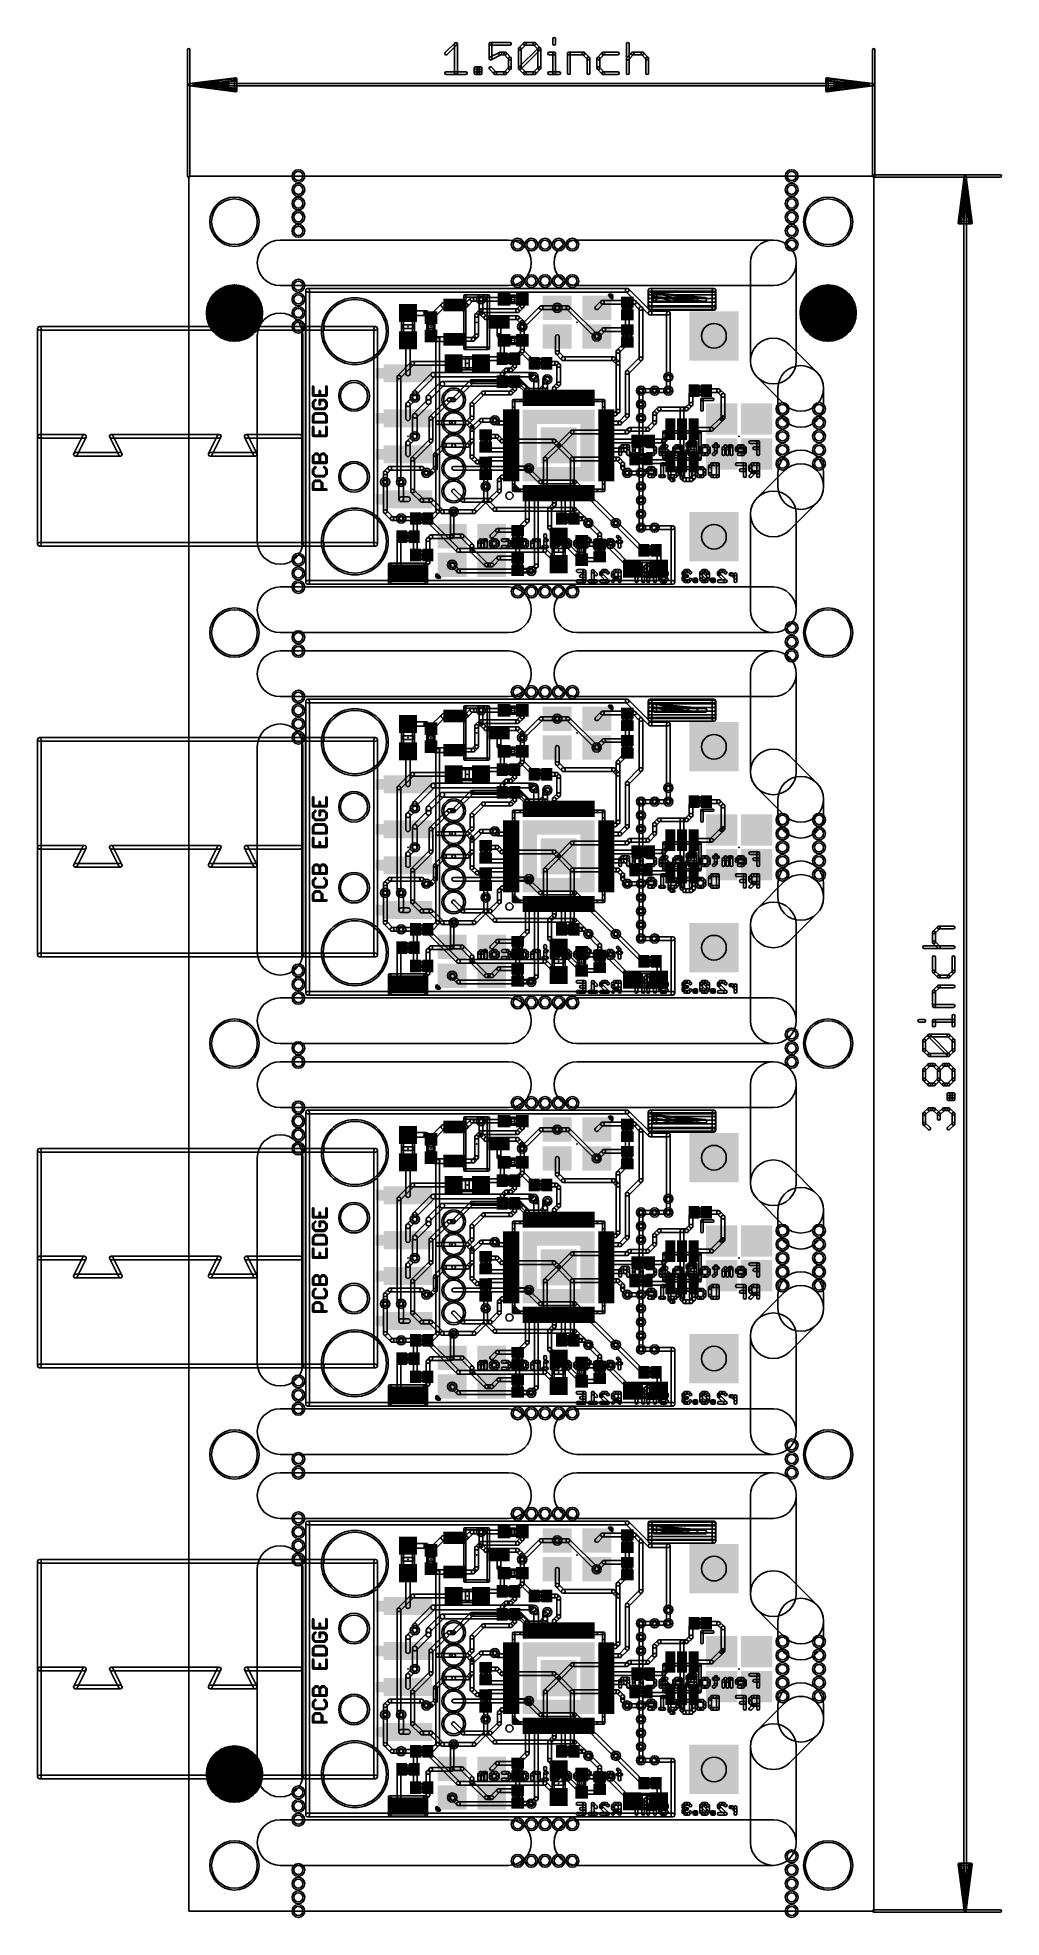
# Model space of a CAD drawing. Extents: x -0.33 to 1.78, y -0.01 to 4.1.
import ezdxf

# ---------------------------------------------------------------- set-up
doc = ezdxf.new("R2010")
doc.units = 0
for name, color, linetype in [('1', 22, 'CONTINUOUS'), ('15', 22, 'CONTINUOUS'), ('16', 175, 'CONTINUOUS'), ('17', 82, 'CONTINUOUS'), ('18', 82, 'CONTINUOUS'), ('19', 53, 'CONTINUOUS'), ('2', 175, 'CONTINUOUS'), ('20', 7, 'CONTINUOUS'), ('21', 253, 'CONTINUOUS'), ('23', 7, 'CONTINUOUS'), ('25', 253, 'CONTINUOUS'), ('26', 253, 'CONTINUOUS'), ('29', 253, 'CONTINUOUS'), ('30', 253, 'CONTINUOUS'), ('41', 22, 'CONTINUOUS'), ('46', 140, 'CONTINUOUS'), ('51', 253, 'CONTINUOUS')]:
    doc.layers.add(name, color=color, linetype=linetype)

# ---------------------------------------------------------------- blocks, each defined once
blk = doc.blocks.new('RECT')
blk.add_solid([(-0.5, -0.5), (0.5, -0.5), (-0.5, 0.5), (0.5, 0.5)])
blk = doc.blocks.new('ROUNDP')
blk.add_circle((0, 0), 0.5)
blk = doc.blocks.new('PIE')
blk.add_circle((0, 0), 0.5)
blk = doc.blocks.new('ROUNDV')
blk.add_circle((0, 0), 0.5)
blk = doc.blocks.new('SQUAREV')
blk.add_solid([(-0.5, -0.5), (0.5, -0.5), (-0.5, 0.5), (0.5, 0.5)])

msp = doc.modelspace()

# ---------------------------------------------------------------- linework, layer by layer
at = {"layer": '1'}
for points in [[(0.26, 3.546), (0.96, 3.546, 1), (0.96, 3.554), (0.26, 3.554, 1)], [(0.264, 2.91), (0.264, 3.55, 1), (0.256, 3.55), (0.256, 2.91, 1)], [(0.957172, 3.547172), (1.007172, 3.497172, 1), (1.012828, 3.502828), (0.962828, 3.552828, 1)], [(1.016, 3.54), (1.016, 3.53, 1), (1.024, 3.53), (1.024, 3.54, 1)], [(1.06097, 3.533881), (1.02097, 3.543881, 1), (1.01903, 3.536119), (1.05903, 3.526119, 1)], [(0.48, 3.495), (0.52, 3.495, 1), (0.52, 3.505), (0.48, 3.505, 1)], [(0.516464, 3.496464), (0.526464, 3.486464, 1), (0.533536, 3.493536), (0.523536, 3.503536, 1)], [(0.553866, 3.520937), (0.526464, 3.493536, 1), (0.533536, 3.486464), (0.560937, 3.513866, 1)], [(0.580787, 3.522402), (0.557402, 3.522402, 1), (0.557402, 3.512402), (0.580787, 3.512402, 1)], [(0.580787, 3.513402), (0.607402, 3.513402, 1), (0.607402, 3.521402), (0.580787, 3.521402, 1)], [(0.61023, 3.514573), (0.622828, 3.527172, 1), (0.617172, 3.532828), (0.604573, 3.52023, 1)], [(0.62, 3.526), (0.64, 3.526, 1), (0.64, 3.534), (0.62, 3.534, 1)], [(0.632828, 3.492172), (0.642828, 3.502172, 1), (0.637172, 3.507828), (0.627172, 3.497828, 1)], [(0.64, 3.526), (0.69, 3.526, 1), (0.69, 3.534), (0.64, 3.534, 1)], [(0.64, 3.501), (0.72, 3.501, 1), (0.72, 3.509), (0.64, 3.509, 1)], [(0.722828, 3.502172), (0.732828, 3.512172, 1), (0.727172, 3.517828), (0.717172, 3.507828, 1)], [(0.734, 3.515), (0.734, 3.53, 1), (0.726, 3.53), (0.726, 3.515, 1)], [(0.768668, 3.514324), (0.727172, 3.472828, 1), (0.732828, 3.467172), (0.774324, 3.508668, 1)], [(0.806693, 3.515496), (0.771496, 3.515496, 1), (0.771496, 3.507496), (0.806693, 3.507496, 1)], [(0.896136, 3.508668), (0.908419, 3.520951, 1), (0.902762, 3.526608), (0.890479, 3.514324, 1)], [(0.905591, 3.51978), (0.96, 3.51978, 1), (0.96, 3.52778), (0.905591, 3.52778, 1)], [(0.97622, 3.52778), (0.96, 3.52778, 1), (0.96, 3.51978), (0.97622, 3.51978, 1)], [(0.964, 3.46378), (0.964, 3.49622, 1), (0.956, 3.49622), (0.956, 3.46378, 1)], [(0.992828, 3.512828), (0.979049, 3.526608, 1), (0.973392, 3.520951), (0.987172, 3.507172, 1)], [(0.994, 3.4), (0.994, 3.51, 1), (0.986, 3.51), (0.986, 3.4, 1)], [(1.01, 3.496), (1.05, 3.496, 1), (1.05, 3.504), (1.01, 3.504, 1)], [(1.02, 3.526), (1.06, 3.526, 1), (1.06, 3.534), (1.02, 3.534, 1)], [(1.046, 3.5), (1.046, 3.33, 1), (1.054, 3.33), (1.054, 3.5, 1)], [(0.634, 3.45), (0.634, 3.495, 1), (0.626, 3.495), (0.626, 3.45, 1)], [(0.683213, 3.450787), (0.683213, 3.48, 1), (0.675213, 3.48), (0.675213, 3.450787, 1)], [(0.734, 3.44), (0.734, 3.47, 1), (0.726, 3.47), (0.726, 3.44, 1)], [(0.905754, 3.466608), (0.890479, 3.451332, 1), (0.896136, 3.445676), (0.911411, 3.460951, 1)], [(0.96, 3.46778), (0.908583, 3.46778, 1), (0.908583, 3.45978), (0.96, 3.45978, 1)], [(0.485, 3.367795), (0.485, 3.44, 1), (0.475, 3.44), (0.475, 3.367795, 1)], [(0.540937, 3.446134), (0.533536, 3.453536, 1), (0.526464, 3.446464), (0.533866, 3.439063, 1)], [(0.545, 3.447598), (0.537402, 3.447598, 1), (0.537402, 3.437598), (0.545, 3.437598, 1)], [(0.580787, 3.447598), (0.545, 3.447598, 1), (0.545, 3.437598), (0.580787, 3.437598, 1)], [(0.549, 3.26), (0.549, 3.442598, 1), (0.541, 3.442598), (0.541, 3.26, 1)], [(0.580787, 3.438598), (0.622598, 3.438598, 1), (0.622598, 3.446598), (0.580787, 3.446598, 1)], [(0.625427, 3.43977), (0.632828, 3.447172, 1), (0.627172, 3.452828), (0.61977, 3.445427, 1)], [(0.692828, 3.442828), (0.682041, 3.453616, 1), (0.676384, 3.447959), (0.687172, 3.437172, 1)], [(0.687172, 3.442828), (0.683392, 3.439049, 1), (0.689049, 3.433392), (0.692828, 3.437172, 1)], [(0.68222, 3.43622), (0.68222, 3.4, 1), (0.69022, 3.4), (0.69022, 3.43622, 1)], [(0.727172, 3.419049), (0.710951, 3.402828, 1), (0.716608, 3.397172), (0.732828, 3.413392, 1)], [(0.726, 3.44), (0.726, 3.41622, 1), (0.734, 3.41622), (0.734, 3.44, 1)], [(0.759049, 3.392828), (0.732828, 3.419049, 1), (0.727172, 3.413392), (0.753392, 3.387172, 1)], [(0.802693, 3.448504), (0.802693, 3.413307, 1), (0.810693, 3.413307), (0.810693, 3.448504, 1)], [(0.942828, 3.413392), (0.962828, 3.433392, 1), (0.957172, 3.439049), (0.937172, 3.419049, 1)], [(0.944, 3.39), (0.944, 3.41622, 1), (0.936, 3.41622), (0.936, 3.39, 1)], [(0.642828, 3.387172), (0.652828, 3.397172, 1), (0.647172, 3.402828), (0.637172, 3.392828, 1)], [(0.65, 3.396), (0.68622, 3.396, 1), (0.68622, 3.404), (0.65, 3.404, 1)], [(0.689049, 3.363392), (0.697828, 3.372172, 1), (0.692172, 3.377828), (0.683392, 3.369049, 1)], [(0.695, 3.371), (0.705, 3.371, 1), (0.705, 3.379), (0.695, 3.379, 1)], [(0.707828, 3.372172), (0.716608, 3.380951, 1), (0.710951, 3.386608), (0.702172, 3.377828, 1)], [(0.71778, 3.38378), (0.71778, 3.4, 1), (0.70978, 3.4), (0.70978, 3.38378, 1)], [(0.805, 3.394), (0.78378, 3.394, 1), (0.78378, 3.386), (0.805, 3.386, 1)], [(0.812828, 3.387828), (0.807828, 3.392828, 1), (0.802172, 3.387172), (0.807172, 3.382172, 1)], [(0.803864, 3.410479), (0.817172, 3.397172, 1), (0.822828, 3.402828), (0.809521, 3.416136, 1)], [(0.814, 3.345), (0.814, 3.385, 1), (0.806, 3.385), (0.806, 3.345, 1)], [(0.82, 3.396), (0.93, 3.396, 1), (0.93, 3.404), (0.82, 3.404, 1)], [(0.927172, 3.397172), (0.937172, 3.387172, 1), (0.942828, 3.392828), (0.932828, 3.402828, 1)], [(0.944, 3.285), (0.944, 3.39, 1), (0.936, 3.39), (0.936, 3.285, 1)], [(0.962828, 3.367172), (0.992828, 3.397172, 1), (0.987172, 3.402828), (0.957172, 3.372828, 1)], [(0.617172, 3.352828), (0.577172, 3.312828, 1), (0.582828, 3.307172), (0.622828, 3.347172, 1)], [(0.68622, 3.354), (0.62, 3.354, 1), (0.62, 3.346), (0.68622, 3.346, 1)], [(0.69022, 3.35), (0.69022, 3.36622, 1), (0.68222, 3.36622), (0.68222, 3.35, 1)], [(0.710951, 3.336608), (0.702172, 3.327828, 1), (0.707828, 3.322172), (0.716608, 3.330951, 1)], [(0.725, 3.354), (0.71378, 3.354, 1), (0.71378, 3.346), (0.725, 3.346, 1)], [(0.70978, 3.35), (0.70978, 3.33378, 1), (0.71778, 3.33378), (0.71778, 3.35, 1)], [(0.743931, 3.336726), (0.727828, 3.352828, 1), (0.722172, 3.347172), (0.738274, 3.331069, 1)], [(0.745102, 3.314331), (0.745102, 3.333898, 1), (0.737102, 3.333898), (0.737102, 3.314331, 1)], [(0.764323, 3.357748), (0.758536, 3.363536, 1), (0.751464, 3.356464), (0.757252, 3.350677, 1)], [(0.765787, 3.314331), (0.765787, 3.354213, 1), (0.755787, 3.354213), (0.755787, 3.314331, 1)], [(0.785472, 3.314331), (0.785472, 3.350472, 1), (0.775472, 3.350472), (0.775472, 3.314331, 1)], [(0.784008, 3.346937), (0.788536, 3.351464, 1), (0.781464, 3.358536), (0.776937, 3.354008, 1)], [(0.802986, 3.332329), (0.812828, 3.342172, 1), (0.807172, 3.347828), (0.797329, 3.337986, 1)], [(0.804157, 3.314331), (0.804157, 3.335157, 1), (0.796157, 3.335157), (0.796157, 3.314331, 1)], [(0.964, 3.275), (0.964, 3.37, 1), (0.956, 3.37), (0.956, 3.275, 1)], [(1.054, 3.33), (1.054, 3.36, 1), (1.046, 3.36), (1.046, 3.33, 1)], [(0.483536, 3.296464), (0.498536, 3.311464, 1), (0.491464, 3.318536), (0.476464, 3.303536, 1)], [(0.485, 3.26937), (0.485, 3.3, 1), (0.475, 3.3), (0.475, 3.26937, 1)], [(0.616, 3.3), (0.616, 3.27, 1), (0.624, 3.27), (0.624, 3.3, 1)], [(0.642172, 3.327828), (0.617172, 3.302828, 1), (0.622828, 3.297172), (0.647828, 3.322172, 1)], [(0.705, 3.329), (0.645, 3.329, 1), (0.645, 3.321), (0.705, 3.321, 1)], [(1.05, 3.334), (0.99, 3.334, 1), (0.99, 3.326), (1.05, 3.326, 1)], [(0.986, 3.33), (0.986, 3.03, 1), (0.994, 3.03), (0.994, 3.33, 1)], [(0.994, 3.3), (0.994, 3.33, 1), (0.986, 3.33), (0.986, 3.3, 1)], [(0.99, 3.326), (1.02, 3.326, 1), (1.02, 3.334), (0.99, 3.334, 1)], [(0.994, 3.27), (0.994, 3.3, 1), (0.986, 3.3), (0.986, 3.27, 1)], [(1.02, 3.326), (1.05, 3.326, 1), (1.05, 3.334), (1.02, 3.334, 1)], [(1.022828, 3.277172), (1.032828, 3.287172, 1), (1.027172, 3.292828), (1.017172, 3.282828, 1)], [(1.03, 3.286), (1.08, 3.286, 1), (1.08, 3.294), (1.03, 3.294, 1)], [(1.08, 3.286), (1.09, 3.286, 1), (1.09, 3.294), (1.08, 3.294, 1)], [(1.084, 3.245433), (1.084, 3.29, 1), (1.076, 3.29), (1.076, 3.245433, 1)], [(1.092828, 3.287172), (1.102828, 3.297172, 1), (1.097172, 3.302828), (1.087172, 3.292828, 1)], [(1.102828, 3.320951), (1.109049, 3.327172, 1), (1.103392, 3.332828), (1.097172, 3.326608, 1)], [(1.104, 3.3), (1.104, 3.32378, 1), (1.096, 3.32378), (1.096, 3.3, 1)], [(1.13378, 3.326), (1.16, 3.326, 1), (1.16, 3.334), (1.13378, 3.334, 1)], [(1.157172, 3.327172), (1.167172, 3.317172, 1), (1.172828, 3.322828), (1.162828, 3.332828, 1)], [(1.166, 3.32), (1.166, 3.270787, 1), (1.174, 3.270787), (1.174, 3.32, 1)], [(0.549, 3.065), (0.549, 3.26, 1), (0.541, 3.26), (0.541, 3.065, 1)], [(0.58, 3.264), (0.545, 3.264, 1), (0.545, 3.256), (0.58, 3.256, 1)], [(0.575, 3.256), (0.58, 3.256, 1), (0.58, 3.264), (0.575, 3.264, 1)], [(0.61, 3.264), (0.58, 3.264, 1), (0.58, 3.256), (0.61, 3.256, 1)], [(0.617172, 3.272828), (0.607172, 3.262828, 1), (0.612828, 3.257172), (0.622828, 3.267172, 1)], [(0.622828, 3.252828), (0.612828, 3.262828, 1), (0.607172, 3.257172), (0.617172, 3.247172, 1)], [(0.624, 3.185), (0.624, 3.25, 1), (0.616, 3.25), (0.616, 3.185, 1)], [(0.678616, 3.262041), (0.672828, 3.267828, 1), (0.667172, 3.262172), (0.672959, 3.256384, 1)], [(0.705669, 3.263213), (0.675787, 3.263213, 1), (0.675787, 3.255213), (0.705669, 3.255213, 1)], [(0.914331, 3.274898), (0.933898, 3.274898, 1), (0.933898, 3.282898), (0.914331, 3.282898, 1)], [(0.914331, 3.255213), (0.944213, 3.255213, 1), (0.944213, 3.263213), (0.914331, 3.263213, 1)], [(0.936726, 3.276069), (0.942828, 3.282172, 1), (0.937172, 3.287828), (0.931069, 3.281726, 1)], [(0.947041, 3.256384), (0.962828, 3.272172, 1), (0.957172, 3.277828), (0.941384, 3.262041, 1)], [(0.986, 3.27), (0.986, 3.245, 1), (0.994, 3.245), (0.994, 3.27, 1)], [(1.007828, 3.242172), (1.022828, 3.257172, 1), (1.017172, 3.262828), (1.002172, 3.247828, 1)], [(1.024, 3.26), (1.024, 3.28, 1), (1.016, 3.28), (1.016, 3.26, 1)], [(1.147474, 3.242605), (1.169935, 3.265065, 1), (1.164278, 3.270722), (1.141817, 3.248261, 1)], [(1.167172, 3.273616), (1.164278, 3.270722, 1), (1.169935, 3.265065), (1.172828, 3.267959, 1)], [(0.483536, 3.211464), (0.498536, 3.226464, 1), (0.491464, 3.233536), (0.476464, 3.218536, 1)], [(0.485, 3.19063), (0.485, 3.215, 1), (0.475, 3.215), (0.475, 3.19063, 1)], [(0.656608, 3.232828), (0.652828, 3.236608, 1), (0.647172, 3.230951), (0.650951, 3.227172, 1)], [(0.675, 3.234), (0.65378, 3.234, 1), (0.65378, 3.226), (0.675, 3.226, 1)], [(0.687986, 3.222671), (0.677828, 3.232828, 1), (0.672172, 3.227172), (0.682329, 3.217014, 1)], [(0.705669, 3.223843), (0.685157, 3.223843, 1), (0.685157, 3.215843), (0.705669, 3.215843, 1)], [(0.705669, 3.215843), (0.800157, 3.215843, 1), (0.800157, 3.223843), (0.705669, 3.223843, 1)], [(0.783301, 3.177644), (0.812828, 3.207172, 1), (0.807172, 3.212828), (0.777644, 3.183301, 1)], [(0.797329, 3.217014), (0.807172, 3.207172, 1), (0.812828, 3.212828), (0.802986, 3.222671, 1)], [(0.836699, 3.242356), (0.807172, 3.212828, 1), (0.812828, 3.207172), (0.842356, 3.236699, 1)], [(0.842356, 3.183301), (0.812828, 3.212828, 1), (0.807172, 3.207172), (0.836699, 3.177644, 1)], [(0.914331, 3.243528), (0.839528, 3.243528, 1), (0.839528, 3.235528), (0.914331, 3.235528, 1)], [(0.914331, 3.235528), (0.959528, 3.235528, 1), (0.959528, 3.243528), (0.914331, 3.243528, 1)], [(0.914331, 3.215843), (0.976063, 3.215843, 1), (0.976063, 3.223843), (0.914331, 3.223843, 1)], [(0.962356, 3.236699), (0.967828, 3.242172, 1), (0.962172, 3.247828), (0.956699, 3.242356, 1)], [(0.965, 3.241), (0.99, 3.241, 1), (0.99, 3.249), (0.965, 3.249, 1)], [(0.976185, 3.215844), (0.981343, 3.216002, 1), (0.981098, 3.223998), (0.975941, 3.223841, 1)], [(0.99, 3.241), (1.005, 3.241, 1), (1.005, 3.249), (0.99, 3.249, 1)], [(1.00878, 3.216), (1.04, 3.216, 1), (1.04, 3.224), (1.00878, 3.224, 1)], [(1.042828, 3.217172), (1.057238, 3.231581, 1), (1.051581, 3.237238), (1.037172, 3.222828, 1)], [(1.058409, 3.234409), (1.058409, 3.245433, 1), (1.050409, 3.245433), (1.050409, 3.234409, 1)], [(1.076, 3.245433), (1.076, 3.174567, 1), (1.084, 3.174567), (1.084, 3.245433, 1)], [(1.105591, 3.241433), (1.144646, 3.241433, 1), (1.144646, 3.249433), (1.105591, 3.249433, 1)], [(0.634049, 3.176608), (0.622828, 3.187828, 1), (0.617172, 3.182172), (0.628392, 3.170951, 1)], [(0.65, 3.17778), (0.63122, 3.17778, 1), (0.63122, 3.16978), (0.65, 3.16978, 1)], [(0.658891, 3.202986), (0.652828, 3.209049, 1), (0.647172, 3.203392), (0.653235, 3.197329, 1)], [(0.653864, 3.183301), (0.647172, 3.176608, 1), (0.652828, 3.170951), (0.659521, 3.177644, 1)], [(0.705669, 3.204157), (0.656063, 3.204157, 1), (0.656063, 3.196157), (0.705669, 3.196157, 1)], [(0.705669, 3.184472), (0.656693, 3.184472, 1), (0.656693, 3.176472), (0.705669, 3.176472, 1)], [(0.784472, 3.105669), (0.784472, 3.180472, 1), (0.776472, 3.180472), (0.776472, 3.105669, 1)], [(0.843528, 3.105669), (0.843528, 3.180472, 1), (0.835528, 3.180472), (0.835528, 3.105669, 1)], [(0.914331, 3.184472), (0.839528, 3.184472, 1), (0.839528, 3.176472), (0.914331, 3.176472, 1)], [(0.914331, 3.196157), (0.956063, 3.196157, 1), (0.956063, 3.204157), (0.914331, 3.204157, 1)], [(0.939528, 3.184472), (0.914331, 3.184472, 1), (0.914331, 3.176472), (0.939528, 3.176472, 1)], [(0.936699, 3.177644), (0.947172, 3.167172, 1), (0.952828, 3.172828), (0.942356, 3.183301, 1)], [(0.946, 3.17), (0.946, 3.16, 1), (0.954, 3.16), (0.954, 3.17, 1)], [(0.953235, 3.197329), (0.973392, 3.177172, 1), (0.979049, 3.182828), (0.958891, 3.202986, 1)], [(1.012041, 3.177395), (1.006608, 3.182828, 1), (1.000951, 3.177172), (1.006384, 3.171739, 1)], [(1.054409, 3.178567), (1.009213, 3.178567, 1), (1.009213, 3.170567), (1.054409, 3.170567, 1)], [(1.076, 3.174567), (1.076, 3.14, 1), (1.084, 3.14), (1.084, 3.174567, 1)], [(1.109591, 3.140591), (1.109591, 3.174567, 1), (1.101591, 3.174567), (1.101591, 3.140591, 1)], [(0.434, 3.13), (0.434, 3.15, 1), (0.426, 3.15), (0.426, 3.13, 1)], [(0.432828, 3.147172), (0.442828, 3.157172, 1), (0.437172, 3.162828), (0.427172, 3.152828, 1)], [(0.44, 3.156), (0.51, 3.156, 1), (0.51, 3.164), (0.44, 3.164, 1)], [(0.47, 3.092205), (0.47, 3.13, 1), (0.46, 3.13), (0.46, 3.092205, 1)], [(0.507172, 3.157172), (0.517172, 3.147172, 1), (0.522828, 3.152828), (0.512828, 3.162828, 1)], [(0.646, 3.14622), (0.646, 3.12, 1), (0.654, 3.12), (0.654, 3.14622, 1)], [(0.676, 3.135), (0.676, 3.11, 1), (0.684, 3.11), (0.684, 3.135, 1)], [(0.683274, 3.143931), (0.677172, 3.137828, 1), (0.682828, 3.132172), (0.688931, 3.138274, 1)], [(0.705669, 3.145102), (0.686102, 3.145102, 1), (0.686102, 3.137102), (0.705669, 3.137102, 1)], [(0.705669, 3.156787), (0.744213, 3.156787, 1), (0.744213, 3.164787), (0.705669, 3.164787, 1)], [(0.741384, 3.157959), (0.742172, 3.157172, 1), (0.747828, 3.162828), (0.747041, 3.163616, 1)], [(0.947172, 3.157172), (0.957172, 3.147172, 1), (0.962828, 3.152828), (0.952828, 3.162828, 1)], [(0.96, 3.146), (0.99, 3.146, 1), (0.99, 3.154), (0.96, 3.154, 1)], [(0.986, 3.15), (0.986, 3.12, 1), (0.994, 3.12), (0.994, 3.15, 1)], [(1.077172, 3.137172), (1.082172, 3.132172, 1), (1.087828, 3.137828), (1.082828, 3.142828, 1)], [(1.085, 3.131), (1.1, 3.131, 1), (1.1, 3.139), (1.085, 3.139, 1)], [(1.102828, 3.132172), (1.108419, 3.137762, 1), (1.102762, 3.143419), (1.097172, 3.137828, 1)], [(0.48, 3.097205), (0.465, 3.097205, 1), (0.465, 3.087205), (0.48, 3.087205, 1)], [(0.602828, 3.092828), (0.582828, 3.112828, 1), (0.577172, 3.107172), (0.597172, 3.087172, 1)], [(0.66, 3.094), (0.6, 3.094, 1), (0.6, 3.086), (0.66, 3.086, 1)], [(0.677172, 3.112828), (0.657172, 3.092828, 1), (0.662828, 3.087172), (0.682828, 3.107172, 1)], [(0.737102, 3.105669), (0.737102, 3.044882, 1), (0.745102, 3.044882), (0.745102, 3.105669, 1)], [(0.756787, 3.105669), (0.756787, 2.945787, 1), (0.764787, 2.945787), (0.764787, 3.105669, 1)], [(0.796157, 3.105669), (0.796157, 3.080157, 1), (0.804157, 3.080157), (0.804157, 3.105669, 1)], [(0.815843, 3.105669), (0.815843, 3.053622, 1), (0.823843, 3.053622), (0.823843, 3.105669, 1)], [(0.835528, 3.105669), (0.835528, 3.054252, 1), (0.843528, 3.054252), (0.843528, 3.105669, 1)], [(0.986, 3.12), (0.986, 3.09, 1), (0.994, 3.09), (0.994, 3.12, 1)], [(0.986, 3.09), (0.986, 3.06, 1), (0.994, 3.06), (0.994, 3.09, 1)], [(0.49622, 3.054), (0.465, 3.054, 1), (0.465, 3.046), (0.49622, 3.046, 1)], [(0.49222, 3.05), (0.49222, 3.012441, 1), (0.50022, 3.012441), (0.50022, 3.05, 1)], [(0.52378, 3.046), (0.53, 3.046, 1), (0.53, 3.054), (0.52378, 3.054, 1)], [(0.532828, 3.047172), (0.547828, 3.062172, 1), (0.542172, 3.067828), (0.527172, 3.052828, 1)], [(0.579521, 3.058864), (0.582828, 3.062172, 1), (0.577172, 3.067828), (0.573864, 3.064521, 1)], [(0.580693, 3.011496), (0.580693, 3.061693, 1), (0.572693, 3.061693), (0.572693, 3.011496, 1)], [(0.738274, 3.04771), (0.717172, 3.026608, 1), (0.722828, 3.020951), (0.743931, 3.042053, 1)], [(0.786, 3.07), (0.786, 3.03, 1), (0.794, 3.03), (0.794, 3.07, 1)], [(0.797329, 3.082986), (0.787172, 3.072828, 1), (0.792828, 3.067172), (0.802986, 3.077329, 1)], [(0.817014, 3.05645), (0.813392, 3.052828, 1), (0.819049, 3.047172), (0.822671, 3.050794, 1)], [(0.836699, 3.051424), (0.840951, 3.047172, 1), (0.846608, 3.052828), (0.842356, 3.05708, 1)], [(0.84378, 3.046), (0.865, 3.046, 1), (0.865, 3.054), (0.84378, 3.054, 1)], [(0.862172, 3.047172), (0.872172, 3.037172, 1), (0.877828, 3.042828), (0.867828, 3.052828, 1)], [(0.986, 3.06), (0.986, 3.03, 1), (0.994, 3.03), (0.994, 3.06, 1)], [(0.462828, 3.000951), (0.469049, 3.007172, 1), (0.463392, 3.012828), (0.457172, 3.006608, 1)], [(0.464, 2.93), (0.464, 3.00378, 1), (0.456, 3.00378), (0.456, 2.93, 1)], [(0.493392, 3.015269), (0.490951, 3.012828, 1), (0.496608, 3.007172), (0.499049, 3.009613, 1)], [(0.499049, 3.010387), (0.496608, 3.012828, 1), (0.490951, 3.007172), (0.493392, 3.004731, 1)], [(0.50022, 2.97), (0.50022, 3.007559, 1), (0.49222, 3.007559), (0.49222, 2.97, 1)], [(0.526608, 3.000951), (0.532828, 3.007172, 1), (0.527172, 3.012828), (0.520951, 3.006608, 1)], [(0.52778, 2.97), (0.52778, 3.00378, 1), (0.51978, 3.00378), (0.51978, 2.97, 1)], [(0.53, 3.006), (0.575197, 3.006, 1), (0.575197, 3.014), (0.53, 3.014, 1)], [(0.578025, 3.007172), (0.579521, 3.008668, 1), (0.573864, 3.014324), (0.572368, 3.012828, 1)], [(0.598504, 3.015496), (0.576693, 3.015496, 1), (0.576693, 3.007496), (0.598504, 3.007496, 1)], [(0.622828, 2.992828), (0.601332, 3.014324, 1), (0.595676, 3.008668), (0.617172, 2.987172, 1)], [(0.672762, 3.026608), (0.660479, 3.014324, 1), (0.666136, 3.008668), (0.678419, 3.020951, 1)], [(0.72, 3.02778), (0.675591, 3.02778, 1), (0.675591, 3.01978), (0.72, 3.01978, 1)], [(0.787172, 3.027172), (0.807172, 3.007172, 1), (0.812828, 3.012828), (0.792828, 3.032828, 1)], [(0.862828, 2.962828), (0.812828, 3.012828, 1), (0.807172, 3.007172), (0.857172, 2.957172, 1)], [(0.872172, 3.037172), (0.897172, 3.012172, 1), (0.902828, 3.017828), (0.877828, 3.042828, 1)], [(0.896, 3.015), (0.896, 2.99378, 1), (0.904, 2.99378), (0.904, 3.015, 1)], [(0.932172, 3.037172), (0.992172, 2.977172, 1), (0.997828, 2.982828), (0.937828, 3.042828, 1)], [(0.99, 3.026), (1.06, 3.026, 1), (1.06, 3.034), (0.99, 3.034, 1)], [(0.99, 3.026), (1.02, 3.026, 1), (1.02, 3.034), (0.99, 3.034, 1)], [(1.056, 3.03), (1.056, 2.91, 1), (1.064, 2.91), (1.064, 3.03, 1)], [(0.51978, 2.97), (0.51978, 2.95378, 1), (0.52778, 2.95378), (0.52778, 2.97, 1)], [(0.624, 2.98), (0.624, 2.99, 1), (0.616, 2.99), (0.616, 2.98, 1)], [(0.654324, 2.951332), (0.622828, 2.982828, 1), (0.617172, 2.977172), (0.648668, 2.945676, 1)], [(0.675754, 2.966608), (0.660479, 2.951332, 1), (0.666136, 2.945676), (0.681411, 2.960951, 1)], [(0.72, 2.96778), (0.678583, 2.96778, 1), (0.678583, 2.95978), (0.72, 2.95978, 1)], [(0.724, 2.96378), (0.724, 2.99622, 1), (0.716, 2.99622), (0.716, 2.96378, 1)], [(0.869049, 2.996608), (0.862828, 3.002828, 1), (0.857172, 2.997172), (0.863392, 2.990951, 1)], [(0.9, 2.99778), (0.86622, 2.99778, 1), (0.86622, 2.98978), (0.9, 2.98978, 1)], [(0.896608, 2.957172), (0.902828, 2.963392, 1), (0.897172, 2.969049), (0.890951, 2.962828, 1)], [(0.9, 2.98978), (0.916693, 2.98978, 1), (0.916693, 2.99778), (0.9, 2.99778, 1)], [(0.913864, 2.990951), (0.967644, 2.937172, 1), (0.973301, 2.942828), (0.919521, 2.996608, 1)], [(0.995, 2.976), (0.99622, 2.976, 1), (0.99622, 2.984), (0.995, 2.984, 1)], [(1.032356, 2.97708), (1.026608, 2.982828, 1), (1.020951, 2.977172), (1.026699, 2.971424, 1)], [(1.033528, 2.94), (1.033528, 2.974252, 1), (1.025528, 2.974252), (1.025528, 2.94, 1)], [(0.520951, 2.956608), (0.497172, 2.932828, 1), (0.502828, 2.927172), (0.526608, 2.950951, 1)], [(0.663307, 2.952504), (0.651496, 2.952504, 1), (0.651496, 2.944504), (0.663307, 2.944504, 1)], [(0.72, 2.93222), (0.74878, 2.93222, 1), (0.74878, 2.94022), (0.72, 2.94022, 1)], [(0.745951, 2.933392), (0.747172, 2.932172, 1), (0.752828, 2.937828), (0.751608, 2.939049, 1)], [(0.757959, 2.948616), (0.747172, 2.937828, 1), (0.752828, 2.932172), (0.763616, 2.942959, 1)], [(0.86, 2.956), (0.89378, 2.956, 1), (0.89378, 2.964), (0.86, 2.964, 1)], [(1.06, 2.914), (0.26, 2.914, 1), (0.26, 2.906), (1.06, 2.906, 1)], [(0.26, 2.646), (0.96, 2.646, 1), (0.96, 2.654), (0.26, 2.654, 1)], [(0.264, 2.01), (0.264, 2.65, 1), (0.256, 2.65), (0.256, 2.01, 1)], [(0.957172, 2.647172), (1.007172, 2.597172, 1), (1.012828, 2.602828), (0.962828, 2.652828, 1)], [(1.016, 2.64), (1.016, 2.63, 1), (1.024, 2.63), (1.024, 2.64, 1)], [(1.06097, 2.633881), (1.02097, 2.643881, 1), (1.01903, 2.636119), (1.05903, 2.626119, 1)], [(0.48, 2.595), (0.52, 2.595, 1), (0.52, 2.605), (0.48, 2.605, 1)], [(0.516464, 2.596464), (0.526464, 2.586464, 1), (0.533536, 2.593536), (0.523536, 2.603536, 1)], [(0.553866, 2.620937), (0.526464, 2.593536, 1), (0.533536, 2.586464), (0.560937, 2.613866, 1)], [(0.580787, 2.622402), (0.557402, 2.622402, 1), (0.557402, 2.612402), (0.580787, 2.612402, 1)], [(0.580787, 2.613402), (0.607402, 2.613402, 1), (0.607402, 2.621402), (0.580787, 2.621402, 1)], [(0.61023, 2.614573), (0.622828, 2.627172, 1), (0.617172, 2.632828), (0.604573, 2.62023, 1)], [(0.62, 2.626), (0.64, 2.626, 1), (0.64, 2.634), (0.62, 2.634, 1)], [(0.634, 2.55), (0.634, 2.595, 1), (0.626, 2.595), (0.626, 2.55, 1)], [(0.632828, 2.592172), (0.642828, 2.602172, 1), (0.637172, 2.607828), (0.627172, 2.597828, 1)], [(0.64, 2.626), (0.69, 2.626, 1), (0.69, 2.634), (0.64, 2.634, 1)], [(0.64, 2.601), (0.72, 2.601, 1), (0.72, 2.609), (0.64, 2.609, 1)], [(0.722828, 2.602172), (0.732828, 2.612172, 1), (0.727172, 2.617828), (0.717172, 2.607828, 1)], [(0.734, 2.615), (0.734, 2.63, 1), (0.726, 2.63), (0.726, 2.615, 1)], [(0.768668, 2.614324), (0.727172, 2.572828, 1), (0.732828, 2.567172), (0.774324, 2.608668, 1)], [(0.806693, 2.615496), (0.771496, 2.615496, 1), (0.771496, 2.607496), (0.806693, 2.607496, 1)], [(0.896136, 2.608668), (0.908419, 2.620951, 1), (0.902762, 2.626608), (0.890479, 2.614324, 1)], [(0.905591, 2.61978), (0.96, 2.61978, 1), (0.96, 2.62778), (0.905591, 2.62778, 1)], [(0.97622, 2.62778), (0.96, 2.62778, 1), (0.96, 2.61978), (0.97622, 2.61978, 1)], [(0.964, 2.56378), (0.964, 2.59622, 1), (0.956, 2.59622), (0.956, 2.56378, 1)], [(0.992828, 2.612828), (0.979049, 2.626608, 1), (0.973392, 2.620951), (0.987172, 2.607172, 1)], [(0.994, 2.5), (0.994, 2.61, 1), (0.986, 2.61), (0.986, 2.5, 1)], [(1.01, 2.596), (1.05, 2.596, 1), (1.05, 2.604), (1.01, 2.604, 1)], [(1.02, 2.626), (1.06, 2.626, 1), (1.06, 2.634), (1.02, 2.634, 1)], [(1.046, 2.6), (1.046, 2.43, 1), (1.054, 2.43), (1.054, 2.6, 1)], [(0.540937, 2.546134), (0.533536, 2.553536, 1), (0.526464, 2.546464), (0.533866, 2.539063, 1)], [(0.625427, 2.53977), (0.632828, 2.547172, 1), (0.627172, 2.552828), (0.61977, 2.545427, 1)], [(0.692828, 2.542828), (0.682041, 2.553616, 1), (0.676384, 2.547959), (0.687172, 2.537172, 1)], [(0.683213, 2.550787), (0.683213, 2.58, 1), (0.675213, 2.58), (0.675213, 2.550787, 1)], [(0.734, 2.54), (0.734, 2.57, 1), (0.726, 2.57), (0.726, 2.54, 1)], [(0.905754, 2.566608), (0.890479, 2.551332, 1), (0.896136, 2.545676), (0.911411, 2.560951, 1)], [(0.96, 2.56778), (0.908583, 2.56778, 1), (0.908583, 2.55978), (0.96, 2.55978, 1)], [(0.485, 2.467795), (0.485, 2.54, 1), (0.475, 2.54), (0.475, 2.467795, 1)], [(0.545, 2.547598), (0.537402, 2.547598, 1), (0.537402, 2.537598), (0.545, 2.537598, 1)], [(0.580787, 2.547598), (0.545, 2.547598, 1), (0.545, 2.537598), (0.580787, 2.537598, 1)], [(0.549, 2.36), (0.549, 2.542598, 1), (0.541, 2.542598), (0.541, 2.36, 1)], [(0.580787, 2.538598), (0.622598, 2.538598, 1), (0.622598, 2.546598), (0.580787, 2.546598, 1)], [(0.687172, 2.542828), (0.683392, 2.539049, 1), (0.689049, 2.533392), (0.692828, 2.537172, 1)], [(0.68222, 2.53622), (0.68222, 2.5, 1), (0.69022, 2.5), (0.69022, 2.53622, 1)], [(0.727172, 2.519049), (0.710951, 2.502828, 1), (0.716608, 2.497172), (0.732828, 2.513392, 1)], [(0.726, 2.54), (0.726, 2.51622, 1), (0.734, 2.51622), (0.734, 2.54, 1)], [(0.759049, 2.492828), (0.732828, 2.519049, 1), (0.727172, 2.513392), (0.753392, 2.487172, 1)], [(0.803864, 2.510479), (0.817172, 2.497172, 1), (0.822828, 2.502828), (0.809521, 2.516136, 1)], [(0.802693, 2.548504), (0.802693, 2.513307, 1), (0.810693, 2.513307), (0.810693, 2.548504, 1)], [(0.942828, 2.513392), (0.962828, 2.533392, 1), (0.957172, 2.539049), (0.937172, 2.519049, 1)], [(0.944, 2.49), (0.944, 2.51622, 1), (0.936, 2.51622), (0.936, 2.49, 1)], [(0.642828, 2.487172), (0.652828, 2.497172, 1), (0.647172, 2.502828), (0.637172, 2.492828, 1)], [(0.65, 2.496), (0.68622, 2.496, 1), (0.68622, 2.504), (0.65, 2.504, 1)], [(0.689049, 2.463392), (0.697828, 2.472172, 1), (0.692172, 2.477828), (0.683392, 2.469049, 1)], [(0.695, 2.471), (0.705, 2.471, 1), (0.705, 2.479), (0.695, 2.479, 1)], [(0.707828, 2.472172), (0.716608, 2.480951, 1), (0.710951, 2.486608), (0.702172, 2.477828, 1)], [(0.71778, 2.48378), (0.71778, 2.5, 1), (0.70978, 2.5), (0.70978, 2.48378, 1)], [(0.805, 2.494), (0.78378, 2.494, 1), (0.78378, 2.486), (0.805, 2.486, 1)], [(0.812828, 2.487828), (0.807828, 2.492828, 1), (0.802172, 2.487172), (0.807172, 2.482172, 1)], [(0.814, 2.445), (0.814, 2.485, 1), (0.806, 2.485), (0.806, 2.445, 1)], [(0.82, 2.496), (0.93, 2.496, 1), (0.93, 2.504), (0.82, 2.504, 1)], [(0.927172, 2.497172), (0.937172, 2.487172, 1), (0.942828, 2.492828), (0.932828, 2.502828, 1)], [(0.944, 2.385), (0.944, 2.49, 1), (0.936, 2.49), (0.936, 2.385, 1)], [(0.964, 2.375), (0.964, 2.47, 1), (0.956, 2.47), (0.956, 2.375, 1)], [(0.962828, 2.467172), (0.992828, 2.497172, 1), (0.987172, 2.502828), (0.957172, 2.472828, 1)], [(0.617172, 2.452828), (0.577172, 2.412828, 1), (0.582828, 2.407172), (0.622828, 2.447172, 1)], [(0.68622, 2.454), (0.62, 2.454, 1), (0.62, 2.446), (0.68622, 2.446, 1)], [(0.69022, 2.45), (0.69022, 2.46622, 1), (0.68222, 2.46622), (0.68222, 2.45, 1)], [(0.710951, 2.436608), (0.702172, 2.427828, 1), (0.707828, 2.422172), (0.716608, 2.430951, 1)], [(0.725, 2.454), (0.71378, 2.454, 1), (0.71378, 2.446), (0.725, 2.446, 1)], [(0.70978, 2.45), (0.70978, 2.43378, 1), (0.71778, 2.43378), (0.71778, 2.45, 1)], [(0.743931, 2.436726), (0.727828, 2.452828, 1), (0.722172, 2.447172), (0.738274, 2.431069, 1)], [(0.745102, 2.414331), (0.745102, 2.433898, 1), (0.737102, 2.433898), (0.737102, 2.414331, 1)], [(0.764323, 2.457748), (0.758536, 2.463536, 1), (0.751464, 2.456464), (0.757252, 2.450677, 1)], [(0.765787, 2.414331), (0.765787, 2.454213, 1), (0.755787, 2.454213), (0.755787, 2.414331, 1)], [(0.785472, 2.414331), (0.785472, 2.450472, 1), (0.775472, 2.450472), (0.775472, 2.414331, 1)], [(0.784008, 2.446937), (0.788536, 2.451464, 1), (0.781464, 2.458536), (0.776937, 2.454008, 1)], [(0.802986, 2.432329), (0.812828, 2.442172, 1), (0.807172, 2.447828), (0.797329, 2.437986, 1)], [(0.804157, 2.414331), (0.804157, 2.435157, 1), (0.796157, 2.435157), (0.796157, 2.414331, 1)], [(1.05, 2.434), (0.99, 2.434, 1), (0.99, 2.426), (1.05, 2.426, 1)], [(0.986, 2.43), (0.986, 2.13, 1), (0.994, 2.13), (0.994, 2.43, 1)], [(0.994, 2.4), (0.994, 2.43, 1), (0.986, 2.43), (0.986, 2.4, 1)], [(0.99, 2.426), (1.02, 2.426, 1), (1.02, 2.434), (0.99, 2.434, 1)], [(1.02, 2.426), (1.05, 2.426, 1), (1.05, 2.434), (1.02, 2.434, 1)], [(1.054, 2.43), (1.054, 2.46, 1), (1.046, 2.46), (1.046, 2.43, 1)], [(1.102828, 2.420951), (1.109049, 2.427172, 1), (1.103392, 2.432828), (1.097172, 2.426608, 1)], [(1.13378, 2.426), (1.16, 2.426, 1), (1.16, 2.434), (1.13378, 2.434, 1)], [(1.157172, 2.427172), (1.167172, 2.417172, 1), (1.172828, 2.422828), (1.162828, 2.432828, 1)], [(0.483536, 2.396464), (0.498536, 2.411464, 1), (0.491464, 2.418536), (0.476464, 2.403536, 1)], [(0.485, 2.36937), (0.485, 2.4, 1), (0.475, 2.4), (0.475, 2.36937, 1)], [(0.616, 2.4), (0.616, 2.37, 1), (0.624, 2.37), (0.624, 2.4, 1)], [(0.642172, 2.427828), (0.617172, 2.402828, 1), (0.622828, 2.397172), (0.647828, 2.422172, 1)], [(0.705, 2.429), (0.645, 2.429, 1), (0.645, 2.421), (0.705, 2.421, 1)], [(0.936726, 2.376069), (0.942828, 2.382172, 1), (0.937172, 2.387828), (0.931069, 2.381726, 1)], [(0.994, 2.37), (0.994, 2.4, 1), (0.986, 2.4), (0.986, 2.37, 1)], [(1.022828, 2.377172), (1.032828, 2.387172, 1), (1.027172, 2.392828), (1.017172, 2.382828, 1)], [(1.03, 2.386), (1.08, 2.386, 1), (1.08, 2.394), (1.03, 2.394, 1)], [(1.08, 2.386), (1.09, 2.386, 1), (1.09, 2.394), (1.08, 2.394, 1)], [(1.084, 2.345433), (1.084, 2.39, 1), (1.076, 2.39), (1.076, 2.345433, 1)], [(1.092828, 2.387172), (1.102828, 2.397172, 1), (1.097172, 2.402828), (1.087172, 2.392828, 1)], [(1.104, 2.4), (1.104, 2.42378, 1), (1.096, 2.42378), (1.096, 2.4, 1)], [(1.166, 2.42), (1.166, 2.370787, 1), (1.174, 2.370787), (1.174, 2.42, 1)], [(0.549, 2.165), (0.549, 2.36, 1), (0.541, 2.36), (0.541, 2.165, 1)], [(0.58, 2.364), (0.545, 2.364, 1), (0.545, 2.356), (0.58, 2.356, 1)], [(0.575, 2.356), (0.58, 2.356, 1), (0.58, 2.364), (0.575, 2.364, 1)], [(0.61, 2.364), (0.58, 2.364, 1), (0.58, 2.356), (0.61, 2.356, 1)], [(0.617172, 2.372828), (0.607172, 2.362828, 1), (0.612828, 2.357172), (0.622828, 2.367172, 1)], [(0.622828, 2.352828), (0.612828, 2.362828, 1), (0.607172, 2.357172), (0.617172, 2.347172, 1)], [(0.624, 2.285), (0.624, 2.35, 1), (0.616, 2.35), (0.616, 2.285, 1)], [(0.678616, 2.362041), (0.672828, 2.367828, 1), (0.667172, 2.362172), (0.672959, 2.356384, 1)], [(0.705669, 2.363213), (0.675787, 2.363213, 1), (0.675787, 2.355213), (0.705669, 2.355213, 1)], [(0.914331, 2.374898), (0.933898, 2.374898, 1), (0.933898, 2.382898), (0.914331, 2.382898, 1)], [(0.914331, 2.355213), (0.944213, 2.355213, 1), (0.944213, 2.363213), (0.914331, 2.363213, 1)], [(0.947041, 2.356384), (0.962828, 2.372172, 1), (0.957172, 2.377828), (0.941384, 2.362041, 1)], [(0.962356, 2.336699), (0.967828, 2.342172, 1), (0.962172, 2.347828), (0.956699, 2.342356, 1)], [(0.965, 2.341), (0.99, 2.341, 1), (0.99, 2.349), (0.965, 2.349, 1)], [(0.986, 2.37), (0.986, 2.345, 1), (0.994, 2.345), (0.994, 2.37, 1)], [(0.99, 2.341), (1.005, 2.341, 1), (1.005, 2.349), (0.99, 2.349, 1)], [(1.007828, 2.342172), (1.022828, 2.357172, 1), (1.017172, 2.362828), (1.002172, 2.347828, 1)], [(1.024, 2.36), (1.024, 2.38, 1), (1.016, 2.38), (1.016, 2.36, 1)], [(1.058409, 2.334409), (1.058409, 2.345433, 1), (1.050409, 2.345433), (1.050409, 2.334409, 1)], [(1.076, 2.345433), (1.076, 2.274567, 1), (1.084, 2.274567), (1.084, 2.345433, 1)], [(1.105591, 2.341433), (1.144646, 2.341433, 1), (1.144646, 2.349433), (1.105591, 2.349433, 1)], [(1.147474, 2.342605), (1.169935, 2.365065, 1), (1.164278, 2.370722), (1.141817, 2.348261, 1)], [(1.167172, 2.373616), (1.164278, 2.370722, 1), (1.169935, 2.365065), (1.172828, 2.367959, 1)], [(0.483536, 2.311464), (0.498536, 2.326464, 1), (0.491464, 2.333536), (0.476464, 2.318536, 1)], [(0.485, 2.29063), (0.485, 2.315, 1), (0.475, 2.315), (0.475, 2.29063, 1)], [(0.656608, 2.332828), (0.652828, 2.336608, 1), (0.647172, 2.330951), (0.650951, 2.327172, 1)], [(0.658891, 2.302986), (0.652828, 2.309049, 1), (0.647172, 2.303392), (0.653235, 2.297329, 1)], [(0.675, 2.334), (0.65378, 2.334, 1), (0.65378, 2.326), (0.675, 2.326, 1)], [(0.687986, 2.322671), (0.677828, 2.332828, 1), (0.672172, 2.327172), (0.682329, 2.317014, 1)], [(0.705669, 2.323843), (0.685157, 2.323843, 1), (0.685157, 2.315843), (0.705669, 2.315843, 1)], [(0.705669, 2.315843), (0.800157, 2.315843, 1), (0.800157, 2.323843), (0.705669, 2.323843, 1)], [(0.783301, 2.277644), (0.812828, 2.307172, 1), (0.807172, 2.312828), (0.777644, 2.283301, 1)], [(0.797329, 2.317014), (0.807172, 2.307172, 1), (0.812828, 2.312828), (0.802986, 2.322671, 1)], [(0.836699, 2.342356), (0.807172, 2.312828, 1), (0.812828, 2.307172), (0.842356, 2.336699, 1)], [(0.842356, 2.283301), (0.812828, 2.312828, 1), (0.807172, 2.307172), (0.836699, 2.277644, 1)], [(0.914331, 2.343528), (0.839528, 2.343528, 1), (0.839528, 2.335528), (0.914331, 2.335528, 1)], [(0.914331, 2.335528), (0.959528, 2.335528, 1), (0.959528, 2.343528), (0.914331, 2.343528, 1)], [(0.914331, 2.315843), (0.976063, 2.315843, 1), (0.976063, 2.323843), (0.914331, 2.323843, 1)], [(0.976185, 2.315844), (0.981343, 2.316002, 1), (0.981098, 2.323998), (0.975941, 2.323841, 1)], [(1.00878, 2.316), (1.04, 2.316, 1), (1.04, 2.324), (1.00878, 2.324, 1)], [(1.042828, 2.317172), (1.057238, 2.331581, 1), (1.051581, 2.337238), (1.037172, 2.322828, 1)], [(0.634049, 2.276608), (0.622828, 2.287828, 1), (0.617172, 2.282172), (0.628392, 2.270951, 1)], [(0.65, 2.27778), (0.63122, 2.27778, 1), (0.63122, 2.26978), (0.65, 2.26978, 1)], [(0.653864, 2.283301), (0.647172, 2.276608, 1), (0.652828, 2.270951), (0.659521, 2.277644, 1)], [(0.705669, 2.304157), (0.656063, 2.304157, 1), (0.656063, 2.296157), (0.705669, 2.296157, 1)], [(0.705669, 2.284472), (0.656693, 2.284472, 1), (0.656693, 2.276472), (0.705669, 2.276472, 1)], [(0.705669, 2.256787), (0.744213, 2.256787, 1), (0.744213, 2.264787), (0.705669, 2.264787, 1)], [(0.741384, 2.257959), (0.742172, 2.257172, 1), (0.747828, 2.262828), (0.747041, 2.263616, 1)], [(0.784472, 2.205669), (0.784472, 2.280472, 1), (0.776472, 2.280472), (0.776472, 2.205669, 1)], [(0.843528, 2.205669), (0.843528, 2.280472, 1), (0.835528, 2.280472), (0.835528, 2.205669, 1)], [(0.914331, 2.284472), (0.839528, 2.284472, 1), (0.839528, 2.276472), (0.914331, 2.276472, 1)], [(0.914331, 2.296157), (0.956063, 2.296157, 1), (0.956063, 2.304157), (0.914331, 2.304157, 1)], [(0.939528, 2.284472), (0.914331, 2.284472, 1), (0.914331, 2.276472), (0.939528, 2.276472, 1)], [(0.936699, 2.277644), (0.947172, 2.267172, 1), (0.952828, 2.272828), (0.942356, 2.283301, 1)], [(0.946, 2.27), (0.946, 2.26, 1), (0.954, 2.26), (0.954, 2.27, 1)], [(0.953235, 2.297329), (0.973392, 2.277172, 1), (0.979049, 2.282828), (0.958891, 2.302986, 1)], [(1.012041, 2.277395), (1.006608, 2.282828, 1), (1.000951, 2.277172), (1.006384, 2.271739, 1)], [(1.054409, 2.278567), (1.009213, 2.278567, 1), (1.009213, 2.270567), (1.054409, 2.270567, 1)], [(1.076, 2.274567), (1.076, 2.24, 1), (1.084, 2.24), (1.084, 2.274567, 1)], [(1.109591, 2.240591), (1.109591, 2.274567, 1), (1.101591, 2.274567), (1.101591, 2.240591, 1)], [(0.434, 2.23), (0.434, 2.25, 1), (0.426, 2.25), (0.426, 2.23, 1)], [(0.432828, 2.247172), (0.442828, 2.257172, 1), (0.437172, 2.262828), (0.427172, 2.252828, 1)], [(0.44, 2.256), (0.51, 2.256, 1), (0.51, 2.264), (0.44, 2.264, 1)], [(0.47, 2.192205), (0.47, 2.23, 1), (0.46, 2.23), (0.46, 2.192205, 1)], [(0.507172, 2.257172), (0.517172, 2.247172, 1), (0.522828, 2.252828), (0.512828, 2.262828, 1)], [(0.646, 2.24622), (0.646, 2.22, 1), (0.654, 2.22), (0.654, 2.24622, 1)], [(0.676, 2.235), (0.676, 2.21, 1), (0.684, 2.21), (0.684, 2.235, 1)], [(0.683274, 2.243931), (0.677172, 2.237828, 1), (0.682828, 2.232172), (0.688931, 2.238274, 1)], [(0.705669, 2.245102), (0.686102, 2.245102, 1), (0.686102, 2.237102), (0.705669, 2.237102, 1)], [(0.947172, 2.257172), (0.957172, 2.247172, 1), (0.962828, 2.252828), (0.952828, 2.262828, 1)], [(0.96, 2.246), (0.99, 2.246, 1), (0.99, 2.254), (0.96, 2.254, 1)], [(0.986, 2.25), (0.986, 2.22, 1), (0.994, 2.22), (0.994, 2.25, 1)], [(0.986, 2.22), (0.986, 2.19, 1), (0.994, 2.19), (0.994, 2.22, 1)], [(1.077172, 2.237172), (1.082172, 2.232172, 1), (1.087828, 2.237828), (1.082828, 2.242828, 1)], [(1.085, 2.231), (1.1, 2.231, 1), (1.1, 2.239), (1.085, 2.239, 1)], [(1.102828, 2.232172), (1.108419, 2.237762, 1), (1.102762, 2.243419), (1.097172, 2.237828, 1)], [(0.48, 2.197205), (0.465, 2.197205, 1), (0.465, 2.187205), (0.48, 2.187205, 1)], [(0.602828, 2.192828), (0.582828, 2.212828, 1), (0.577172, 2.207172), (0.597172, 2.187172, 1)], [(0.66, 2.194), (0.6, 2.194, 1), (0.6, 2.186), (0.66, 2.186, 1)], [(0.677172, 2.212828), (0.657172, 2.192828, 1), (0.662828, 2.187172), (0.682828, 2.207172, 1)], [(0.737102, 2.205669), (0.737102, 2.144882, 1), (0.745102, 2.144882), (0.745102, 2.205669, 1)], [(0.756787, 2.205669), (0.756787, 2.045787, 1), (0.764787, 2.045787), (0.764787, 2.205669, 1)], [(0.797329, 2.182986), (0.787172, 2.172828, 1), (0.792828, 2.167172), (0.802986, 2.177329, 1)], [(0.796157, 2.205669), (0.796157, 2.180157, 1), (0.804157, 2.180157), (0.804157, 2.205669, 1)], [(0.815843, 2.205669), (0.815843, 2.153622, 1), (0.823843, 2.153622), (0.823843, 2.205669, 1)], [(0.835528, 2.205669), (0.835528, 2.154252, 1), (0.843528, 2.154252), (0.843528, 2.205669, 1)], [(0.986, 2.19), (0.986, 2.16, 1), (0.994, 2.16), (0.994, 2.19, 1)], [(0.49622, 2.154), (0.465, 2.154, 1), (0.465, 2.146), (0.49622, 2.146, 1)], [(0.49222, 2.15), (0.49222, 2.112441, 1), (0.50022, 2.112441), (0.50022, 2.15, 1)], [(0.52378, 2.146), (0.53, 2.146, 1), (0.53, 2.154), (0.52378, 2.154, 1)], [(0.532828, 2.147172), (0.547828, 2.162172, 1), (0.542172, 2.167828), (0.527172, 2.152828, 1)], [(0.579521, 2.158864), (0.582828, 2.162172, 1), (0.577172, 2.167828), (0.573864, 2.164521, 1)], [(0.580693, 2.111496), (0.580693, 2.161693, 1), (0.572693, 2.161693), (0.572693, 2.111496, 1)], [(0.738274, 2.14771), (0.717172, 2.126608, 1), (0.722828, 2.120951), (0.743931, 2.142053, 1)], [(0.786, 2.17), (0.786, 2.13, 1), (0.794, 2.13), (0.794, 2.17, 1)], [(0.817014, 2.15645), (0.813392, 2.152828, 1), (0.819049, 2.147172), (0.822671, 2.150794, 1)], [(0.836699, 2.151424), (0.840951, 2.147172, 1), (0.846608, 2.152828), (0.842356, 2.15708, 1)], [(0.84378, 2.146), (0.865, 2.146, 1), (0.865, 2.154), (0.84378, 2.154, 1)], [(0.862172, 2.147172), (0.872172, 2.137172, 1), (0.877828, 2.142828), (0.867828, 2.152828, 1)], [(0.872172, 2.137172), (0.897172, 2.112172, 1), (0.902828, 2.117828), (0.877828, 2.142828, 1)], [(0.932172, 2.137172), (0.992172, 2.077172, 1), (0.997828, 2.082828), (0.937828, 2.142828, 1)], [(0.986, 2.16), (0.986, 2.13, 1), (0.994, 2.13), (0.994, 2.16, 1)], [(0.462828, 2.100951), (0.469049, 2.107172, 1), (0.463392, 2.112828), (0.457172, 2.106608, 1)], [(0.464, 2.03), (0.464, 2.10378, 1), (0.456, 2.10378), (0.456, 2.03, 1)], [(0.493392, 2.115269), (0.490951, 2.112828, 1), (0.496608, 2.107172), (0.499049, 2.109613, 1)], [(0.499049, 2.110387), (0.496608, 2.112828, 1), (0.490951, 2.107172), (0.493392, 2.104731, 1)], [(0.50022, 2.07), (0.50022, 2.107559, 1), (0.49222, 2.107559), (0.49222, 2.07, 1)], [(0.526608, 2.100951), (0.532828, 2.107172, 1), (0.527172, 2.112828), (0.520951, 2.106608, 1)], [(0.52778, 2.07), (0.52778, 2.10378, 1), (0.51978, 2.10378), (0.51978, 2.07, 1)], [(0.53, 2.106), (0.575197, 2.106, 1), (0.575197, 2.114), (0.53, 2.114, 1)], [(0.578025, 2.107172), (0.579521, 2.108668, 1), (0.573864, 2.114324), (0.572368, 2.112828, 1)], [(0.598504, 2.115496), (0.576693, 2.115496, 1), (0.576693, 2.107496), (0.598504, 2.107496, 1)], [(0.622828, 2.092828), (0.601332, 2.114324, 1), (0.595676, 2.108668), (0.617172, 2.087172, 1)], [(0.672762, 2.126608), (0.660479, 2.114324, 1), (0.666136, 2.108668), (0.678419, 2.120951, 1)], [(0.72, 2.12778), (0.675591, 2.12778, 1), (0.675591, 2.11978), (0.72, 2.11978, 1)], [(0.724, 2.06378), (0.724, 2.09622, 1), (0.716, 2.09622), (0.716, 2.06378, 1)], [(0.787172, 2.127172), (0.807172, 2.107172, 1), (0.812828, 2.112828), (0.792828, 2.132828, 1)], [(0.862828, 2.062828), (0.812828, 2.112828, 1), (0.807172, 2.107172), (0.857172, 2.057172, 1)], [(0.869049, 2.096608), (0.862828, 2.102828, 1), (0.857172, 2.097172), (0.863392, 2.090951, 1)], [(0.896, 2.115), (0.896, 2.09378, 1), (0.904, 2.09378), (0.904, 2.115, 1)], [(0.99, 2.126), (1.06, 2.126, 1), (1.06, 2.134), (0.99, 2.134, 1)], [(0.99, 2.126), (1.02, 2.126, 1), (1.02, 2.134), (0.99, 2.134, 1)], [(1.056, 2.13), (1.056, 2.01, 1), (1.064, 2.01), (1.064, 2.13, 1)], [(0.51978, 2.07), (0.51978, 2.05378, 1), (0.52778, 2.05378), (0.52778, 2.07, 1)], [(0.624, 2.08), (0.624, 2.09, 1), (0.616, 2.09), (0.616, 2.08, 1)], [(0.654324, 2.051332), (0.622828, 2.082828, 1), (0.617172, 2.077172), (0.648668, 2.045676, 1)], [(0.675754, 2.066608), (0.660479, 2.051332, 1), (0.666136, 2.045676), (0.681411, 2.060951, 1)], [(0.72, 2.06778), (0.678583, 2.06778, 1), (0.678583, 2.05978), (0.72, 2.05978, 1)], [(0.86, 2.056), (0.89378, 2.056, 1), (0.89378, 2.064), (0.86, 2.064, 1)], [(0.9, 2.09778), (0.86622, 2.09778, 1), (0.86622, 2.08978), (0.9, 2.08978, 1)], [(0.896608, 2.057172), (0.902828, 2.063392, 1), (0.897172, 2.069049), (0.890951, 2.062828, 1)], [(0.9, 2.08978), (0.916693, 2.08978, 1), (0.916693, 2.09778), (0.9, 2.09778, 1)], [(0.913864, 2.090951), (0.967644, 2.037172, 1), (0.973301, 2.042828), (0.919521, 2.096608, 1)], [(0.995, 2.076), (0.99622, 2.076, 1), (0.99622, 2.084), (0.995, 2.084, 1)], [(1.032356, 2.07708), (1.026608, 2.082828, 1), (1.020951, 2.077172), (1.026699, 2.071424, 1)], [(1.033528, 2.04), (1.033528, 2.074252, 1), (1.025528, 2.074252), (1.025528, 2.04, 1)], [(0.520951, 2.056608), (0.497172, 2.032828, 1), (0.502828, 2.027172), (0.526608, 2.050951, 1)], [(0.663307, 2.052504), (0.651496, 2.052504, 1), (0.651496, 2.044504), (0.663307, 2.044504, 1)], [(0.72, 2.03222), (0.74878, 2.03222, 1), (0.74878, 2.04022), (0.72, 2.04022, 1)], [(0.745951, 2.033392), (0.747172, 2.032172, 1), (0.752828, 2.037828), (0.751608, 2.039049, 1)], [(0.757959, 2.048616), (0.747172, 2.037828, 1), (0.752828, 2.032172), (0.763616, 2.042959, 1)], [(1.06, 2.014), (0.26, 2.014, 1), (0.26, 2.006), (1.06, 2.006, 1)], [(0.26, 1.746), (0.96, 1.746, 1), (0.96, 1.754), (0.26, 1.754, 1)], [(0.264, 1.11), (0.264, 1.75, 1), (0.256, 1.75), (0.256, 1.11, 1)], [(0.61023, 1.714573), (0.622828, 1.727172, 1), (0.617172, 1.732828), (0.604573, 1.72023, 1)], [(0.62, 1.726), (0.64, 1.726, 1), (0.64, 1.734), (0.62, 1.734, 1)], [(0.64, 1.726), (0.69, 1.726, 1), (0.69, 1.734), (0.64, 1.734, 1)], [(0.734, 1.715), (0.734, 1.73, 1), (0.726, 1.73), (0.726, 1.715, 1)], [(0.957172, 1.747172), (1.007172, 1.697172, 1), (1.012828, 1.702828), (0.962828, 1.752828, 1)], [(1.016, 1.74), (1.016, 1.73, 1), (1.024, 1.73), (1.024, 1.74, 1)], [(1.06097, 1.733881), (1.02097, 1.743881, 1), (1.01903, 1.736119), (1.05903, 1.726119, 1)], [(1.02, 1.726), (1.06, 1.726, 1), (1.06, 1.734), (1.02, 1.734, 1)], [(0.48, 1.695), (0.52, 1.695, 1), (0.52, 1.705), (0.48, 1.705, 1)], [(0.516464, 1.696464), (0.526464, 1.686464, 1), (0.533536, 1.693536), (0.523536, 1.703536, 1)], [(0.553866, 1.720937), (0.526464, 1.693536, 1), (0.533536, 1.686464), (0.560937, 1.713866, 1)], [(0.580787, 1.722402), (0.557402, 1.722402, 1), (0.557402, 1.712402), (0.580787, 1.712402, 1)], [(0.580787, 1.713402), (0.607402, 1.713402, 1), (0.607402, 1.721402), (0.580787, 1.721402, 1)], [(0.634, 1.65), (0.634, 1.695, 1), (0.626, 1.695), (0.626, 1.65, 1)], [(0.632828, 1.692172), (0.642828, 1.702172, 1), (0.637172, 1.707828), (0.627172, 1.697828, 1)], [(0.64, 1.701), (0.72, 1.701, 1), (0.72, 1.709), (0.64, 1.709, 1)], [(0.722828, 1.702172), (0.732828, 1.712172, 1), (0.727172, 1.717828), (0.717172, 1.707828, 1)], [(0.768668, 1.714324), (0.727172, 1.672828, 1), (0.732828, 1.667172), (0.774324, 1.708668, 1)], [(0.806693, 1.715496), (0.771496, 1.715496, 1), (0.771496, 1.707496), (0.806693, 1.707496, 1)], [(0.896136, 1.708668), (0.908419, 1.720951, 1), (0.902762, 1.726608), (0.890479, 1.714324, 1)], [(0.905591, 1.71978), (0.96, 1.71978, 1), (0.96, 1.72778), (0.905591, 1.72778, 1)], [(0.97622, 1.72778), (0.96, 1.72778, 1), (0.96, 1.71978), (0.97622, 1.71978, 1)], [(0.964, 1.66378), (0.964, 1.69622, 1), (0.956, 1.69622), (0.956, 1.66378, 1)], [(0.992828, 1.712828), (0.979049, 1.726608, 1), (0.973392, 1.720951), (0.987172, 1.707172, 1)], [(0.994, 1.6), (0.994, 1.71, 1), (0.986, 1.71), (0.986, 1.6, 1)], [(1.01, 1.696), (1.05, 1.696, 1), (1.05, 1.704), (1.01, 1.704, 1)], [(1.046, 1.7), (1.046, 1.53, 1), (1.054, 1.53), (1.054, 1.7, 1)], [(0.540937, 1.646134), (0.533536, 1.653536, 1), (0.526464, 1.646464), (0.533866, 1.639063, 1)], [(0.545, 1.647598), (0.537402, 1.647598, 1), (0.537402, 1.637598), (0.545, 1.637598, 1)], [(0.580787, 1.647598), (0.545, 1.647598, 1), (0.545, 1.637598), (0.580787, 1.637598, 1)], [(0.625427, 1.63977), (0.632828, 1.647172, 1), (0.627172, 1.652828), (0.61977, 1.645427, 1)], [(0.692828, 1.642828), (0.682041, 1.653616, 1), (0.676384, 1.647959), (0.687172, 1.637172, 1)], [(0.683213, 1.650787), (0.683213, 1.68, 1), (0.675213, 1.68), (0.675213, 1.650787, 1)], [(0.734, 1.64), (0.734, 1.67, 1), (0.726, 1.67), (0.726, 1.64, 1)], [(0.802693, 1.648504), (0.802693, 1.613307, 1), (0.810693, 1.613307), (0.810693, 1.648504, 1)], [(0.905754, 1.666608), (0.890479, 1.651332, 1), (0.896136, 1.645676), (0.911411, 1.660951, 1)], [(0.96, 1.66778), (0.908583, 1.66778, 1), (0.908583, 1.65978), (0.96, 1.65978, 1)], [(0.485, 1.567795), (0.485, 1.64, 1), (0.475, 1.64), (0.475, 1.567795, 1)], [(0.549, 1.46), (0.549, 1.642598, 1), (0.541, 1.642598), (0.541, 1.46, 1)], [(0.580787, 1.638598), (0.622598, 1.638598, 1), (0.622598, 1.646598), (0.580787, 1.646598, 1)], [(0.687172, 1.642828), (0.683392, 1.639049, 1), (0.689049, 1.633392), (0.692828, 1.637172, 1)], [(0.68222, 1.63622), (0.68222, 1.6, 1), (0.69022, 1.6), (0.69022, 1.63622, 1)], [(0.727172, 1.619049), (0.710951, 1.602828, 1), (0.716608, 1.597172), (0.732828, 1.613392, 1)], [(0.726, 1.64), (0.726, 1.61622, 1), (0.734, 1.61622), (0.734, 1.64, 1)], [(0.759049, 1.592828), (0.732828, 1.619049, 1), (0.727172, 1.613392), (0.753392, 1.587172, 1)], [(0.803864, 1.610479), (0.817172, 1.597172, 1), (0.822828, 1.602828), (0.809521, 1.616136, 1)], [(0.942828, 1.613392), (0.962828, 1.633392, 1), (0.957172, 1.639049), (0.937172, 1.619049, 1)], [(0.944, 1.59), (0.944, 1.61622, 1), (0.936, 1.61622), (0.936, 1.59, 1)], [(0.642828, 1.587172), (0.652828, 1.597172, 1), (0.647172, 1.602828), (0.637172, 1.592828, 1)], [(0.65, 1.596), (0.68622, 1.596, 1), (0.68622, 1.604), (0.65, 1.604, 1)], [(0.689049, 1.563392), (0.697828, 1.572172, 1), (0.692172, 1.577828), (0.683392, 1.569049, 1)], [(0.69022, 1.55), (0.69022, 1.56622, 1), (0.68222, 1.56622), (0.68222, 1.55, 1)], [(0.695, 1.571), (0.705, 1.571, 1), (0.705, 1.579), (0.695, 1.579, 1)], [(0.707828, 1.572172), (0.716608, 1.580951, 1), (0.710951, 1.586608), (0.702172, 1.577828, 1)], [(0.71778, 1.58378), (0.71778, 1.6, 1), (0.70978, 1.6), (0.70978, 1.58378, 1)], [(0.764323, 1.557748), (0.758536, 1.563536, 1), (0.751464, 1.556464), (0.757252, 1.550677, 1)], [(0.805, 1.594), (0.78378, 1.594, 1), (0.78378, 1.586), (0.805, 1.586, 1)], [(0.812828, 1.587828), (0.807828, 1.592828, 1), (0.802172, 1.587172), (0.807172, 1.582172, 1)], [(0.814, 1.545), (0.814, 1.585, 1), (0.806, 1.585), (0.806, 1.545, 1)], [(0.82, 1.596), (0.93, 1.596, 1), (0.93, 1.604), (0.82, 1.604, 1)], [(0.927172, 1.597172), (0.937172, 1.587172, 1), (0.942828, 1.592828), (0.932828, 1.602828, 1)], [(0.944, 1.485), (0.944, 1.59, 1), (0.936, 1.59), (0.936, 1.485, 1)], [(0.964, 1.475), (0.964, 1.57, 1), (0.956, 1.57), (0.956, 1.475, 1)], [(0.962828, 1.567172), (0.992828, 1.597172, 1), (0.987172, 1.602828), (0.957172, 1.572828, 1)], [(0.617172, 1.552828), (0.577172, 1.512828, 1), (0.582828, 1.507172), (0.622828, 1.547172, 1)], [(0.68622, 1.554), (0.62, 1.554, 1), (0.62, 1.546), (0.68622, 1.546, 1)], [(0.642172, 1.527828), (0.617172, 1.502828, 1), (0.622828, 1.497172), (0.647828, 1.522172, 1)], [(0.705, 1.529), (0.645, 1.529, 1), (0.645, 1.521), (0.705, 1.521, 1)], [(0.710951, 1.536608), (0.702172, 1.527828, 1), (0.707828, 1.522172), (0.716608, 1.530951, 1)], [(0.725, 1.554), (0.71378, 1.554, 1), (0.71378, 1.546), (0.725, 1.546, 1)], [(0.70978, 1.55), (0.70978, 1.53378, 1), (0.71778, 1.53378), (0.71778, 1.55, 1)], [(0.743931, 1.536726), (0.727828, 1.552828, 1), (0.722172, 1.547172), (0.738274, 1.531069, 1)], [(0.745102, 1.514331), (0.745102, 1.533898, 1), (0.737102, 1.533898), (0.737102, 1.514331, 1)], [(0.765787, 1.514331), (0.765787, 1.554213, 1), (0.755787, 1.554213), (0.755787, 1.514331, 1)], [(0.785472, 1.514331), (0.785472, 1.550472, 1), (0.775472, 1.550472), (0.775472, 1.514331, 1)], [(0.784008, 1.546937), (0.788536, 1.551464, 1), (0.781464, 1.558536), (0.776937, 1.554008, 1)], [(0.802986, 1.532329), (0.812828, 1.542172, 1), (0.807172, 1.547828), (0.797329, 1.537986, 1)], [(0.804157, 1.514331), (0.804157, 1.535157, 1), (0.796157, 1.535157), (0.796157, 1.514331, 1)], [(1.05, 1.534), (0.99, 1.534, 1), (0.99, 1.526), (1.05, 1.526, 1)], [(0.986, 1.53), (0.986, 1.23, 1), (0.994, 1.23), (0.994, 1.53, 1)], [(0.994, 1.5), (0.994, 1.53, 1), (0.986, 1.53), (0.986, 1.5, 1)], [(0.99, 1.526), (1.02, 1.526, 1), (1.02, 1.534), (0.99, 1.534, 1)], [(1.02, 1.526), (1.05, 1.526, 1), (1.05, 1.534), (1.02, 1.534, 1)], [(1.054, 1.53), (1.054, 1.56, 1), (1.046, 1.56), (1.046, 1.53, 1)], [(1.102828, 1.520951), (1.109049, 1.527172, 1), (1.103392, 1.532828), (1.097172, 1.526608, 1)], [(1.104, 1.5), (1.104, 1.52378, 1), (1.096, 1.52378), (1.096, 1.5, 1)], [(1.13378, 1.526), (1.16, 1.526, 1), (1.16, 1.534), (1.13378, 1.534, 1)], [(1.157172, 1.527172), (1.167172, 1.517172, 1), (1.172828, 1.522828), (1.162828, 1.532828, 1)], [(1.166, 1.52), (1.166, 1.470787, 1), (1.174, 1.470787), (1.174, 1.52, 1)], [(0.483536, 1.496464), (0.498536, 1.511464, 1), (0.491464, 1.518536), (0.476464, 1.503536, 1)], [(0.485, 1.46937), (0.485, 1.5, 1), (0.475, 1.5), (0.475, 1.46937, 1)], [(0.616, 1.5), (0.616, 1.47, 1), (0.624, 1.47), (0.624, 1.5, 1)], [(0.914331, 1.474898), (0.933898, 1.474898, 1), (0.933898, 1.482898), (0.914331, 1.482898, 1)], [(0.936726, 1.476069), (0.942828, 1.482172, 1), (0.937172, 1.487828), (0.931069, 1.481726, 1)], [(0.994, 1.47), (0.994, 1.5, 1), (0.986, 1.5), (0.986, 1.47, 1)], [(1.024, 1.46), (1.024, 1.48, 1), (1.016, 1.48), (1.016, 1.46, 1)], [(1.022828, 1.477172), (1.032828, 1.487172, 1), (1.027172, 1.492828), (1.017172, 1.482828, 1)], [(1.03, 1.486), (1.08, 1.486, 1), (1.08, 1.494), (1.03, 1.494, 1)], [(1.08, 1.486), (1.09, 1.486, 1), (1.09, 1.494), (1.08, 1.494, 1)], [(1.084, 1.445433), (1.084, 1.49, 1), (1.076, 1.49), (1.076, 1.445433, 1)], [(1.092828, 1.487172), (1.102828, 1.497172, 1), (1.097172, 1.502828), (1.087172, 1.492828, 1)], [(0.549, 1.265), (0.549, 1.46, 1), (0.541, 1.46), (0.541, 1.265, 1)], [(0.58, 1.464), (0.545, 1.464, 1), (0.545, 1.456), (0.58, 1.456, 1)], [(0.575, 1.456), (0.58, 1.456, 1), (0.58, 1.464), (0.575, 1.464, 1)], [(0.61, 1.464), (0.58, 1.464, 1), (0.58, 1.456), (0.61, 1.456, 1)], [(0.617172, 1.472828), (0.607172, 1.462828, 1), (0.612828, 1.457172), (0.622828, 1.467172, 1)], [(0.622828, 1.452828), (0.612828, 1.462828, 1), (0.607172, 1.457172), (0.617172, 1.447172, 1)], [(0.624, 1.385), (0.624, 1.45, 1), (0.616, 1.45), (0.616, 1.385, 1)], [(0.678616, 1.462041), (0.672828, 1.467828, 1), (0.667172, 1.462172), (0.672959, 1.456384, 1)], [(0.705669, 1.463213), (0.675787, 1.463213, 1), (0.675787, 1.455213), (0.705669, 1.455213, 1)], [(0.836699, 1.442356), (0.807172, 1.412828, 1), (0.812828, 1.407172), (0.842356, 1.436699, 1)], [(0.914331, 1.443528), (0.839528, 1.443528, 1), (0.839528, 1.435528), (0.914331, 1.435528, 1)], [(0.914331, 1.455213), (0.944213, 1.455213, 1), (0.944213, 1.463213), (0.914331, 1.463213, 1)], [(0.914331, 1.435528), (0.959528, 1.435528, 1), (0.959528, 1.443528), (0.914331, 1.443528, 1)], [(0.947041, 1.456384), (0.962828, 1.472172, 1), (0.957172, 1.477828), (0.941384, 1.462041, 1)], [(0.962356, 1.436699), (0.967828, 1.442172, 1), (0.962172, 1.447828), (0.956699, 1.442356, 1)], [(0.965, 1.441), (0.99, 1.441, 1), (0.99, 1.449), (0.965, 1.449, 1)], [(0.986, 1.47), (0.986, 1.445, 1), (0.994, 1.445), (0.994, 1.47, 1)], [(0.99, 1.441), (1.005, 1.441, 1), (1.005, 1.449), (0.99, 1.449, 1)], [(1.007828, 1.442172), (1.022828, 1.457172, 1), (1.017172, 1.462828), (1.002172, 1.447828, 1)], [(1.058409, 1.434409), (1.058409, 1.445433, 1), (1.050409, 1.445433), (1.050409, 1.434409, 1)], [(1.076, 1.445433), (1.076, 1.374567, 1), (1.084, 1.374567), (1.084, 1.445433, 1)], [(1.105591, 1.441433), (1.144646, 1.441433, 1), (1.144646, 1.449433), (1.105591, 1.449433, 1)], [(1.147474, 1.442605), (1.169935, 1.465065, 1), (1.164278, 1.470722), (1.141817, 1.448261, 1)], [(1.167172, 1.473616), (1.164278, 1.470722, 1), (1.169935, 1.465065), (1.172828, 1.467959, 1)], [(0.483536, 1.411464), (0.498536, 1.426464, 1), (0.491464, 1.433536), (0.476464, 1.418536, 1)], [(0.485, 1.39063), (0.485, 1.415, 1), (0.475, 1.415), (0.475, 1.39063, 1)], [(0.656608, 1.432828), (0.652828, 1.436608, 1), (0.647172, 1.430951), (0.650951, 1.427172, 1)], [(0.658891, 1.402986), (0.652828, 1.409049, 1), (0.647172, 1.403392), (0.653235, 1.397329, 1)], [(0.675, 1.434), (0.65378, 1.434, 1), (0.65378, 1.426), (0.675, 1.426, 1)], [(0.705669, 1.404157), (0.656063, 1.404157, 1), (0.656063, 1.396157), (0.705669, 1.396157, 1)], [(0.687986, 1.422671), (0.677828, 1.432828, 1), (0.672172, 1.427172), (0.682329, 1.417014, 1)], [(0.705669, 1.423843), (0.685157, 1.423843, 1), (0.685157, 1.415843), (0.705669, 1.415843, 1)], [(0.705669, 1.415843), (0.800157, 1.415843, 1), (0.800157, 1.423843), (0.705669, 1.423843, 1)], [(0.783301, 1.377644), (0.812828, 1.407172, 1), (0.807172, 1.412828), (0.777644, 1.383301, 1)], [(0.797329, 1.417014), (0.807172, 1.407172, 1), (0.812828, 1.412828), (0.802986, 1.422671, 1)], [(0.842356, 1.383301), (0.812828, 1.412828, 1), (0.807172, 1.407172), (0.836699, 1.377644, 1)], [(0.914331, 1.415843), (0.976063, 1.415843, 1), (0.976063, 1.423843), (0.914331, 1.423843, 1)], [(0.914331, 1.396157), (0.956063, 1.396157, 1), (0.956063, 1.404157), (0.914331, 1.404157, 1)], [(0.953235, 1.397329), (0.973392, 1.377172, 1), (0.979049, 1.382828), (0.958891, 1.402986, 1)], [(0.976185, 1.415844), (0.981343, 1.416002, 1), (0.981098, 1.423998), (0.975941, 1.423841, 1)], [(1.00878, 1.416), (1.04, 1.416, 1), (1.04, 1.424), (1.00878, 1.424, 1)], [(1.042828, 1.417172), (1.057238, 1.431581, 1), (1.051581, 1.437238), (1.037172, 1.422828, 1)], [(0.432828, 1.347172), (0.442828, 1.357172, 1), (0.437172, 1.362828), (0.427172, 1.352828, 1)], [(0.44, 1.356), (0.51, 1.356, 1), (0.51, 1.364), (0.44, 1.364, 1)], [(0.507172, 1.357172), (0.517172, 1.347172, 1), (0.522828, 1.352828), (0.512828, 1.362828, 1)], [(0.634049, 1.376608), (0.622828, 1.387828, 1), (0.617172, 1.382172), (0.628392, 1.370951, 1)], [(0.65, 1.37778), (0.63122, 1.37778, 1), (0.63122, 1.36978), (0.65, 1.36978, 1)], [(0.653864, 1.383301), (0.647172, 1.376608, 1), (0.652828, 1.370951), (0.659521, 1.377644, 1)], [(0.705669, 1.384472), (0.656693, 1.384472, 1), (0.656693, 1.376472), (0.705669, 1.376472, 1)], [(0.705669, 1.356787), (0.744213, 1.356787, 1), (0.744213, 1.364787), (0.705669, 1.364787, 1)], [(0.741384, 1.357959), (0.742172, 1.357172, 1), (0.747828, 1.362828), (0.747041, 1.363616, 1)], [(0.784472, 1.305669), (0.784472, 1.380472, 1), (0.776472, 1.380472), (0.776472, 1.305669, 1)], [(0.843528, 1.305669), (0.843528, 1.380472, 1), (0.835528, 1.380472), (0.835528, 1.305669, 1)], [(0.914331, 1.384472), (0.839528, 1.384472, 1), (0.839528, 1.376472), (0.914331, 1.376472, 1)], [(0.939528, 1.384472), (0.914331, 1.384472, 1), (0.914331, 1.376472), (0.939528, 1.376472, 1)], [(0.936699, 1.377644), (0.947172, 1.367172, 1), (0.952828, 1.372828), (0.942356, 1.383301, 1)], [(0.946, 1.37), (0.946, 1.36, 1), (0.954, 1.36), (0.954, 1.37, 1)], [(0.947172, 1.357172), (0.957172, 1.347172, 1), (0.962828, 1.352828), (0.952828, 1.362828, 1)], [(1.012041, 1.377395), (1.006608, 1.382828, 1), (1.000951, 1.377172), (1.006384, 1.371739, 1)], [(1.054409, 1.378567), (1.009213, 1.378567, 1), (1.009213, 1.370567), (1.054409, 1.370567, 1)], [(1.076, 1.374567), (1.076, 1.34, 1), (1.084, 1.34), (1.084, 1.374567, 1)], [(1.109591, 1.340591), (1.109591, 1.374567, 1), (1.101591, 1.374567), (1.101591, 1.340591, 1)], [(0.434, 1.33), (0.434, 1.35, 1), (0.426, 1.35), (0.426, 1.33, 1)], [(0.47, 1.292205), (0.47, 1.33, 1), (0.46, 1.33), (0.46, 1.292205, 1)], [(0.646, 1.34622), (0.646, 1.32, 1), (0.654, 1.32), (0.654, 1.34622, 1)], [(0.676, 1.335), (0.676, 1.31, 1), (0.684, 1.31), (0.684, 1.335, 1)], [(0.683274, 1.343931), (0.677172, 1.337828, 1), (0.682828, 1.332172), (0.688931, 1.338274, 1)], [(0.705669, 1.345102), (0.686102, 1.345102, 1), (0.686102, 1.337102), (0.705669, 1.337102, 1)], [(0.96, 1.346), (0.99, 1.346, 1), (0.99, 1.354), (0.96, 1.354, 1)], [(0.986, 1.35), (0.986, 1.32, 1), (0.994, 1.32), (0.994, 1.35, 1)], [(0.986, 1.32), (0.986, 1.29, 1), (0.994, 1.29), (0.994, 1.32, 1)], [(1.077172, 1.337172), (1.082172, 1.332172, 1), (1.087828, 1.337828), (1.082828, 1.342828, 1)], [(1.085, 1.331), (1.1, 1.331, 1), (1.1, 1.339), (1.085, 1.339, 1)], [(1.102828, 1.332172), (1.108419, 1.337762, 1), (1.102762, 1.343419), (1.097172, 1.337828, 1)], [(0.48, 1.297205), (0.465, 1.297205, 1), (0.465, 1.287205), (0.48, 1.287205, 1)], [(0.602828, 1.292828), (0.582828, 1.312828, 1), (0.577172, 1.307172), (0.597172, 1.287172, 1)], [(0.66, 1.294), (0.6, 1.294, 1), (0.6, 1.286), (0.66, 1.286, 1)], [(0.677172, 1.312828), (0.657172, 1.292828, 1), (0.662828, 1.287172), (0.682828, 1.307172, 1)], [(0.737102, 1.305669), (0.737102, 1.244882, 1), (0.745102, 1.244882), (0.745102, 1.305669, 1)], [(0.756787, 1.305669), (0.756787, 1.145787, 1), (0.764787, 1.145787), (0.764787, 1.305669, 1)], [(0.797329, 1.282986), (0.787172, 1.272828, 1), (0.792828, 1.267172), (0.802986, 1.277329, 1)], [(0.796157, 1.305669), (0.796157, 1.280157, 1), (0.804157, 1.280157), (0.804157, 1.305669, 1)], [(0.815843, 1.305669), (0.815843, 1.253622, 1), (0.823843, 1.253622), (0.823843, 1.305669, 1)], [(0.835528, 1.305669), (0.835528, 1.254252, 1), (0.843528, 1.254252), (0.843528, 1.305669, 1)], [(0.986, 1.29), (0.986, 1.26, 1), (0.994, 1.26), (0.994, 1.29, 1)], [(0.49622, 1.254), (0.465, 1.254, 1), (0.465, 1.246), (0.49622, 1.246, 1)], [(0.49222, 1.25), (0.49222, 1.212441, 1), (0.50022, 1.212441), (0.50022, 1.25, 1)], [(0.52378, 1.246), (0.53, 1.246, 1), (0.53, 1.254), (0.52378, 1.254, 1)], [(0.532828, 1.247172), (0.547828, 1.262172, 1), (0.542172, 1.267828), (0.527172, 1.252828, 1)], [(0.579521, 1.258864), (0.582828, 1.262172, 1), (0.577172, 1.267828), (0.573864, 1.264521, 1)], [(0.580693, 1.211496), (0.580693, 1.261693, 1), (0.572693, 1.261693), (0.572693, 1.211496, 1)], [(0.738274, 1.24771), (0.717172, 1.226608, 1), (0.722828, 1.220951), (0.743931, 1.242053, 1)], [(0.786, 1.27), (0.786, 1.23, 1), (0.794, 1.23), (0.794, 1.27, 1)], [(0.817014, 1.25645), (0.813392, 1.252828, 1), (0.819049, 1.247172), (0.822671, 1.250794, 1)], [(0.836699, 1.251424), (0.840951, 1.247172, 1), (0.846608, 1.252828), (0.842356, 1.25708, 1)], [(0.84378, 1.246), (0.865, 1.246, 1), (0.865, 1.254), (0.84378, 1.254, 1)], [(0.862172, 1.247172), (0.872172, 1.237172, 1), (0.877828, 1.242828), (0.867828, 1.252828, 1)], [(0.872172, 1.237172), (0.897172, 1.212172, 1), (0.902828, 1.217828), (0.877828, 1.242828, 1)], [(0.932172, 1.237172), (0.992172, 1.177172, 1), (0.997828, 1.182828), (0.937828, 1.242828, 1)], [(0.986, 1.26), (0.986, 1.23, 1), (0.994, 1.23), (0.994, 1.26, 1)], [(0.462828, 1.200951), (0.469049, 1.207172, 1), (0.463392, 1.212828), (0.457172, 1.206608, 1)], [(0.464, 1.13), (0.464, 1.20378, 1), (0.456, 1.20378), (0.456, 1.13, 1)], [(0.493392, 1.215269), (0.490951, 1.212828, 1), (0.496608, 1.207172), (0.499049, 1.209613, 1)], [(0.499049, 1.210387), (0.496608, 1.212828, 1), (0.490951, 1.207172), (0.493392, 1.204731, 1)], [(0.50022, 1.17), (0.50022, 1.207559, 1), (0.49222, 1.207559), (0.49222, 1.17, 1)], [(0.526608, 1.200951), (0.532828, 1.207172, 1), (0.527172, 1.212828), (0.520951, 1.206608, 1)], [(0.52778, 1.17), (0.52778, 1.20378, 1), (0.51978, 1.20378), (0.51978, 1.17, 1)], [(0.53, 1.206), (0.575197, 1.206, 1), (0.575197, 1.214), (0.53, 1.214, 1)], [(0.578025, 1.207172), (0.579521, 1.208668, 1), (0.573864, 1.214324), (0.572368, 1.212828, 1)], [(0.598504, 1.215496), (0.576693, 1.215496, 1), (0.576693, 1.207496), (0.598504, 1.207496, 1)], [(0.622828, 1.192828), (0.601332, 1.214324, 1), (0.595676, 1.208668), (0.617172, 1.187172, 1)], [(0.672762, 1.226608), (0.660479, 1.214324, 1), (0.666136, 1.208668), (0.678419, 1.220951, 1)], [(0.72, 1.22778), (0.675591, 1.22778, 1), (0.675591, 1.21978), (0.72, 1.21978, 1)], [(0.724, 1.16378), (0.724, 1.19622, 1), (0.716, 1.19622), (0.716, 1.16378, 1)], [(0.787172, 1.227172), (0.807172, 1.207172, 1), (0.812828, 1.212828), (0.792828, 1.232828, 1)], [(0.862828, 1.162828), (0.812828, 1.212828, 1), (0.807172, 1.207172), (0.857172, 1.157172, 1)], [(0.869049, 1.196608), (0.862828, 1.202828, 1), (0.857172, 1.197172), (0.863392, 1.190951, 1)], [(0.9, 1.19778), (0.86622, 1.19778, 1), (0.86622, 1.18978), (0.9, 1.18978, 1)], [(0.896, 1.215), (0.896, 1.19378, 1), (0.904, 1.19378), (0.904, 1.215, 1)], [(0.9, 1.18978), (0.916693, 1.18978, 1), (0.916693, 1.19778), (0.9, 1.19778, 1)], [(0.913864, 1.190951), (0.967644, 1.137172, 1), (0.973301, 1.142828), (0.919521, 1.196608, 1)], [(0.99, 1.226), (1.06, 1.226, 1), (1.06, 1.234), (0.99, 1.234, 1)], [(0.99, 1.226), (1.02, 1.226, 1), (1.02, 1.234), (0.99, 1.234, 1)], [(1.056, 1.23), (1.056, 1.11, 1), (1.064, 1.11), (1.064, 1.23, 1)], [(0.520951, 1.156608), (0.497172, 1.132828, 1), (0.502828, 1.127172), (0.526608, 1.150951, 1)], [(0.51978, 1.17), (0.51978, 1.15378, 1), (0.52778, 1.15378), (0.52778, 1.17, 1)], [(0.624, 1.18), (0.624, 1.19, 1), (0.616, 1.19), (0.616, 1.18, 1)], [(0.654324, 1.151332), (0.622828, 1.182828, 1), (0.617172, 1.177172), (0.648668, 1.145676, 1)], [(0.675754, 1.166608), (0.660479, 1.151332, 1), (0.666136, 1.145676), (0.681411, 1.160951, 1)], [(0.72, 1.16778), (0.678583, 1.16778, 1), (0.678583, 1.15978), (0.72, 1.15978, 1)], [(0.86, 1.156), (0.89378, 1.156, 1), (0.89378, 1.164), (0.86, 1.164, 1)], [(0.896608, 1.157172), (0.902828, 1.163392, 1), (0.897172, 1.169049), (0.890951, 1.162828, 1)], [(0.995, 1.176), (0.99622, 1.176, 1), (0.99622, 1.184), (0.995, 1.184, 1)], [(1.032356, 1.17708), (1.026608, 1.182828, 1), (1.020951, 1.177172), (1.026699, 1.171424, 1)], [(1.033528, 1.14), (1.033528, 1.174252, 1), (1.025528, 1.174252), (1.025528, 1.14, 1)], [(1.06, 1.114), (0.26, 1.114, 1), (0.26, 1.106), (1.06, 1.106, 1)], [(0.663307, 1.152504), (0.651496, 1.152504, 1), (0.651496, 1.144504), (0.663307, 1.144504, 1)], [(0.72, 1.13222), (0.74878, 1.13222, 1), (0.74878, 1.14022), (0.72, 1.14022, 1)], [(0.745951, 1.133392), (0.747172, 1.132172, 1), (0.752828, 1.137828), (0.751608, 1.139049, 1)], [(0.757959, 1.148616), (0.747172, 1.137828, 1), (0.752828, 1.132172), (0.763616, 1.142959, 1)], [(0.26, 0.846), (0.96, 0.846, 1), (0.96, 0.854), (0.26, 0.854, 1)], [(0.264, 0.21), (0.264, 0.85, 1), (0.256, 0.85), (0.256, 0.21, 1)], [(0.61023, 0.814573), (0.622828, 0.827172, 1), (0.617172, 0.832828), (0.604573, 0.82023, 1)], [(0.62, 0.826), (0.64, 0.826, 1), (0.64, 0.834), (0.62, 0.834, 1)], [(0.64, 0.826), (0.69, 0.826, 1), (0.69, 0.834), (0.64, 0.834, 1)], [(0.734, 0.815), (0.734, 0.83, 1), (0.726, 0.83), (0.726, 0.815, 1)], [(0.896136, 0.808668), (0.908419, 0.820951, 1), (0.902762, 0.826608), (0.890479, 0.814324, 1)], [(0.905591, 0.81978), (0.96, 0.81978, 1), (0.96, 0.82778), (0.905591, 0.82778, 1)], [(0.97622, 0.82778), (0.96, 0.82778, 1), (0.96, 0.81978), (0.97622, 0.81978, 1)], [(0.957172, 0.847172), (1.007172, 0.797172, 1), (1.012828, 0.802828), (0.962828, 0.852828, 1)], [(0.992828, 0.812828), (0.979049, 0.826608, 1), (0.973392, 0.820951), (0.987172, 0.807172, 1)], [(1.016, 0.84), (1.016, 0.83, 1), (1.024, 0.83), (1.024, 0.84, 1)], [(1.06097, 0.833881), (1.02097, 0.843881, 1), (1.01903, 0.836119), (1.05903, 0.826119, 1)], [(1.02, 0.826), (1.06, 0.826, 1), (1.06, 0.834), (1.02, 0.834, 1)], [(0.48, 0.795), (0.52, 0.795, 1), (0.52, 0.805), (0.48, 0.805, 1)], [(0.516464, 0.796464), (0.526464, 0.786464, 1), (0.533536, 0.793536), (0.523536, 0.803536, 1)], [(0.553866, 0.820937), (0.526464, 0.793536, 1), (0.533536, 0.786464), (0.560937, 0.813866, 1)], [(0.580787, 0.822402), (0.557402, 0.822402, 1), (0.557402, 0.812402), (0.580787, 0.812402, 1)], [(0.580787, 0.813402), (0.607402, 0.813402, 1), (0.607402, 0.821402), (0.580787, 0.821402, 1)], [(0.634, 0.75), (0.634, 0.795, 1), (0.626, 0.795), (0.626, 0.75, 1)], [(0.632828, 0.792172), (0.642828, 0.802172, 1), (0.637172, 0.807828), (0.627172, 0.797828, 1)], [(0.64, 0.801), (0.72, 0.801, 1), (0.72, 0.809), (0.64, 0.809, 1)], [(0.683213, 0.750787), (0.683213, 0.78, 1), (0.675213, 0.78), (0.675213, 0.750787, 1)], [(0.722828, 0.802172), (0.732828, 0.812172, 1), (0.727172, 0.817828), (0.717172, 0.807828, 1)], [(0.768668, 0.814324), (0.727172, 0.772828, 1), (0.732828, 0.767172), (0.774324, 0.808668, 1)], [(0.806693, 0.815496), (0.771496, 0.815496, 1), (0.771496, 0.807496), (0.806693, 0.807496, 1)], [(0.964, 0.76378), (0.964, 0.79622, 1), (0.956, 0.79622), (0.956, 0.76378, 1)], [(0.994, 0.7), (0.994, 0.81, 1), (0.986, 0.81), (0.986, 0.7, 1)], [(1.01, 0.796), (1.05, 0.796, 1), (1.05, 0.804), (1.01, 0.804, 1)], [(1.046, 0.8), (1.046, 0.63, 1), (1.054, 0.63), (1.054, 0.8, 1)], [(0.485, 0.667795), (0.485, 0.74, 1), (0.475, 0.74), (0.475, 0.667795, 1)], [(0.540937, 0.746134), (0.533536, 0.753536, 1), (0.526464, 0.746464), (0.533866, 0.739063, 1)], [(0.545, 0.747598), (0.537402, 0.747598, 1), (0.537402, 0.737598), (0.545, 0.737598, 1)], [(0.580787, 0.747598), (0.545, 0.747598, 1), (0.545, 0.737598), (0.580787, 0.737598, 1)], [(0.549, 0.56), (0.549, 0.742598, 1), (0.541, 0.742598), (0.541, 0.56, 1)], [(0.580787, 0.738598), (0.622598, 0.738598, 1), (0.622598, 0.746598), (0.580787, 0.746598, 1)], [(0.625427, 0.73977), (0.632828, 0.747172, 1), (0.627172, 0.752828), (0.61977, 0.745427, 1)], [(0.692828, 0.742828), (0.682041, 0.753616, 1), (0.676384, 0.747959), (0.687172, 0.737172, 1)], [(0.687172, 0.742828), (0.683392, 0.739049, 1), (0.689049, 0.733392), (0.692828, 0.737172, 1)], [(0.734, 0.74), (0.734, 0.77, 1), (0.726, 0.77), (0.726, 0.74, 1)], [(0.726, 0.74), (0.726, 0.71622, 1), (0.734, 0.71622), (0.734, 0.74, 1)], [(0.802693, 0.748504), (0.802693, 0.713307, 1), (0.810693, 0.713307), (0.810693, 0.748504, 1)], [(0.905754, 0.766608), (0.890479, 0.751332, 1), (0.896136, 0.745676), (0.911411, 0.760951, 1)], [(0.96, 0.76778), (0.908583, 0.76778, 1), (0.908583, 0.75978), (0.96, 0.75978, 1)], [(0.642828, 0.687172), (0.652828, 0.697172, 1), (0.647172, 0.702828), (0.637172, 0.692828, 1)], [(0.65, 0.696), (0.68622, 0.696, 1), (0.68622, 0.704), (0.65, 0.704, 1)], [(0.68222, 0.73622), (0.68222, 0.7, 1), (0.69022, 0.7), (0.69022, 0.73622, 1)], [(0.727172, 0.719049), (0.710951, 0.702828, 1), (0.716608, 0.697172), (0.732828, 0.713392, 1)], [(0.71778, 0.68378), (0.71778, 0.7, 1), (0.70978, 0.7), (0.70978, 0.68378, 1)], [(0.759049, 0.692828), (0.732828, 0.719049, 1), (0.727172, 0.713392), (0.753392, 0.687172, 1)], [(0.803864, 0.710479), (0.817172, 0.697172, 1), (0.822828, 0.702828), (0.809521, 0.716136, 1)], [(0.82, 0.696), (0.93, 0.696, 1), (0.93, 0.704), (0.82, 0.704, 1)], [(0.927172, 0.697172), (0.937172, 0.687172, 1), (0.942828, 0.692828), (0.932828, 0.702828, 1)], [(0.942828, 0.713392), (0.962828, 0.733392, 1), (0.957172, 0.739049), (0.937172, 0.719049, 1)], [(0.944, 0.69), (0.944, 0.71622, 1), (0.936, 0.71622), (0.936, 0.69, 1)], [(0.962828, 0.667172), (0.992828, 0.697172, 1), (0.987172, 0.702828), (0.957172, 0.672828, 1)], [(0.689049, 0.663392), (0.697828, 0.672172, 1), (0.692172, 0.677828), (0.683392, 0.669049, 1)], [(0.69022, 0.65), (0.69022, 0.66622, 1), (0.68222, 0.66622), (0.68222, 0.65, 1)], [(0.695, 0.671), (0.705, 0.671, 1), (0.705, 0.679), (0.695, 0.679, 1)], [(0.707828, 0.672172), (0.716608, 0.680951, 1), (0.710951, 0.686608), (0.702172, 0.677828, 1)], [(0.764323, 0.657748), (0.758536, 0.663536, 1), (0.751464, 0.656464), (0.757252, 0.650677, 1)], [(0.765787, 0.614331), (0.765787, 0.654213, 1), (0.755787, 0.654213), (0.755787, 0.614331, 1)], [(0.784008, 0.646937), (0.788536, 0.651464, 1), (0.781464, 0.658536), (0.776937, 0.654008, 1)], [(0.805, 0.694), (0.78378, 0.694, 1), (0.78378, 0.686), (0.805, 0.686, 1)], [(0.812828, 0.687828), (0.807828, 0.692828, 1), (0.802172, 0.687172), (0.807172, 0.682172, 1)], [(0.814, 0.645), (0.814, 0.685, 1), (0.806, 0.685), (0.806, 0.645, 1)], [(0.944, 0.585), (0.944, 0.69, 1), (0.936, 0.69), (0.936, 0.585, 1)], [(0.964, 0.575), (0.964, 0.67, 1), (0.956, 0.67), (0.956, 0.575, 1)], [(1.054, 0.63), (1.054, 0.66, 1), (1.046, 0.66), (1.046, 0.63, 1)], [(0.483536, 0.596464), (0.498536, 0.611464, 1), (0.491464, 0.618536), (0.476464, 0.603536, 1)], [(0.617172, 0.652828), (0.577172, 0.612828, 1), (0.582828, 0.607172), (0.622828, 0.647172, 1)], [(0.68622, 0.654), (0.62, 0.654, 1), (0.62, 0.646), (0.68622, 0.646, 1)], [(0.642172, 0.627828), (0.617172, 0.602828, 1), (0.622828, 0.597172), (0.647828, 0.622172, 1)], [(0.705, 0.629), (0.645, 0.629, 1), (0.645, 0.621), (0.705, 0.621, 1)], [(0.710951, 0.636608), (0.702172, 0.627828, 1), (0.707828, 0.622172), (0.716608, 0.630951, 1)], [(0.725, 0.654), (0.71378, 0.654, 1), (0.71378, 0.646), (0.725, 0.646, 1)], [(0.70978, 0.65), (0.70978, 0.63378, 1), (0.71778, 0.63378), (0.71778, 0.65, 1)], [(0.743931, 0.636726), (0.727828, 0.652828, 1), (0.722172, 0.647172), (0.738274, 0.631069, 1)], [(0.745102, 0.614331), (0.745102, 0.633898, 1), (0.737102, 0.633898), (0.737102, 0.614331, 1)], [(0.785472, 0.614331), (0.785472, 0.650472, 1), (0.775472, 0.650472), (0.775472, 0.614331, 1)], [(0.802986, 0.632329), (0.812828, 0.642172, 1), (0.807172, 0.647828), (0.797329, 0.637986, 1)], [(0.804157, 0.614331), (0.804157, 0.635157, 1), (0.796157, 0.635157), (0.796157, 0.614331, 1)], [(1.05, 0.634), (0.99, 0.634, 1), (0.99, 0.626), (1.05, 0.626, 1)], [(0.986, 0.63), (0.986, 0.33, 1), (0.994, 0.33), (0.994, 0.63, 1)], [(0.994, 0.6), (0.994, 0.63, 1), (0.986, 0.63), (0.986, 0.6, 1)], [(0.99, 0.626), (1.02, 0.626, 1), (1.02, 0.634), (0.99, 0.634, 1)], [(1.02, 0.626), (1.05, 0.626, 1), (1.05, 0.634), (1.02, 0.634, 1)], [(1.102828, 0.620951), (1.109049, 0.627172, 1), (1.103392, 0.632828), (1.097172, 0.626608, 1)], [(1.104, 0.6), (1.104, 0.62378, 1), (1.096, 0.62378), (1.096, 0.6, 1)], [(1.13378, 0.626), (1.16, 0.626, 1), (1.16, 0.634), (1.13378, 0.634, 1)], [(1.157172, 0.627172), (1.167172, 0.617172, 1), (1.172828, 0.622828), (1.162828, 0.632828, 1)], [(1.166, 0.62), (1.166, 0.570787, 1), (1.174, 0.570787), (1.174, 0.62, 1)], [(0.485, 0.56937), (0.485, 0.6, 1), (0.475, 0.6), (0.475, 0.56937, 1)], [(0.616, 0.6), (0.616, 0.57, 1), (0.624, 0.57), (0.624, 0.6, 1)], [(0.914331, 0.574898), (0.933898, 0.574898, 1), (0.933898, 0.582898), (0.914331, 0.582898, 1)], [(0.936726, 0.576069), (0.942828, 0.582172, 1), (0.937172, 0.587828), (0.931069, 0.581726, 1)], [(0.947041, 0.556384), (0.962828, 0.572172, 1), (0.957172, 0.577828), (0.941384, 0.562041, 1)], [(0.994, 0.57), (0.994, 0.6, 1), (0.986, 0.6), (0.986, 0.57, 1)], [(1.024, 0.56), (1.024, 0.58, 1), (1.016, 0.58), (1.016, 0.56, 1)], [(1.022828, 0.577172), (1.032828, 0.587172, 1), (1.027172, 0.592828), (1.017172, 0.582828, 1)], [(1.03, 0.586), (1.08, 0.586, 1), (1.08, 0.594), (1.03, 0.594, 1)], [(1.08, 0.586), (1.09, 0.586, 1), (1.09, 0.594), (1.08, 0.594, 1)], [(1.084, 0.545433), (1.084, 0.59, 1), (1.076, 0.59), (1.076, 0.545433, 1)], [(1.092828, 0.587172), (1.102828, 0.597172, 1), (1.097172, 0.602828), (1.087172, 0.592828, 1)], [(0.549, 0.365), (0.549, 0.56, 1), (0.541, 0.56), (0.541, 0.365, 1)], [(0.58, 0.564), (0.545, 0.564, 1), (0.545, 0.556), (0.58, 0.556, 1)], [(0.575, 0.556), (0.58, 0.556, 1), (0.58, 0.564), (0.575, 0.564, 1)], [(0.61, 0.564), (0.58, 0.564, 1), (0.58, 0.556), (0.61, 0.556, 1)], [(0.617172, 0.572828), (0.607172, 0.562828, 1), (0.612828, 0.557172), (0.622828, 0.567172, 1)], [(0.622828, 0.552828), (0.612828, 0.562828, 1), (0.607172, 0.557172), (0.617172, 0.547172, 1)], [(0.624, 0.485), (0.624, 0.55, 1), (0.616, 0.55), (0.616, 0.485, 1)], [(0.656608, 0.532828), (0.652828, 0.536608, 1), (0.647172, 0.530951), (0.650951, 0.527172, 1)], [(0.678616, 0.562041), (0.672828, 0.567828, 1), (0.667172, 0.562172), (0.672959, 0.556384, 1)], [(0.705669, 0.563213), (0.675787, 0.563213, 1), (0.675787, 0.555213), (0.705669, 0.555213, 1)], [(0.836699, 0.542356), (0.807172, 0.512828, 1), (0.812828, 0.507172), (0.842356, 0.536699, 1)], [(0.914331, 0.543528), (0.839528, 0.543528, 1), (0.839528, 0.535528), (0.914331, 0.535528, 1)], [(0.914331, 0.555213), (0.944213, 0.555213, 1), (0.944213, 0.563213), (0.914331, 0.563213, 1)], [(0.914331, 0.535528), (0.959528, 0.535528, 1), (0.959528, 0.543528), (0.914331, 0.543528, 1)], [(0.962356, 0.536699), (0.967828, 0.542172, 1), (0.962172, 0.547828), (0.956699, 0.542356, 1)], [(0.965, 0.541), (0.99, 0.541, 1), (0.99, 0.549), (0.965, 0.549, 1)], [(0.986, 0.57), (0.986, 0.545, 1), (0.994, 0.545), (0.994, 0.57, 1)], [(0.99, 0.541), (1.005, 0.541, 1), (1.005, 0.549), (0.99, 0.549, 1)], [(1.007828, 0.542172), (1.022828, 0.557172, 1), (1.017172, 0.562828), (1.002172, 0.547828, 1)], [(1.042828, 0.517172), (1.057238, 0.531581, 1), (1.051581, 0.537238), (1.037172, 0.522828, 1)], [(1.058409, 0.534409), (1.058409, 0.545433, 1), (1.050409, 0.545433), (1.050409, 0.534409, 1)], [(1.076, 0.545433), (1.076, 0.474567, 1), (1.084, 0.474567), (1.084, 0.545433, 1)], [(1.105591, 0.541433), (1.144646, 0.541433, 1), (1.144646, 0.549433), (1.105591, 0.549433, 1)], [(1.147474, 0.542605), (1.169935, 0.565065, 1), (1.164278, 0.570722), (1.141817, 0.548261, 1)], [(1.167172, 0.573616), (1.164278, 0.570722, 1), (1.169935, 0.565065), (1.172828, 0.567959, 1)], [(0.483536, 0.511464), (0.498536, 0.526464, 1), (0.491464, 0.533536), (0.476464, 0.518536, 1)], [(0.485, 0.49063), (0.485, 0.515, 1), (0.475, 0.515), (0.475, 0.49063, 1)], [(0.658891, 0.502986), (0.652828, 0.509049, 1), (0.647172, 0.503392), (0.653235, 0.497329, 1)], [(0.675, 0.534), (0.65378, 0.534, 1), (0.65378, 0.526), (0.675, 0.526, 1)], [(0.705669, 0.504157), (0.656063, 0.504157, 1), (0.656063, 0.496157), (0.705669, 0.496157, 1)], [(0.687986, 0.522671), (0.677828, 0.532828, 1), (0.672172, 0.527172), (0.682329, 0.517014, 1)], [(0.705669, 0.523843), (0.685157, 0.523843, 1), (0.685157, 0.515843), (0.705669, 0.515843, 1)], [(0.705669, 0.515843), (0.800157, 0.515843, 1), (0.800157, 0.523843), (0.705669, 0.523843, 1)], [(0.783301, 0.477644), (0.812828, 0.507172, 1), (0.807172, 0.512828), (0.777644, 0.483301, 1)], [(0.797329, 0.517014), (0.807172, 0.507172, 1), (0.812828, 0.512828), (0.802986, 0.522671, 1)], [(0.842356, 0.483301), (0.812828, 0.512828, 1), (0.807172, 0.507172), (0.836699, 0.477644, 1)], [(0.914331, 0.515843), (0.976063, 0.515843, 1), (0.976063, 0.523843), (0.914331, 0.523843, 1)], [(0.914331, 0.496157), (0.956063, 0.496157, 1), (0.956063, 0.504157), (0.914331, 0.504157, 1)], [(0.953235, 0.497329), (0.973392, 0.477172, 1), (0.979049, 0.482828), (0.958891, 0.502986, 1)], [(0.976185, 0.515844), (0.981343, 0.516002, 1), (0.981098, 0.523998), (0.975941, 0.523841, 1)], [(1.00878, 0.516), (1.04, 0.516, 1), (1.04, 0.524), (1.00878, 0.524, 1)], [(0.434, 0.43), (0.434, 0.45, 1), (0.426, 0.45), (0.426, 0.43, 1)], [(0.432828, 0.447172), (0.442828, 0.457172, 1), (0.437172, 0.462828), (0.427172, 0.452828, 1)], [(0.44, 0.456), (0.51, 0.456, 1), (0.51, 0.464), (0.44, 0.464, 1)], [(0.507172, 0.457172), (0.517172, 0.447172, 1), (0.522828, 0.452828), (0.512828, 0.462828, 1)], [(0.634049, 0.476608), (0.622828, 0.487828, 1), (0.617172, 0.482172), (0.628392, 0.470951, 1)], [(0.65, 0.47778), (0.63122, 0.47778, 1), (0.63122, 0.46978), (0.65, 0.46978, 1)], [(0.653864, 0.483301), (0.647172, 0.476608, 1), (0.652828, 0.470951), (0.659521, 0.477644, 1)], [(0.705669, 0.484472), (0.656693, 0.484472, 1), (0.656693, 0.476472), (0.705669, 0.476472, 1)], [(0.705669, 0.456787), (0.744213, 0.456787, 1), (0.744213, 0.464787), (0.705669, 0.464787, 1)], [(0.741384, 0.457959), (0.742172, 0.457172, 1), (0.747828, 0.462828), (0.747041, 0.463616, 1)], [(0.784472, 0.405669), (0.784472, 0.480472, 1), (0.776472, 0.480472), (0.776472, 0.405669, 1)], [(0.843528, 0.405669), (0.843528, 0.480472, 1), (0.835528, 0.480472), (0.835528, 0.405669, 1)], [(0.914331, 0.484472), (0.839528, 0.484472, 1), (0.839528, 0.476472), (0.914331, 0.476472, 1)], [(0.939528, 0.484472), (0.914331, 0.484472, 1), (0.914331, 0.476472), (0.939528, 0.476472, 1)], [(0.936699, 0.477644), (0.947172, 0.467172, 1), (0.952828, 0.472828), (0.942356, 0.483301, 1)], [(0.946, 0.47), (0.946, 0.46, 1), (0.954, 0.46), (0.954, 0.47, 1)], [(0.947172, 0.457172), (0.957172, 0.447172, 1), (0.962828, 0.452828), (0.952828, 0.462828, 1)], [(0.96, 0.446), (0.99, 0.446, 1), (0.99, 0.454), (0.96, 0.454, 1)], [(0.986, 0.45), (0.986, 0.42, 1), (0.994, 0.42), (0.994, 0.45, 1)], [(1.012041, 0.477395), (1.006608, 0.482828, 1), (1.000951, 0.477172), (1.006384, 0.471739, 1)], [(1.054409, 0.478567), (1.009213, 0.478567, 1), (1.009213, 0.470567), (1.054409, 0.470567, 1)], [(1.076, 0.474567), (1.076, 0.44, 1), (1.084, 0.44), (1.084, 0.474567, 1)], [(1.109591, 0.440591), (1.109591, 0.474567, 1), (1.101591, 0.474567), (1.101591, 0.440591, 1)], [(0.47, 0.392205), (0.47, 0.43, 1), (0.46, 0.43), (0.46, 0.392205, 1)], [(0.602828, 0.392828), (0.582828, 0.412828, 1), (0.577172, 0.407172), (0.597172, 0.387172, 1)], [(0.646, 0.44622), (0.646, 0.42, 1), (0.654, 0.42), (0.654, 0.44622, 1)], [(0.677172, 0.412828), (0.657172, 0.392828, 1), (0.662828, 0.387172), (0.682828, 0.407172, 1)], [(0.676, 0.435), (0.676, 0.41, 1), (0.684, 0.41), (0.684, 0.435, 1)], [(0.683274, 0.443931), (0.677172, 0.437828, 1), (0.682828, 0.432172), (0.688931, 0.438274, 1)], [(0.705669, 0.445102), (0.686102, 0.445102, 1), (0.686102, 0.437102), (0.705669, 0.437102, 1)], [(0.986, 0.42), (0.986, 0.39, 1), (0.994, 0.39), (0.994, 0.42, 1)], [(1.077172, 0.437172), (1.082172, 0.432172, 1), (1.087828, 0.437828), (1.082828, 0.442828, 1)], [(1.085, 0.431), (1.1, 0.431, 1), (1.1, 0.439), (1.085, 0.439, 1)], [(1.102828, 0.432172), (1.108419, 0.437762, 1), (1.102762, 0.443419), (1.097172, 0.437828, 1)], [(0.48, 0.397205), (0.465, 0.397205, 1), (0.465, 0.387205), (0.48, 0.387205, 1)], [(0.66, 0.394), (0.6, 0.394, 1), (0.6, 0.386), (0.66, 0.386, 1)], [(0.737102, 0.405669), (0.737102, 0.344882, 1), (0.745102, 0.344882), (0.745102, 0.405669, 1)], [(0.756787, 0.405669), (0.756787, 0.245787, 1), (0.764787, 0.245787), (0.764787, 0.405669, 1)], [(0.786, 0.37), (0.786, 0.33, 1), (0.794, 0.33), (0.794, 0.37, 1)], [(0.797329, 0.382986), (0.787172, 0.372828, 1), (0.792828, 0.367172), (0.802986, 0.377329, 1)], [(0.796157, 0.405669), (0.796157, 0.380157, 1), (0.804157, 0.380157), (0.804157, 0.405669, 1)], [(0.815843, 0.405669), (0.815843, 0.353622, 1), (0.823843, 0.353622), (0.823843, 0.405669, 1)], [(0.835528, 0.405669), (0.835528, 0.354252, 1), (0.843528, 0.354252), (0.843528, 0.405669, 1)], [(0.986, 0.39), (0.986, 0.36, 1), (0.994, 0.36), (0.994, 0.39, 1)], [(0.49622, 0.354), (0.465, 0.354, 1), (0.465, 0.346), (0.49622, 0.346, 1)], [(0.49222, 0.35), (0.49222, 0.312441, 1), (0.50022, 0.312441), (0.50022, 0.35, 1)], [(0.52378, 0.346), (0.53, 0.346, 1), (0.53, 0.354), (0.52378, 0.354, 1)], [(0.532828, 0.347172), (0.547828, 0.362172, 1), (0.542172, 0.367828), (0.527172, 0.352828, 1)], [(0.579521, 0.358864), (0.582828, 0.362172, 1), (0.577172, 0.367828), (0.573864, 0.364521, 1)], [(0.580693, 0.311496), (0.580693, 0.361693, 1), (0.572693, 0.361693), (0.572693, 0.311496, 1)], [(0.738274, 0.34771), (0.717172, 0.326608, 1), (0.722828, 0.320951), (0.743931, 0.342053, 1)], [(0.787172, 0.327172), (0.807172, 0.307172, 1), (0.812828, 0.312828), (0.792828, 0.332828, 1)], [(0.817014, 0.35645), (0.813392, 0.352828, 1), (0.819049, 0.347172), (0.822671, 0.350794, 1)], [(0.836699, 0.351424), (0.840951, 0.347172, 1), (0.846608, 0.352828), (0.842356, 0.35708, 1)], [(0.84378, 0.346), (0.865, 0.346, 1), (0.865, 0.354), (0.84378, 0.354, 1)], [(0.862172, 0.347172), (0.872172, 0.337172, 1), (0.877828, 0.342828), (0.867828, 0.352828, 1)], [(0.872172, 0.337172), (0.897172, 0.312172, 1), (0.902828, 0.317828), (0.877828, 0.342828, 1)], [(0.932172, 0.337172), (0.992172, 0.277172, 1), (0.997828, 0.282828), (0.937828, 0.342828, 1)], [(0.986, 0.36), (0.986, 0.33, 1), (0.994, 0.33), (0.994, 0.36, 1)], [(0.99, 0.326), (1.06, 0.326, 1), (1.06, 0.334), (0.99, 0.334, 1)], [(0.99, 0.326), (1.02, 0.326, 1), (1.02, 0.334), (0.99, 0.334, 1)], [(1.056, 0.33), (1.056, 0.21, 1), (1.064, 0.21), (1.064, 0.33, 1)], [(0.462828, 0.300951), (0.469049, 0.307172, 1), (0.463392, 0.312828), (0.457172, 0.306608, 1)], [(0.464, 0.23), (0.464, 0.30378, 1), (0.456, 0.30378), (0.456, 0.23, 1)], [(0.493392, 0.315269), (0.490951, 0.312828, 1), (0.496608, 0.307172), (0.499049, 0.309613, 1)], [(0.499049, 0.310387), (0.496608, 0.312828, 1), (0.490951, 0.307172), (0.493392, 0.304731, 1)], [(0.50022, 0.27), (0.50022, 0.307559, 1), (0.49222, 0.307559), (0.49222, 0.27, 1)], [(0.526608, 0.300951), (0.532828, 0.307172, 1), (0.527172, 0.312828), (0.520951, 0.306608, 1)], [(0.52778, 0.27), (0.52778, 0.30378, 1), (0.51978, 0.30378), (0.51978, 0.27, 1)], [(0.53, 0.306), (0.575197, 0.306, 1), (0.575197, 0.314), (0.53, 0.314, 1)], [(0.578025, 0.307172), (0.579521, 0.308668, 1), (0.573864, 0.314324), (0.572368, 0.312828, 1)], [(0.598504, 0.315496), (0.576693, 0.315496, 1), (0.576693, 0.307496), (0.598504, 0.307496, 1)], [(0.622828, 0.292828), (0.601332, 0.314324, 1), (0.595676, 0.308668), (0.617172, 0.287172, 1)], [(0.624, 0.28), (0.624, 0.29, 1), (0.616, 0.29), (0.616, 0.28, 1)], [(0.672762, 0.326608), (0.660479, 0.314324, 1), (0.666136, 0.308668), (0.678419, 0.320951, 1)], [(0.72, 0.32778), (0.675591, 0.32778, 1), (0.675591, 0.31978), (0.72, 0.31978, 1)], [(0.724, 0.26378), (0.724, 0.29622, 1), (0.716, 0.29622), (0.716, 0.26378, 1)], [(0.862828, 0.262828), (0.812828, 0.312828, 1), (0.807172, 0.307172), (0.857172, 0.257172, 1)], [(0.869049, 0.296608), (0.862828, 0.302828, 1), (0.857172, 0.297172), (0.863392, 0.290951, 1)], [(0.9, 0.29778), (0.86622, 0.29778, 1), (0.86622, 0.28978), (0.9, 0.28978, 1)], [(0.896, 0.315), (0.896, 0.29378, 1), (0.904, 0.29378), (0.904, 0.315, 1)], [(0.9, 0.28978), (0.916693, 0.28978, 1), (0.916693, 0.29778), (0.9, 0.29778, 1)], [(0.913864, 0.290951), (0.967644, 0.237172, 1), (0.973301, 0.242828), (0.919521, 0.296608, 1)], [(0.520951, 0.256608), (0.497172, 0.232828, 1), (0.502828, 0.227172), (0.526608, 0.250951, 1)], [(0.51978, 0.27), (0.51978, 0.25378, 1), (0.52778, 0.25378), (0.52778, 0.27, 1)], [(0.654324, 0.251332), (0.622828, 0.282828, 1), (0.617172, 0.277172), (0.648668, 0.245676, 1)], [(0.663307, 0.252504), (0.651496, 0.252504, 1), (0.651496, 0.244504), (0.663307, 0.244504, 1)], [(0.675754, 0.266608), (0.660479, 0.251332, 1), (0.666136, 0.245676), (0.681411, 0.260951, 1)], [(0.72, 0.26778), (0.678583, 0.26778, 1), (0.678583, 0.25978), (0.72, 0.25978, 1)], [(0.757959, 0.248616), (0.747172, 0.237828, 1), (0.752828, 0.232172), (0.763616, 0.242959, 1)], [(0.86, 0.256), (0.89378, 0.256, 1), (0.89378, 0.264), (0.86, 0.264, 1)], [(0.896608, 0.257172), (0.902828, 0.263392, 1), (0.897172, 0.269049), (0.890951, 0.262828, 1)], [(0.995, 0.276), (0.99622, 0.276, 1), (0.99622, 0.284), (0.995, 0.284, 1)], [(1.032356, 0.27708), (1.026608, 0.282828, 1), (1.020951, 0.277172), (1.026699, 0.271424, 1)], [(1.033528, 0.24), (1.033528, 0.274252, 1), (1.025528, 0.274252), (1.025528, 0.24, 1)], [(1.06, 0.214), (0.26, 0.214, 1), (0.26, 0.206), (1.06, 0.206, 1)], [(0.72, 0.23222), (0.74878, 0.23222, 1), (0.74878, 0.24022), (0.72, 0.24022, 1)], [(0.745951, 0.233392), (0.747172, 0.232172, 1), (0.752828, 0.237828), (0.751608, 0.239049, 1)]]:
    msp.add_lwpolyline(points, format="xyb", close=True, dxfattribs=at)
at = {"layer": '15'}
for points in [[(1.016, 3.54), (1.016, 3.53, 1), (1.024, 3.53), (1.024, 3.54, 1)], [(1.110442, 3.533976), (1.020442, 3.543976, 1), (1.019558, 3.536024), (1.109558, 3.526024, 1)], [(1.02, 3.526), (1.11, 3.526, 1), (1.11, 3.534), (1.02, 3.534, 1)], [(1.016, 2.64), (1.016, 2.63, 1), (1.024, 2.63), (1.024, 2.64, 1)], [(1.110442, 2.633976), (1.020442, 2.643976, 1), (1.019558, 2.636024), (1.109558, 2.626024, 1)], [(1.02, 2.626), (1.11, 2.626, 1), (1.11, 2.634), (1.02, 2.634, 1)], [(1.016, 1.74), (1.016, 1.73, 1), (1.024, 1.73), (1.024, 1.74, 1)], [(1.110442, 1.733976), (1.020442, 1.743976, 1), (1.019558, 1.736024), (1.109558, 1.726024, 1)], [(1.02, 1.726), (1.11, 1.726, 1), (1.11, 1.734), (1.02, 1.734, 1)], [(1.016, 0.84), (1.016, 0.83, 1), (1.024, 0.83), (1.024, 0.84, 1)], [(1.110442, 0.833976), (1.020442, 0.843976, 1), (1.019558, 0.836024), (1.109558, 0.826024, 1)], [(1.02, 0.826), (1.11, 0.826, 1), (1.11, 0.834), (1.02, 0.834, 1)]]:
    msp.add_lwpolyline(points, format="xyb", close=True, dxfattribs=at)
at = {"layer": '16'}
for points in [[(0.26, 3.546), (0.96, 3.546, 1), (0.96, 3.554), (0.26, 3.554, 1)], [(0.264, 2.91), (0.264, 3.55, 1), (0.256, 3.55), (0.256, 2.91, 1)], [(0.957172, 3.547172), (1.007172, 3.497172, 1), (1.012828, 3.502828), (0.962828, 3.552828, 1)], [(1.016, 3.54), (1.016, 3.53, 1), (1.024, 3.53), (1.024, 3.54, 1)], [(1.130362, 3.533984), (1.020362, 3.543984, 1), (1.019638, 3.536016), (1.129638, 3.526016, 1)], [(0.644, 3.5), (0.644, 3.53, 1), (0.636, 3.53), (0.636, 3.5, 1)], [(0.652828, 3.492828), (0.642828, 3.502828, 1), (0.637172, 3.497172), (0.647172, 3.487172, 1)], [(0.806693, 3.507496), (0.830315, 3.507496, 1), (0.830315, 3.515496), (0.806693, 3.515496, 1)], [(0.827487, 3.508668), (0.890479, 3.445676, 1), (0.896136, 3.451332), (0.833143, 3.514324, 1)], [(1.01, 3.496), (1.05, 3.496, 1), (1.05, 3.504), (1.01, 3.504, 1)], [(1.02, 3.526), (1.13, 3.526, 1), (1.13, 3.534), (1.02, 3.534, 1)], [(1.046, 3.5), (1.046, 3.33, 1), (1.054, 3.33), (1.054, 3.5, 1)], [(0.72, 3.494), (0.65, 3.494, 1), (0.65, 3.486), (0.72, 3.486, 1)], [(0.732828, 3.482828), (0.722828, 3.492828, 1), (0.717172, 3.487172), (0.727172, 3.477172, 1)], [(0.734, 3.47), (0.734, 3.48, 1), (0.726, 3.48), (0.726, 3.47, 1)], [(0.487172, 3.392828), (0.457172, 3.362828, 1), (0.462828, 3.357172), (0.492828, 3.387172, 1)], [(0.58, 3.394), (0.49, 3.394, 1), (0.49, 3.386), (0.58, 3.386, 1)], [(0.456, 3.36), (0.456, 3.135, 1), (0.464, 3.135), (0.464, 3.36, 1)], [(0.498536, 3.321464), (0.538536, 3.361464, 1), (0.531464, 3.368536), (0.491464, 3.328536, 1)], [(0.528536, 3.311464), (0.558536, 3.341464, 1), (0.551464, 3.348536), (0.521464, 3.318536, 1)], [(0.535, 3.36), (0.75, 3.36, 1), (0.75, 3.37), (0.535, 3.37, 1)], [(0.555, 3.34), (0.725, 3.34, 1), (0.725, 3.35), (0.555, 3.35, 1)], [(0.721464, 3.341464), (0.736464, 3.326464, 1), (0.743536, 3.333536), (0.728536, 3.348536, 1)], [(0.746464, 3.361464), (0.751464, 3.356464, 1), (0.758536, 3.363536), (0.753536, 3.368536, 1)], [(0.774008, 3.326464), (0.784008, 3.336464, 1), (0.776937, 3.343536), (0.766937, 3.333536, 1)], [(0.785472, 3.34), (0.785472, 3.350472, 1), (0.775472, 3.350472), (0.775472, 3.34, 1)], [(0.784008, 3.346937), (0.788536, 3.351464, 1), (0.781464, 3.358536), (0.776937, 3.354008, 1)], [(0.498536, 3.271464), (0.528536, 3.301464, 1), (0.521464, 3.308536), (0.491464, 3.278536, 1)], [(0.5, 3.315), (0.5, 3.325, 1), (0.49, 3.325), (0.49, 3.315, 1)], [(0.53, 3.305), (0.53, 3.315, 1), (0.52, 3.315), (0.52, 3.305, 1)], [(0.567172, 3.312828), (0.527172, 3.272828, 1), (0.532828, 3.267172), (0.572828, 3.307172, 1)], [(0.58, 3.314), (0.57, 3.314, 1), (0.57, 3.306), (0.58, 3.306, 1)], [(0.74, 3.325), (0.770472, 3.325, 1), (0.770472, 3.335), (0.74, 3.335, 1)], [(1.05, 3.334), (0.99, 3.334, 1), (0.99, 3.326), (1.05, 3.326, 1)], [(0.986, 3.33), (0.986, 3.03, 1), (0.994, 3.03), (0.994, 3.33, 1)], [(0.5, 3.23), (0.5, 3.275, 1), (0.49, 3.275), (0.49, 3.23, 1)], [(0.526, 3.27), (0.526, 3.22, 1), (0.534, 3.22), (0.534, 3.27, 1)], [(0.637172, 3.267828), (0.617172, 3.247828, 1), (0.622828, 3.242172), (0.642828, 3.262172, 1)], [(0.67, 3.269), (0.64, 3.269, 1), (0.64, 3.261), (0.67, 3.261, 1)], [(0.527172, 3.222828), (0.487172, 3.182828, 1), (0.492828, 3.177172), (0.532828, 3.217172, 1)], [(0.557172, 3.212828), (0.537172, 3.192828, 1), (0.542828, 3.187172), (0.562828, 3.207172, 1)], [(0.58, 3.214), (0.56, 3.214, 1), (0.56, 3.206), (0.58, 3.206, 1)], [(0.61, 3.214), (0.58, 3.214, 1), (0.58, 3.206), (0.61, 3.206, 1)], [(0.617172, 3.222828), (0.607172, 3.212828, 1), (0.612828, 3.207172), (0.622828, 3.217172, 1)], [(0.616, 3.245), (0.616, 3.22, 1), (0.624, 3.22), (0.624, 3.245, 1)], [(0.486, 3.18), (0.486, 3.11, 1), (0.494, 3.11), (0.494, 3.18, 1)], [(0.544, 3.16), (0.544, 3.19, 1), (0.536, 3.19), (0.536, 3.16, 1)], [(0.434, 3.065), (0.434, 3.13, 1), (0.426, 3.13), (0.426, 3.065, 1)], [(0.457172, 3.132172), (0.462172, 3.127172, 1), (0.467828, 3.132828), (0.462828, 3.137828, 1)], [(0.52, 3.146), (0.53, 3.146, 1), (0.53, 3.154), (0.52, 3.154, 1)], [(0.532828, 3.147172), (0.542828, 3.157172, 1), (0.537172, 3.162828), (0.527172, 3.152828, 1)], [(0.745, 3.164), (0.58, 3.164, 1), (0.58, 3.156), (0.745, 3.156, 1)], [(0.749, 3.155), (0.749, 3.16, 1), (0.741, 3.16), (0.741, 3.155, 1)], [(0.772828, 3.132828), (0.747828, 3.157828, 1), (0.742172, 3.152172), (0.767172, 3.127172, 1)], [(0.845, 3.134), (0.77, 3.134, 1), (0.77, 3.126), (0.845, 3.126, 1)], [(0.937828, 3.042828), (0.847828, 3.132828, 1), (0.842172, 3.127172), (0.932172, 3.037172, 1)], [(0.487172, 3.107172), (0.507172, 3.087172, 1), (0.512828, 3.092828), (0.492828, 3.112828, 1)], [(0.51, 3.086), (0.53, 3.086, 1), (0.53, 3.094), (0.51, 3.094, 1)], [(0.527172, 3.087172), (0.552172, 3.062172, 1), (0.557828, 3.067828), (0.532828, 3.092828, 1)], [(0.647172, 3.092828), (0.622172, 3.067828, 1), (0.627828, 3.062172), (0.652828, 3.087172, 1)], [(0.654, 3.09), (0.654, 3.12, 1), (0.646, 3.12), (0.646, 3.09, 1)], [(0.672828, 3.072828), (0.652828, 3.092828, 1), (0.647172, 3.087172), (0.667172, 3.067172, 1)], [(0.447828, 3.052828), (0.432828, 3.067828, 1), (0.427172, 3.062172), (0.442172, 3.047172, 1)], [(0.465, 3.054), (0.445, 3.054, 1), (0.445, 3.046), (0.465, 3.046, 1)], [(0.592828, 2.982828), (0.526608, 3.049049, 1), (0.520951, 3.043392), (0.587172, 2.977172, 1)], [(0.52778, 3.04622), (0.52778, 3.05, 1), (0.51978, 3.05), (0.51978, 3.04622, 1)], [(0.58, 3.069), (0.555, 3.069, 1), (0.555, 3.061), (0.58, 3.061, 1)], [(0.625, 3.069), (0.58, 3.069, 1), (0.58, 3.061), (0.625, 3.061, 1)], [(0.845, 3.074), (0.67, 3.074, 1), (0.67, 3.066), (0.845, 3.066, 1)], [(0.877828, 3.042828), (0.847828, 3.072828, 1), (0.842172, 3.067172), (0.872172, 3.037172, 1)], [(0.99, 3.026), (1.06, 3.026, 1), (1.06, 3.034), (0.99, 3.034, 1)], [(1.056, 3.03), (1.056, 2.91, 1), (1.064, 2.91), (1.064, 3.03, 1)], [(0.78, 2.984), (0.59, 2.984, 1), (0.59, 2.976), (0.78, 2.976, 1)], [(0.812828, 2.952828), (0.782828, 2.982828, 1), (0.777172, 2.977172), (0.807172, 2.947172, 1)], [(0.593025, 2.937828), (0.579521, 2.951332, 1), (0.573864, 2.945676), (0.587368, 2.932172, 1)], [(0.75, 2.939), (0.590197, 2.939, 1), (0.590197, 2.931), (0.75, 2.931, 1)], [(1.06, 2.914), (0.26, 2.914, 1), (0.26, 2.906), (1.06, 2.906, 1)], [(0.26, 2.646), (0.96, 2.646, 1), (0.96, 2.654), (0.26, 2.654, 1)], [(0.264, 2.01), (0.264, 2.65, 1), (0.256, 2.65), (0.256, 2.01, 1)], [(0.957172, 2.647172), (1.007172, 2.597172, 1), (1.012828, 2.602828), (0.962828, 2.652828, 1)], [(1.016, 2.64), (1.016, 2.63, 1), (1.024, 2.63), (1.024, 2.64, 1)], [(1.130362, 2.633984), (1.020362, 2.643984, 1), (1.019638, 2.636016), (1.129638, 2.626016, 1)], [(0.644, 2.6), (0.644, 2.63, 1), (0.636, 2.63), (0.636, 2.6, 1)], [(0.652828, 2.592828), (0.642828, 2.602828, 1), (0.637172, 2.597172), (0.647172, 2.587172, 1)], [(0.72, 2.594), (0.65, 2.594, 1), (0.65, 2.586), (0.72, 2.586, 1)], [(0.732828, 2.582828), (0.722828, 2.592828, 1), (0.717172, 2.587172), (0.727172, 2.577172, 1)], [(0.806693, 2.607496), (0.830315, 2.607496, 1), (0.830315, 2.615496), (0.806693, 2.615496, 1)], [(0.827487, 2.608668), (0.890479, 2.545676, 1), (0.896136, 2.551332), (0.833143, 2.614324, 1)], [(1.01, 2.596), (1.05, 2.596, 1), (1.05, 2.604), (1.01, 2.604, 1)], [(1.02, 2.626), (1.13, 2.626, 1), (1.13, 2.634), (1.02, 2.634, 1)], [(1.046, 2.6), (1.046, 2.43, 1), (1.054, 2.43), (1.054, 2.6, 1)], [(0.734, 2.57), (0.734, 2.58, 1), (0.726, 2.58), (0.726, 2.57, 1)], [(0.487172, 2.492828), (0.457172, 2.462828, 1), (0.462828, 2.457172), (0.492828, 2.487172, 1)], [(0.58, 2.494), (0.49, 2.494, 1), (0.49, 2.486), (0.58, 2.486, 1)], [(0.456, 2.46), (0.456, 2.235, 1), (0.464, 2.235), (0.464, 2.46, 1)], [(0.498536, 2.421464), (0.538536, 2.461464, 1), (0.531464, 2.468536), (0.491464, 2.428536, 1)], [(0.5, 2.415), (0.5, 2.425, 1), (0.49, 2.425), (0.49, 2.415, 1)], [(0.528536, 2.411464), (0.558536, 2.441464, 1), (0.551464, 2.448536), (0.521464, 2.418536, 1)], [(0.535, 2.46), (0.75, 2.46, 1), (0.75, 2.47), (0.535, 2.47, 1)], [(0.555, 2.44), (0.725, 2.44, 1), (0.725, 2.45), (0.555, 2.45, 1)], [(0.721464, 2.441464), (0.736464, 2.426464, 1), (0.743536, 2.433536), (0.728536, 2.448536, 1)], [(0.74, 2.425), (0.770472, 2.425, 1), (0.770472, 2.435), (0.74, 2.435, 1)], [(0.746464, 2.461464), (0.751464, 2.456464, 1), (0.758536, 2.463536), (0.753536, 2.468536, 1)], [(0.774008, 2.426464), (0.784008, 2.436464, 1), (0.776937, 2.443536), (0.766937, 2.433536, 1)], [(0.785472, 2.44), (0.785472, 2.450472, 1), (0.775472, 2.450472), (0.775472, 2.44, 1)], [(0.784008, 2.446937), (0.788536, 2.451464, 1), (0.781464, 2.458536), (0.776937, 2.454008, 1)], [(1.05, 2.434), (0.99, 2.434, 1), (0.99, 2.426), (1.05, 2.426, 1)], [(0.986, 2.43), (0.986, 2.13, 1), (0.994, 2.13), (0.994, 2.43, 1)], [(0.498536, 2.371464), (0.528536, 2.401464, 1), (0.521464, 2.408536), (0.491464, 2.378536, 1)], [(0.53, 2.405), (0.53, 2.415, 1), (0.52, 2.415), (0.52, 2.405, 1)], [(0.567172, 2.412828), (0.527172, 2.372828, 1), (0.532828, 2.367172), (0.572828, 2.407172, 1)], [(0.58, 2.414), (0.57, 2.414, 1), (0.57, 2.406), (0.58, 2.406, 1)], [(0.5, 2.33), (0.5, 2.375, 1), (0.49, 2.375), (0.49, 2.33, 1)], [(0.526, 2.37), (0.526, 2.32, 1), (0.534, 2.32), (0.534, 2.37, 1)], [(0.616, 2.345), (0.616, 2.32, 1), (0.624, 2.32), (0.624, 2.345, 1)], [(0.637172, 2.367828), (0.617172, 2.347828, 1), (0.622828, 2.342172), (0.642828, 2.362172, 1)], [(0.67, 2.369), (0.64, 2.369, 1), (0.64, 2.361), (0.67, 2.361, 1)], [(0.527172, 2.322828), (0.487172, 2.282828, 1), (0.492828, 2.277172), (0.532828, 2.317172, 1)], [(0.557172, 2.312828), (0.537172, 2.292828, 1), (0.542828, 2.287172), (0.562828, 2.307172, 1)], [(0.58, 2.314), (0.56, 2.314, 1), (0.56, 2.306), (0.58, 2.306, 1)], [(0.61, 2.314), (0.58, 2.314, 1), (0.58, 2.306), (0.61, 2.306, 1)], [(0.617172, 2.322828), (0.607172, 2.312828, 1), (0.612828, 2.307172), (0.622828, 2.317172, 1)], [(0.486, 2.28), (0.486, 2.21, 1), (0.494, 2.21), (0.494, 2.28, 1)], [(0.544, 2.26), (0.544, 2.29, 1), (0.536, 2.29), (0.536, 2.26, 1)], [(0.434, 2.165), (0.434, 2.23, 1), (0.426, 2.23), (0.426, 2.165, 1)], [(0.457172, 2.232172), (0.462172, 2.227172, 1), (0.467828, 2.232828), (0.462828, 2.237828, 1)], [(0.52, 2.246), (0.53, 2.246, 1), (0.53, 2.254), (0.52, 2.254, 1)], [(0.532828, 2.247172), (0.542828, 2.257172, 1), (0.537172, 2.262828), (0.527172, 2.252828, 1)], [(0.745, 2.264), (0.58, 2.264, 1), (0.58, 2.256), (0.745, 2.256, 1)], [(0.654, 2.19), (0.654, 2.22, 1), (0.646, 2.22), (0.646, 2.19, 1)], [(0.749, 2.255), (0.749, 2.26, 1), (0.741, 2.26), (0.741, 2.255, 1)], [(0.772828, 2.232828), (0.747828, 2.257828, 1), (0.742172, 2.252172), (0.767172, 2.227172, 1)], [(0.845, 2.234), (0.77, 2.234, 1), (0.77, 2.226), (0.845, 2.226, 1)], [(0.937828, 2.142828), (0.847828, 2.232828, 1), (0.842172, 2.227172), (0.932172, 2.137172, 1)], [(0.487172, 2.207172), (0.507172, 2.187172, 1), (0.512828, 2.192828), (0.492828, 2.212828, 1)], [(0.51, 2.186), (0.53, 2.186, 1), (0.53, 2.194), (0.51, 2.194, 1)], [(0.527172, 2.187172), (0.552172, 2.162172, 1), (0.557828, 2.167828), (0.532828, 2.192828, 1)], [(0.647172, 2.192828), (0.622172, 2.167828, 1), (0.627828, 2.162172), (0.652828, 2.187172, 1)], [(0.672828, 2.172828), (0.652828, 2.192828, 1), (0.647172, 2.187172), (0.667172, 2.167172, 1)], [(0.447828, 2.152828), (0.432828, 2.167828, 1), (0.427172, 2.162172), (0.442172, 2.147172, 1)], [(0.465, 2.154), (0.445, 2.154, 1), (0.445, 2.146), (0.465, 2.146, 1)], [(0.592828, 2.082828), (0.526608, 2.149049, 1), (0.520951, 2.143392), (0.587172, 2.077172, 1)], [(0.52778, 2.14622), (0.52778, 2.15, 1), (0.51978, 2.15), (0.51978, 2.14622, 1)], [(0.58, 2.169), (0.555, 2.169, 1), (0.555, 2.161), (0.58, 2.161, 1)], [(0.625, 2.169), (0.58, 2.169, 1), (0.58, 2.161), (0.625, 2.161, 1)], [(0.845, 2.174), (0.67, 2.174, 1), (0.67, 2.166), (0.845, 2.166, 1)], [(0.877828, 2.142828), (0.847828, 2.172828, 1), (0.842172, 2.167172), (0.872172, 2.137172, 1)], [(0.99, 2.126), (1.06, 2.126, 1), (1.06, 2.134), (0.99, 2.134, 1)], [(1.056, 2.13), (1.056, 2.01, 1), (1.064, 2.01), (1.064, 2.13, 1)], [(0.78, 2.084), (0.59, 2.084, 1), (0.59, 2.076), (0.78, 2.076, 1)], [(0.812828, 2.052828), (0.782828, 2.082828, 1), (0.777172, 2.077172), (0.807172, 2.047172, 1)], [(0.593025, 2.037828), (0.579521, 2.051332, 1), (0.573864, 2.045676), (0.587368, 2.032172, 1)], [(0.75, 2.039), (0.590197, 2.039, 1), (0.590197, 2.031), (0.75, 2.031, 1)], [(1.06, 2.014), (0.26, 2.014, 1), (0.26, 2.006), (1.06, 2.006, 1)], [(0.26, 1.746), (0.96, 1.746, 1), (0.96, 1.754), (0.26, 1.754, 1)], [(0.264, 1.11), (0.264, 1.75, 1), (0.256, 1.75), (0.256, 1.11, 1)], [(0.644, 1.7), (0.644, 1.73, 1), (0.636, 1.73), (0.636, 1.7, 1)], [(0.957172, 1.747172), (1.007172, 1.697172, 1), (1.012828, 1.702828), (0.962828, 1.752828, 1)], [(1.016, 1.74), (1.016, 1.73, 1), (1.024, 1.73), (1.024, 1.74, 1)], [(1.130362, 1.733984), (1.020362, 1.743984, 1), (1.019638, 1.736016), (1.129638, 1.726016, 1)], [(1.02, 1.726), (1.13, 1.726, 1), (1.13, 1.734), (1.02, 1.734, 1)], [(0.652828, 1.692828), (0.642828, 1.702828, 1), (0.637172, 1.697172), (0.647172, 1.687172, 1)], [(0.72, 1.694), (0.65, 1.694, 1), (0.65, 1.686), (0.72, 1.686, 1)], [(0.732828, 1.682828), (0.722828, 1.692828, 1), (0.717172, 1.687172), (0.727172, 1.677172, 1)], [(0.806693, 1.707496), (0.830315, 1.707496, 1), (0.830315, 1.715496), (0.806693, 1.715496, 1)], [(0.827487, 1.708668), (0.890479, 1.645676, 1), (0.896136, 1.651332), (0.833143, 1.714324, 1)], [(1.01, 1.696), (1.05, 1.696, 1), (1.05, 1.704), (1.01, 1.704, 1)], [(1.046, 1.7), (1.046, 1.53, 1), (1.054, 1.53), (1.054, 1.7, 1)], [(0.734, 1.67), (0.734, 1.68, 1), (0.726, 1.68), (0.726, 1.67, 1)], [(0.487172, 1.592828), (0.457172, 1.562828, 1), (0.462828, 1.557172), (0.492828, 1.587172, 1)], [(0.58, 1.594), (0.49, 1.594, 1), (0.49, 1.586), (0.58, 1.586, 1)], [(0.498536, 1.521464), (0.538536, 1.561464, 1), (0.531464, 1.568536), (0.491464, 1.528536, 1)], [(0.535, 1.56), (0.75, 1.56, 1), (0.75, 1.57), (0.535, 1.57, 1)], [(0.746464, 1.561464), (0.751464, 1.556464, 1), (0.758536, 1.563536), (0.753536, 1.568536, 1)], [(0.456, 1.56), (0.456, 1.335, 1), (0.464, 1.335), (0.464, 1.56, 1)], [(0.5, 1.515), (0.5, 1.525, 1), (0.49, 1.525), (0.49, 1.515, 1)], [(0.528536, 1.511464), (0.558536, 1.541464, 1), (0.551464, 1.548536), (0.521464, 1.518536, 1)], [(0.555, 1.54), (0.725, 1.54, 1), (0.725, 1.55), (0.555, 1.55, 1)], [(0.721464, 1.541464), (0.736464, 1.526464, 1), (0.743536, 1.533536), (0.728536, 1.548536, 1)], [(0.74, 1.525), (0.770472, 1.525, 1), (0.770472, 1.535), (0.74, 1.535, 1)], [(0.774008, 1.526464), (0.784008, 1.536464, 1), (0.776937, 1.543536), (0.766937, 1.533536, 1)], [(0.785472, 1.54), (0.785472, 1.550472, 1), (0.775472, 1.550472), (0.775472, 1.54, 1)], [(0.784008, 1.546937), (0.788536, 1.551464, 1), (0.781464, 1.558536), (0.776937, 1.554008, 1)], [(1.05, 1.534), (0.99, 1.534, 1), (0.99, 1.526), (1.05, 1.526, 1)], [(0.986, 1.53), (0.986, 1.23, 1), (0.994, 1.23), (0.994, 1.53, 1)], [(0.498536, 1.471464), (0.528536, 1.501464, 1), (0.521464, 1.508536), (0.491464, 1.478536, 1)], [(0.53, 1.505), (0.53, 1.515, 1), (0.52, 1.515), (0.52, 1.505, 1)], [(0.567172, 1.512828), (0.527172, 1.472828, 1), (0.532828, 1.467172), (0.572828, 1.507172, 1)], [(0.58, 1.514), (0.57, 1.514, 1), (0.57, 1.506), (0.58, 1.506, 1)], [(0.5, 1.43), (0.5, 1.475, 1), (0.49, 1.475), (0.49, 1.43, 1)], [(0.526, 1.47), (0.526, 1.42, 1), (0.534, 1.42), (0.534, 1.47, 1)], [(0.616, 1.445), (0.616, 1.42, 1), (0.624, 1.42), (0.624, 1.445, 1)], [(0.637172, 1.467828), (0.617172, 1.447828, 1), (0.622828, 1.442172), (0.642828, 1.462172, 1)], [(0.67, 1.469), (0.64, 1.469, 1), (0.64, 1.461), (0.67, 1.461, 1)], [(0.527172, 1.422828), (0.487172, 1.382828, 1), (0.492828, 1.377172), (0.532828, 1.417172, 1)], [(0.557172, 1.412828), (0.537172, 1.392828, 1), (0.542828, 1.387172), (0.562828, 1.407172, 1)], [(0.58, 1.414), (0.56, 1.414, 1), (0.56, 1.406), (0.58, 1.406, 1)], [(0.61, 1.414), (0.58, 1.414, 1), (0.58, 1.406), (0.61, 1.406, 1)], [(0.617172, 1.422828), (0.607172, 1.412828, 1), (0.612828, 1.407172), (0.622828, 1.417172, 1)], [(0.486, 1.38), (0.486, 1.31, 1), (0.494, 1.31), (0.494, 1.38, 1)], [(0.532828, 1.347172), (0.542828, 1.357172, 1), (0.537172, 1.362828), (0.527172, 1.352828, 1)], [(0.544, 1.36), (0.544, 1.39, 1), (0.536, 1.39), (0.536, 1.36, 1)], [(0.745, 1.364), (0.58, 1.364, 1), (0.58, 1.356), (0.745, 1.356, 1)], [(0.749, 1.355), (0.749, 1.36, 1), (0.741, 1.36), (0.741, 1.355, 1)], [(0.772828, 1.332828), (0.747828, 1.357828, 1), (0.742172, 1.352172), (0.767172, 1.327172, 1)], [(0.434, 1.265), (0.434, 1.33, 1), (0.426, 1.33), (0.426, 1.265, 1)], [(0.457172, 1.332172), (0.462172, 1.327172, 1), (0.467828, 1.332828), (0.462828, 1.337828, 1)], [(0.52, 1.346), (0.53, 1.346, 1), (0.53, 1.354), (0.52, 1.354, 1)], [(0.654, 1.29), (0.654, 1.32, 1), (0.646, 1.32), (0.646, 1.29, 1)], [(0.845, 1.334), (0.77, 1.334, 1), (0.77, 1.326), (0.845, 1.326, 1)], [(0.937828, 1.242828), (0.847828, 1.332828, 1), (0.842172, 1.327172), (0.932172, 1.237172, 1)], [(0.487172, 1.307172), (0.507172, 1.287172, 1), (0.512828, 1.292828), (0.492828, 1.312828, 1)], [(0.51, 1.286), (0.53, 1.286, 1), (0.53, 1.294), (0.51, 1.294, 1)], [(0.527172, 1.287172), (0.552172, 1.262172, 1), (0.557828, 1.267828), (0.532828, 1.292828, 1)], [(0.647172, 1.292828), (0.622172, 1.267828, 1), (0.627828, 1.262172), (0.652828, 1.287172, 1)], [(0.672828, 1.272828), (0.652828, 1.292828, 1), (0.647172, 1.287172), (0.667172, 1.267172, 1)], [(0.447828, 1.252828), (0.432828, 1.267828, 1), (0.427172, 1.262172), (0.442172, 1.247172, 1)], [(0.465, 1.254), (0.445, 1.254, 1), (0.445, 1.246), (0.465, 1.246, 1)], [(0.592828, 1.182828), (0.526608, 1.249049, 1), (0.520951, 1.243392), (0.587172, 1.177172, 1)], [(0.52778, 1.24622), (0.52778, 1.25, 1), (0.51978, 1.25), (0.51978, 1.24622, 1)], [(0.58, 1.269), (0.555, 1.269, 1), (0.555, 1.261), (0.58, 1.261, 1)], [(0.625, 1.269), (0.58, 1.269, 1), (0.58, 1.261), (0.625, 1.261, 1)], [(0.845, 1.274), (0.67, 1.274, 1), (0.67, 1.266), (0.845, 1.266, 1)], [(0.877828, 1.242828), (0.847828, 1.272828, 1), (0.842172, 1.267172), (0.872172, 1.237172, 1)], [(0.99, 1.226), (1.06, 1.226, 1), (1.06, 1.234), (0.99, 1.234, 1)], [(1.056, 1.23), (1.056, 1.11, 1), (1.064, 1.11), (1.064, 1.23, 1)], [(0.78, 1.184), (0.59, 1.184, 1), (0.59, 1.176), (0.78, 1.176, 1)], [(0.812828, 1.152828), (0.782828, 1.182828, 1), (0.777172, 1.177172), (0.807172, 1.147172, 1)], [(1.06, 1.114), (0.26, 1.114, 1), (0.26, 1.106), (1.06, 1.106, 1)], [(0.593025, 1.137828), (0.579521, 1.151332, 1), (0.573864, 1.145676), (0.587368, 1.132172, 1)], [(0.75, 1.139), (0.590197, 1.139, 1), (0.590197, 1.131), (0.75, 1.131, 1)], [(0.26, 0.846), (0.96, 0.846, 1), (0.96, 0.854), (0.26, 0.854, 1)], [(0.264, 0.21), (0.264, 0.85, 1), (0.256, 0.85), (0.256, 0.21, 1)], [(0.644, 0.8), (0.644, 0.83, 1), (0.636, 0.83), (0.636, 0.8, 1)], [(0.957172, 0.847172), (1.007172, 0.797172, 1), (1.012828, 0.802828), (0.962828, 0.852828, 1)], [(1.016, 0.84), (1.016, 0.83, 1), (1.024, 0.83), (1.024, 0.84, 1)], [(1.130362, 0.833984), (1.020362, 0.843984, 1), (1.019638, 0.836016), (1.129638, 0.826016, 1)], [(1.02, 0.826), (1.13, 0.826, 1), (1.13, 0.834), (1.02, 0.834, 1)], [(0.652828, 0.792828), (0.642828, 0.802828, 1), (0.637172, 0.797172), (0.647172, 0.787172, 1)], [(0.72, 0.794), (0.65, 0.794, 1), (0.65, 0.786), (0.72, 0.786, 1)], [(0.732828, 0.782828), (0.722828, 0.792828, 1), (0.717172, 0.787172), (0.727172, 0.777172, 1)], [(0.734, 0.77), (0.734, 0.78, 1), (0.726, 0.78), (0.726, 0.77, 1)], [(0.806693, 0.807496), (0.830315, 0.807496, 1), (0.830315, 0.815496), (0.806693, 0.815496, 1)], [(0.827487, 0.808668), (0.890479, 0.745676, 1), (0.896136, 0.751332), (0.833143, 0.814324, 1)], [(1.01, 0.796), (1.05, 0.796, 1), (1.05, 0.804), (1.01, 0.804, 1)], [(1.046, 0.8), (1.046, 0.63, 1), (1.054, 0.63), (1.054, 0.8, 1)], [(0.456, 0.66), (0.456, 0.435, 1), (0.464, 0.435), (0.464, 0.66, 1)], [(0.487172, 0.692828), (0.457172, 0.662828, 1), (0.462828, 0.657172), (0.492828, 0.687172, 1)], [(0.58, 0.694), (0.49, 0.694, 1), (0.49, 0.686), (0.58, 0.686, 1)], [(0.498536, 0.621464), (0.538536, 0.661464, 1), (0.531464, 0.668536), (0.491464, 0.628536, 1)], [(0.535, 0.66), (0.75, 0.66, 1), (0.75, 0.67), (0.535, 0.67, 1)], [(0.746464, 0.661464), (0.751464, 0.656464, 1), (0.758536, 0.663536), (0.753536, 0.668536, 1)], [(0.784008, 0.646937), (0.788536, 0.651464, 1), (0.781464, 0.658536), (0.776937, 0.654008, 1)], [(0.5, 0.615), (0.5, 0.625, 1), (0.49, 0.625), (0.49, 0.615, 1)], [(0.528536, 0.611464), (0.558536, 0.641464, 1), (0.551464, 0.648536), (0.521464, 0.618536, 1)], [(0.53, 0.605), (0.53, 0.615, 1), (0.52, 0.615), (0.52, 0.605, 1)], [(0.555, 0.64), (0.725, 0.64, 1), (0.725, 0.65), (0.555, 0.65, 1)], [(0.721464, 0.641464), (0.736464, 0.626464, 1), (0.743536, 0.633536), (0.728536, 0.648536, 1)], [(0.74, 0.625), (0.770472, 0.625, 1), (0.770472, 0.635), (0.74, 0.635, 1)], [(0.774008, 0.626464), (0.784008, 0.636464, 1), (0.776937, 0.643536), (0.766937, 0.633536, 1)], [(0.785472, 0.64), (0.785472, 0.650472, 1), (0.775472, 0.650472), (0.775472, 0.64, 1)], [(1.05, 0.634), (0.99, 0.634, 1), (0.99, 0.626), (1.05, 0.626, 1)], [(0.986, 0.63), (0.986, 0.33, 1), (0.994, 0.33), (0.994, 0.63, 1)], [(0.498536, 0.571464), (0.528536, 0.601464, 1), (0.521464, 0.608536), (0.491464, 0.578536, 1)], [(0.5, 0.53), (0.5, 0.575, 1), (0.49, 0.575), (0.49, 0.53, 1)], [(0.567172, 0.612828), (0.527172, 0.572828, 1), (0.532828, 0.567172), (0.572828, 0.607172, 1)], [(0.58, 0.614), (0.57, 0.614, 1), (0.57, 0.606), (0.58, 0.606, 1)], [(0.526, 0.57), (0.526, 0.52, 1), (0.534, 0.52), (0.534, 0.57, 1)], [(0.616, 0.545), (0.616, 0.52, 1), (0.624, 0.52), (0.624, 0.545, 1)], [(0.637172, 0.567828), (0.617172, 0.547828, 1), (0.622828, 0.542172), (0.642828, 0.562172, 1)], [(0.67, 0.569), (0.64, 0.569, 1), (0.64, 0.561), (0.67, 0.561, 1)], [(0.527172, 0.522828), (0.487172, 0.482828, 1), (0.492828, 0.477172), (0.532828, 0.517172, 1)], [(0.557172, 0.512828), (0.537172, 0.492828, 1), (0.542828, 0.487172), (0.562828, 0.507172, 1)], [(0.58, 0.514), (0.56, 0.514, 1), (0.56, 0.506), (0.58, 0.506, 1)], [(0.61, 0.514), (0.58, 0.514, 1), (0.58, 0.506), (0.61, 0.506, 1)], [(0.617172, 0.522828), (0.607172, 0.512828, 1), (0.612828, 0.507172), (0.622828, 0.517172, 1)], [(0.486, 0.48), (0.486, 0.41, 1), (0.494, 0.41), (0.494, 0.48, 1)], [(0.52, 0.446), (0.53, 0.446, 1), (0.53, 0.454), (0.52, 0.454, 1)], [(0.532828, 0.447172), (0.542828, 0.457172, 1), (0.537172, 0.462828), (0.527172, 0.452828, 1)], [(0.544, 0.46), (0.544, 0.49, 1), (0.536, 0.49), (0.536, 0.46, 1)], [(0.745, 0.464), (0.58, 0.464, 1), (0.58, 0.456), (0.745, 0.456, 1)], [(0.749, 0.455), (0.749, 0.46, 1), (0.741, 0.46), (0.741, 0.455, 1)], [(0.772828, 0.432828), (0.747828, 0.457828, 1), (0.742172, 0.452172), (0.767172, 0.427172, 1)], [(0.434, 0.365), (0.434, 0.43, 1), (0.426, 0.43), (0.426, 0.365, 1)], [(0.457172, 0.432172), (0.462172, 0.427172, 1), (0.467828, 0.432828), (0.462828, 0.437828, 1)], [(0.487172, 0.407172), (0.507172, 0.387172, 1), (0.512828, 0.392828), (0.492828, 0.412828, 1)], [(0.654, 0.39), (0.654, 0.42, 1), (0.646, 0.42), (0.646, 0.39, 1)], [(0.845, 0.434), (0.77, 0.434, 1), (0.77, 0.426), (0.845, 0.426, 1)], [(0.937828, 0.342828), (0.847828, 0.432828, 1), (0.842172, 0.427172), (0.932172, 0.337172, 1)], [(0.51, 0.386), (0.53, 0.386, 1), (0.53, 0.394), (0.51, 0.394, 1)], [(0.527172, 0.387172), (0.552172, 0.362172, 1), (0.557828, 0.367828), (0.532828, 0.392828, 1)], [(0.647172, 0.392828), (0.622172, 0.367828, 1), (0.627828, 0.362172), (0.652828, 0.387172, 1)], [(0.672828, 0.372828), (0.652828, 0.392828, 1), (0.647172, 0.387172), (0.667172, 0.367172, 1)], [(0.845, 0.374), (0.67, 0.374, 1), (0.67, 0.366), (0.845, 0.366, 1)], [(0.877828, 0.342828), (0.847828, 0.372828, 1), (0.842172, 0.367172), (0.872172, 0.337172, 1)], [(0.447828, 0.352828), (0.432828, 0.367828, 1), (0.427172, 0.362172), (0.442172, 0.347172, 1)], [(0.465, 0.354), (0.445, 0.354, 1), (0.445, 0.346), (0.465, 0.346, 1)], [(0.592828, 0.282828), (0.526608, 0.349049, 1), (0.520951, 0.343392), (0.587172, 0.277172, 1)], [(0.52778, 0.34622), (0.52778, 0.35, 1), (0.51978, 0.35), (0.51978, 0.34622, 1)], [(0.58, 0.369), (0.555, 0.369, 1), (0.555, 0.361), (0.58, 0.361, 1)], [(0.625, 0.369), (0.58, 0.369, 1), (0.58, 0.361), (0.625, 0.361, 1)], [(0.99, 0.326), (1.06, 0.326, 1), (1.06, 0.334), (0.99, 0.334, 1)], [(1.056, 0.33), (1.056, 0.21, 1), (1.064, 0.21), (1.064, 0.33, 1)], [(0.593025, 0.237828), (0.579521, 0.251332, 1), (0.573864, 0.245676), (0.587368, 0.232172, 1)], [(0.78, 0.284), (0.59, 0.284, 1), (0.59, 0.276), (0.78, 0.276, 1)], [(0.812828, 0.252828), (0.782828, 0.282828, 1), (0.777172, 0.277172), (0.807172, 0.247172, 1)], [(1.06, 0.214), (0.26, 0.214, 1), (0.26, 0.206), (1.06, 0.206, 1)], [(0.75, 0.239), (0.590197, 0.239, 1), (0.590197, 0.231), (0.75, 0.231, 1)]]:
    msp.add_lwpolyline(points, format="xyb", close=True, dxfattribs=at)
at = {"layer": '19'}
for points in [[(0.002559, 3.8), (0.002559, 4.076772, 1), (-0.002559, 4.076772), (-0.002559, 3.8, 1)], [(0.565886, 4.0662), (0.587237, 4.087551, 1), (0.582995, 4.091794), (0.561643, 4.070443, 1)], [(0.582116, 4.089673), (0.582116, 4.025618, 1), (0.588116, 4.025618), (0.588116, 4.089673, 1)], [(0.70315, 4.092673), (0.660447, 4.092673, 1), (0.660447, 4.086673), (0.70315, 4.086673, 1)], [(0.657447, 4.089673), (0.657447, 4.057645, 1), (0.663447, 4.057645), (0.663447, 4.089673, 1)], [(0.727023, 4.076876), (0.737699, 4.087551, 1), (0.733456, 4.091794), (0.722781, 4.081118, 1)], [(0.727902, 4.036294), (0.727902, 4.078997, 1), (0.721902, 4.078997), (0.721902, 4.036294, 1)], [(0.727023, 4.034172), (0.769726, 4.076876, 1), (0.765484, 4.081118), (0.722781, 4.038415, 1)], [(0.735578, 4.086673), (0.756929, 4.086673, 1), (0.756929, 4.092673), (0.735578, 4.092673, 1)], [(0.754808, 4.087551), (0.765484, 4.076876, 1), (0.769726, 4.081118), (0.759051, 4.091794, 1)], [(0.764605, 4.078997), (0.764605, 4.036294, 1), (0.770605, 4.036294), (0.770605, 4.078997, 1)], [(0.797033, 4.100349), (0.797033, 4.089673, 1), (0.803033, 4.089673), (0.803033, 4.100349, 1)], [(0.958237, 4.089673), (0.958237, 4.025618, 1), (0.964237, 4.025618), (0.964237, 4.089673, 1)], [(1.502559, 3.8), (1.502559, 4.076772, 1), (1.497441, 4.076772), (1.497441, 3.8, 1)], [(0.631219, 4.025618), (0.631219, 4.036294, 1), (0.625219, 4.036294), (0.625219, 4.025618, 1)], [(0.628219, 4.033294), (0.638895, 4.033294, 1), (0.638895, 4.039294), (0.628219, 4.039294, 1)], [(0.635895, 4.036294), (0.635895, 4.025618, 1), (0.641895, 4.025618), (0.641895, 4.036294, 1)], [(0.661789, 4.054962), (0.68314, 4.065638, 1), (0.680457, 4.071005), (0.659105, 4.060329, 1)], [(0.673244, 4.027739), (0.662568, 4.038415, 1), (0.658326, 4.034172), (0.669001, 4.023497, 1)], [(0.681798, 4.065321), (0.692474, 4.065321, 1), (0.692474, 4.071321), (0.681798, 4.071321, 1)], [(0.690353, 4.0662), (0.701029, 4.055524, 1), (0.705271, 4.059767), (0.694596, 4.070443, 1)], [(0.701029, 4.038415), (0.690353, 4.027739, 1), (0.694596, 4.023497), (0.705271, 4.034172, 1)], [(0.70015, 4.057645), (0.70015, 4.036294, 1), (0.70615, 4.036294), (0.70615, 4.057645, 1)], [(0.737699, 4.027739), (0.727023, 4.038415, 1), (0.722781, 4.034172), (0.733456, 4.023497, 1)], [(0.765484, 4.038415), (0.754808, 4.027739, 1), (0.759051, 4.023497), (0.769726, 4.034172, 1)], [(0.789357, 4.065321), (0.800033, 4.065321, 1), (0.800033, 4.071321), (0.789357, 4.071321, 1)], [(0.797033, 4.068321), (0.797033, 4.025618, 1), (0.803033, 4.025618), (0.803033, 4.068321, 1)], [(0.835327, 4.025618), (0.835327, 4.068321, 1), (0.829327, 4.068321), (0.829327, 4.025618, 1)], [(0.832327, 4.065321), (0.864354, 4.065321, 1), (0.864354, 4.071321), (0.832327, 4.071321, 1)], [(0.862233, 4.0662), (0.872909, 4.055524, 1), (0.877151, 4.059767), (0.866476, 4.070443, 1)], [(0.87203, 4.057645), (0.87203, 4.025618, 1), (0.87803, 4.025618), (0.87803, 4.057645, 1)], [(0.905336, 4.070443), (0.894661, 4.059767, 1), (0.898903, 4.055524), (0.909579, 4.0662, 1)], [(0.893782, 4.057645), (0.893782, 4.036294, 1), (0.899782, 4.036294), (0.899782, 4.057645, 1)], [(0.894661, 4.034172), (0.905336, 4.023497, 1), (0.909579, 4.027739), (0.898903, 4.038415, 1)], [(0.939485, 4.071321), (0.907458, 4.071321, 1), (0.907458, 4.065321), (0.939485, 4.065321, 1)], [(0.963358, 4.055524), (0.974034, 4.0662, 1), (0.969791, 4.070443), (0.959116, 4.059767, 1)], [(0.971913, 4.065321), (0.993264, 4.065321, 1), (0.993264, 4.071321), (0.971913, 4.071321, 1)], [(0.991143, 4.0662), (1.001819, 4.055524, 1), (1.006061, 4.059767), (0.995385, 4.070443, 1)], [(1.00094, 4.057645), (1.00094, 4.025618, 1), (1.00694, 4.025618), (1.00694, 4.057645, 1)], [(0.002879, 3.997461), (0.102682, 4.01003, 1), (0.102042, 4.015108), (0.002239, 4.002539, 1)], [(0.00282, 3.997454), (0.102623, 4.007691, 1), (0.102101, 4.012782), (0.002298, 4.002546, 1)], [(0.00269, 3.997444), (0.102493, 4.002562, 1), (0.102231, 4.007674), (0.002428, 4.002556, 1)], [(0.002559, 3.997441), (1.497441, 3.997441, 1), (1.497441, 4.002559), (0.002559, 4.002559, 1)], [(0.102682, 3.98997), (0.002879, 4.002539, 1), (0.002239, 3.997461), (0.102042, 3.984892, 1)], [(0.102493, 3.997438), (0.00269, 4.002556, 1), (0.002428, 3.997444), (0.102231, 3.992326, 1)], [(0.102623, 3.992309), (0.00282, 4.002546, 1), (0.002298, 3.997454), (0.102101, 3.987218, 1)], [(0.099803, 4.012569), (0.099803, 3.987431, 1), (0.104921, 3.987431), (0.104921, 4.012569, 1)], [(0.563765, 4.022618), (0.606468, 4.022618, 1), (0.606468, 4.028618), (0.563765, 4.028618, 1)], [(0.638895, 4.028618), (0.628219, 4.028618, 1), (0.628219, 4.022618), (0.638895, 4.022618, 1)], [(0.692474, 4.028618), (0.671123, 4.028618, 1), (0.671123, 4.022618), (0.692474, 4.022618, 1)], [(0.756929, 4.028618), (0.735578, 4.028618, 1), (0.735578, 4.022618), (0.756929, 4.022618, 1)], [(0.789357, 4.022618), (0.810708, 4.022618, 1), (0.810708, 4.028618), (0.789357, 4.028618, 1)], [(0.907458, 4.022618), (0.939485, 4.022618, 1), (0.939485, 4.028618), (0.907458, 4.028618, 1)], [(1.497761, 4.002539), (1.397958, 4.015108, 1), (1.397318, 4.01003), (1.497121, 3.997461, 1)], [(1.395079, 4.012569), (1.395079, 3.987431, 1), (1.400197, 3.987431), (1.400197, 4.012569, 1)], [(1.497702, 4.002546), (1.397899, 4.012782, 1), (1.397377, 4.007691), (1.49718, 3.997454, 1)], [(1.497572, 4.002556), (1.397769, 4.007674, 1), (1.397507, 4.002562), (1.49731, 3.997444, 1)], [(1.397958, 3.984892), (1.497761, 3.997461, 1), (1.497121, 4.002539), (1.397318, 3.98997, 1)], [(1.397769, 3.992326), (1.497572, 3.997444, 1), (1.49731, 4.002556), (1.397507, 3.997438, 1)], [(1.397899, 3.987218), (1.497702, 3.997454, 1), (1.49718, 4.002546), (1.397377, 3.992309, 1)], [(1.5, 3.797441), (1.776772, 3.797441, 1), (1.776772, 3.802559), (1.5, 3.802559, 1)], [(1.697461, 3.797761), (1.684892, 3.697958, 1), (1.68997, 3.697318), (1.702539, 3.797121, 1)], [(1.697454, 3.797702), (1.687218, 3.697899, 1), (1.692309, 3.697377), (1.702546, 3.79718, 1)], [(1.697444, 3.797572), (1.692326, 3.697769, 1), (1.697438, 3.697507), (1.702556, 3.79731, 1)], [(1.697441, 3.797441), (1.697441, 0.002559, 1), (1.702559, 0.002559), (1.702559, 3.797441, 1)], [(1.715108, 3.697958), (1.702539, 3.797761, 1), (1.697461, 3.797121), (1.71003, 3.697318, 1)], [(1.707674, 3.697769), (1.702556, 3.797572, 1), (1.697444, 3.79731), (1.702562, 3.697507, 1)], [(1.712782, 3.697899), (1.702546, 3.797702, 1), (1.697454, 3.79718), (1.707691, 3.697377, 1)], [(1.687431, 3.695079), (1.712569, 3.695079, 1), (1.712569, 3.700197), (1.687431, 3.700197, 1)], [(1.6338, 2.141143), (1.644476, 2.151819, 1), (1.640233, 2.156061), (1.629557, 2.145385, 1)], [(1.634679, 2.121913), (1.634679, 2.143264, 1), (1.628679, 2.143264), (1.628679, 2.121913, 1)], [(1.642355, 2.15094), (1.674382, 2.15094, 1), (1.674382, 2.15694), (1.642355, 2.15694, 1)], [(1.610327, 2.108237), (1.674382, 2.108237, 1), (1.674382, 2.114237), (1.610327, 2.114237, 1)], [(1.644476, 2.113358), (1.6338, 2.124034, 1), (1.629557, 2.119791), (1.640233, 2.109116, 1)], [(1.629557, 2.055336), (1.640233, 2.044661, 1), (1.644476, 2.048903), (1.6338, 2.059579, 1)], [(1.628679, 2.089485), (1.628679, 2.057458, 1), (1.634679, 2.057458), (1.634679, 2.089485, 1)], [(1.665828, 2.044661), (1.676503, 2.055336, 1), (1.672261, 2.059579), (1.661585, 2.048903, 1)], [(1.677382, 2.057458), (1.677382, 2.089485, 1), (1.671382, 2.089485), (1.671382, 2.057458, 1)], [(1.6338, 2.012233), (1.644476, 2.022909, 1), (1.640233, 2.027151), (1.629557, 2.016476, 1)], [(1.642355, 2.043782), (1.663706, 2.043782, 1), (1.663706, 2.049782), (1.642355, 2.049782, 1)], [(1.642355, 2.02203), (1.674382, 2.02203, 1), (1.674382, 2.02803), (1.642355, 2.02803, 1)], [(1.634679, 1.982327), (1.634679, 2.014354, 1), (1.628679, 2.014354), (1.628679, 1.982327, 1)], [(1.674382, 1.985327), (1.631679, 1.985327, 1), (1.631679, 1.979327), (1.674382, 1.979327, 1)], [(1.599651, 1.947033), (1.610327, 1.947033, 1), (1.610327, 1.953033), (1.599651, 1.953033, 1)], [(1.634679, 1.939357), (1.634679, 1.950033, 1), (1.628679, 1.950033), (1.628679, 1.939357, 1)], [(1.631679, 1.947033), (1.674382, 1.947033, 1), (1.674382, 1.953033), (1.631679, 1.953033, 1)], [(1.677382, 1.939357), (1.677382, 1.960708, 1), (1.671382, 1.960708), (1.671382, 1.939357, 1)], [(1.612449, 1.904808), (1.623124, 1.915484, 1), (1.618882, 1.919726), (1.608206, 1.909051, 1)], [(1.613327, 1.885578), (1.613327, 1.906929, 1), (1.607327, 1.906929), (1.607327, 1.885578, 1)], [(1.621003, 1.914605), (1.663706, 1.914605, 1), (1.663706, 1.920605), (1.621003, 1.920605, 1)], [(1.665828, 1.877023), (1.623124, 1.919726, 1), (1.618882, 1.915484), (1.661585, 1.872781, 1)], [(1.661585, 1.915484), (1.672261, 1.904808, 1), (1.676503, 1.909051), (1.665828, 1.919726, 1)], [(1.671382, 1.906929), (1.671382, 1.885578, 1), (1.677382, 1.885578), (1.677382, 1.906929, 1)], [(1.623124, 1.877023), (1.612449, 1.887699, 1), (1.608206, 1.883456), (1.618882, 1.872781, 1)], [(1.612449, 1.840353), (1.623124, 1.851029, 1), (1.618882, 1.855271), (1.608206, 1.844596, 1)], [(1.663706, 1.877902), (1.621003, 1.877902, 1), (1.621003, 1.871902), (1.663706, 1.871902, 1)], [(1.621003, 1.85015), (1.631679, 1.85015, 1), (1.631679, 1.85615), (1.621003, 1.85615, 1)], [(1.629557, 1.851029), (1.640233, 1.840353, 1), (1.644476, 1.844596), (1.6338, 1.855271, 1)], [(1.644476, 1.840353), (1.655152, 1.851029, 1), (1.650909, 1.855271), (1.640233, 1.844596, 1)], [(1.65303, 1.85015), (1.663706, 1.85015, 1), (1.663706, 1.85615), (1.65303, 1.85615, 1)], [(1.672261, 1.887699), (1.661585, 1.877023, 1), (1.665828, 1.872781), (1.676503, 1.883456, 1)], [(1.661585, 1.851029), (1.672261, 1.840353, 1), (1.676503, 1.844596), (1.665828, 1.855271, 1)], [(1.613327, 1.821123), (1.613327, 1.842474, 1), (1.607327, 1.842474), (1.607327, 1.821123, 1)], [(1.623124, 1.812568), (1.612449, 1.823244, 1), (1.608206, 1.819001), (1.618882, 1.808326, 1)], [(1.631679, 1.813447), (1.621003, 1.813447, 1), (1.621003, 1.807447), (1.631679, 1.807447, 1)], [(1.640233, 1.823244), (1.629557, 1.812568, 1), (1.6338, 1.808326), (1.644476, 1.819001, 1)], [(1.655152, 1.812568), (1.644476, 1.823244, 1), (1.640233, 1.819001), (1.650909, 1.808326, 1)], [(1.645355, 1.821123), (1.645355, 1.842474, 1), (1.639355, 1.842474), (1.639355, 1.821123, 1)], [(1.663706, 1.813447), (1.65303, 1.813447, 1), (1.65303, 1.807447), (1.663706, 1.807447, 1)], [(1.672261, 1.823244), (1.661585, 1.812568, 1), (1.665828, 1.808326), (1.676503, 1.819001, 1)], [(1.671382, 1.842474), (1.671382, 1.821123, 1), (1.677382, 1.821123), (1.677382, 1.842474, 1)], [(1.666706, 1.778219), (1.666706, 1.788895, 1), (1.660706, 1.788895), (1.660706, 1.778219, 1)], [(1.663706, 1.785895), (1.674382, 1.785895, 1), (1.674382, 1.791895), (1.663706, 1.791895, 1)], [(1.674382, 1.781219), (1.663706, 1.781219, 1), (1.663706, 1.775219), (1.674382, 1.775219, 1)], [(1.671382, 1.788895), (1.671382, 1.778219, 1), (1.677382, 1.778219), (1.677382, 1.788895, 1)], [(1.613327, 1.72444), (1.613327, 1.745792, 1), (1.607327, 1.745792), (1.607327, 1.72444, 1)], [(1.612449, 1.743671), (1.623124, 1.754346, 1), (1.618882, 1.758589), (1.608206, 1.747913, 1)], [(1.621003, 1.753468), (1.631679, 1.753468, 1), (1.631679, 1.759468), (1.621003, 1.759468, 1)], [(1.629557, 1.754346), (1.640233, 1.743671, 1), (1.644476, 1.747913), (1.6338, 1.758589, 1)], [(1.644476, 1.743671), (1.655152, 1.754346, 1), (1.650909, 1.758589), (1.640233, 1.747913, 1)], [(1.639355, 1.745792), (1.639355, 1.735116, 1), (1.645355, 1.735116), (1.645355, 1.745792, 1)], [(1.65303, 1.753468), (1.663706, 1.753468, 1), (1.663706, 1.759468), (1.65303, 1.759468, 1)], [(1.661585, 1.754346), (1.672261, 1.743671, 1), (1.676503, 1.747913), (1.665828, 1.758589, 1)], [(1.671382, 1.745792), (1.671382, 1.72444, 1), (1.677382, 1.72444), (1.677382, 1.745792, 1)], [(1.623124, 1.715886), (1.612449, 1.726562, 1), (1.608206, 1.722319), (1.618882, 1.711643, 1)], [(1.672261, 1.726562), (1.661585, 1.715886, 1), (1.665828, 1.711643), (1.676503, 1.722319, 1)], [(1.702539, 0.002879), (1.68997, 0.102682, 1), (1.684892, 0.102042), (1.697461, 0.002239, 1)], [(1.687431, 0.099803), (1.712569, 0.099803, 1), (1.712569, 0.104921), (1.687431, 0.104921, 1)], [(1.702546, 0.00282), (1.692309, 0.102623, 1), (1.687218, 0.102101), (1.697454, 0.002298, 1)], [(1.702556, 0.00269), (1.697438, 0.102493, 1), (1.692326, 0.102231), (1.697444, 0.002428, 1)], [(1.71003, 0.102682), (1.697461, 0.002879, 1), (1.702539, 0.002239), (1.715108, 0.102042, 1)], [(1.702562, 0.102493), (1.697444, 0.00269, 1), (1.702556, 0.002428), (1.707674, 0.102231, 1)], [(1.707691, 0.102623), (1.697454, 0.00282, 1), (1.702546, 0.002298), (1.712782, 0.102101, 1)], [(1.5, -0.002559), (1.776772, -0.002559, 1), (1.776772, 0.002559), (1.5, 0.002559, 1)]]:
    msp.add_lwpolyline(points, format="xyb", close=True, dxfattribs=at)
at = {"layer": '2'}
for points in [[(1.016, 3.54), (1.016, 3.53, 1), (1.024, 3.53), (1.024, 3.54, 1)], [(1.090566, 3.53396), (1.020566, 3.54396, 1), (1.019434, 3.53604), (1.089434, 3.52604, 1)], [(1.02, 3.526), (1.09, 3.526, 1), (1.09, 3.534), (1.02, 3.534, 1)], [(1.016, 2.64), (1.016, 2.63, 1), (1.024, 2.63), (1.024, 2.64, 1)], [(1.090566, 2.63396), (1.020566, 2.64396, 1), (1.019434, 2.63604), (1.089434, 2.62604, 1)], [(1.02, 2.626), (1.09, 2.626, 1), (1.09, 2.634), (1.02, 2.634, 1)], [(1.016, 1.74), (1.016, 1.73, 1), (1.024, 1.73), (1.024, 1.74, 1)], [(1.090566, 1.73396), (1.020566, 1.74396, 1), (1.019434, 1.73604), (1.089434, 1.72604, 1)], [(1.02, 1.726), (1.09, 1.726, 1), (1.09, 1.734), (1.02, 1.734, 1)], [(1.016, 0.84), (1.016, 0.83, 1), (1.024, 0.83), (1.024, 0.84, 1)], [(1.090566, 0.83396), (1.020566, 0.84396, 1), (1.019434, 0.83604), (1.089434, 0.82604, 1)], [(1.02, 0.826), (1.09, 0.826, 1), (1.09, 0.834), (1.02, 0.834, 1)]]:
    msp.add_lwpolyline(points, format="xyb", close=True, dxfattribs=at)
at = {"layer": '20'}
for p, q in [((1.5, 3.8), (0, 3.8)), ((0, 3.8), (0, 2.7)), ((1.5, 2.7), (1.5, 3.8)), ((0, 2.9), (0, 1.8)), ((1.5, 1.8), (1.5, 2.9)), ((0, 2), (0, 0.9)), ((1.5, 0.9), (1.5, 2)), ((0, 1.1), (0, 0)), ((1.5, 0), (1.5, 1.1)), ((0, 0), (1.5, 0))]:
    msp.add_line(p, q, dxfattribs=at)
for centre, radius in [((0.24, 3.8), 0.01), ((1.32, 3.8), 0.01), ((0.1, 3.7), 0.05), ((0.24, 3.77), 0.01), ((0.24, 3.74), 0.01), ((1.32, 3.77), 0.01), ((1.32, 3.74), 0.01), ((1.4, 3.7), 0.05), ((0.24, 3.71), 0.01), ((1.32, 3.71), 0.01), ((0.24, 3.68), 0.01), ((1.32, 3.68), 0.01), ((0.72, 3.65), 0.01), ((0.75, 3.65), 0.01), ((0.78, 3.65), 0.01), ((0.81, 3.65), 0.01), ((0.84, 3.65), 0.01), ((1.32, 3.65), 0.01), ((0.24, 3.56), 0.01), ((0.72, 3.57), 0.01), ((0.75, 3.57), 0.01), ((0.78, 3.57), 0.01), ((0.81, 3.57), 0.01), ((0.84, 3.57), 0.01), ((0.24, 3.53), 0.01), ((0.24, 3.5), 0.01), ((0.24, 3.47), 0.01), ((1.3, 3.29), 0.01), ((1.38, 3.29), 0.01), ((1.3, 3.26), 0.01), ((1.38, 3.26), 0.01), ((1.3, 3.23), 0.01), ((1.38, 3.23), 0.01), ((1.3, 3.2), 0.01), ((1.3, 3.17), 0.01), ((1.38, 3.2), 0.01), ((1.38, 3.17), 0.01), ((0.24, 2.96), 0.01), ((0.24, 2.93), 0.01), ((0.24, 2.9), 0.01), ((0.24, 2.9), 0.01), ((0.72, 2.89), 0.01), ((0.75, 2.89), 0.01), ((0.78, 2.89), 0.01), ((0.81, 2.89), 0.01), ((0.84, 2.89), 0.01), ((0.1, 2.8), 0.05), ((0.1, 2.8), 0.05), ((1.4, 2.8), 0.05), ((1.4, 2.8), 0.05), ((0.24, 2.79), 0.01), ((1.32, 2.81), 0.01), ((0.24, 2.76), 0.01), ((1.32, 2.78), 0.01), ((1.32, 2.75), 0.01), ((0.72, 2.67), 0.01), ((0.75, 2.67), 0.01), ((0.78, 2.67), 0.01), ((0.81, 2.67), 0.01), ((0.84, 2.67), 0.01), ((0.24, 2.66), 0.01), ((0.24, 2.63), 0.01), ((0.24, 2.6), 0.01), ((0.24, 2.57), 0.01), ((1.3, 2.39), 0.01), ((1.38, 2.39), 0.01), ((1.3, 2.36), 0.01), ((1.38, 2.36), 0.01), ((1.3, 2.33), 0.01), ((1.3, 2.3), 0.01), ((1.38, 2.33), 0.01), ((1.38, 2.3), 0.01), ((1.3, 2.27), 0.01), ((1.38, 2.27), 0.01), ((0.24, 2.06), 0.01), ((0.24, 2.03), 0.01), ((0.24, 2), 0.01), ((0.24, 2), 0.01), ((0.72, 1.99), 0.01), ((0.75, 1.99), 0.01), ((0.78, 1.99), 0.01), ((0.81, 1.99), 0.01), ((0.84, 1.99), 0.01), ((0.1, 1.9), 0.05), ((0.1, 1.9), 0.05), ((1.4, 1.9), 0.05), ((1.4, 1.9), 0.05), ((0.24, 1.89), 0.01), ((1.32, 1.92), 0.01), ((1.32, 1.89), 0.01), ((0.24, 1.86), 0.01), ((1.32, 1.86), 0.01), ((0.72, 1.77), 0.01), ((0.75, 1.77), 0.01), ((0.78, 1.77), 0.01), ((0.81, 1.77), 0.01), ((0.84, 1.77), 0.01), ((0.24, 1.76), 0.01), ((0.24, 1.73), 0.01), ((0.24, 1.7), 0.01), ((0.24, 1.67), 0.01), ((1.3, 1.49), 0.01), ((1.38, 1.49), 0.01), ((1.3, 1.46), 0.01), ((1.38, 1.46), 0.01), ((1.3, 1.43), 0.01), ((1.3, 1.4), 0.01), ((1.38, 1.43), 0.01), ((1.38, 1.4), 0.01), ((1.3, 1.37), 0.01), ((1.38, 1.37), 0.01), ((0.24, 1.16), 0.01), ((0.24, 1.13), 0.01), ((0.24, 1.1), 0.01), ((0.24, 1.1), 0.01), ((0.72, 1.09), 0.01), ((0.75, 1.09), 0.01), ((0.78, 1.09), 0.01), ((0.81, 1.09), 0.01), ((0.84, 1.09), 0.01), ((0.1, 1), 0.05), ((0.1, 1), 0.05), ((1.32, 1.02), 0.01), ((1.4, 1), 0.05), ((1.4, 1), 0.05), ((0.24, 0.99), 0.01), ((1.32, 0.99), 0.01), ((0.24, 0.96), 0.01), ((1.32, 0.96), 0.01), ((0.24, 0.86), 0.01), ((0.72, 0.87), 0.01), ((0.75, 0.87), 0.01), ((0.78, 0.87), 0.01), ((0.81, 0.87), 0.01), ((0.84, 0.87), 0.01), ((0.24, 0.83), 0.01), ((0.24, 0.8), 0.01), ((0.24, 0.77), 0.01), ((1.3, 0.59), 0.01), ((1.38, 0.59), 0.01), ((1.3, 0.56), 0.01), ((1.3, 0.53), 0.01), ((1.38, 0.56), 0.01), ((1.38, 0.53), 0.01), ((1.3, 0.5), 0.01), ((1.38, 0.5), 0.01), ((1.3, 0.47), 0.01), ((1.38, 0.47), 0.01), ((0.24, 0.26), 0.01), ((0.24, 0.23), 0.01), ((0.24, 0.2), 0.01), ((0.72, 0.19), 0.01), ((0.75, 0.19), 0.01), ((0.78, 0.19), 0.01), ((0.81, 0.19), 0.01), ((0.84, 0.19), 0.01), ((0.1, 0.1), 0.05), ((1.32, 0.12), 0.01), ((1.4, 0.1), 0.05), ((0.24, 0.09), 0.01), ((0.72, 0.11), 0.01), ((0.75, 0.11), 0.01), ((0.78, 0.11), 0.01), ((0.81, 0.11), 0.01), ((0.84, 0.11), 0.01), ((1.32, 0.09), 0.01), ((0.24, 0.06), 0.01), ((1.32, 0.06), 0.01), ((0.24, 0.03), 0.01), ((0.24, 0), 0.01), ((1.32, 0.03), 0.01), ((1.32, 0), 0.01)]:
    msp.add_circle(centre, radius, dxfattribs=at)
at = {"layer": '21'}
for points in [[(0.924803, 3.541024), (0.920866, 3.541024, 1), (0.920866, 3.537087), (0.924803, 3.537087, 1)], [(0.601909, 3.537087), (0.601909, 3.422913, 1), (0.606909, 3.422913), (0.606909, 3.537087, 1)], [(0.604409, 3.534587), (0.655591, 3.534587, 1), (0.655591, 3.539587), (0.604409, 3.539587, 1)], [(0.653091, 3.537087), (0.653091, 3.422913, 1), (0.658091, 3.422913), (0.658091, 3.537087, 1)], [(0.714, 3.525), (0.714, 3.535, 1), (0.706, 3.535), (0.706, 3.525, 1)], [(0.924803, 3.537087), (0.924803, 3.53315, 1), (0.92874, 3.53315), (0.92874, 3.537087, 1)], [(0.952126, 3.5075), (0.967874, 3.5075, 1), (0.967874, 3.5125), (0.952126, 3.5125, 1)], [(0.253622, 3.46222), (0.292677, 3.46222, 1), (0.292677, 3.47022), (0.253622, 3.47022, 1)], [(0.47, 3.466), (0.49, 3.466, 1), (0.49, 3.474), (0.47, 3.474, 1)], [(0.535, 3.474), (0.525, 3.474, 1), (0.525, 3.466), (0.535, 3.466, 1)], [(0.604409, 3.420413), (0.655591, 3.420413, 1), (0.655591, 3.425413), (0.604409, 3.425413, 1)], [(0.706, 3.445), (0.706, 3.435, 1), (0.714, 3.435), (0.714, 3.445, 1)], [(0.952126, 3.4475), (0.967874, 3.4475, 1), (0.967874, 3.4525), (0.952126, 3.4525, 1)], [(0.606, 3.4), (0.606, 3.38, 1), (0.614, 3.38), (0.614, 3.4, 1)], [(0.6975, 3.407874), (0.6975, 3.392126, 1), (0.7025, 3.392126), (0.7025, 3.407874, 1)], [(0.7725, 3.382126), (0.7725, 3.397874, 1), (0.7675, 3.397874), (0.7675, 3.382126, 1)], [(0.7025, 3.342126), (0.7025, 3.357874, 1), (0.6975, 3.357874), (0.6975, 3.342126, 1)], [(1.1225, 3.322126), (1.1225, 3.337874, 1), (1.1175, 3.337874), (1.1175, 3.322126, 1)], [(0.711575, 3.305925), (0.723386, 3.305925, 1), (0.723386, 3.310925), (0.711575, 3.310925, 1)], [(0.709075, 3.308425), (0.709075, 3.296614, 1), (0.714075, 3.296614), (0.714075, 3.308425, 1)], [(0.908425, 3.310925), (0.896614, 3.310925, 1), (0.896614, 3.305925), (0.908425, 3.305925, 1)], [(0.905925, 3.308425), (0.905925, 3.296614, 1), (0.910925, 3.296614), (0.910925, 3.308425, 1)], [(1.147421, 3.313701), (1.123799, 3.313701, 1), (1.123799, 3.308701), (1.147421, 3.308701, 1)], [(1.121299, 3.311201), (1.121299, 3.287579, 1), (1.126299, 3.287579), (1.126299, 3.311201, 1)], [(0.642126, 3.2175), (0.657874, 3.2175, 1), (0.657874, 3.2225), (0.642126, 3.2225, 1)], [(0.9925, 3.227874), (0.9925, 3.212126, 1), (0.9975, 3.212126), (0.9975, 3.227874, 1)], [(1.04063, 3.237028), (1.042598, 3.237028, 1), (1.042598, 3.242028), (1.04063, 3.242028, 1)], [(1.03813, 3.239528), (1.03813, 3.180472, 1), (1.04313, 3.180472), (1.04313, 3.239528, 1)], [(1.107559, 3.216437), (1.091811, 3.216437, 1), (1.091811, 3.211437), (1.107559, 3.211437, 1)], [(1.089311, 3.213937), (1.089311, 3.21, 1), (1.094311, 3.21), (1.094311, 3.213937, 1)], [(1.091811, 3.2075), (1.107559, 3.2075, 1), (1.107559, 3.2125), (1.091811, 3.2125, 1)], [(1.110059, 3.21), (1.110059, 3.213937, 1), (1.105059, 3.213937), (1.105059, 3.21, 1)], [(1.117402, 3.237028), (1.11937, 3.237028, 1), (1.11937, 3.242028), (1.117402, 3.242028, 1)], [(1.11687, 3.239528), (1.11687, 3.180472, 1), (1.12187, 3.180472), (1.12187, 3.239528, 1)], [(0.9875, 3.187874), (0.9875, 3.172126, 1), (0.9925, 3.172126), (0.9925, 3.187874, 1)], [(1.04063, 3.177972), (1.042598, 3.177972, 1), (1.042598, 3.182972), (1.04063, 3.182972, 1)], [(1.11937, 3.182972), (1.117402, 3.182972, 1), (1.117402, 3.177972), (1.11937, 3.177972, 1)], [(0.657874, 3.1625), (0.642126, 3.1625, 1), (0.642126, 3.1575), (0.657874, 3.1575, 1)], [(0.725154, 3.113343), (0.713343, 3.125154, 1), (0.709807, 3.121618), (0.721618, 3.109807, 1)], [(0.709075, 3.123386), (0.709075, 3.111575, 1), (0.714075, 3.111575), (0.714075, 3.123386, 1)], [(0.711575, 3.109075), (0.723386, 3.109075, 1), (0.723386, 3.114075), (0.711575, 3.114075, 1)], [(0.7175, 3.111575), (0.7175, 3.119961, 1), (0.7125, 3.119961), (0.7125, 3.111575, 1)], [(0.7225, 3.111575), (0.7225, 3.114961, 1), (0.7175, 3.114961), (0.7175, 3.111575, 1)], [(0.908425, 3.114075), (0.896614, 3.114075, 1), (0.896614, 3.109075), (0.908425, 3.109075, 1)], [(0.910925, 3.111575), (0.910925, 3.123386, 1), (0.905925, 3.123386), (0.905925, 3.111575, 1)], [(0.5075, 3.057874), (0.5075, 3.042126, 1), (0.5125, 3.042126), (0.5125, 3.057874, 1)], [(0.8275, 3.057874), (0.8275, 3.042126, 1), (0.8325, 3.042126), (0.8325, 3.057874, 1)], [(0.4775, 3.017874), (0.4775, 3.002126, 1), (0.4825, 3.002126), (0.4825, 3.017874, 1)], [(0.727874, 3.0125), (0.712126, 3.0125, 1), (0.712126, 3.0075), (0.727874, 3.0075, 1)], [(0.292677, 2.99778), (0.253622, 2.99778, 1), (0.253622, 2.98978), (0.292677, 2.98978, 1)], [(0.5075, 2.977874), (0.5075, 2.962126, 1), (0.5125, 2.962126), (0.5125, 2.977874, 1)], [(0.8, 2.976), (0.82, 2.976, 1), (0.82, 2.984), (0.8, 2.984, 1)], [(0.865, 2.984), (0.855, 2.984, 1), (0.855, 2.976), (0.865, 2.976, 1)], [(0.892126, 2.9775), (0.907874, 2.9775, 1), (0.907874, 2.9825), (0.892126, 2.9825, 1)], [(1.0075, 2.987874), (1.0075, 2.972126, 1), (1.0125, 2.972126), (1.0125, 2.987874, 1)], [(0.44, 2.9475), (0.52, 2.9475, 1), (0.52, 2.9525), (0.44, 2.9525, 1)], [(0.4425, 2.91), (0.4425, 2.95, 1), (0.4375, 2.95), (0.4375, 2.91, 1)], [(0.5175, 2.95), (0.5175, 2.91, 1), (0.5225, 2.91), (0.5225, 2.95, 1)], [(0.545197, 2.922913), (0.545197, 2.92685, 1), (0.54126, 2.92685), (0.54126, 2.922913, 1)], [(0.727874, 2.9525), (0.712126, 2.9525, 1), (0.712126, 2.9475), (0.727874, 2.9475, 1)], [(1.005126, 2.952343), (0.992626, 2.942343, 1), (0.996374, 2.937657), (1.008874, 2.947657, 1)], [(0.992626, 2.937657), (1.005126, 2.927657, 1), (1.008874, 2.932343), (0.996374, 2.942343, 1)], [(1.003, 2.9356), (1.003, 2.9444, 1), (0.997, 2.9444), (0.997, 2.9356, 1)], [(1.009, 2.9308), (1.009, 2.9492, 1), (1.003, 2.9492), (1.003, 2.9308, 1)], [(1.01, 2.93), (1.01, 2.95, 1), (1.004, 2.95), (1.004, 2.93, 1)], [(0.52, 2.9125), (0.44, 2.9125, 1), (0.44, 2.9075), (0.52, 2.9075, 1)], [(0.545197, 2.918976), (0.549134, 2.918976, 1), (0.549134, 2.922913), (0.545197, 2.922913, 1)], [(0.601909, 2.637087), (0.601909, 2.522913, 1), (0.606909, 2.522913), (0.606909, 2.637087, 1)], [(0.604409, 2.634587), (0.655591, 2.634587, 1), (0.655591, 2.639587), (0.604409, 2.639587, 1)], [(0.653091, 2.637087), (0.653091, 2.522913, 1), (0.658091, 2.522913), (0.658091, 2.637087, 1)], [(0.714, 2.625), (0.714, 2.635, 1), (0.706, 2.635), (0.706, 2.625, 1)], [(0.924803, 2.641024), (0.920866, 2.641024, 1), (0.920866, 2.637087), (0.924803, 2.637087, 1)], [(0.924803, 2.637087), (0.924803, 2.63315, 1), (0.92874, 2.63315), (0.92874, 2.637087, 1)], [(0.952126, 2.6075), (0.967874, 2.6075, 1), (0.967874, 2.6125), (0.952126, 2.6125, 1)], [(0.253622, 2.56222), (0.292677, 2.56222, 1), (0.292677, 2.57022), (0.253622, 2.57022, 1)], [(0.47, 2.566), (0.49, 2.566, 1), (0.49, 2.574), (0.47, 2.574, 1)], [(0.535, 2.574), (0.525, 2.574, 1), (0.525, 2.566), (0.535, 2.566, 1)], [(0.604409, 2.520413), (0.655591, 2.520413, 1), (0.655591, 2.525413), (0.604409, 2.525413, 1)], [(0.706, 2.545), (0.706, 2.535, 1), (0.714, 2.535), (0.714, 2.545, 1)], [(0.952126, 2.5475), (0.967874, 2.5475, 1), (0.967874, 2.5525), (0.952126, 2.5525, 1)], [(0.606, 2.5), (0.606, 2.48, 1), (0.614, 2.48), (0.614, 2.5, 1)], [(0.6975, 2.507874), (0.6975, 2.492126, 1), (0.7025, 2.492126), (0.7025, 2.507874, 1)], [(0.7725, 2.482126), (0.7725, 2.497874, 1), (0.7675, 2.497874), (0.7675, 2.482126, 1)], [(0.7025, 2.442126), (0.7025, 2.457874, 1), (0.6975, 2.457874), (0.6975, 2.442126, 1)], [(1.1225, 2.422126), (1.1225, 2.437874, 1), (1.1175, 2.437874), (1.1175, 2.422126, 1)], [(0.711575, 2.405925), (0.723386, 2.405925, 1), (0.723386, 2.410925), (0.711575, 2.410925, 1)], [(0.709075, 2.408425), (0.709075, 2.396614, 1), (0.714075, 2.396614), (0.714075, 2.408425, 1)], [(0.908425, 2.410925), (0.896614, 2.410925, 1), (0.896614, 2.405925), (0.908425, 2.405925, 1)], [(0.905925, 2.408425), (0.905925, 2.396614, 1), (0.910925, 2.396614), (0.910925, 2.408425, 1)], [(1.147421, 2.413701), (1.123799, 2.413701, 1), (1.123799, 2.408701), (1.147421, 2.408701, 1)], [(1.121299, 2.411201), (1.121299, 2.387579, 1), (1.126299, 2.387579), (1.126299, 2.411201, 1)], [(0.642126, 2.3175), (0.657874, 2.3175, 1), (0.657874, 2.3225), (0.642126, 2.3225, 1)], [(0.9925, 2.327874), (0.9925, 2.312126, 1), (0.9975, 2.312126), (0.9975, 2.327874, 1)], [(1.04063, 2.337028), (1.042598, 2.337028, 1), (1.042598, 2.342028), (1.04063, 2.342028, 1)], [(1.03813, 2.339528), (1.03813, 2.280472, 1), (1.04313, 2.280472), (1.04313, 2.339528, 1)], [(1.107559, 2.316437), (1.091811, 2.316437, 1), (1.091811, 2.311437), (1.107559, 2.311437, 1)], [(1.089311, 2.313937), (1.089311, 2.31, 1), (1.094311, 2.31), (1.094311, 2.313937, 1)], [(1.091811, 2.3075), (1.107559, 2.3075, 1), (1.107559, 2.3125), (1.091811, 2.3125, 1)], [(1.110059, 2.31), (1.110059, 2.313937, 1), (1.105059, 2.313937), (1.105059, 2.31, 1)], [(1.117402, 2.337028), (1.11937, 2.337028, 1), (1.11937, 2.342028), (1.117402, 2.342028, 1)], [(1.11687, 2.339528), (1.11687, 2.280472, 1), (1.12187, 2.280472), (1.12187, 2.339528, 1)], [(0.9875, 2.287874), (0.9875, 2.272126, 1), (0.9925, 2.272126), (0.9925, 2.287874, 1)], [(1.04063, 2.277972), (1.042598, 2.277972, 1), (1.042598, 2.282972), (1.04063, 2.282972, 1)], [(1.11937, 2.282972), (1.117402, 2.282972, 1), (1.117402, 2.277972), (1.11937, 2.277972, 1)], [(0.657874, 2.2625), (0.642126, 2.2625, 1), (0.642126, 2.2575), (0.657874, 2.2575, 1)], [(0.725154, 2.213343), (0.713343, 2.225154, 1), (0.709807, 2.221618), (0.721618, 2.209807, 1)], [(0.709075, 2.223386), (0.709075, 2.211575, 1), (0.714075, 2.211575), (0.714075, 2.223386, 1)], [(0.910925, 2.211575), (0.910925, 2.223386, 1), (0.905925, 2.223386), (0.905925, 2.211575, 1)], [(0.711575, 2.209075), (0.723386, 2.209075, 1), (0.723386, 2.214075), (0.711575, 2.214075, 1)], [(0.7175, 2.211575), (0.7175, 2.219961, 1), (0.7125, 2.219961), (0.7125, 2.211575, 1)], [(0.7225, 2.211575), (0.7225, 2.214961, 1), (0.7175, 2.214961), (0.7175, 2.211575, 1)], [(0.908425, 2.214075), (0.896614, 2.214075, 1), (0.896614, 2.209075), (0.908425, 2.209075, 1)], [(0.5075, 2.157874), (0.5075, 2.142126, 1), (0.5125, 2.142126), (0.5125, 2.157874, 1)], [(0.8275, 2.157874), (0.8275, 2.142126, 1), (0.8325, 2.142126), (0.8325, 2.157874, 1)], [(0.4775, 2.117874), (0.4775, 2.102126, 1), (0.4825, 2.102126), (0.4825, 2.117874, 1)], [(0.727874, 2.1125), (0.712126, 2.1125, 1), (0.712126, 2.1075), (0.727874, 2.1075, 1)], [(0.292677, 2.09778), (0.253622, 2.09778, 1), (0.253622, 2.08978), (0.292677, 2.08978, 1)], [(0.5075, 2.077874), (0.5075, 2.062126, 1), (0.5125, 2.062126), (0.5125, 2.077874, 1)], [(0.8, 2.076), (0.82, 2.076, 1), (0.82, 2.084), (0.8, 2.084, 1)], [(0.865, 2.084), (0.855, 2.084, 1), (0.855, 2.076), (0.865, 2.076, 1)], [(0.892126, 2.0775), (0.907874, 2.0775, 1), (0.907874, 2.0825), (0.892126, 2.0825, 1)], [(1.0075, 2.087874), (1.0075, 2.072126, 1), (1.0125, 2.072126), (1.0125, 2.087874, 1)], [(0.44, 2.0475), (0.52, 2.0475, 1), (0.52, 2.0525), (0.44, 2.0525, 1)], [(0.4425, 2.01), (0.4425, 2.05, 1), (0.4375, 2.05), (0.4375, 2.01, 1)], [(0.5175, 2.05), (0.5175, 2.01, 1), (0.5225, 2.01), (0.5225, 2.05, 1)], [(0.545197, 2.022913), (0.545197, 2.02685, 1), (0.54126, 2.02685), (0.54126, 2.022913, 1)], [(0.545197, 2.018976), (0.549134, 2.018976, 1), (0.549134, 2.022913), (0.545197, 2.022913, 1)], [(0.727874, 2.0525), (0.712126, 2.0525, 1), (0.712126, 2.0475), (0.727874, 2.0475, 1)], [(1.005126, 2.052343), (0.992626, 2.042343, 1), (0.996374, 2.037657), (1.008874, 2.047657, 1)], [(0.992626, 2.037657), (1.005126, 2.027657, 1), (1.008874, 2.032343), (0.996374, 2.042343, 1)], [(1.003, 2.0356), (1.003, 2.0444, 1), (0.997, 2.0444), (0.997, 2.0356, 1)], [(1.009, 2.0308), (1.009, 2.0492, 1), (1.003, 2.0492), (1.003, 2.0308, 1)], [(1.01, 2.03), (1.01, 2.05, 1), (1.004, 2.05), (1.004, 2.03, 1)], [(0.52, 2.0125), (0.44, 2.0125, 1), (0.44, 2.0075), (0.52, 2.0075, 1)], [(0.601909, 1.737087), (0.601909, 1.622913, 1), (0.606909, 1.622913), (0.606909, 1.737087, 1)], [(0.604409, 1.734587), (0.655591, 1.734587, 1), (0.655591, 1.739587), (0.604409, 1.739587, 1)], [(0.653091, 1.737087), (0.653091, 1.622913, 1), (0.658091, 1.622913), (0.658091, 1.737087, 1)], [(0.714, 1.725), (0.714, 1.735, 1), (0.706, 1.735), (0.706, 1.725, 1)], [(0.924803, 1.741024), (0.920866, 1.741024, 1), (0.920866, 1.737087), (0.924803, 1.737087, 1)], [(0.924803, 1.737087), (0.924803, 1.73315, 1), (0.92874, 1.73315), (0.92874, 1.737087, 1)], [(0.952126, 1.7075), (0.967874, 1.7075, 1), (0.967874, 1.7125), (0.952126, 1.7125, 1)], [(0.253622, 1.66222), (0.292677, 1.66222, 1), (0.292677, 1.67022), (0.253622, 1.67022, 1)], [(0.47, 1.666), (0.49, 1.666, 1), (0.49, 1.674), (0.47, 1.674, 1)], [(0.535, 1.674), (0.525, 1.674, 1), (0.525, 1.666), (0.535, 1.666, 1)], [(0.706, 1.645), (0.706, 1.635, 1), (0.714, 1.635), (0.714, 1.645, 1)], [(0.952126, 1.6475), (0.967874, 1.6475, 1), (0.967874, 1.6525), (0.952126, 1.6525, 1)], [(0.604409, 1.620413), (0.655591, 1.620413, 1), (0.655591, 1.625413), (0.604409, 1.625413, 1)], [(0.6975, 1.607874), (0.6975, 1.592126, 1), (0.7025, 1.592126), (0.7025, 1.607874, 1)], [(0.606, 1.6), (0.606, 1.58, 1), (0.614, 1.58), (0.614, 1.6, 1)], [(0.7725, 1.582126), (0.7725, 1.597874, 1), (0.7675, 1.597874), (0.7675, 1.582126, 1)], [(0.7025, 1.542126), (0.7025, 1.557874, 1), (0.6975, 1.557874), (0.6975, 1.542126, 1)], [(1.1225, 1.522126), (1.1225, 1.537874, 1), (1.1175, 1.537874), (1.1175, 1.522126, 1)], [(0.711575, 1.505925), (0.723386, 1.505925, 1), (0.723386, 1.510925), (0.711575, 1.510925, 1)], [(0.709075, 1.508425), (0.709075, 1.496614, 1), (0.714075, 1.496614), (0.714075, 1.508425, 1)], [(0.908425, 1.510925), (0.896614, 1.510925, 1), (0.896614, 1.505925), (0.908425, 1.505925, 1)], [(0.905925, 1.508425), (0.905925, 1.496614, 1), (0.910925, 1.496614), (0.910925, 1.508425, 1)], [(1.147421, 1.513701), (1.123799, 1.513701, 1), (1.123799, 1.508701), (1.147421, 1.508701, 1)], [(1.121299, 1.511201), (1.121299, 1.487579, 1), (1.126299, 1.487579), (1.126299, 1.511201, 1)], [(1.04063, 1.437028), (1.042598, 1.437028, 1), (1.042598, 1.442028), (1.04063, 1.442028, 1)], [(1.03813, 1.439528), (1.03813, 1.380472, 1), (1.04313, 1.380472), (1.04313, 1.439528, 1)], [(1.117402, 1.437028), (1.11937, 1.437028, 1), (1.11937, 1.442028), (1.117402, 1.442028, 1)], [(1.11687, 1.439528), (1.11687, 1.380472, 1), (1.12187, 1.380472), (1.12187, 1.439528, 1)], [(0.642126, 1.4175), (0.657874, 1.4175, 1), (0.657874, 1.4225), (0.642126, 1.4225, 1)], [(0.9925, 1.427874), (0.9925, 1.412126, 1), (0.9975, 1.412126), (0.9975, 1.427874, 1)], [(1.107559, 1.416437), (1.091811, 1.416437, 1), (1.091811, 1.411437), (1.107559, 1.411437, 1)], [(1.089311, 1.413937), (1.089311, 1.41, 1), (1.094311, 1.41), (1.094311, 1.413937, 1)], [(1.091811, 1.4075), (1.107559, 1.4075, 1), (1.107559, 1.4125), (1.091811, 1.4125, 1)], [(1.110059, 1.41), (1.110059, 1.413937, 1), (1.105059, 1.413937), (1.105059, 1.41, 1)], [(0.657874, 1.3625), (0.642126, 1.3625, 1), (0.642126, 1.3575), (0.657874, 1.3575, 1)], [(0.9875, 1.387874), (0.9875, 1.372126, 1), (0.9925, 1.372126), (0.9925, 1.387874, 1)], [(1.04063, 1.377972), (1.042598, 1.377972, 1), (1.042598, 1.382972), (1.04063, 1.382972, 1)], [(1.11937, 1.382972), (1.117402, 1.382972, 1), (1.117402, 1.377972), (1.11937, 1.377972, 1)], [(0.725154, 1.313343), (0.713343, 1.325154, 1), (0.709807, 1.321618), (0.721618, 1.309807, 1)], [(0.709075, 1.323386), (0.709075, 1.311575, 1), (0.714075, 1.311575), (0.714075, 1.323386, 1)], [(0.7175, 1.311575), (0.7175, 1.319961, 1), (0.7125, 1.319961), (0.7125, 1.311575, 1)], [(0.910925, 1.311575), (0.910925, 1.323386, 1), (0.905925, 1.323386), (0.905925, 1.311575, 1)], [(0.711575, 1.309075), (0.723386, 1.309075, 1), (0.723386, 1.314075), (0.711575, 1.314075, 1)], [(0.7225, 1.311575), (0.7225, 1.314961, 1), (0.7175, 1.314961), (0.7175, 1.311575, 1)], [(0.908425, 1.314075), (0.896614, 1.314075, 1), (0.896614, 1.309075), (0.908425, 1.309075, 1)], [(0.5075, 1.257874), (0.5075, 1.242126, 1), (0.5125, 1.242126), (0.5125, 1.257874, 1)], [(0.8275, 1.257874), (0.8275, 1.242126, 1), (0.8325, 1.242126), (0.8325, 1.257874, 1)], [(0.292677, 1.19778), (0.253622, 1.19778, 1), (0.253622, 1.18978), (0.292677, 1.18978, 1)], [(0.4775, 1.217874), (0.4775, 1.202126, 1), (0.4825, 1.202126), (0.4825, 1.217874, 1)], [(0.727874, 1.2125), (0.712126, 1.2125, 1), (0.712126, 1.2075), (0.727874, 1.2075, 1)], [(0.5075, 1.177874), (0.5075, 1.162126, 1), (0.5125, 1.162126), (0.5125, 1.177874, 1)], [(0.8, 1.176), (0.82, 1.176, 1), (0.82, 1.184), (0.8, 1.184, 1)], [(0.865, 1.184), (0.855, 1.184, 1), (0.855, 1.176), (0.865, 1.176, 1)], [(0.892126, 1.1775), (0.907874, 1.1775, 1), (0.907874, 1.1825), (0.892126, 1.1825, 1)], [(1.005126, 1.152343), (0.992626, 1.142343, 1), (0.996374, 1.137657), (1.008874, 1.147657, 1)], [(1.01, 1.13), (1.01, 1.15, 1), (1.004, 1.15), (1.004, 1.13, 1)], [(1.0075, 1.187874), (1.0075, 1.172126, 1), (1.0125, 1.172126), (1.0125, 1.187874, 1)], [(0.44, 1.1475), (0.52, 1.1475, 1), (0.52, 1.1525), (0.44, 1.1525, 1)], [(0.4425, 1.11), (0.4425, 1.15, 1), (0.4375, 1.15), (0.4375, 1.11, 1)], [(0.52, 1.1125), (0.44, 1.1125, 1), (0.44, 1.1075), (0.52, 1.1075, 1)], [(0.5175, 1.15), (0.5175, 1.11, 1), (0.5225, 1.11), (0.5225, 1.15, 1)], [(0.545197, 1.122913), (0.545197, 1.12685, 1), (0.54126, 1.12685), (0.54126, 1.122913, 1)], [(0.545197, 1.118976), (0.549134, 1.118976, 1), (0.549134, 1.122913), (0.545197, 1.122913, 1)], [(0.727874, 1.1525), (0.712126, 1.1525, 1), (0.712126, 1.1475), (0.727874, 1.1475, 1)], [(0.992626, 1.137657), (1.005126, 1.127657, 1), (1.008874, 1.132343), (0.996374, 1.142343, 1)], [(1.003, 1.1356), (1.003, 1.1444, 1), (0.997, 1.1444), (0.997, 1.1356, 1)], [(1.009, 1.1308), (1.009, 1.1492, 1), (1.003, 1.1492), (1.003, 1.1308, 1)], [(0.601909, 0.837087), (0.601909, 0.722913, 1), (0.606909, 0.722913), (0.606909, 0.837087, 1)], [(0.604409, 0.834587), (0.655591, 0.834587, 1), (0.655591, 0.839587), (0.604409, 0.839587, 1)], [(0.653091, 0.837087), (0.653091, 0.722913, 1), (0.658091, 0.722913), (0.658091, 0.837087, 1)], [(0.714, 0.825), (0.714, 0.835, 1), (0.706, 0.835), (0.706, 0.825, 1)], [(0.924803, 0.841024), (0.920866, 0.841024, 1), (0.920866, 0.837087), (0.924803, 0.837087, 1)], [(0.924803, 0.837087), (0.924803, 0.83315, 1), (0.92874, 0.83315), (0.92874, 0.837087, 1)], [(0.952126, 0.8075), (0.967874, 0.8075, 1), (0.967874, 0.8125), (0.952126, 0.8125, 1)], [(0.253622, 0.76222), (0.292677, 0.76222, 1), (0.292677, 0.77022), (0.253622, 0.77022, 1)], [(0.47, 0.766), (0.49, 0.766, 1), (0.49, 0.774), (0.47, 0.774, 1)], [(0.535, 0.774), (0.525, 0.774, 1), (0.525, 0.766), (0.535, 0.766, 1)], [(0.706, 0.745), (0.706, 0.735, 1), (0.714, 0.735), (0.714, 0.745, 1)], [(0.952126, 0.7475), (0.967874, 0.7475, 1), (0.967874, 0.7525), (0.952126, 0.7525, 1)], [(0.604409, 0.720413), (0.655591, 0.720413, 1), (0.655591, 0.725413), (0.604409, 0.725413, 1)], [(0.606, 0.7), (0.606, 0.68, 1), (0.614, 0.68), (0.614, 0.7, 1)], [(0.6975, 0.707874), (0.6975, 0.692126, 1), (0.7025, 0.692126), (0.7025, 0.707874, 1)], [(0.7725, 0.682126), (0.7725, 0.697874, 1), (0.7675, 0.697874), (0.7675, 0.682126, 1)], [(0.7025, 0.642126), (0.7025, 0.657874, 1), (0.6975, 0.657874), (0.6975, 0.642126, 1)], [(1.1225, 0.622126), (1.1225, 0.637874, 1), (1.1175, 0.637874), (1.1175, 0.622126, 1)], [(0.711575, 0.605925), (0.723386, 0.605925, 1), (0.723386, 0.610925), (0.711575, 0.610925, 1)], [(0.709075, 0.608425), (0.709075, 0.596614, 1), (0.714075, 0.596614), (0.714075, 0.608425, 1)], [(0.908425, 0.610925), (0.896614, 0.610925, 1), (0.896614, 0.605925), (0.908425, 0.605925, 1)], [(0.905925, 0.608425), (0.905925, 0.596614, 1), (0.910925, 0.596614), (0.910925, 0.608425, 1)], [(1.147421, 0.613701), (1.123799, 0.613701, 1), (1.123799, 0.608701), (1.147421, 0.608701, 1)], [(1.121299, 0.611201), (1.121299, 0.587579, 1), (1.126299, 0.587579), (1.126299, 0.611201, 1)], [(1.04063, 0.537028), (1.042598, 0.537028, 1), (1.042598, 0.542028), (1.04063, 0.542028, 1)], [(1.03813, 0.539528), (1.03813, 0.480472, 1), (1.04313, 0.480472), (1.04313, 0.539528, 1)], [(1.117402, 0.537028), (1.11937, 0.537028, 1), (1.11937, 0.542028), (1.117402, 0.542028, 1)], [(1.11687, 0.539528), (1.11687, 0.480472, 1), (1.12187, 0.480472), (1.12187, 0.539528, 1)], [(0.642126, 0.5175), (0.657874, 0.5175, 1), (0.657874, 0.5225), (0.642126, 0.5225, 1)], [(0.9925, 0.527874), (0.9925, 0.512126, 1), (0.9975, 0.512126), (0.9975, 0.527874, 1)], [(1.107559, 0.516437), (1.091811, 0.516437, 1), (1.091811, 0.511437), (1.107559, 0.511437, 1)], [(1.089311, 0.513937), (1.089311, 0.51, 1), (1.094311, 0.51), (1.094311, 0.513937, 1)], [(1.091811, 0.5075), (1.107559, 0.5075, 1), (1.107559, 0.5125), (1.091811, 0.5125, 1)], [(1.110059, 0.51), (1.110059, 0.513937, 1), (1.105059, 0.513937), (1.105059, 0.51, 1)], [(0.657874, 0.4625), (0.642126, 0.4625, 1), (0.642126, 0.4575), (0.657874, 0.4575, 1)], [(0.9875, 0.487874), (0.9875, 0.472126, 1), (0.9925, 0.472126), (0.9925, 0.487874, 1)], [(1.04063, 0.477972), (1.042598, 0.477972, 1), (1.042598, 0.482972), (1.04063, 0.482972, 1)], [(1.11937, 0.482972), (1.117402, 0.482972, 1), (1.117402, 0.477972), (1.11937, 0.477972, 1)], [(0.725154, 0.413343), (0.713343, 0.425154, 1), (0.709807, 0.421618), (0.721618, 0.409807, 1)], [(0.709075, 0.423386), (0.709075, 0.411575, 1), (0.714075, 0.411575), (0.714075, 0.423386, 1)], [(0.711575, 0.409075), (0.723386, 0.409075, 1), (0.723386, 0.414075), (0.711575, 0.414075, 1)], [(0.7175, 0.411575), (0.7175, 0.419961, 1), (0.7125, 0.419961), (0.7125, 0.411575, 1)], [(0.7225, 0.411575), (0.7225, 0.414961, 1), (0.7175, 0.414961), (0.7175, 0.411575, 1)], [(0.908425, 0.414075), (0.896614, 0.414075, 1), (0.896614, 0.409075), (0.908425, 0.409075, 1)], [(0.910925, 0.411575), (0.910925, 0.423386, 1), (0.905925, 0.423386), (0.905925, 0.411575, 1)], [(0.5075, 0.357874), (0.5075, 0.342126, 1), (0.5125, 0.342126), (0.5125, 0.357874, 1)], [(0.8275, 0.357874), (0.8275, 0.342126, 1), (0.8325, 0.342126), (0.8325, 0.357874, 1)], [(0.292677, 0.29778), (0.253622, 0.29778, 1), (0.253622, 0.28978), (0.292677, 0.28978, 1)], [(0.4775, 0.317874), (0.4775, 0.302126, 1), (0.4825, 0.302126), (0.4825, 0.317874, 1)], [(0.727874, 0.3125), (0.712126, 0.3125, 1), (0.712126, 0.3075), (0.727874, 0.3075, 1)], [(1.0075, 0.287874), (1.0075, 0.272126, 1), (1.0125, 0.272126), (1.0125, 0.287874, 1)], [(0.44, 0.2475), (0.52, 0.2475, 1), (0.52, 0.2525), (0.44, 0.2525, 1)], [(0.4425, 0.21), (0.4425, 0.25, 1), (0.4375, 0.25), (0.4375, 0.21, 1)], [(0.5075, 0.277874), (0.5075, 0.262126, 1), (0.5125, 0.262126), (0.5125, 0.277874, 1)], [(0.5175, 0.25), (0.5175, 0.21, 1), (0.5225, 0.21), (0.5225, 0.25, 1)], [(0.727874, 0.2525), (0.712126, 0.2525, 1), (0.712126, 0.2475), (0.727874, 0.2475, 1)], [(0.8, 0.276), (0.82, 0.276, 1), (0.82, 0.284), (0.8, 0.284, 1)], [(0.865, 0.284), (0.855, 0.284, 1), (0.855, 0.276), (0.865, 0.276, 1)], [(0.892126, 0.2775), (0.907874, 0.2775, 1), (0.907874, 0.2825), (0.892126, 0.2825, 1)], [(1.005126, 0.252343), (0.992626, 0.242343, 1), (0.996374, 0.237657), (1.008874, 0.247657, 1)], [(1.003, 0.2356), (1.003, 0.2444, 1), (0.997, 0.2444), (0.997, 0.2356, 1)], [(1.009, 0.2308), (1.009, 0.2492, 1), (1.003, 0.2492), (1.003, 0.2308, 1)], [(1.01, 0.23), (1.01, 0.25, 1), (1.004, 0.25), (1.004, 0.23, 1)], [(0.52, 0.2125), (0.44, 0.2125, 1), (0.44, 0.2075), (0.52, 0.2075, 1)], [(0.545197, 0.222913), (0.545197, 0.22685, 1), (0.54126, 0.22685), (0.54126, 0.222913, 1)], [(0.545197, 0.218976), (0.549134, 0.218976, 1), (0.549134, 0.222913), (0.545197, 0.222913, 1)], [(0.992626, 0.237657), (1.005126, 0.227657, 1), (1.008874, 0.232343), (0.996374, 0.242343, 1)]]:
    msp.add_lwpolyline(points, format="xyb", close=True, dxfattribs=at)
for centre in [(0.924803, 3.537087), (0.545197, 2.922913), (0.924803, 2.637087), (0.545197, 2.022913), (0.924803, 1.737087), (0.545197, 1.122913), (0.924803, 0.837087), (0.545197, 0.222913)]:
    msp.add_circle(centre, 0.003937, dxfattribs=at)
at = {"layer": '23'}
for points in [[(0.956594, 3.498189), (0.956594, 3.521811, 1), (0.951594, 3.521811), (0.951594, 3.498189, 1)], [(0.954094, 3.519311), (0.965906, 3.519311, 1), (0.965906, 3.524311), (0.954094, 3.524311, 1)], [(0.965906, 3.500689), (0.954094, 3.500689, 1), (0.954094, 3.495689), (0.965906, 3.495689, 1)], [(0.963406, 3.521811), (0.963406, 3.498189, 1), (0.968406, 3.498189), (0.968406, 3.521811, 1)], [(0.956594, 3.438189), (0.956594, 3.461811, 1), (0.951594, 3.461811), (0.951594, 3.438189, 1)], [(0.954094, 3.459311), (0.965906, 3.459311, 1), (0.965906, 3.464311), (0.954094, 3.464311, 1)], [(0.963406, 3.461811), (0.963406, 3.438189, 1), (0.968406, 3.438189), (0.968406, 3.461811, 1)], [(0.965906, 3.440689), (0.954094, 3.440689, 1), (0.954094, 3.435689), (0.965906, 3.435689, 1)], [(0.688189, 3.403406), (0.711811, 3.403406, 1), (0.711811, 3.408406), (0.688189, 3.408406, 1)], [(0.690689, 3.394094), (0.690689, 3.405906, 1), (0.685689, 3.405906), (0.685689, 3.394094, 1)], [(0.711811, 3.396594), (0.688189, 3.396594, 1), (0.688189, 3.391594), (0.711811, 3.391594, 1)], [(0.709311, 3.405906), (0.709311, 3.394094, 1), (0.714311, 3.394094), (0.714311, 3.405906, 1)], [(0.760689, 3.384094), (0.760689, 3.395906, 1), (0.755689, 3.395906), (0.755689, 3.384094, 1)], [(0.758189, 3.393406), (0.781811, 3.393406, 1), (0.781811, 3.398406), (0.758189, 3.398406, 1)], [(0.781811, 3.386594), (0.758189, 3.386594, 1), (0.758189, 3.381594), (0.781811, 3.381594, 1)], [(0.779311, 3.395906), (0.779311, 3.384094, 1), (0.784311, 3.384094), (0.784311, 3.395906, 1)], [(0.690689, 3.344094), (0.690689, 3.355906, 1), (0.685689, 3.355906), (0.685689, 3.344094, 1)], [(0.688189, 3.353406), (0.711811, 3.353406, 1), (0.711811, 3.358406), (0.688189, 3.358406, 1)], [(0.711811, 3.346594), (0.688189, 3.346594, 1), (0.688189, 3.341594), (0.711811, 3.341594, 1)], [(0.709311, 3.355906), (0.709311, 3.344094, 1), (0.714311, 3.344094), (0.714311, 3.355906, 1)], [(1.110689, 3.324094), (1.110689, 3.335906, 1), (1.105689, 3.335906), (1.105689, 3.324094, 1)], [(1.108189, 3.333406), (1.131811, 3.333406, 1), (1.131811, 3.338406), (1.108189, 3.338406, 1)], [(1.129311, 3.335906), (1.129311, 3.324094, 1), (1.134311, 3.324094), (1.134311, 3.335906, 1)], [(0.714075, 3.111575), (0.714075, 3.308425, 1), (0.709075, 3.308425), (0.709075, 3.111575, 1)], [(0.711575, 3.305925), (0.908425, 3.305925, 1), (0.908425, 3.310925), (0.711575, 3.310925, 1)], [(0.905925, 3.308425), (0.905925, 3.111575, 1), (0.910925, 3.111575), (0.910925, 3.308425, 1)], [(1.131811, 3.326594), (1.108189, 3.326594, 1), (1.108189, 3.321594), (1.131811, 3.321594, 1)], [(0.646594, 3.208189), (0.646594, 3.231811, 1), (0.641594, 3.231811), (0.641594, 3.208189, 1)], [(0.644094, 3.229311), (0.655906, 3.229311, 1), (0.655906, 3.234311), (0.644094, 3.234311, 1)], [(0.653406, 3.231811), (0.653406, 3.208189, 1), (0.658406, 3.208189), (0.658406, 3.231811, 1)], [(0.983189, 3.223406), (1.006811, 3.223406, 1), (1.006811, 3.228406), (0.983189, 3.228406, 1)], [(0.985689, 3.214094), (0.985689, 3.225906, 1), (0.980689, 3.225906), (0.980689, 3.214094, 1)], [(1.006811, 3.216594), (0.983189, 3.216594, 1), (0.983189, 3.211594), (1.006811, 3.211594, 1)], [(1.004311, 3.225906), (1.004311, 3.214094, 1), (1.009311, 3.214094), (1.009311, 3.225906, 1)], [(1.04313, 3.180472), (1.04313, 3.239528, 1), (1.03813, 3.239528), (1.03813, 3.180472, 1)], [(1.04063, 3.237028), (1.11937, 3.237028, 1), (1.11937, 3.242028), (1.04063, 3.242028, 1)], [(1.11687, 3.239528), (1.11687, 3.180472, 1), (1.12187, 3.180472), (1.12187, 3.239528, 1)], [(0.655906, 3.210689), (0.644094, 3.210689, 1), (0.644094, 3.205689), (0.655906, 3.205689, 1)], [(0.646594, 3.148189), (0.646594, 3.171811, 1), (0.641594, 3.171811), (0.641594, 3.148189, 1)], [(0.644094, 3.169311), (0.655906, 3.169311, 1), (0.655906, 3.174311), (0.644094, 3.174311, 1)], [(0.653406, 3.171811), (0.653406, 3.148189, 1), (0.658406, 3.148189), (0.658406, 3.171811, 1)], [(0.978189, 3.183406), (1.001811, 3.183406, 1), (1.001811, 3.188406), (0.978189, 3.188406, 1)], [(0.980689, 3.174094), (0.980689, 3.185906, 1), (0.975689, 3.185906), (0.975689, 3.174094, 1)], [(1.001811, 3.176594), (0.978189, 3.176594, 1), (0.978189, 3.171594), (1.001811, 3.171594, 1)], [(0.999311, 3.185906), (0.999311, 3.174094, 1), (1.004311, 3.174094), (1.004311, 3.185906, 1)], [(1.11937, 3.182972), (1.04063, 3.182972, 1), (1.04063, 3.177972), (1.11937, 3.177972, 1)], [(0.655906, 3.150689), (0.644094, 3.150689, 1), (0.644094, 3.145689), (0.655906, 3.145689, 1)], [(0.908425, 3.114075), (0.711575, 3.114075, 1), (0.711575, 3.109075), (0.908425, 3.109075, 1)], [(0.498189, 3.053406), (0.521811, 3.053406, 1), (0.521811, 3.058406), (0.498189, 3.058406, 1)], [(0.500689, 3.044094), (0.500689, 3.055906, 1), (0.495689, 3.055906), (0.495689, 3.044094, 1)], [(0.519311, 3.055906), (0.519311, 3.044094, 1), (0.524311, 3.044094), (0.524311, 3.055906, 1)], [(0.818189, 3.053406), (0.841811, 3.053406, 1), (0.841811, 3.058406), (0.818189, 3.058406, 1)], [(0.820689, 3.044094), (0.820689, 3.055906, 1), (0.815689, 3.055906), (0.815689, 3.044094, 1)], [(0.839311, 3.055906), (0.839311, 3.044094, 1), (0.844311, 3.044094), (0.844311, 3.055906, 1)], [(0.468189, 3.013406), (0.491811, 3.013406, 1), (0.491811, 3.018406), (0.468189, 3.018406, 1)], [(0.470689, 3.004094), (0.470689, 3.015906, 1), (0.465689, 3.015906), (0.465689, 3.004094, 1)], [(0.491811, 3.006594), (0.468189, 3.006594, 1), (0.468189, 3.001594), (0.491811, 3.001594, 1)], [(0.489311, 3.015906), (0.489311, 3.004094, 1), (0.494311, 3.004094), (0.494311, 3.015906, 1)], [(0.521811, 3.046594), (0.498189, 3.046594, 1), (0.498189, 3.041594), (0.521811, 3.041594, 1)], [(0.716594, 2.998189), (0.716594, 3.021811, 1), (0.711594, 3.021811), (0.711594, 2.998189, 1)], [(0.714094, 3.019311), (0.725906, 3.019311, 1), (0.725906, 3.024311), (0.714094, 3.024311, 1)], [(0.723406, 3.021811), (0.723406, 2.998189, 1), (0.728406, 2.998189), (0.728406, 3.021811, 1)], [(0.841811, 3.046594), (0.818189, 3.046594, 1), (0.818189, 3.041594), (0.841811, 3.041594, 1)], [(0.498189, 2.973406), (0.521811, 2.973406, 1), (0.521811, 2.978406), (0.498189, 2.978406, 1)], [(0.500689, 2.964094), (0.500689, 2.975906, 1), (0.495689, 2.975906), (0.495689, 2.964094, 1)], [(0.521811, 2.966594), (0.498189, 2.966594, 1), (0.498189, 2.961594), (0.521811, 2.961594, 1)], [(0.519311, 2.975906), (0.519311, 2.964094, 1), (0.524311, 2.964094), (0.524311, 2.975906, 1)], [(0.725906, 3.000689), (0.714094, 3.000689, 1), (0.714094, 2.995689), (0.725906, 2.995689, 1)], [(0.896594, 2.968189), (0.896594, 2.991811, 1), (0.891594, 2.991811), (0.891594, 2.968189, 1)], [(0.894094, 2.989311), (0.905906, 2.989311, 1), (0.905906, 2.994311), (0.894094, 2.994311, 1)], [(0.905906, 2.970689), (0.894094, 2.970689, 1), (0.894094, 2.965689), (0.905906, 2.965689, 1)], [(0.903406, 2.991811), (0.903406, 2.968189, 1), (0.908406, 2.968189), (0.908406, 2.991811, 1)], [(0.998189, 2.983406), (1.021811, 2.983406, 1), (1.021811, 2.988406), (0.998189, 2.988406, 1)], [(1.000689, 2.974094), (1.000689, 2.985906, 1), (0.995689, 2.985906), (0.995689, 2.974094, 1)], [(1.021811, 2.976594), (0.998189, 2.976594, 1), (0.998189, 2.971594), (1.021811, 2.971594, 1)], [(1.019311, 2.985906), (1.019311, 2.974094, 1), (1.024311, 2.974094), (1.024311, 2.985906, 1)], [(0.716594, 2.938189), (0.716594, 2.961811, 1), (0.711594, 2.961811), (0.711594, 2.938189, 1)], [(0.714094, 2.959311), (0.725906, 2.959311, 1), (0.725906, 2.964311), (0.714094, 2.964311, 1)], [(0.725906, 2.940689), (0.714094, 2.940689, 1), (0.714094, 2.935689), (0.725906, 2.935689, 1)], [(0.723406, 2.961811), (0.723406, 2.938189, 1), (0.728406, 2.938189), (0.728406, 2.961811, 1)], [(0.956594, 2.598189), (0.956594, 2.621811, 1), (0.951594, 2.621811), (0.951594, 2.598189, 1)], [(0.954094, 2.619311), (0.965906, 2.619311, 1), (0.965906, 2.624311), (0.954094, 2.624311, 1)], [(0.965906, 2.600689), (0.954094, 2.600689, 1), (0.954094, 2.595689), (0.965906, 2.595689, 1)], [(0.963406, 2.621811), (0.963406, 2.598189, 1), (0.968406, 2.598189), (0.968406, 2.621811, 1)], [(0.956594, 2.538189), (0.956594, 2.561811, 1), (0.951594, 2.561811), (0.951594, 2.538189, 1)], [(0.954094, 2.559311), (0.965906, 2.559311, 1), (0.965906, 2.564311), (0.954094, 2.564311, 1)], [(0.963406, 2.561811), (0.963406, 2.538189, 1), (0.968406, 2.538189), (0.968406, 2.561811, 1)], [(0.965906, 2.540689), (0.954094, 2.540689, 1), (0.954094, 2.535689), (0.965906, 2.535689, 1)], [(0.688189, 2.503406), (0.711811, 2.503406, 1), (0.711811, 2.508406), (0.688189, 2.508406, 1)], [(0.690689, 2.494094), (0.690689, 2.505906, 1), (0.685689, 2.505906), (0.685689, 2.494094, 1)], [(0.711811, 2.496594), (0.688189, 2.496594, 1), (0.688189, 2.491594), (0.711811, 2.491594, 1)], [(0.709311, 2.505906), (0.709311, 2.494094, 1), (0.714311, 2.494094), (0.714311, 2.505906, 1)], [(0.760689, 2.484094), (0.760689, 2.495906, 1), (0.755689, 2.495906), (0.755689, 2.484094, 1)], [(0.758189, 2.493406), (0.781811, 2.493406, 1), (0.781811, 2.498406), (0.758189, 2.498406, 1)], [(0.781811, 2.486594), (0.758189, 2.486594, 1), (0.758189, 2.481594), (0.781811, 2.481594, 1)], [(0.779311, 2.495906), (0.779311, 2.484094, 1), (0.784311, 2.484094), (0.784311, 2.495906, 1)], [(0.690689, 2.444094), (0.690689, 2.455906, 1), (0.685689, 2.455906), (0.685689, 2.444094, 1)], [(0.688189, 2.453406), (0.711811, 2.453406, 1), (0.711811, 2.458406), (0.688189, 2.458406, 1)], [(0.711811, 2.446594), (0.688189, 2.446594, 1), (0.688189, 2.441594), (0.711811, 2.441594, 1)], [(0.709311, 2.455906), (0.709311, 2.444094, 1), (0.714311, 2.444094), (0.714311, 2.455906, 1)], [(1.110689, 2.424094), (1.110689, 2.435906, 1), (1.105689, 2.435906), (1.105689, 2.424094, 1)], [(1.108189, 2.433406), (1.131811, 2.433406, 1), (1.131811, 2.438406), (1.108189, 2.438406, 1)], [(1.129311, 2.435906), (1.129311, 2.424094, 1), (1.134311, 2.424094), (1.134311, 2.435906, 1)], [(0.714075, 2.211575), (0.714075, 2.408425, 1), (0.709075, 2.408425), (0.709075, 2.211575, 1)], [(0.711575, 2.405925), (0.908425, 2.405925, 1), (0.908425, 2.410925), (0.711575, 2.410925, 1)], [(0.905925, 2.408425), (0.905925, 2.211575, 1), (0.910925, 2.211575), (0.910925, 2.408425, 1)], [(1.131811, 2.426594), (1.108189, 2.426594, 1), (1.108189, 2.421594), (1.131811, 2.421594, 1)], [(0.646594, 2.308189), (0.646594, 2.331811, 1), (0.641594, 2.331811), (0.641594, 2.308189, 1)], [(0.644094, 2.329311), (0.655906, 2.329311, 1), (0.655906, 2.334311), (0.644094, 2.334311, 1)], [(0.655906, 2.310689), (0.644094, 2.310689, 1), (0.644094, 2.305689), (0.655906, 2.305689, 1)], [(0.653406, 2.331811), (0.653406, 2.308189, 1), (0.658406, 2.308189), (0.658406, 2.331811, 1)], [(0.983189, 2.323406), (1.006811, 2.323406, 1), (1.006811, 2.328406), (0.983189, 2.328406, 1)], [(0.985689, 2.314094), (0.985689, 2.325906, 1), (0.980689, 2.325906), (0.980689, 2.314094, 1)], [(1.006811, 2.316594), (0.983189, 2.316594, 1), (0.983189, 2.311594), (1.006811, 2.311594, 1)], [(1.004311, 2.325906), (1.004311, 2.314094, 1), (1.009311, 2.314094), (1.009311, 2.325906, 1)], [(1.04313, 2.280472), (1.04313, 2.339528, 1), (1.03813, 2.339528), (1.03813, 2.280472, 1)], [(1.04063, 2.337028), (1.11937, 2.337028, 1), (1.11937, 2.342028), (1.04063, 2.342028, 1)], [(1.11687, 2.339528), (1.11687, 2.280472, 1), (1.12187, 2.280472), (1.12187, 2.339528, 1)], [(0.646594, 2.248189), (0.646594, 2.271811, 1), (0.641594, 2.271811), (0.641594, 2.248189, 1)], [(0.644094, 2.269311), (0.655906, 2.269311, 1), (0.655906, 2.274311), (0.644094, 2.274311, 1)], [(0.653406, 2.271811), (0.653406, 2.248189, 1), (0.658406, 2.248189), (0.658406, 2.271811, 1)], [(0.978189, 2.283406), (1.001811, 2.283406, 1), (1.001811, 2.288406), (0.978189, 2.288406, 1)], [(0.980689, 2.274094), (0.980689, 2.285906, 1), (0.975689, 2.285906), (0.975689, 2.274094, 1)], [(1.001811, 2.276594), (0.978189, 2.276594, 1), (0.978189, 2.271594), (1.001811, 2.271594, 1)], [(0.999311, 2.285906), (0.999311, 2.274094, 1), (1.004311, 2.274094), (1.004311, 2.285906, 1)], [(1.11937, 2.282972), (1.04063, 2.282972, 1), (1.04063, 2.277972), (1.11937, 2.277972, 1)], [(0.655906, 2.250689), (0.644094, 2.250689, 1), (0.644094, 2.245689), (0.655906, 2.245689, 1)], [(0.908425, 2.214075), (0.711575, 2.214075, 1), (0.711575, 2.209075), (0.908425, 2.209075, 1)], [(0.498189, 2.153406), (0.521811, 2.153406, 1), (0.521811, 2.158406), (0.498189, 2.158406, 1)], [(0.500689, 2.144094), (0.500689, 2.155906, 1), (0.495689, 2.155906), (0.495689, 2.144094, 1)], [(0.521811, 2.146594), (0.498189, 2.146594, 1), (0.498189, 2.141594), (0.521811, 2.141594, 1)], [(0.519311, 2.155906), (0.519311, 2.144094, 1), (0.524311, 2.144094), (0.524311, 2.155906, 1)], [(0.818189, 2.153406), (0.841811, 2.153406, 1), (0.841811, 2.158406), (0.818189, 2.158406, 1)], [(0.820689, 2.144094), (0.820689, 2.155906, 1), (0.815689, 2.155906), (0.815689, 2.144094, 1)], [(0.841811, 2.146594), (0.818189, 2.146594, 1), (0.818189, 2.141594), (0.841811, 2.141594, 1)], [(0.839311, 2.155906), (0.839311, 2.144094, 1), (0.844311, 2.144094), (0.844311, 2.155906, 1)], [(0.468189, 2.113406), (0.491811, 2.113406, 1), (0.491811, 2.118406), (0.468189, 2.118406, 1)], [(0.470689, 2.104094), (0.470689, 2.115906, 1), (0.465689, 2.115906), (0.465689, 2.104094, 1)], [(0.491811, 2.106594), (0.468189, 2.106594, 1), (0.468189, 2.101594), (0.491811, 2.101594, 1)], [(0.489311, 2.115906), (0.489311, 2.104094, 1), (0.494311, 2.104094), (0.494311, 2.115906, 1)], [(0.716594, 2.098189), (0.716594, 2.121811, 1), (0.711594, 2.121811), (0.711594, 2.098189, 1)], [(0.714094, 2.119311), (0.725906, 2.119311, 1), (0.725906, 2.124311), (0.714094, 2.124311, 1)], [(0.725906, 2.100689), (0.714094, 2.100689, 1), (0.714094, 2.095689), (0.725906, 2.095689, 1)], [(0.723406, 2.121811), (0.723406, 2.098189, 1), (0.728406, 2.098189), (0.728406, 2.121811, 1)], [(0.498189, 2.073406), (0.521811, 2.073406, 1), (0.521811, 2.078406), (0.498189, 2.078406, 1)], [(0.500689, 2.064094), (0.500689, 2.075906, 1), (0.495689, 2.075906), (0.495689, 2.064094, 1)], [(0.521811, 2.066594), (0.498189, 2.066594, 1), (0.498189, 2.061594), (0.521811, 2.061594, 1)], [(0.519311, 2.075906), (0.519311, 2.064094, 1), (0.524311, 2.064094), (0.524311, 2.075906, 1)], [(0.716594, 2.038189), (0.716594, 2.061811, 1), (0.711594, 2.061811), (0.711594, 2.038189, 1)], [(0.714094, 2.059311), (0.725906, 2.059311, 1), (0.725906, 2.064311), (0.714094, 2.064311, 1)], [(0.723406, 2.061811), (0.723406, 2.038189, 1), (0.728406, 2.038189), (0.728406, 2.061811, 1)], [(0.896594, 2.068189), (0.896594, 2.091811, 1), (0.891594, 2.091811), (0.891594, 2.068189, 1)], [(0.894094, 2.089311), (0.905906, 2.089311, 1), (0.905906, 2.094311), (0.894094, 2.094311, 1)], [(0.905906, 2.070689), (0.894094, 2.070689, 1), (0.894094, 2.065689), (0.905906, 2.065689, 1)], [(0.903406, 2.091811), (0.903406, 2.068189, 1), (0.908406, 2.068189), (0.908406, 2.091811, 1)], [(0.998189, 2.083406), (1.021811, 2.083406, 1), (1.021811, 2.088406), (0.998189, 2.088406, 1)], [(1.000689, 2.074094), (1.000689, 2.085906, 1), (0.995689, 2.085906), (0.995689, 2.074094, 1)], [(1.021811, 2.076594), (0.998189, 2.076594, 1), (0.998189, 2.071594), (1.021811, 2.071594, 1)], [(1.019311, 2.085906), (1.019311, 2.074094, 1), (1.024311, 2.074094), (1.024311, 2.085906, 1)], [(0.725906, 2.040689), (0.714094, 2.040689, 1), (0.714094, 2.035689), (0.725906, 2.035689, 1)], [(0.956594, 1.698189), (0.956594, 1.721811, 1), (0.951594, 1.721811), (0.951594, 1.698189, 1)], [(0.954094, 1.719311), (0.965906, 1.719311, 1), (0.965906, 1.724311), (0.954094, 1.724311, 1)], [(0.965906, 1.700689), (0.954094, 1.700689, 1), (0.954094, 1.695689), (0.965906, 1.695689, 1)], [(0.963406, 1.721811), (0.963406, 1.698189, 1), (0.968406, 1.698189), (0.968406, 1.721811, 1)], [(0.956594, 1.638189), (0.956594, 1.661811, 1), (0.951594, 1.661811), (0.951594, 1.638189, 1)], [(0.954094, 1.659311), (0.965906, 1.659311, 1), (0.965906, 1.664311), (0.954094, 1.664311, 1)], [(0.963406, 1.661811), (0.963406, 1.638189, 1), (0.968406, 1.638189), (0.968406, 1.661811, 1)], [(0.688189, 1.603406), (0.711811, 1.603406, 1), (0.711811, 1.608406), (0.688189, 1.608406, 1)], [(0.690689, 1.594094), (0.690689, 1.605906, 1), (0.685689, 1.605906), (0.685689, 1.594094, 1)], [(0.709311, 1.605906), (0.709311, 1.594094, 1), (0.714311, 1.594094), (0.714311, 1.605906, 1)], [(0.965906, 1.640689), (0.954094, 1.640689, 1), (0.954094, 1.635689), (0.965906, 1.635689, 1)], [(0.711811, 1.596594), (0.688189, 1.596594, 1), (0.688189, 1.591594), (0.711811, 1.591594, 1)], [(0.760689, 1.584094), (0.760689, 1.595906, 1), (0.755689, 1.595906), (0.755689, 1.584094, 1)], [(0.758189, 1.593406), (0.781811, 1.593406, 1), (0.781811, 1.598406), (0.758189, 1.598406, 1)], [(0.781811, 1.586594), (0.758189, 1.586594, 1), (0.758189, 1.581594), (0.781811, 1.581594, 1)], [(0.779311, 1.595906), (0.779311, 1.584094, 1), (0.784311, 1.584094), (0.784311, 1.595906, 1)], [(0.690689, 1.544094), (0.690689, 1.555906, 1), (0.685689, 1.555906), (0.685689, 1.544094, 1)], [(0.688189, 1.553406), (0.711811, 1.553406, 1), (0.711811, 1.558406), (0.688189, 1.558406, 1)], [(0.711811, 1.546594), (0.688189, 1.546594, 1), (0.688189, 1.541594), (0.711811, 1.541594, 1)], [(0.709311, 1.555906), (0.709311, 1.544094, 1), (0.714311, 1.544094), (0.714311, 1.555906, 1)], [(1.110689, 1.524094), (1.110689, 1.535906, 1), (1.105689, 1.535906), (1.105689, 1.524094, 1)], [(1.108189, 1.533406), (1.131811, 1.533406, 1), (1.131811, 1.538406), (1.108189, 1.538406, 1)], [(1.131811, 1.526594), (1.108189, 1.526594, 1), (1.108189, 1.521594), (1.131811, 1.521594, 1)], [(1.129311, 1.535906), (1.129311, 1.524094, 1), (1.134311, 1.524094), (1.134311, 1.535906, 1)], [(0.714075, 1.311575), (0.714075, 1.508425, 1), (0.709075, 1.508425), (0.709075, 1.311575, 1)], [(0.711575, 1.505925), (0.908425, 1.505925, 1), (0.908425, 1.510925), (0.711575, 1.510925, 1)], [(0.905925, 1.508425), (0.905925, 1.311575, 1), (0.910925, 1.311575), (0.910925, 1.508425, 1)], [(1.04313, 1.380472), (1.04313, 1.439528, 1), (1.03813, 1.439528), (1.03813, 1.380472, 1)], [(1.04063, 1.437028), (1.11937, 1.437028, 1), (1.11937, 1.442028), (1.04063, 1.442028, 1)], [(1.11687, 1.439528), (1.11687, 1.380472, 1), (1.12187, 1.380472), (1.12187, 1.439528, 1)], [(0.646594, 1.408189), (0.646594, 1.431811, 1), (0.641594, 1.431811), (0.641594, 1.408189, 1)], [(0.644094, 1.429311), (0.655906, 1.429311, 1), (0.655906, 1.434311), (0.644094, 1.434311, 1)], [(0.655906, 1.410689), (0.644094, 1.410689, 1), (0.644094, 1.405689), (0.655906, 1.405689, 1)], [(0.653406, 1.431811), (0.653406, 1.408189, 1), (0.658406, 1.408189), (0.658406, 1.431811, 1)], [(0.983189, 1.423406), (1.006811, 1.423406, 1), (1.006811, 1.428406), (0.983189, 1.428406, 1)], [(0.985689, 1.414094), (0.985689, 1.425906, 1), (0.980689, 1.425906), (0.980689, 1.414094, 1)], [(1.006811, 1.416594), (0.983189, 1.416594, 1), (0.983189, 1.411594), (1.006811, 1.411594, 1)], [(1.004311, 1.425906), (1.004311, 1.414094, 1), (1.009311, 1.414094), (1.009311, 1.425906, 1)], [(0.646594, 1.348189), (0.646594, 1.371811, 1), (0.641594, 1.371811), (0.641594, 1.348189, 1)], [(0.644094, 1.369311), (0.655906, 1.369311, 1), (0.655906, 1.374311), (0.644094, 1.374311, 1)], [(0.653406, 1.371811), (0.653406, 1.348189, 1), (0.658406, 1.348189), (0.658406, 1.371811, 1)], [(0.978189, 1.383406), (1.001811, 1.383406, 1), (1.001811, 1.388406), (0.978189, 1.388406, 1)], [(0.980689, 1.374094), (0.980689, 1.385906, 1), (0.975689, 1.385906), (0.975689, 1.374094, 1)], [(1.001811, 1.376594), (0.978189, 1.376594, 1), (0.978189, 1.371594), (1.001811, 1.371594, 1)], [(0.999311, 1.385906), (0.999311, 1.374094, 1), (1.004311, 1.374094), (1.004311, 1.385906, 1)], [(1.11937, 1.382972), (1.04063, 1.382972, 1), (1.04063, 1.377972), (1.11937, 1.377972, 1)], [(0.655906, 1.350689), (0.644094, 1.350689, 1), (0.644094, 1.345689), (0.655906, 1.345689, 1)], [(0.908425, 1.314075), (0.711575, 1.314075, 1), (0.711575, 1.309075), (0.908425, 1.309075, 1)], [(0.498189, 1.253406), (0.521811, 1.253406, 1), (0.521811, 1.258406), (0.498189, 1.258406, 1)], [(0.500689, 1.244094), (0.500689, 1.255906, 1), (0.495689, 1.255906), (0.495689, 1.244094, 1)], [(0.521811, 1.246594), (0.498189, 1.246594, 1), (0.498189, 1.241594), (0.521811, 1.241594, 1)], [(0.519311, 1.255906), (0.519311, 1.244094, 1), (0.524311, 1.244094), (0.524311, 1.255906, 1)], [(0.818189, 1.253406), (0.841811, 1.253406, 1), (0.841811, 1.258406), (0.818189, 1.258406, 1)], [(0.820689, 1.244094), (0.820689, 1.255906, 1), (0.815689, 1.255906), (0.815689, 1.244094, 1)], [(0.841811, 1.246594), (0.818189, 1.246594, 1), (0.818189, 1.241594), (0.841811, 1.241594, 1)], [(0.839311, 1.255906), (0.839311, 1.244094, 1), (0.844311, 1.244094), (0.844311, 1.255906, 1)], [(0.468189, 1.213406), (0.491811, 1.213406, 1), (0.491811, 1.218406), (0.468189, 1.218406, 1)], [(0.470689, 1.204094), (0.470689, 1.215906, 1), (0.465689, 1.215906), (0.465689, 1.204094, 1)], [(0.491811, 1.206594), (0.468189, 1.206594, 1), (0.468189, 1.201594), (0.491811, 1.201594, 1)], [(0.489311, 1.215906), (0.489311, 1.204094, 1), (0.494311, 1.204094), (0.494311, 1.215906, 1)], [(0.716594, 1.198189), (0.716594, 1.221811, 1), (0.711594, 1.221811), (0.711594, 1.198189, 1)], [(0.714094, 1.219311), (0.725906, 1.219311, 1), (0.725906, 1.224311), (0.714094, 1.224311, 1)], [(0.725906, 1.200689), (0.714094, 1.200689, 1), (0.714094, 1.195689), (0.725906, 1.195689, 1)], [(0.723406, 1.221811), (0.723406, 1.198189, 1), (0.728406, 1.198189), (0.728406, 1.221811, 1)], [(0.896594, 1.168189), (0.896594, 1.191811, 1), (0.891594, 1.191811), (0.891594, 1.168189, 1)], [(0.894094, 1.189311), (0.905906, 1.189311, 1), (0.905906, 1.194311), (0.894094, 1.194311, 1)], [(0.903406, 1.191811), (0.903406, 1.168189, 1), (0.908406, 1.168189), (0.908406, 1.191811, 1)], [(0.498189, 1.173406), (0.521811, 1.173406, 1), (0.521811, 1.178406), (0.498189, 1.178406, 1)], [(0.500689, 1.164094), (0.500689, 1.175906, 1), (0.495689, 1.175906), (0.495689, 1.164094, 1)], [(0.521811, 1.166594), (0.498189, 1.166594, 1), (0.498189, 1.161594), (0.521811, 1.161594, 1)], [(0.519311, 1.175906), (0.519311, 1.164094, 1), (0.524311, 1.164094), (0.524311, 1.175906, 1)], [(0.716594, 1.138189), (0.716594, 1.161811, 1), (0.711594, 1.161811), (0.711594, 1.138189, 1)], [(0.714094, 1.159311), (0.725906, 1.159311, 1), (0.725906, 1.164311), (0.714094, 1.164311, 1)], [(0.723406, 1.161811), (0.723406, 1.138189, 1), (0.728406, 1.138189), (0.728406, 1.161811, 1)], [(0.905906, 1.170689), (0.894094, 1.170689, 1), (0.894094, 1.165689), (0.905906, 1.165689, 1)], [(0.998189, 1.183406), (1.021811, 1.183406, 1), (1.021811, 1.188406), (0.998189, 1.188406, 1)], [(1.000689, 1.174094), (1.000689, 1.185906, 1), (0.995689, 1.185906), (0.995689, 1.174094, 1)], [(1.021811, 1.176594), (0.998189, 1.176594, 1), (0.998189, 1.171594), (1.021811, 1.171594, 1)], [(1.019311, 1.185906), (1.019311, 1.174094, 1), (1.024311, 1.174094), (1.024311, 1.185906, 1)], [(0.725906, 1.140689), (0.714094, 1.140689, 1), (0.714094, 1.135689), (0.725906, 1.135689, 1)], [(0.956594, 0.798189), (0.956594, 0.821811, 1), (0.951594, 0.821811), (0.951594, 0.798189, 1)], [(0.954094, 0.819311), (0.965906, 0.819311, 1), (0.965906, 0.824311), (0.954094, 0.824311, 1)], [(0.963406, 0.821811), (0.963406, 0.798189, 1), (0.968406, 0.798189), (0.968406, 0.821811, 1)], [(0.965906, 0.800689), (0.954094, 0.800689, 1), (0.954094, 0.795689), (0.965906, 0.795689, 1)], [(0.956594, 0.738189), (0.956594, 0.761811, 1), (0.951594, 0.761811), (0.951594, 0.738189, 1)], [(0.954094, 0.759311), (0.965906, 0.759311, 1), (0.965906, 0.764311), (0.954094, 0.764311, 1)], [(0.963406, 0.761811), (0.963406, 0.738189, 1), (0.968406, 0.738189), (0.968406, 0.761811, 1)], [(0.688189, 0.703406), (0.711811, 0.703406, 1), (0.711811, 0.708406), (0.688189, 0.708406, 1)], [(0.690689, 0.694094), (0.690689, 0.705906, 1), (0.685689, 0.705906), (0.685689, 0.694094, 1)], [(0.709311, 0.705906), (0.709311, 0.694094, 1), (0.714311, 0.694094), (0.714311, 0.705906, 1)], [(0.965906, 0.740689), (0.954094, 0.740689, 1), (0.954094, 0.735689), (0.965906, 0.735689, 1)], [(0.711811, 0.696594), (0.688189, 0.696594, 1), (0.688189, 0.691594), (0.711811, 0.691594, 1)], [(0.760689, 0.684094), (0.760689, 0.695906, 1), (0.755689, 0.695906), (0.755689, 0.684094, 1)], [(0.758189, 0.693406), (0.781811, 0.693406, 1), (0.781811, 0.698406), (0.758189, 0.698406, 1)], [(0.781811, 0.686594), (0.758189, 0.686594, 1), (0.758189, 0.681594), (0.781811, 0.681594, 1)], [(0.779311, 0.695906), (0.779311, 0.684094, 1), (0.784311, 0.684094), (0.784311, 0.695906, 1)], [(0.690689, 0.644094), (0.690689, 0.655906, 1), (0.685689, 0.655906), (0.685689, 0.644094, 1)], [(0.688189, 0.653406), (0.711811, 0.653406, 1), (0.711811, 0.658406), (0.688189, 0.658406, 1)], [(0.711811, 0.646594), (0.688189, 0.646594, 1), (0.688189, 0.641594), (0.711811, 0.641594, 1)], [(0.709311, 0.655906), (0.709311, 0.644094, 1), (0.714311, 0.644094), (0.714311, 0.655906, 1)], [(1.110689, 0.624094), (1.110689, 0.635906, 1), (1.105689, 0.635906), (1.105689, 0.624094, 1)], [(1.108189, 0.633406), (1.131811, 0.633406, 1), (1.131811, 0.638406), (1.108189, 0.638406, 1)], [(1.131811, 0.626594), (1.108189, 0.626594, 1), (1.108189, 0.621594), (1.131811, 0.621594, 1)], [(1.129311, 0.635906), (1.129311, 0.624094, 1), (1.134311, 0.624094), (1.134311, 0.635906, 1)], [(0.714075, 0.411575), (0.714075, 0.608425, 1), (0.709075, 0.608425), (0.709075, 0.411575, 1)], [(0.711575, 0.605925), (0.908425, 0.605925, 1), (0.908425, 0.610925), (0.711575, 0.610925, 1)], [(0.905925, 0.608425), (0.905925, 0.411575, 1), (0.910925, 0.411575), (0.910925, 0.608425, 1)], [(1.04313, 0.480472), (1.04313, 0.539528, 1), (1.03813, 0.539528), (1.03813, 0.480472, 1)], [(1.04063, 0.537028), (1.11937, 0.537028, 1), (1.11937, 0.542028), (1.04063, 0.542028, 1)], [(1.11687, 0.539528), (1.11687, 0.480472, 1), (1.12187, 0.480472), (1.12187, 0.539528, 1)], [(0.646594, 0.508189), (0.646594, 0.531811, 1), (0.641594, 0.531811), (0.641594, 0.508189, 1)], [(0.644094, 0.529311), (0.655906, 0.529311, 1), (0.655906, 0.534311), (0.644094, 0.534311, 1)], [(0.655906, 0.510689), (0.644094, 0.510689, 1), (0.644094, 0.505689), (0.655906, 0.505689, 1)], [(0.653406, 0.531811), (0.653406, 0.508189, 1), (0.658406, 0.508189), (0.658406, 0.531811, 1)], [(0.983189, 0.523406), (1.006811, 0.523406, 1), (1.006811, 0.528406), (0.983189, 0.528406, 1)], [(0.985689, 0.514094), (0.985689, 0.525906, 1), (0.980689, 0.525906), (0.980689, 0.514094, 1)], [(1.006811, 0.516594), (0.983189, 0.516594, 1), (0.983189, 0.511594), (1.006811, 0.511594, 1)], [(1.004311, 0.525906), (1.004311, 0.514094, 1), (1.009311, 0.514094), (1.009311, 0.525906, 1)], [(0.646594, 0.448189), (0.646594, 0.471811, 1), (0.641594, 0.471811), (0.641594, 0.448189, 1)], [(0.644094, 0.469311), (0.655906, 0.469311, 1), (0.655906, 0.474311), (0.644094, 0.474311, 1)], [(0.653406, 0.471811), (0.653406, 0.448189, 1), (0.658406, 0.448189), (0.658406, 0.471811, 1)], [(0.978189, 0.483406), (1.001811, 0.483406, 1), (1.001811, 0.488406), (0.978189, 0.488406, 1)], [(0.980689, 0.474094), (0.980689, 0.485906, 1), (0.975689, 0.485906), (0.975689, 0.474094, 1)], [(1.001811, 0.476594), (0.978189, 0.476594, 1), (0.978189, 0.471594), (1.001811, 0.471594, 1)], [(0.999311, 0.485906), (0.999311, 0.474094, 1), (1.004311, 0.474094), (1.004311, 0.485906, 1)], [(1.11937, 0.482972), (1.04063, 0.482972, 1), (1.04063, 0.477972), (1.11937, 0.477972, 1)], [(0.655906, 0.450689), (0.644094, 0.450689, 1), (0.644094, 0.445689), (0.655906, 0.445689, 1)], [(0.908425, 0.414075), (0.711575, 0.414075, 1), (0.711575, 0.409075), (0.908425, 0.409075, 1)], [(0.498189, 0.353406), (0.521811, 0.353406, 1), (0.521811, 0.358406), (0.498189, 0.358406, 1)], [(0.500689, 0.344094), (0.500689, 0.355906, 1), (0.495689, 0.355906), (0.495689, 0.344094, 1)], [(0.521811, 0.346594), (0.498189, 0.346594, 1), (0.498189, 0.341594), (0.521811, 0.341594, 1)], [(0.519311, 0.355906), (0.519311, 0.344094, 1), (0.524311, 0.344094), (0.524311, 0.355906, 1)], [(0.818189, 0.353406), (0.841811, 0.353406, 1), (0.841811, 0.358406), (0.818189, 0.358406, 1)], [(0.820689, 0.344094), (0.820689, 0.355906, 1), (0.815689, 0.355906), (0.815689, 0.344094, 1)], [(0.841811, 0.346594), (0.818189, 0.346594, 1), (0.818189, 0.341594), (0.841811, 0.341594, 1)], [(0.839311, 0.355906), (0.839311, 0.344094, 1), (0.844311, 0.344094), (0.844311, 0.355906, 1)], [(0.468189, 0.313406), (0.491811, 0.313406, 1), (0.491811, 0.318406), (0.468189, 0.318406, 1)], [(0.470689, 0.304094), (0.470689, 0.315906, 1), (0.465689, 0.315906), (0.465689, 0.304094, 1)], [(0.491811, 0.306594), (0.468189, 0.306594, 1), (0.468189, 0.301594), (0.491811, 0.301594, 1)], [(0.489311, 0.315906), (0.489311, 0.304094, 1), (0.494311, 0.304094), (0.494311, 0.315906, 1)], [(0.716594, 0.298189), (0.716594, 0.321811, 1), (0.711594, 0.321811), (0.711594, 0.298189, 1)], [(0.714094, 0.319311), (0.725906, 0.319311, 1), (0.725906, 0.324311), (0.714094, 0.324311, 1)], [(0.725906, 0.300689), (0.714094, 0.300689, 1), (0.714094, 0.295689), (0.725906, 0.295689, 1)], [(0.723406, 0.321811), (0.723406, 0.298189, 1), (0.728406, 0.298189), (0.728406, 0.321811, 1)], [(0.896594, 0.268189), (0.896594, 0.291811, 1), (0.891594, 0.291811), (0.891594, 0.268189, 1)], [(0.894094, 0.289311), (0.905906, 0.289311, 1), (0.905906, 0.294311), (0.894094, 0.294311, 1)], [(0.903406, 0.291811), (0.903406, 0.268189, 1), (0.908406, 0.268189), (0.908406, 0.291811, 1)], [(0.998189, 0.283406), (1.021811, 0.283406, 1), (1.021811, 0.288406), (0.998189, 0.288406, 1)], [(1.000689, 0.274094), (1.000689, 0.285906, 1), (0.995689, 0.285906), (0.995689, 0.274094, 1)], [(1.019311, 0.285906), (1.019311, 0.274094, 1), (1.024311, 0.274094), (1.024311, 0.285906, 1)], [(0.498189, 0.273406), (0.521811, 0.273406, 1), (0.521811, 0.278406), (0.498189, 0.278406, 1)], [(0.500689, 0.264094), (0.500689, 0.275906, 1), (0.495689, 0.275906), (0.495689, 0.264094, 1)], [(0.521811, 0.266594), (0.498189, 0.266594, 1), (0.498189, 0.261594), (0.521811, 0.261594, 1)], [(0.519311, 0.275906), (0.519311, 0.264094, 1), (0.524311, 0.264094), (0.524311, 0.275906, 1)], [(0.716594, 0.238189), (0.716594, 0.261811, 1), (0.711594, 0.261811), (0.711594, 0.238189, 1)], [(0.714094, 0.259311), (0.725906, 0.259311, 1), (0.725906, 0.264311), (0.714094, 0.264311, 1)], [(0.723406, 0.261811), (0.723406, 0.238189, 1), (0.728406, 0.238189), (0.728406, 0.261811, 1)], [(0.905906, 0.270689), (0.894094, 0.270689, 1), (0.894094, 0.265689), (0.905906, 0.265689, 1)], [(1.021811, 0.276594), (0.998189, 0.276594, 1), (0.998189, 0.271594), (1.021811, 0.271594, 1)], [(0.725906, 0.240689), (0.714094, 0.240689, 1), (0.714094, 0.235689), (0.725906, 0.235689, 1)]]:
    msp.add_lwpolyline(points, format="xyb", close=True, dxfattribs=at)
for p in [(0.1, 3.5), (0.71, 3.53), (0.96, 3.51), (1.4, 3.5), (0.48, 3.47), (0.53, 3.47), (0.63, 3.48), (0.85, 3.48), (0.71, 3.44), (0.96, 3.45), (0.61, 3.39), (0.7, 3.4), (0.77, 3.39), (0.7, 3.35), (0.58, 3.31), (1.12, 3.33), (0.48, 3.23), (0.65, 3.22), (0.995, 3.22), (1.205, 3.23), (0.81, 3.21), (0.99, 3.18), (1.08, 3.21), (0.65, 3.16), (0.51, 3.05), (0.83, 3.05), (0.48, 3.01), (0.72, 3.01), (0.51, 2.97), (0.62, 2.98), (0.81, 2.98), (0.86, 2.98), (0.9, 2.98), (1.01, 2.98), (0.48, 2.93), (0.72, 2.95), (1, 2.94), (0.71, 2.63), (0.96, 2.61), (0.48, 2.57), (0.53, 2.57), (0.63, 2.58), (0.85, 2.58), (0.71, 2.54), (0.96, 2.55), (0.61, 2.49), (0.7, 2.5), (0.77, 2.49), (0.7, 2.45), (1.12, 2.43), (0.58, 2.41), (0.48, 2.33), (0.65, 2.32), (0.81, 2.31), (0.995, 2.32), (1.08, 2.31), (1.205, 2.33), (0.99, 2.28), (0.65, 2.26), (0.51, 2.15), (0.83, 2.15), (0.48, 2.11), (0.72, 2.11), (0.51, 2.07), (0.62, 2.08), (0.81, 2.08), (0.86, 2.08), (0.9, 2.08), (1.01, 2.08), (0.48, 2.03), (0.72, 2.05), (1, 2.04), (0.71, 1.73), (0.96, 1.71), (0.48, 1.67), (0.53, 1.67), (0.63, 1.68), (0.85, 1.68), (0.96, 1.65), (0.71, 1.64), (0.61, 1.59), (0.7, 1.6), (0.77, 1.59), (0.7, 1.55), (1.12, 1.53), (0.58, 1.51), (0.48, 1.43), (0.65, 1.42), (0.81, 1.41), (0.995, 1.42), (1.08, 1.41), (1.205, 1.43), (0.65, 1.36), (0.99, 1.38), (0.51, 1.25), (0.83, 1.25), (0.48, 1.21), (0.72, 1.21), (0.51, 1.17), (0.62, 1.18), (0.81, 1.18), (0.86, 1.18), (0.9, 1.18), (1.01, 1.18), (0.48, 1.13), (0.72, 1.15), (1, 1.14), (0.71, 0.83), (0.96, 0.81), (0.48, 0.77), (0.53, 0.77), (0.63, 0.78), (0.85, 0.78), (0.96, 0.75), (0.7, 0.7), (0.71, 0.74), (0.61, 0.69), (0.77, 0.69), (0.7, 0.65), (1.12, 0.63), (0.58, 0.61), (0.48, 0.53), (0.65, 0.52), (0.81, 0.51), (0.995, 0.52), (1.08, 0.51), (1.205, 0.53), (0.65, 0.46), (0.99, 0.48), (0.51, 0.35), (0.83, 0.35), (0.1, 0.3), (0.48, 0.31), (0.72, 0.31), (0.51, 0.27), (0.62, 0.28), (0.72, 0.25), (0.81, 0.28), (0.86, 0.28), (0.9, 0.28), (1.01, 0.28), (0.48, 0.23), (1, 0.24)]:
    msp.add_point(p, dxfattribs=at)
at = {"layer": '25'}
for centre in [(0.702, 3.1), (0.702, 2.2), (0.702, 1.3), (0.702, 0.4)]:
    msp.add_circle(centre, 0.008, dxfattribs=at)
at = {"layer": '26'}
for points in [[(1.094363, 3.219143), (1.090026, 3.214806, 1), (1.094269, 3.210564), (1.098606, 3.214901, 1)], [(1.089148, 3.212685), (1.089148, 3.208348, 1), (1.095148, 3.208348), (1.095148, 3.212685, 1)], [(1.109496, 3.220022), (1.096485, 3.220022, 1), (1.096485, 3.214022), (1.109496, 3.214022, 1)], [(1.112496, 3.191), (1.112496, 3.217022, 1), (1.106496, 3.217022), (1.106496, 3.191, 1)], [(1.151267, 3.212685), (1.151267, 3.195337, 1), (1.157267, 3.195337), (1.157267, 3.212685, 1)], [(1.247, 3.220022), (1.229652, 3.220022, 1), (1.229652, 3.214022), (1.247, 3.214022, 1)], [(1.25, 3.191), (1.25, 3.217022, 1), (1.244, 3.217022), (1.244, 3.191, 1)], [(0.947038, 3.210469), (0.942701, 3.206132, 1), (0.946943, 3.20189), (0.95128, 3.206227, 1)], [(0.941822, 3.204011), (0.941822, 3.191, 1), (0.947822, 3.191), (0.947822, 3.204011, 1)], [(0.96217, 3.211348), (0.949159, 3.211348, 1), (0.949159, 3.205348), (0.96217, 3.205348, 1)], [(0.96517, 3.191), (0.96517, 3.208348, 1), (0.95917, 3.208348), (0.95917, 3.191, 1)], [(0.976408, 3.20189), (0.980745, 3.206227, 1), (0.976503, 3.210469), (0.972166, 3.206132, 1)], [(0.977287, 3.195337), (0.977287, 3.204011, 1), (0.971287, 3.204011), (0.971287, 3.195337, 1)], [(0.980745, 3.193121), (0.976408, 3.197458, 1), (0.972166, 3.193216), (0.976503, 3.188879, 1)], [(0.978624, 3.205348), (0.987298, 3.205348, 1), (0.987298, 3.211348), (0.978624, 3.211348, 1)], [(0.987298, 3.194), (0.978624, 3.194, 1), (0.978624, 3.188), (0.987298, 3.188, 1)], [(0.985177, 3.206227), (0.989514, 3.20189, 1), (0.993756, 3.206132), (0.989419, 3.210469, 1)], [(0.989514, 3.197458), (0.985177, 3.193121, 1), (0.989419, 3.188879), (0.993756, 3.193216, 1)], [(0.988635, 3.204011), (0.988635, 3.195337, 1), (0.994635, 3.195337), (0.994635, 3.204011, 1)], [(1.003752, 3.205348), (1.016763, 3.205348, 1), (1.016763, 3.211348), (1.003752, 3.211348, 1)], [(1.016763, 3.194), (1.003752, 3.194, 1), (1.003752, 3.188), (1.016763, 3.188, 1)], [(1.014642, 3.206227), (1.018979, 3.20189, 1), (1.023222, 3.206132), (1.018885, 3.210469, 1)], [(1.018979, 3.197458), (1.014642, 3.193121, 1), (1.018885, 3.188879), (1.023222, 3.193216, 1)], [(1.0181, 3.204011), (1.0181, 3.195337, 1), (1.0241, 3.195337), (1.0241, 3.204011, 1)], [(1.030217, 3.204011), (1.030217, 3.191, 1), (1.036217, 3.191), (1.036217, 3.204011, 1)], [(1.046228, 3.202674), (1.033217, 3.202674, 1), (1.033217, 3.196674), (1.046228, 3.196674, 1)], [(1.033217, 3.188), (1.046228, 3.188, 1), (1.046228, 3.194), (1.033217, 3.194, 1)], [(1.035433, 3.210469), (1.031096, 3.206132, 1), (1.035339, 3.20189), (1.039676, 3.206227, 1)], [(1.040744, 3.172022), (1.036407, 3.172022, 1), (1.036407, 3.166022), (1.040744, 3.166022, 1)], [(1.033407, 3.169022), (1.033407, 3.143, 1), (1.039407, 3.143), (1.039407, 3.169022, 1)], [(1.046228, 3.211348), (1.037554, 3.211348, 1), (1.037554, 3.205348), (1.046228, 3.205348, 1)], [(1.052687, 3.197458), (1.04835, 3.201795, 1), (1.044107, 3.197553), (1.048444, 3.193216, 1)], [(1.04835, 3.188879), (1.052687, 3.193216, 1), (1.048444, 3.197458), (1.044107, 3.193121, 1)], [(1.064898, 3.210469), (1.060561, 3.206132, 1), (1.064804, 3.20189), (1.069141, 3.206227, 1)], [(1.059683, 3.204011), (1.059683, 3.199674, 1), (1.065683, 3.199674), (1.065683, 3.204011, 1)], [(1.062683, 3.196674), (1.080031, 3.196674, 1), (1.080031, 3.202674), (1.062683, 3.202674, 1)], [(1.075694, 3.211348), (1.06702, 3.211348, 1), (1.06702, 3.205348), (1.075694, 3.205348, 1)], [(1.06702, 3.188), (1.075694, 3.188, 1), (1.075694, 3.194), (1.06702, 3.194, 1)], [(1.082152, 3.206132), (1.077815, 3.210469, 1), (1.073572, 3.206227), (1.077909, 3.20189, 1)], [(1.077815, 3.188879), (1.082152, 3.193216, 1), (1.077909, 3.197458), (1.073572, 3.193121, 1)], [(1.083031, 3.195337), (1.083031, 3.204011, 1), (1.077031, 3.204011), (1.077031, 3.195337, 1)], [(1.090026, 3.206227), (1.094363, 3.20189, 1), (1.098606, 3.206132), (1.094269, 3.210469, 1)], [(1.094363, 3.206132), (1.090026, 3.201795, 1), (1.094269, 3.197553), (1.098606, 3.20189, 1)], [(1.089148, 3.199674), (1.089148, 3.195337, 1), (1.095148, 3.195337), (1.095148, 3.199674, 1)], [(1.090026, 3.193216), (1.094363, 3.188879, 1), (1.098606, 3.193121), (1.094269, 3.197458, 1)], [(1.109496, 3.207011), (1.096485, 3.207011, 1), (1.096485, 3.201011), (1.109496, 3.201011, 1)], [(1.096485, 3.188), (1.109496, 3.188, 1), (1.109496, 3.194), (1.096485, 3.194, 1)], [(1.123734, 3.20189), (1.128071, 3.206227, 1), (1.123829, 3.210469), (1.119492, 3.206132, 1)], [(1.124613, 3.195337), (1.124613, 3.204011, 1), (1.118613, 3.204011), (1.118613, 3.195337, 1)], [(1.128071, 3.193121), (1.123734, 3.197458, 1), (1.119492, 3.193216), (1.123829, 3.188879, 1)], [(1.12595, 3.205348), (1.134624, 3.205348, 1), (1.134624, 3.211348), (1.12595, 3.211348, 1)], [(1.134624, 3.194), (1.12595, 3.194, 1), (1.12595, 3.188), (1.134624, 3.188, 1)], [(1.132503, 3.206227), (1.13684, 3.20189, 1), (1.141082, 3.206132), (1.136745, 3.210469, 1)], [(1.13684, 3.197458), (1.132503, 3.193121, 1), (1.136745, 3.188879), (1.141082, 3.193216, 1)], [(1.135961, 3.204011), (1.135961, 3.195337, 1), (1.141961, 3.195337), (1.141961, 3.204011, 1)], [(1.143378, 3.162564), (1.147715, 3.166901, 1), (1.143472, 3.171143), (1.139135, 3.166806, 1)], [(1.145593, 3.166022), (1.158604, 3.166022, 1), (1.158604, 3.172022), (1.145593, 3.172022, 1)], [(1.158604, 3.211348), (1.14993, 3.211348, 1), (1.14993, 3.205348), (1.158604, 3.205348, 1)], [(1.152146, 3.197458), (1.147809, 3.193121, 1), (1.152052, 3.188879), (1.156389, 3.193216, 1)], [(1.155604, 3.169022), (1.155604, 3.143, 1), (1.161604, 3.143), (1.161604, 3.169022, 1)], [(1.172937, 3.210469), (1.1686, 3.206132, 1), (1.172843, 3.20189), (1.17718, 3.206227, 1)], [(1.167722, 3.204011), (1.167722, 3.191, 1), (1.173722, 3.191), (1.173722, 3.204011, 1)], [(1.181517, 3.206132), (1.17718, 3.210469, 1), (1.172937, 3.206227), (1.177274, 3.20189, 1)], [(1.181611, 3.210469), (1.177274, 3.206132, 1), (1.181517, 3.20189), (1.185854, 3.206227, 1)], [(1.176396, 3.204011), (1.176396, 3.191, 1), (1.182396, 3.191), (1.182396, 3.204011, 1)], [(1.18807, 3.211348), (1.183733, 3.211348, 1), (1.183733, 3.205348), (1.18807, 3.205348, 1)], [(1.19107, 3.191), (1.19107, 3.208348, 1), (1.18507, 3.208348), (1.18507, 3.191, 1)], [(1.202402, 3.210469), (1.198065, 3.206132, 1), (1.202308, 3.20189), (1.206645, 3.206227, 1)], [(1.197187, 3.204011), (1.197187, 3.199674, 1), (1.203187, 3.199674), (1.203187, 3.204011, 1)], [(1.200187, 3.196674), (1.217535, 3.196674, 1), (1.217535, 3.202674), (1.200187, 3.202674, 1)], [(1.217535, 3.172022), (1.200187, 3.172022, 1), (1.200187, 3.166022), (1.217535, 3.166022, 1)], [(1.213198, 3.211348), (1.204524, 3.211348, 1), (1.204524, 3.205348), (1.213198, 3.205348, 1)], [(1.204524, 3.188), (1.213198, 3.188, 1), (1.213198, 3.194), (1.204524, 3.194, 1)], [(1.219656, 3.206132), (1.215319, 3.210469, 1), (1.211077, 3.206227), (1.215413, 3.20189, 1)], [(1.215319, 3.188879), (1.219656, 3.193216, 1), (1.215413, 3.197458), (1.211077, 3.193121, 1)], [(1.220535, 3.195337), (1.220535, 3.204011, 1), (1.214535, 3.204011), (1.214535, 3.195337, 1)], [(1.220535, 3.143), (1.220535, 3.169022, 1), (1.214535, 3.169022), (1.214535, 3.143, 1)], [(1.231868, 3.171143), (1.227531, 3.166806, 1), (1.231773, 3.162564), (1.23611, 3.166901, 1)], [(1.247, 3.172022), (1.233989, 3.172022, 1), (1.233989, 3.166022), (1.247, 3.166022, 1)], [(1.247, 3.207011), (1.238326, 3.207011, 1), (1.238326, 3.201011), (1.247, 3.201011, 1)], [(1.25, 3.143), (1.25, 3.169022, 1), (1.244, 3.169022), (1.244, 3.143, 1)], [(1.000752, 3.156011), (1.000752, 3.151674, 1), (1.006752, 3.151674), (1.006752, 3.156011, 1)], [(1.003752, 3.148674), (1.0211, 3.148674, 1), (1.0211, 3.154674), (1.003752, 3.154674, 1)], [(1.005968, 3.162469), (1.001631, 3.158132, 1), (1.005874, 3.15389), (1.010211, 3.158227, 1)], [(1.016763, 3.163348), (1.008089, 3.163348, 1), (1.008089, 3.157348), (1.016763, 3.157348, 1)], [(1.008089, 3.14), (1.016763, 3.14, 1), (1.016763, 3.146), (1.008089, 3.146, 1)], [(1.023222, 3.158132), (1.018885, 3.162469, 1), (1.014642, 3.158227), (1.018979, 3.15389, 1)], [(1.018885, 3.140879), (1.023222, 3.145216, 1), (1.018979, 3.149458), (1.014642, 3.145121, 1)], [(1.0241, 3.147337), (1.0241, 3.156011, 1), (1.0181, 3.156011), (1.0181, 3.147337, 1)], [(1.040744, 3.146), (1.03207, 3.146, 1), (1.03207, 3.14), (1.040744, 3.14, 1)], [(1.055861, 3.138663), (1.055861, 3.160348, 1), (1.049861, 3.160348), (1.049861, 3.138663, 1)], [(1.052861, 3.157348), (1.065872, 3.157348, 1), (1.065872, 3.163348), (1.052861, 3.163348, 1)], [(1.065872, 3.146), (1.052861, 3.146, 1), (1.052861, 3.14), (1.065872, 3.14, 1)], [(1.059319, 3.136447), (1.054982, 3.140784, 1), (1.05074, 3.136542), (1.055077, 3.132205, 1)], [(1.061535, 3.137326), (1.057198, 3.137326, 1), (1.057198, 3.131326), (1.061535, 3.131326, 1)], [(1.063751, 3.158227), (1.068088, 3.15389, 1), (1.07233, 3.158132), (1.067993, 3.162469, 1)], [(1.068088, 3.149458), (1.063751, 3.145121, 1), (1.067993, 3.140879), (1.07233, 3.145216, 1)], [(1.067209, 3.156011), (1.067209, 3.147337, 1), (1.073209, 3.147337), (1.073209, 3.156011, 1)], [(1.084542, 3.162469), (1.080205, 3.158132, 1), (1.084447, 3.15389), (1.088784, 3.158227, 1)], [(1.079326, 3.156011), (1.079326, 3.143, 1), (1.085326, 3.143), (1.085326, 3.156011, 1)], [(1.099674, 3.163348), (1.086663, 3.163348, 1), (1.086663, 3.157348), (1.099674, 3.157348, 1)], [(1.102674, 3.143), (1.102674, 3.160348, 1), (1.096674, 3.160348), (1.096674, 3.143, 1)], [(1.114791, 3.147337), (1.114791, 3.156011, 1), (1.108791, 3.156011), (1.108791, 3.147337, 1)], [(1.113913, 3.15389), (1.11825, 3.158227, 1), (1.114007, 3.162469), (1.10967, 3.158132, 1)], [(1.11825, 3.145121), (1.113913, 3.149458, 1), (1.10967, 3.145216), (1.114007, 3.140879, 1)], [(1.116128, 3.157348), (1.124802, 3.157348, 1), (1.124802, 3.163348), (1.116128, 3.163348, 1)], [(1.124802, 3.146), (1.116128, 3.146, 1), (1.116128, 3.14), (1.124802, 3.14, 1)], [(1.122681, 3.158227), (1.127018, 3.15389, 1), (1.131261, 3.158132), (1.126924, 3.162469, 1)], [(1.127018, 3.149458), (1.122681, 3.145121, 1), (1.126924, 3.140879), (1.131261, 3.145216, 1)], [(1.126139, 3.156011), (1.126139, 3.147337, 1), (1.132139, 3.147337), (1.132139, 3.156011, 1)], [(1.144256, 3.147337), (1.144256, 3.164685, 1), (1.138256, 3.164685), (1.138256, 3.147337, 1)], [(1.147715, 3.145121), (1.143378, 3.149458, 1), (1.139135, 3.145216), (1.143472, 3.140879, 1)], [(1.158604, 3.146), (1.145593, 3.146, 1), (1.145593, 3.14), (1.158604, 3.14, 1)], [(1.217535, 3.159011), (1.208861, 3.159011, 1), (1.208861, 3.153011), (1.217535, 3.153011, 1)], [(1.226652, 3.164685), (1.226652, 3.156011, 1), (1.232652, 3.156011), (1.232652, 3.164685, 1)], [(1.227531, 3.15389), (1.231868, 3.149553, 1), (1.23611, 3.153795), (1.231773, 3.158132, 1)], [(1.236205, 3.153795), (1.227531, 3.145121, 1), (1.231773, 3.140879), (1.240447, 3.149553, 1)], [(1.233989, 3.148674), (1.247, 3.148674, 1), (1.247, 3.154674), (1.233989, 3.154674, 1)], [(0.637376, 3.0048), (0.633707, 3.001131, 1), (0.637949, 2.996888), (0.641619, 3.000558, 1)], [(0.645289, 3.001131), (0.641619, 3.0048, 1), (0.637376, 3.000558), (0.641046, 2.996888, 1)], [(0.644716, 3.0048), (0.641046, 3.001131, 1), (0.645289, 2.996888), (0.648959, 3.000558, 1)], [(0.650507, 3.005679), (0.646837, 3.005679, 1), (0.646837, 2.999679), (0.650507, 2.999679, 1)], [(0.653507, 2.988), (0.653507, 3.002679, 1), (0.647507, 3.002679), (0.647507, 2.988, 1)], [(0.663731, 2.996888), (0.667401, 3.000558, 1), (0.663158, 3.0048), (0.659489, 3.001131, 1)], [(0.66528, 2.999679), (0.672619, 2.999679, 1), (0.672619, 3.005679), (0.66528, 3.005679, 1)], [(0.670498, 3.000558), (0.674168, 2.996888, 1), (0.67841, 3.001131), (0.674741, 3.0048, 1)], [(0.687392, 2.999679), (0.698401, 2.999679, 1), (0.698401, 3.005679), (0.687392, 3.005679, 1)], [(0.69628, 3.000558), (0.69995, 2.996888, 1), (0.704192, 3.001131), (0.700523, 3.0048, 1)], [(0.728186, 2.996888), (0.731856, 3.000558, 1), (0.727613, 3.0048), (0.723944, 3.001131, 1)], [(0.729735, 2.999679), (0.737074, 2.999679, 1), (0.737074, 3.005679), (0.729735, 3.005679, 1)], [(0.734953, 3.000558), (0.738623, 2.996888, 1), (0.742865, 3.001131), (0.739196, 3.0048, 1)], [(0.753395, 3.0048), (0.749726, 3.001131, 1), (0.753968, 2.996888), (0.757638, 3.000558, 1)], [(0.766526, 3.005679), (0.755517, 3.005679, 1), (0.755517, 2.999679), (0.766526, 2.999679, 1)], [(0.769526, 2.988), (0.769526, 3.002679, 1), (0.763526, 3.002679), (0.763526, 2.988, 1)], [(0.777044, 3.013689), (0.777044, 3.010019, 1), (0.783044, 3.010019), (0.783044, 3.013689, 1)], [(0.783714, 3.005679), (0.780044, 3.005679, 1), (0.780044, 2.999679), (0.783714, 2.999679, 1)], [(0.777044, 3.002679), (0.777044, 2.988, 1), (0.783044, 2.988), (0.783044, 3.002679, 1)], [(0.797817, 2.988), (0.797817, 3.002679, 1), (0.791817, 3.002679), (0.791817, 2.988, 1)], [(0.806496, 3.002679), (0.806496, 2.99167, 1), (0.812496, 2.99167), (0.812496, 3.002679, 1)], [(0.817599, 3.010019), (0.817599, 2.988, 1), (0.823599, 2.988), (0.823599, 3.010019, 1)], [(0.831608, 3.005679), (0.820599, 3.005679, 1), (0.820599, 2.999679), (0.831608, 2.999679, 1)], [(0.837399, 3.001131), (0.83373, 3.0048, 1), (0.829487, 3.000558), (0.833157, 2.996888, 1)], [(0.848502, 2.996888), (0.852172, 3.000558, 1), (0.847929, 3.0048), (0.84426, 3.001131, 1)], [(0.850051, 2.999679), (0.85739, 2.999679, 1), (0.85739, 3.005679), (0.850051, 3.005679, 1)], [(0.855269, 3.000558), (0.858939, 2.996888, 1), (0.863181, 3.001131), (0.859512, 3.0048, 1)], [(0.878248, 3.005679), (0.870908, 3.005679, 1), (0.870908, 2.999679), (0.878248, 2.999679, 1)], [(0.871578, 3.006349), (0.871578, 2.99167, 1), (0.877578, 2.99167), (0.877578, 3.006349, 1)], [(0.890899, 3.0048), (0.88723, 3.001131, 1), (0.891472, 2.996888), (0.895142, 3.000558, 1)], [(0.898812, 3.001131), (0.895142, 3.0048, 1), (0.890899, 3.000558), (0.894569, 2.996888, 1)], [(0.898239, 3.0048), (0.894569, 3.001131, 1), (0.898812, 2.996888), (0.902482, 3.000558, 1)], [(0.90403, 3.005679), (0.90036, 3.005679, 1), (0.90036, 2.999679), (0.90403, 2.999679, 1)], [(0.90703, 2.988), (0.90703, 3.002679, 1), (0.90103, 3.002679), (0.90103, 2.988, 1)], [(0.916681, 3.0048), (0.913012, 3.001131, 1), (0.917254, 2.996888), (0.920924, 3.000558, 1)], [(0.926142, 3.005679), (0.918803, 3.005679, 1), (0.918803, 2.999679), (0.926142, 2.999679, 1)], [(0.931933, 3.001131), (0.928264, 3.0048, 1), (0.924021, 3.000558), (0.927691, 2.996888, 1)], [(0.945452, 3.00847), (0.941782, 3.01214, 1), (0.937539, 3.007897), (0.941209, 3.004228, 1)], [(0.94633, 2.988), (0.94633, 3.006349, 1), (0.94033, 3.006349), (0.94033, 2.988, 1)], [(0.632828, 2.999009), (0.632828, 2.988, 1), (0.638828, 2.988), (0.638828, 2.999009, 1)], [(0.640168, 2.999009), (0.640168, 2.988, 1), (0.646168, 2.988), (0.646168, 2.999009, 1)], [(0.66461, 2.99167), (0.66461, 2.999009, 1), (0.65861, 2.999009), (0.65861, 2.99167, 1)], [(0.667401, 2.990121), (0.663731, 2.993791, 1), (0.659489, 2.989548), (0.663158, 2.985879, 1)], [(0.672619, 2.991), (0.66528, 2.991, 1), (0.66528, 2.985), (0.672619, 2.985, 1)], [(0.674168, 2.993791), (0.670498, 2.990121, 1), (0.674741, 2.985879), (0.67841, 2.989548, 1)], [(0.673289, 2.999009), (0.673289, 2.99167, 1), (0.679289, 2.99167), (0.679289, 2.999009, 1)], [(0.698401, 2.991), (0.687392, 2.991, 1), (0.687392, 2.985), (0.698401, 2.985, 1)], [(0.69995, 2.993791), (0.69628, 2.990121, 1), (0.700523, 2.985879), (0.704192, 2.989548, 1)], [(0.699071, 2.999009), (0.699071, 2.99167, 1), (0.705071, 2.99167), (0.705071, 2.999009, 1)], [(0.714962, 2.99467), (0.711292, 2.99467, 1), (0.711292, 2.98867), (0.714962, 2.98867, 1)], [(0.708292, 2.99167), (0.708292, 2.988, 1), (0.714292, 2.988), (0.714292, 2.99167, 1)], [(0.711292, 2.985), (0.714962, 2.985, 1), (0.714962, 2.991), (0.711292, 2.991, 1)], [(0.717962, 2.988), (0.717962, 2.99167, 1), (0.711962, 2.99167), (0.711962, 2.988, 1)], [(0.729065, 2.99167), (0.729065, 2.999009, 1), (0.723065, 2.999009), (0.723065, 2.99167, 1)], [(0.731856, 2.990121), (0.728186, 2.993791, 1), (0.723944, 2.989548), (0.727613, 2.985879, 1)], [(0.737074, 2.991), (0.729735, 2.991, 1), (0.729735, 2.985), (0.737074, 2.985, 1)], [(0.738623, 2.993791), (0.734953, 2.990121, 1), (0.739196, 2.985879), (0.742865, 2.989548, 1)], [(0.737744, 2.999009), (0.737744, 2.99167, 1), (0.743744, 2.99167), (0.743744, 2.999009, 1)], [(0.748847, 2.999009), (0.748847, 2.988, 1), (0.754847, 2.988), (0.754847, 2.999009, 1)], [(0.783714, 2.991), (0.776375, 2.991, 1), (0.776375, 2.985), (0.783714, 2.985, 1)], [(0.805826, 2.991), (0.794817, 2.991, 1), (0.794817, 2.985), (0.805826, 2.985, 1)], [(0.807375, 2.993791), (0.803705, 2.990121, 1), (0.807948, 2.985879), (0.811617, 2.989548, 1)], [(0.820599, 2.985), (0.831608, 2.985, 1), (0.831608, 2.991), (0.820599, 2.991, 1)], [(0.83373, 2.985879), (0.837399, 2.989548, 1), (0.833157, 2.993791), (0.829487, 2.990121, 1)], [(0.838278, 2.99167), (0.838278, 2.999009, 1), (0.832278, 2.999009), (0.832278, 2.99167, 1)], [(0.849381, 2.99167), (0.849381, 2.999009, 1), (0.843381, 2.999009), (0.843381, 2.99167, 1)], [(0.852172, 2.990121), (0.848502, 2.993791, 1), (0.84426, 2.989548), (0.847929, 2.985879, 1)], [(0.85739, 2.991), (0.850051, 2.991, 1), (0.850051, 2.985), (0.85739, 2.985, 1)], [(0.858939, 2.993791), (0.855269, 2.990121, 1), (0.859512, 2.985879), (0.863181, 2.989548, 1)], [(0.85806, 2.999009), (0.85806, 2.99167, 1), (0.86406, 2.99167), (0.86406, 2.999009, 1)], [(0.872457, 2.993791), (0.868787, 2.990121, 1), (0.87303, 2.985879), (0.8767, 2.989548, 1)], [(0.886351, 2.999009), (0.886351, 2.988, 1), (0.892351, 2.988), (0.892351, 2.999009, 1)], [(0.89369, 2.999009), (0.89369, 2.988, 1), (0.89969, 2.988), (0.89969, 2.999009, 1)], [(0.912133, 2.999009), (0.912133, 2.99534, 1), (0.918133, 2.99534), (0.918133, 2.999009, 1)], [(0.915133, 2.99234), (0.929812, 2.99234, 1), (0.929812, 2.99834), (0.915133, 2.99834, 1)], [(0.918803, 2.985), (0.926142, 2.985, 1), (0.926142, 2.991), (0.918803, 2.991, 1)], [(0.928264, 2.985879), (0.931933, 2.989548, 1), (0.927691, 2.993791), (0.924021, 2.990121, 1)], [(0.932812, 2.99167), (0.932812, 2.999009, 1), (0.926812, 2.999009), (0.926812, 2.99167, 1)], [(0.947, 3.002009), (0.93966, 3.002009, 1), (0.93966, 2.996009), (0.947, 2.996009, 1)], [(0.851452, 2.932019), (0.866131, 2.932019, 1), (0.866131, 2.938019), (0.851452, 2.938019, 1)], [(0.866131, 2.927009), (0.858792, 2.927009, 1), (0.858792, 2.921009), (0.866131, 2.921009, 1)], [(0.863131, 2.935019), (0.863131, 2.913, 1), (0.869131, 2.913), (0.869131, 2.935019, 1)], [(0.894034, 2.9298), (0.886695, 2.93714, 1), (0.882452, 2.932897), (0.889792, 2.925558, 1)], [(0.881574, 2.935019), (0.881574, 2.913, 1), (0.887574, 2.913), (0.887574, 2.935019, 1)], [(0.905137, 2.929228), (0.908807, 2.932897, 1), (0.904564, 2.93714), (0.900895, 2.93347, 1)], [(0.906016, 2.927679), (0.906016, 2.931349, 1), (0.900016, 2.931349), (0.900016, 2.927679, 1)], [(0.919816, 2.915121), (0.905137, 2.9298, 1), (0.900895, 2.925558), (0.915574, 2.910879, 1)], [(0.906686, 2.932019), (0.914025, 2.932019, 1), (0.914025, 2.938019), (0.906686, 2.938019, 1)], [(0.911904, 2.932897), (0.915574, 2.929228, 1), (0.919816, 2.93347), (0.916147, 2.93714, 1)], [(0.930346, 2.93714), (0.926677, 2.93347, 1), (0.930919, 2.929228), (0.934589, 2.932897, 1)], [(0.925798, 2.931349), (0.925798, 2.924009, 1), (0.931798, 2.924009), (0.931798, 2.931349, 1)], [(0.926677, 2.921888), (0.930346, 2.918218, 1), (0.934589, 2.922461), (0.930919, 2.926131, 1)], [(0.934016, 2.922461), (0.926677, 2.915121, 1), (0.930919, 2.910879), (0.938259, 2.918218, 1)], [(0.943477, 2.938019), (0.932468, 2.938019, 1), (0.932468, 2.932019), (0.943477, 2.932019, 1)], [(0.932468, 2.91734), (0.943477, 2.91734, 1), (0.943477, 2.92334), (0.932468, 2.92334, 1)], [(0.946477, 2.913), (0.946477, 2.935019, 1), (0.940477, 2.935019), (0.940477, 2.913, 1)], [(0.977362, 2.935019), (0.977362, 2.913, 1), (0.983362, 2.913), (0.983362, 2.935019, 1)], [(0.989823, 2.9298), (0.982483, 2.93714, 1), (0.978241, 2.932897), (0.98558, 2.925558, 1)], [(0.99292, 2.93714), (0.98558, 2.9298, 1), (0.989823, 2.925558), (0.997162, 2.932897, 1)], [(0.998041, 2.913), (0.998041, 2.935019, 1), (0.992041, 2.935019), (0.992041, 2.913, 1)], [(1.011362, 2.93714), (1.004023, 2.9298, 1), (1.008265, 2.925558), (1.015605, 2.932897, 1)], [(1.003144, 2.927679), (1.003144, 2.913, 1), (1.009144, 2.913), (1.009144, 2.927679, 1)], [(1.020823, 2.927009), (1.006144, 2.927009, 1), (1.006144, 2.921009), (1.020823, 2.921009, 1)], [(1.022944, 2.9298), (1.015605, 2.93714, 1), (1.011362, 2.932897), (1.018702, 2.925558, 1)], [(1.023823, 2.913), (1.023823, 2.927679, 1), (1.017823, 2.927679), (1.017823, 2.913, 1)], [(1.034047, 2.929228), (1.037717, 2.932897, 1), (1.033474, 2.93714), (1.029805, 2.93347, 1)], [(1.033474, 2.926131), (1.029805, 2.922461, 1), (1.034047, 2.918218), (1.037717, 2.921888, 1)], [(1.028926, 2.92034), (1.028926, 2.91667, 1), (1.034926, 2.91667), (1.034926, 2.92034, 1)], [(1.035596, 2.932019), (1.042935, 2.932019, 1), (1.042935, 2.938019), (1.035596, 2.938019, 1)], [(1.042935, 2.927009), (1.035596, 2.927009, 1), (1.035596, 2.921009), (1.042935, 2.921009, 1)], [(1.040814, 2.932897), (1.044484, 2.929228, 1), (1.048726, 2.93347), (1.045057, 2.93714, 1)], [(1.044484, 2.9298), (1.040814, 2.926131, 1), (1.045057, 2.921888), (1.048726, 2.925558, 1)], [(1.043605, 2.931349), (1.043605, 2.927679, 1), (1.049605, 2.927679), (1.049605, 2.931349, 1)], [(1.085038, 2.93714), (1.081369, 2.93347, 1), (1.085611, 2.929228), (1.089281, 2.932897, 1)], [(1.08049, 2.931349), (1.08049, 2.927679, 1), (1.08649, 2.927679), (1.08649, 2.931349, 1)], [(1.081369, 2.925558), (1.085038, 2.921888, 1), (1.089281, 2.926131), (1.085611, 2.9298, 1)], [(1.085038, 2.926131), (1.081369, 2.922461, 1), (1.085611, 2.918218), (1.089281, 2.921888, 1)], [(1.08049, 2.92034), (1.08049, 2.91667, 1), (1.08649, 2.91667), (1.08649, 2.92034, 1)], [(1.094499, 2.938019), (1.08716, 2.938019, 1), (1.08716, 2.932019), (1.094499, 2.932019, 1)], [(1.08716, 2.921009), (1.090829, 2.921009, 1), (1.090829, 2.927009), (1.08716, 2.927009, 1)], [(1.10029, 2.93347), (1.096621, 2.93714, 1), (1.092378, 2.932897), (1.096048, 2.929228, 1)], [(1.123711, 2.93714), (1.120042, 2.93347, 1), (1.124284, 2.929228), (1.127954, 2.932897, 1)], [(1.119163, 2.931349), (1.119163, 2.91667, 1), (1.125163, 2.91667), (1.125163, 2.931349, 1)], [(1.138963, 2.918791), (1.124284, 2.93347, 1), (1.120042, 2.929228), (1.134721, 2.914548, 1)], [(1.133172, 2.938019), (1.125833, 2.938019, 1), (1.125833, 2.932019), (1.133172, 2.932019, 1)], [(1.138963, 2.93347), (1.135294, 2.93714, 1), (1.131051, 2.932897), (1.134721, 2.929228, 1)], [(1.139842, 2.91667), (1.139842, 2.931349, 1), (1.133842, 2.931349), (1.133842, 2.91667, 1)], [(1.162957, 2.929228), (1.166627, 2.932897, 1), (1.162384, 2.93714), (1.158715, 2.93347, 1)], [(1.163836, 2.927679), (1.163836, 2.931349, 1), (1.157836, 2.931349), (1.157836, 2.927679, 1)], [(1.177636, 2.915121), (1.162957, 2.9298, 1), (1.158715, 2.925558), (1.173394, 2.910879, 1)], [(1.164506, 2.932019), (1.171845, 2.932019, 1), (1.171845, 2.938019), (1.164506, 2.938019, 1)], [(1.169724, 2.932897), (1.173394, 2.929228, 1), (1.177636, 2.93347), (1.173967, 2.93714, 1)], [(1.18966, 2.930679), (1.185991, 2.930679, 1), (1.185991, 2.924679), (1.18966, 2.924679, 1)], [(1.199121, 2.922461), (1.191782, 2.9298, 1), (1.187539, 2.925558), (1.194879, 2.918218, 1)], [(1.2, 2.913), (1.2, 2.927679, 1), (1.194, 2.927679), (1.194, 2.913, 1)], [(0.866131, 2.916), (0.851452, 2.916, 1), (0.851452, 2.91), (0.866131, 2.91, 1)], [(0.891913, 2.916), (0.877234, 2.916, 1), (0.877234, 2.91), (0.891913, 2.91, 1)], [(0.903016, 2.91), (0.917695, 2.91, 1), (0.917695, 2.916), (0.903016, 2.916, 1)], [(1.029805, 2.914548), (1.033474, 2.910879, 1), (1.037717, 2.915121), (1.034047, 2.918791, 1)], [(1.035596, 2.91), (1.042935, 2.91, 1), (1.042935, 2.916), (1.035596, 2.916, 1)], [(1.045057, 2.910879), (1.048726, 2.914548, 1), (1.044484, 2.918791), (1.040814, 2.915121, 1)], [(1.081369, 2.914548), (1.085038, 2.910879, 1), (1.089281, 2.915121), (1.085611, 2.918791, 1)], [(1.08716, 2.91), (1.094499, 2.91, 1), (1.094499, 2.916), (1.08716, 2.916, 1)], [(1.096621, 2.910879), (1.10029, 2.914548, 1), (1.096048, 2.918791), (1.092378, 2.915121, 1)], [(1.11106, 2.91967), (1.10739, 2.91967, 1), (1.10739, 2.91367), (1.11106, 2.91367, 1)], [(1.10439, 2.91667), (1.10439, 2.913, 1), (1.11039, 2.913), (1.11039, 2.91667, 1)], [(1.10739, 2.91), (1.11106, 2.91, 1), (1.11106, 2.916), (1.10739, 2.916, 1)], [(1.11406, 2.913), (1.11406, 2.91667, 1), (1.10806, 2.91667), (1.10806, 2.913, 1)], [(1.120042, 2.914548), (1.123711, 2.910879, 1), (1.127954, 2.915121), (1.124284, 2.918791, 1)], [(1.125833, 2.91), (1.133172, 2.91, 1), (1.133172, 2.916), (1.125833, 2.916, 1)], [(1.135294, 2.910879), (1.138963, 2.914548, 1), (1.134721, 2.918791), (1.131051, 2.915121, 1)], [(1.149733, 2.91967), (1.146063, 2.91967, 1), (1.146063, 2.91367), (1.149733, 2.91367, 1)], [(1.143063, 2.91667), (1.143063, 2.913, 1), (1.149063, 2.913), (1.149063, 2.91667, 1)], [(1.146063, 2.91), (1.149733, 2.91, 1), (1.149733, 2.916), (1.146063, 2.916, 1)], [(1.152733, 2.913), (1.152733, 2.91667, 1), (1.146733, 2.91667), (1.146733, 2.913, 1)], [(1.160836, 2.91), (1.175515, 2.91, 1), (1.175515, 2.916), (1.160836, 2.916, 1)], [(0.947038, 2.310469), (0.942701, 2.306132, 1), (0.946943, 2.30189), (0.95128, 2.306227, 1)], [(0.941822, 2.304011), (0.941822, 2.291, 1), (0.947822, 2.291), (0.947822, 2.304011, 1)], [(0.96217, 2.311348), (0.949159, 2.311348, 1), (0.949159, 2.305348), (0.96217, 2.305348, 1)], [(0.96517, 2.291), (0.96517, 2.308348, 1), (0.95917, 2.308348), (0.95917, 2.291, 1)], [(0.976408, 2.30189), (0.980745, 2.306227, 1), (0.976503, 2.310469), (0.972166, 2.306132, 1)], [(0.977287, 2.295337), (0.977287, 2.304011, 1), (0.971287, 2.304011), (0.971287, 2.295337, 1)], [(0.978624, 2.305348), (0.987298, 2.305348, 1), (0.987298, 2.311348), (0.978624, 2.311348, 1)], [(0.985177, 2.306227), (0.989514, 2.30189, 1), (0.993756, 2.306132), (0.989419, 2.310469, 1)], [(0.988635, 2.304011), (0.988635, 2.295337, 1), (0.994635, 2.295337), (0.994635, 2.304011, 1)], [(1.003752, 2.305348), (1.016763, 2.305348, 1), (1.016763, 2.311348), (1.003752, 2.311348, 1)], [(1.014642, 2.306227), (1.018979, 2.30189, 1), (1.023222, 2.306132), (1.018885, 2.310469, 1)], [(1.0181, 2.304011), (1.0181, 2.295337, 1), (1.0241, 2.295337), (1.0241, 2.304011, 1)], [(1.030217, 2.304011), (1.030217, 2.291, 1), (1.036217, 2.291), (1.036217, 2.304011, 1)], [(1.035433, 2.310469), (1.031096, 2.306132, 1), (1.035339, 2.30189), (1.039676, 2.306227, 1)], [(1.046228, 2.311348), (1.037554, 2.311348, 1), (1.037554, 2.305348), (1.046228, 2.305348, 1)], [(1.064898, 2.310469), (1.060561, 2.306132, 1), (1.064804, 2.30189), (1.069141, 2.306227, 1)], [(1.059683, 2.304011), (1.059683, 2.299674, 1), (1.065683, 2.299674), (1.065683, 2.304011, 1)], [(1.075694, 2.311348), (1.06702, 2.311348, 1), (1.06702, 2.305348), (1.075694, 2.305348, 1)], [(1.082152, 2.306132), (1.077815, 2.310469, 1), (1.073572, 2.306227), (1.077909, 2.30189, 1)], [(1.083031, 2.295337), (1.083031, 2.304011, 1), (1.077031, 2.304011), (1.077031, 2.295337, 1)], [(1.094363, 2.319143), (1.090026, 2.314806, 1), (1.094269, 2.310564), (1.098606, 2.314901, 1)], [(1.089148, 2.312685), (1.089148, 2.308348, 1), (1.095148, 2.308348), (1.095148, 2.312685, 1)], [(1.090026, 2.306227), (1.094363, 2.30189, 1), (1.098606, 2.306132), (1.094269, 2.310469, 1)], [(1.094363, 2.306132), (1.090026, 2.301795, 1), (1.094269, 2.297553), (1.098606, 2.30189, 1)], [(1.109496, 2.320022), (1.096485, 2.320022, 1), (1.096485, 2.314022), (1.109496, 2.314022, 1)], [(1.109496, 2.307011), (1.096485, 2.307011, 1), (1.096485, 2.301011), (1.109496, 2.301011, 1)], [(1.112496, 2.291), (1.112496, 2.317022, 1), (1.106496, 2.317022), (1.106496, 2.291, 1)], [(1.123734, 2.30189), (1.128071, 2.306227, 1), (1.123829, 2.310469), (1.119492, 2.306132, 1)], [(1.124613, 2.295337), (1.124613, 2.304011, 1), (1.118613, 2.304011), (1.118613, 2.295337, 1)], [(1.12595, 2.305348), (1.134624, 2.305348, 1), (1.134624, 2.311348), (1.12595, 2.311348, 1)], [(1.132503, 2.306227), (1.13684, 2.30189, 1), (1.141082, 2.306132), (1.136745, 2.310469, 1)], [(1.135961, 2.304011), (1.135961, 2.295337, 1), (1.141961, 2.295337), (1.141961, 2.304011, 1)], [(1.158604, 2.311348), (1.14993, 2.311348, 1), (1.14993, 2.305348), (1.158604, 2.305348, 1)], [(1.151267, 2.312685), (1.151267, 2.295337, 1), (1.157267, 2.295337), (1.157267, 2.312685, 1)], [(1.172937, 2.310469), (1.1686, 2.306132, 1), (1.172843, 2.30189), (1.17718, 2.306227, 1)], [(1.167722, 2.304011), (1.167722, 2.291, 1), (1.173722, 2.291), (1.173722, 2.304011, 1)], [(1.181517, 2.306132), (1.17718, 2.310469, 1), (1.172937, 2.306227), (1.177274, 2.30189, 1)], [(1.181611, 2.310469), (1.177274, 2.306132, 1), (1.181517, 2.30189), (1.185854, 2.306227, 1)], [(1.176396, 2.304011), (1.176396, 2.291, 1), (1.182396, 2.291), (1.182396, 2.304011, 1)], [(1.18807, 2.311348), (1.183733, 2.311348, 1), (1.183733, 2.305348), (1.18807, 2.305348, 1)], [(1.19107, 2.291), (1.19107, 2.308348, 1), (1.18507, 2.308348), (1.18507, 2.291, 1)], [(1.202402, 2.310469), (1.198065, 2.306132, 1), (1.202308, 2.30189), (1.206645, 2.306227, 1)], [(1.197187, 2.304011), (1.197187, 2.299674, 1), (1.203187, 2.299674), (1.203187, 2.304011, 1)], [(1.213198, 2.311348), (1.204524, 2.311348, 1), (1.204524, 2.305348), (1.213198, 2.305348, 1)], [(1.219656, 2.306132), (1.215319, 2.310469, 1), (1.211077, 2.306227), (1.215413, 2.30189, 1)], [(1.220535, 2.295337), (1.220535, 2.304011, 1), (1.214535, 2.304011), (1.214535, 2.295337, 1)], [(1.247, 2.320022), (1.229652, 2.320022, 1), (1.229652, 2.314022), (1.247, 2.314022, 1)], [(1.247, 2.307011), (1.238326, 2.307011, 1), (1.238326, 2.301011), (1.247, 2.301011, 1)], [(1.25, 2.291), (1.25, 2.317022, 1), (1.244, 2.317022), (1.244, 2.291, 1)], [(0.980745, 2.293121), (0.976408, 2.297458, 1), (0.972166, 2.293216), (0.976503, 2.288879, 1)], [(0.987298, 2.294), (0.978624, 2.294, 1), (0.978624, 2.288), (0.987298, 2.288, 1)], [(0.989514, 2.297458), (0.985177, 2.293121, 1), (0.989419, 2.288879), (0.993756, 2.293216, 1)], [(1.016763, 2.294), (1.003752, 2.294, 1), (1.003752, 2.288), (1.016763, 2.288, 1)], [(1.018979, 2.297458), (1.014642, 2.293121, 1), (1.018885, 2.288879), (1.023222, 2.293216, 1)], [(1.046228, 2.302674), (1.033217, 2.302674, 1), (1.033217, 2.296674), (1.046228, 2.296674, 1)], [(1.033217, 2.288), (1.046228, 2.288, 1), (1.046228, 2.294), (1.033217, 2.294, 1)], [(1.040744, 2.272022), (1.036407, 2.272022, 1), (1.036407, 2.266022), (1.040744, 2.266022, 1)], [(1.033407, 2.269022), (1.033407, 2.243, 1), (1.039407, 2.243), (1.039407, 2.269022, 1)], [(1.052687, 2.297458), (1.04835, 2.301795, 1), (1.044107, 2.297553), (1.048444, 2.293216, 1)], [(1.04835, 2.288879), (1.052687, 2.293216, 1), (1.048444, 2.297458), (1.044107, 2.293121, 1)], [(1.062683, 2.296674), (1.080031, 2.296674, 1), (1.080031, 2.302674), (1.062683, 2.302674, 1)], [(1.06702, 2.288), (1.075694, 2.288, 1), (1.075694, 2.294), (1.06702, 2.294, 1)], [(1.077815, 2.288879), (1.082152, 2.293216, 1), (1.077909, 2.297458), (1.073572, 2.293121, 1)], [(1.089148, 2.299674), (1.089148, 2.295337, 1), (1.095148, 2.295337), (1.095148, 2.299674, 1)], [(1.090026, 2.293216), (1.094363, 2.288879, 1), (1.098606, 2.293121), (1.094269, 2.297458, 1)], [(1.096485, 2.288), (1.109496, 2.288, 1), (1.109496, 2.294), (1.096485, 2.294, 1)], [(1.128071, 2.293121), (1.123734, 2.297458, 1), (1.119492, 2.293216), (1.123829, 2.288879, 1)], [(1.134624, 2.294), (1.12595, 2.294, 1), (1.12595, 2.288), (1.134624, 2.288, 1)], [(1.13684, 2.297458), (1.132503, 2.293121, 1), (1.136745, 2.288879), (1.141082, 2.293216, 1)], [(1.144256, 2.247337), (1.144256, 2.264685, 1), (1.138256, 2.264685), (1.138256, 2.247337, 1)], [(1.143378, 2.262564), (1.147715, 2.266901, 1), (1.143472, 2.271143), (1.139135, 2.266806, 1)], [(1.145593, 2.266022), (1.158604, 2.266022, 1), (1.158604, 2.272022), (1.145593, 2.272022, 1)], [(1.152146, 2.297458), (1.147809, 2.293121, 1), (1.152052, 2.288879), (1.156389, 2.293216, 1)], [(1.155604, 2.269022), (1.155604, 2.243, 1), (1.161604, 2.243), (1.161604, 2.269022, 1)], [(1.200187, 2.296674), (1.217535, 2.296674, 1), (1.217535, 2.302674), (1.200187, 2.302674, 1)], [(1.217535, 2.272022), (1.200187, 2.272022, 1), (1.200187, 2.266022), (1.217535, 2.266022, 1)], [(1.204524, 2.288), (1.213198, 2.288, 1), (1.213198, 2.294), (1.204524, 2.294, 1)], [(1.215319, 2.288879), (1.219656, 2.293216, 1), (1.215413, 2.297458), (1.211077, 2.293121, 1)], [(1.220535, 2.243), (1.220535, 2.269022, 1), (1.214535, 2.269022), (1.214535, 2.243, 1)], [(1.231868, 2.271143), (1.227531, 2.266806, 1), (1.231773, 2.262564), (1.23611, 2.266901, 1)], [(1.226652, 2.264685), (1.226652, 2.256011, 1), (1.232652, 2.256011), (1.232652, 2.264685, 1)], [(1.247, 2.272022), (1.233989, 2.272022, 1), (1.233989, 2.266022), (1.247, 2.266022, 1)], [(1.25, 2.243), (1.25, 2.269022, 1), (1.244, 2.269022), (1.244, 2.243, 1)], [(1.000752, 2.256011), (1.000752, 2.251674, 1), (1.006752, 2.251674), (1.006752, 2.256011, 1)], [(1.003752, 2.248674), (1.0211, 2.248674, 1), (1.0211, 2.254674), (1.003752, 2.254674, 1)], [(1.005968, 2.262469), (1.001631, 2.258132, 1), (1.005874, 2.25389), (1.010211, 2.258227, 1)], [(1.016763, 2.263348), (1.008089, 2.263348, 1), (1.008089, 2.257348), (1.016763, 2.257348, 1)], [(1.008089, 2.24), (1.016763, 2.24, 1), (1.016763, 2.246), (1.008089, 2.246, 1)], [(1.023222, 2.258132), (1.018885, 2.262469, 1), (1.014642, 2.258227), (1.018979, 2.25389, 1)], [(1.018885, 2.240879), (1.023222, 2.245216, 1), (1.018979, 2.249458), (1.014642, 2.245121, 1)], [(1.0241, 2.247337), (1.0241, 2.256011, 1), (1.0181, 2.256011), (1.0181, 2.247337, 1)], [(1.040744, 2.246), (1.03207, 2.246, 1), (1.03207, 2.24), (1.040744, 2.24, 1)], [(1.055861, 2.238663), (1.055861, 2.260348, 1), (1.049861, 2.260348), (1.049861, 2.238663, 1)], [(1.052861, 2.257348), (1.065872, 2.257348, 1), (1.065872, 2.263348), (1.052861, 2.263348, 1)], [(1.065872, 2.246), (1.052861, 2.246, 1), (1.052861, 2.24), (1.065872, 2.24, 1)], [(1.059319, 2.236447), (1.054982, 2.240784, 1), (1.05074, 2.236542), (1.055077, 2.232205, 1)], [(1.061535, 2.237326), (1.057198, 2.237326, 1), (1.057198, 2.231326), (1.061535, 2.231326, 1)], [(1.063751, 2.258227), (1.068088, 2.25389, 1), (1.07233, 2.258132), (1.067993, 2.262469, 1)], [(1.068088, 2.249458), (1.063751, 2.245121, 1), (1.067993, 2.240879), (1.07233, 2.245216, 1)], [(1.067209, 2.256011), (1.067209, 2.247337, 1), (1.073209, 2.247337), (1.073209, 2.256011, 1)], [(1.084542, 2.262469), (1.080205, 2.258132, 1), (1.084447, 2.25389), (1.088784, 2.258227, 1)], [(1.079326, 2.256011), (1.079326, 2.243, 1), (1.085326, 2.243), (1.085326, 2.256011, 1)], [(1.099674, 2.263348), (1.086663, 2.263348, 1), (1.086663, 2.257348), (1.099674, 2.257348, 1)], [(1.102674, 2.243), (1.102674, 2.260348, 1), (1.096674, 2.260348), (1.096674, 2.243, 1)], [(1.114791, 2.247337), (1.114791, 2.256011, 1), (1.108791, 2.256011), (1.108791, 2.247337, 1)], [(1.113913, 2.25389), (1.11825, 2.258227, 1), (1.114007, 2.262469), (1.10967, 2.258132, 1)], [(1.11825, 2.245121), (1.113913, 2.249458, 1), (1.10967, 2.245216), (1.114007, 2.240879, 1)], [(1.116128, 2.257348), (1.124802, 2.257348, 1), (1.124802, 2.263348), (1.116128, 2.263348, 1)], [(1.124802, 2.246), (1.116128, 2.246, 1), (1.116128, 2.24), (1.124802, 2.24, 1)], [(1.122681, 2.258227), (1.127018, 2.25389, 1), (1.131261, 2.258132), (1.126924, 2.262469, 1)], [(1.127018, 2.249458), (1.122681, 2.245121, 1), (1.126924, 2.240879), (1.131261, 2.245216, 1)], [(1.126139, 2.256011), (1.126139, 2.247337, 1), (1.132139, 2.247337), (1.132139, 2.256011, 1)], [(1.147715, 2.245121), (1.143378, 2.249458, 1), (1.139135, 2.245216), (1.143472, 2.240879, 1)], [(1.158604, 2.246), (1.145593, 2.246, 1), (1.145593, 2.24), (1.158604, 2.24, 1)], [(1.217535, 2.259011), (1.208861, 2.259011, 1), (1.208861, 2.253011), (1.217535, 2.253011, 1)], [(1.227531, 2.25389), (1.231868, 2.249553, 1), (1.23611, 2.253795), (1.231773, 2.258132, 1)], [(1.236205, 2.253795), (1.227531, 2.245121, 1), (1.231773, 2.240879), (1.240447, 2.249553, 1)], [(1.233989, 2.248674), (1.247, 2.248674, 1), (1.247, 2.254674), (1.233989, 2.254674, 1)], [(0.637376, 2.1048), (0.633707, 2.101131, 1), (0.637949, 2.096888), (0.641619, 2.100558, 1)], [(0.632828, 2.099009), (0.632828, 2.088, 1), (0.638828, 2.088), (0.638828, 2.099009, 1)], [(0.645289, 2.101131), (0.641619, 2.1048, 1), (0.637376, 2.100558), (0.641046, 2.096888, 1)], [(0.644716, 2.1048), (0.641046, 2.101131, 1), (0.645289, 2.096888), (0.648959, 2.100558, 1)], [(0.640168, 2.099009), (0.640168, 2.088, 1), (0.646168, 2.088), (0.646168, 2.099009, 1)], [(0.650507, 2.105679), (0.646837, 2.105679, 1), (0.646837, 2.099679), (0.650507, 2.099679, 1)], [(0.653507, 2.088), (0.653507, 2.102679, 1), (0.647507, 2.102679), (0.647507, 2.088, 1)], [(0.663731, 2.096888), (0.667401, 2.100558, 1), (0.663158, 2.1048), (0.659489, 2.101131, 1)], [(0.66461, 2.09167), (0.66461, 2.099009, 1), (0.65861, 2.099009), (0.65861, 2.09167, 1)], [(0.66528, 2.099679), (0.672619, 2.099679, 1), (0.672619, 2.105679), (0.66528, 2.105679, 1)], [(0.670498, 2.100558), (0.674168, 2.096888, 1), (0.67841, 2.101131), (0.674741, 2.1048, 1)], [(0.673289, 2.099009), (0.673289, 2.09167, 1), (0.679289, 2.09167), (0.679289, 2.099009, 1)], [(0.687392, 2.099679), (0.698401, 2.099679, 1), (0.698401, 2.105679), (0.687392, 2.105679, 1)], [(0.69628, 2.100558), (0.69995, 2.096888, 1), (0.704192, 2.101131), (0.700523, 2.1048, 1)], [(0.699071, 2.099009), (0.699071, 2.09167, 1), (0.705071, 2.09167), (0.705071, 2.099009, 1)], [(0.728186, 2.096888), (0.731856, 2.100558, 1), (0.727613, 2.1048), (0.723944, 2.101131, 1)], [(0.729065, 2.09167), (0.729065, 2.099009, 1), (0.723065, 2.099009), (0.723065, 2.09167, 1)], [(0.729735, 2.099679), (0.737074, 2.099679, 1), (0.737074, 2.105679), (0.729735, 2.105679, 1)], [(0.734953, 2.100558), (0.738623, 2.096888, 1), (0.742865, 2.101131), (0.739196, 2.1048, 1)], [(0.737744, 2.099009), (0.737744, 2.09167, 1), (0.743744, 2.09167), (0.743744, 2.099009, 1)], [(0.753395, 2.1048), (0.749726, 2.101131, 1), (0.753968, 2.096888), (0.757638, 2.100558, 1)], [(0.748847, 2.099009), (0.748847, 2.088, 1), (0.754847, 2.088), (0.754847, 2.099009, 1)], [(0.766526, 2.105679), (0.755517, 2.105679, 1), (0.755517, 2.099679), (0.766526, 2.099679, 1)], [(0.769526, 2.088), (0.769526, 2.102679, 1), (0.763526, 2.102679), (0.763526, 2.088, 1)], [(0.777044, 2.113689), (0.777044, 2.110019, 1), (0.783044, 2.110019), (0.783044, 2.113689, 1)], [(0.783714, 2.105679), (0.780044, 2.105679, 1), (0.780044, 2.099679), (0.783714, 2.099679, 1)], [(0.777044, 2.102679), (0.777044, 2.088, 1), (0.783044, 2.088), (0.783044, 2.102679, 1)], [(0.797817, 2.088), (0.797817, 2.102679, 1), (0.791817, 2.102679), (0.791817, 2.088, 1)], [(0.806496, 2.102679), (0.806496, 2.09167, 1), (0.812496, 2.09167), (0.812496, 2.102679, 1)], [(0.817599, 2.110019), (0.817599, 2.088, 1), (0.823599, 2.088), (0.823599, 2.110019, 1)], [(0.831608, 2.105679), (0.820599, 2.105679, 1), (0.820599, 2.099679), (0.831608, 2.099679, 1)], [(0.837399, 2.101131), (0.83373, 2.1048, 1), (0.829487, 2.100558), (0.833157, 2.096888, 1)], [(0.838278, 2.09167), (0.838278, 2.099009, 1), (0.832278, 2.099009), (0.832278, 2.09167, 1)], [(0.848502, 2.096888), (0.852172, 2.100558, 1), (0.847929, 2.1048), (0.84426, 2.101131, 1)], [(0.849381, 2.09167), (0.849381, 2.099009, 1), (0.843381, 2.099009), (0.843381, 2.09167, 1)], [(0.850051, 2.099679), (0.85739, 2.099679, 1), (0.85739, 2.105679), (0.850051, 2.105679, 1)], [(0.855269, 2.100558), (0.858939, 2.096888, 1), (0.863181, 2.101131), (0.859512, 2.1048, 1)], [(0.85806, 2.099009), (0.85806, 2.09167, 1), (0.86406, 2.09167), (0.86406, 2.099009, 1)], [(0.878248, 2.105679), (0.870908, 2.105679, 1), (0.870908, 2.099679), (0.878248, 2.099679, 1)], [(0.871578, 2.106349), (0.871578, 2.09167, 1), (0.877578, 2.09167), (0.877578, 2.106349, 1)], [(0.890899, 2.1048), (0.88723, 2.101131, 1), (0.891472, 2.096888), (0.895142, 2.100558, 1)], [(0.886351, 2.099009), (0.886351, 2.088, 1), (0.892351, 2.088), (0.892351, 2.099009, 1)], [(0.898812, 2.101131), (0.895142, 2.1048, 1), (0.890899, 2.100558), (0.894569, 2.096888, 1)], [(0.898239, 2.1048), (0.894569, 2.101131, 1), (0.898812, 2.096888), (0.902482, 2.100558, 1)], [(0.89369, 2.099009), (0.89369, 2.088, 1), (0.89969, 2.088), (0.89969, 2.099009, 1)], [(0.90403, 2.105679), (0.90036, 2.105679, 1), (0.90036, 2.099679), (0.90403, 2.099679, 1)], [(0.90703, 2.088), (0.90703, 2.102679, 1), (0.90103, 2.102679), (0.90103, 2.088, 1)], [(0.916681, 2.1048), (0.913012, 2.101131, 1), (0.917254, 2.096888), (0.920924, 2.100558, 1)], [(0.912133, 2.099009), (0.912133, 2.09534, 1), (0.918133, 2.09534), (0.918133, 2.099009, 1)], [(0.926142, 2.105679), (0.918803, 2.105679, 1), (0.918803, 2.099679), (0.926142, 2.099679, 1)], [(0.931933, 2.101131), (0.928264, 2.1048, 1), (0.924021, 2.100558), (0.927691, 2.096888, 1)], [(0.932812, 2.09167), (0.932812, 2.099009, 1), (0.926812, 2.099009), (0.926812, 2.09167, 1)], [(0.945452, 2.10847), (0.941782, 2.11214, 1), (0.937539, 2.107897), (0.941209, 2.104228, 1)], [(0.947, 2.102009), (0.93966, 2.102009, 1), (0.93966, 2.096009), (0.947, 2.096009, 1)], [(0.94633, 2.088), (0.94633, 2.106349, 1), (0.94033, 2.106349), (0.94033, 2.088, 1)], [(0.667401, 2.090121), (0.663731, 2.093791, 1), (0.659489, 2.089548), (0.663158, 2.085879, 1)], [(0.672619, 2.091), (0.66528, 2.091, 1), (0.66528, 2.085), (0.672619, 2.085, 1)], [(0.674168, 2.093791), (0.670498, 2.090121, 1), (0.674741, 2.085879), (0.67841, 2.089548, 1)], [(0.698401, 2.091), (0.687392, 2.091, 1), (0.687392, 2.085), (0.698401, 2.085, 1)], [(0.69995, 2.093791), (0.69628, 2.090121, 1), (0.700523, 2.085879), (0.704192, 2.089548, 1)], [(0.714962, 2.09467), (0.711292, 2.09467, 1), (0.711292, 2.08867), (0.714962, 2.08867, 1)], [(0.708292, 2.09167), (0.708292, 2.088, 1), (0.714292, 2.088), (0.714292, 2.09167, 1)], [(0.711292, 2.085), (0.714962, 2.085, 1), (0.714962, 2.091), (0.711292, 2.091, 1)], [(0.717962, 2.088), (0.717962, 2.09167, 1), (0.711962, 2.09167), (0.711962, 2.088, 1)], [(0.731856, 2.090121), (0.728186, 2.093791, 1), (0.723944, 2.089548), (0.727613, 2.085879, 1)], [(0.737074, 2.091), (0.729735, 2.091, 1), (0.729735, 2.085), (0.737074, 2.085, 1)], [(0.738623, 2.093791), (0.734953, 2.090121, 1), (0.739196, 2.085879), (0.742865, 2.089548, 1)], [(0.783714, 2.091), (0.776375, 2.091, 1), (0.776375, 2.085), (0.783714, 2.085, 1)], [(0.805826, 2.091), (0.794817, 2.091, 1), (0.794817, 2.085), (0.805826, 2.085, 1)], [(0.807375, 2.093791), (0.803705, 2.090121, 1), (0.807948, 2.085879), (0.811617, 2.089548, 1)], [(0.820599, 2.085), (0.831608, 2.085, 1), (0.831608, 2.091), (0.820599, 2.091, 1)], [(0.83373, 2.085879), (0.837399, 2.089548, 1), (0.833157, 2.093791), (0.829487, 2.090121, 1)], [(0.852172, 2.090121), (0.848502, 2.093791, 1), (0.84426, 2.089548), (0.847929, 2.085879, 1)], [(0.85739, 2.091), (0.850051, 2.091, 1), (0.850051, 2.085), (0.85739, 2.085, 1)], [(0.858939, 2.093791), (0.855269, 2.090121, 1), (0.859512, 2.085879), (0.863181, 2.089548, 1)], [(0.872457, 2.093791), (0.868787, 2.090121, 1), (0.87303, 2.085879), (0.8767, 2.089548, 1)], [(0.915133, 2.09234), (0.929812, 2.09234, 1), (0.929812, 2.09834), (0.915133, 2.09834, 1)], [(0.918803, 2.085), (0.926142, 2.085, 1), (0.926142, 2.091), (0.918803, 2.091, 1)], [(0.928264, 2.085879), (0.931933, 2.089548, 1), (0.927691, 2.093791), (0.924021, 2.090121, 1)], [(0.851452, 2.032019), (0.866131, 2.032019, 1), (0.866131, 2.038019), (0.851452, 2.038019, 1)], [(0.866131, 2.027009), (0.858792, 2.027009, 1), (0.858792, 2.021009), (0.866131, 2.021009, 1)], [(0.863131, 2.035019), (0.863131, 2.013, 1), (0.869131, 2.013), (0.869131, 2.035019, 1)], [(0.894034, 2.0298), (0.886695, 2.03714, 1), (0.882452, 2.032897), (0.889792, 2.025558, 1)], [(0.881574, 2.035019), (0.881574, 2.013, 1), (0.887574, 2.013), (0.887574, 2.035019, 1)], [(0.905137, 2.029228), (0.908807, 2.032897, 1), (0.904564, 2.03714), (0.900895, 2.03347, 1)], [(0.906016, 2.027679), (0.906016, 2.031349, 1), (0.900016, 2.031349), (0.900016, 2.027679, 1)], [(0.919816, 2.015121), (0.905137, 2.0298, 1), (0.900895, 2.025558), (0.915574, 2.010879, 1)], [(0.906686, 2.032019), (0.914025, 2.032019, 1), (0.914025, 2.038019), (0.906686, 2.038019, 1)], [(0.911904, 2.032897), (0.915574, 2.029228, 1), (0.919816, 2.03347), (0.916147, 2.03714, 1)], [(0.930346, 2.03714), (0.926677, 2.03347, 1), (0.930919, 2.029228), (0.934589, 2.032897, 1)], [(0.925798, 2.031349), (0.925798, 2.024009, 1), (0.931798, 2.024009), (0.931798, 2.031349, 1)], [(0.926677, 2.021888), (0.930346, 2.018218, 1), (0.934589, 2.022461), (0.930919, 2.026131, 1)], [(0.934016, 2.022461), (0.926677, 2.015121, 1), (0.930919, 2.010879), (0.938259, 2.018218, 1)], [(0.943477, 2.038019), (0.932468, 2.038019, 1), (0.932468, 2.032019), (0.943477, 2.032019, 1)], [(0.932468, 2.01734), (0.943477, 2.01734, 1), (0.943477, 2.02334), (0.932468, 2.02334, 1)], [(0.946477, 2.013), (0.946477, 2.035019, 1), (0.940477, 2.035019), (0.940477, 2.013, 1)], [(0.977362, 2.035019), (0.977362, 2.013, 1), (0.983362, 2.013), (0.983362, 2.035019, 1)], [(0.989823, 2.0298), (0.982483, 2.03714, 1), (0.978241, 2.032897), (0.98558, 2.025558, 1)], [(0.99292, 2.03714), (0.98558, 2.0298, 1), (0.989823, 2.025558), (0.997162, 2.032897, 1)], [(0.998041, 2.013), (0.998041, 2.035019, 1), (0.992041, 2.035019), (0.992041, 2.013, 1)], [(1.011362, 2.03714), (1.004023, 2.0298, 1), (1.008265, 2.025558), (1.015605, 2.032897, 1)], [(1.003144, 2.027679), (1.003144, 2.013, 1), (1.009144, 2.013), (1.009144, 2.027679, 1)], [(1.020823, 2.027009), (1.006144, 2.027009, 1), (1.006144, 2.021009), (1.020823, 2.021009, 1)], [(1.022944, 2.0298), (1.015605, 2.03714, 1), (1.011362, 2.032897), (1.018702, 2.025558, 1)], [(1.023823, 2.013), (1.023823, 2.027679, 1), (1.017823, 2.027679), (1.017823, 2.013, 1)], [(1.034047, 2.029228), (1.037717, 2.032897, 1), (1.033474, 2.03714), (1.029805, 2.03347, 1)], [(1.033474, 2.026131), (1.029805, 2.022461, 1), (1.034047, 2.018218), (1.037717, 2.021888, 1)], [(1.028926, 2.02034), (1.028926, 2.01667, 1), (1.034926, 2.01667), (1.034926, 2.02034, 1)], [(1.029805, 2.014548), (1.033474, 2.010879, 1), (1.037717, 2.015121), (1.034047, 2.018791, 1)], [(1.035596, 2.032019), (1.042935, 2.032019, 1), (1.042935, 2.038019), (1.035596, 2.038019, 1)], [(1.042935, 2.027009), (1.035596, 2.027009, 1), (1.035596, 2.021009), (1.042935, 2.021009, 1)], [(1.040814, 2.032897), (1.044484, 2.029228, 1), (1.048726, 2.03347), (1.045057, 2.03714, 1)], [(1.044484, 2.0298), (1.040814, 2.026131, 1), (1.045057, 2.021888), (1.048726, 2.025558, 1)], [(1.045057, 2.010879), (1.048726, 2.014548, 1), (1.044484, 2.018791), (1.040814, 2.015121, 1)], [(1.043605, 2.031349), (1.043605, 2.027679, 1), (1.049605, 2.027679), (1.049605, 2.031349, 1)], [(1.085038, 2.03714), (1.081369, 2.03347, 1), (1.085611, 2.029228), (1.089281, 2.032897, 1)], [(1.08049, 2.031349), (1.08049, 2.027679, 1), (1.08649, 2.027679), (1.08649, 2.031349, 1)], [(1.081369, 2.025558), (1.085038, 2.021888, 1), (1.089281, 2.026131), (1.085611, 2.0298, 1)], [(1.085038, 2.026131), (1.081369, 2.022461, 1), (1.085611, 2.018218), (1.089281, 2.021888, 1)], [(1.08049, 2.02034), (1.08049, 2.01667, 1), (1.08649, 2.01667), (1.08649, 2.02034, 1)], [(1.081369, 2.014548), (1.085038, 2.010879, 1), (1.089281, 2.015121), (1.085611, 2.018791, 1)], [(1.094499, 2.038019), (1.08716, 2.038019, 1), (1.08716, 2.032019), (1.094499, 2.032019, 1)], [(1.08716, 2.021009), (1.090829, 2.021009, 1), (1.090829, 2.027009), (1.08716, 2.027009, 1)], [(1.10029, 2.03347), (1.096621, 2.03714, 1), (1.092378, 2.032897), (1.096048, 2.029228, 1)], [(1.096621, 2.010879), (1.10029, 2.014548, 1), (1.096048, 2.018791), (1.092378, 2.015121, 1)], [(1.11106, 2.01967), (1.10739, 2.01967, 1), (1.10739, 2.01367), (1.11106, 2.01367, 1)], [(1.10439, 2.01667), (1.10439, 2.013, 1), (1.11039, 2.013), (1.11039, 2.01667, 1)], [(1.11406, 2.013), (1.11406, 2.01667, 1), (1.10806, 2.01667), (1.10806, 2.013, 1)], [(1.123711, 2.03714), (1.120042, 2.03347, 1), (1.124284, 2.029228), (1.127954, 2.032897, 1)], [(1.119163, 2.031349), (1.119163, 2.01667, 1), (1.125163, 2.01667), (1.125163, 2.031349, 1)], [(1.138963, 2.018791), (1.124284, 2.03347, 1), (1.120042, 2.029228), (1.134721, 2.014548, 1)], [(1.120042, 2.014548), (1.123711, 2.010879, 1), (1.127954, 2.015121), (1.124284, 2.018791, 1)], [(1.133172, 2.038019), (1.125833, 2.038019, 1), (1.125833, 2.032019), (1.133172, 2.032019, 1)], [(1.138963, 2.03347), (1.135294, 2.03714, 1), (1.131051, 2.032897), (1.134721, 2.029228, 1)], [(1.135294, 2.010879), (1.138963, 2.014548, 1), (1.134721, 2.018791), (1.131051, 2.015121, 1)], [(1.139842, 2.01667), (1.139842, 2.031349, 1), (1.133842, 2.031349), (1.133842, 2.01667, 1)], [(1.149733, 2.01967), (1.146063, 2.01967, 1), (1.146063, 2.01367), (1.149733, 2.01367, 1)], [(1.143063, 2.01667), (1.143063, 2.013, 1), (1.149063, 2.013), (1.149063, 2.01667, 1)], [(1.152733, 2.013), (1.152733, 2.01667, 1), (1.146733, 2.01667), (1.146733, 2.013, 1)], [(1.162957, 2.029228), (1.166627, 2.032897, 1), (1.162384, 2.03714), (1.158715, 2.03347, 1)], [(1.163836, 2.027679), (1.163836, 2.031349, 1), (1.157836, 2.031349), (1.157836, 2.027679, 1)], [(1.177636, 2.015121), (1.162957, 2.0298, 1), (1.158715, 2.025558), (1.173394, 2.010879, 1)], [(1.164506, 2.032019), (1.171845, 2.032019, 1), (1.171845, 2.038019), (1.164506, 2.038019, 1)], [(1.169724, 2.032897), (1.173394, 2.029228, 1), (1.177636, 2.03347), (1.173967, 2.03714, 1)], [(1.18966, 2.030679), (1.185991, 2.030679, 1), (1.185991, 2.024679), (1.18966, 2.024679, 1)], [(1.199121, 2.022461), (1.191782, 2.0298, 1), (1.187539, 2.025558), (1.194879, 2.018218, 1)], [(1.2, 2.013), (1.2, 2.027679, 1), (1.194, 2.027679), (1.194, 2.013, 1)], [(0.866131, 2.016), (0.851452, 2.016, 1), (0.851452, 2.01), (0.866131, 2.01, 1)], [(0.891913, 2.016), (0.877234, 2.016, 1), (0.877234, 2.01), (0.891913, 2.01, 1)], [(0.903016, 2.01), (0.917695, 2.01, 1), (0.917695, 2.016), (0.903016, 2.016, 1)], [(1.035596, 2.01), (1.042935, 2.01, 1), (1.042935, 2.016), (1.035596, 2.016, 1)], [(1.08716, 2.01), (1.094499, 2.01, 1), (1.094499, 2.016), (1.08716, 2.016, 1)], [(1.10739, 2.01), (1.11106, 2.01, 1), (1.11106, 2.016), (1.10739, 2.016, 1)], [(1.125833, 2.01), (1.133172, 2.01, 1), (1.133172, 2.016), (1.125833, 2.016, 1)], [(1.146063, 2.01), (1.149733, 2.01, 1), (1.149733, 2.016), (1.146063, 2.016, 1)], [(1.160836, 2.01), (1.175515, 2.01, 1), (1.175515, 2.016), (1.160836, 2.016, 1)], [(0.947038, 1.410469), (0.942701, 1.406132, 1), (0.946943, 1.40189), (0.95128, 1.406227, 1)], [(0.941822, 1.404011), (0.941822, 1.391, 1), (0.947822, 1.391), (0.947822, 1.404011, 1)], [(0.96217, 1.411348), (0.949159, 1.411348, 1), (0.949159, 1.405348), (0.96217, 1.405348, 1)], [(0.96517, 1.391), (0.96517, 1.408348, 1), (0.95917, 1.408348), (0.95917, 1.391, 1)], [(0.976408, 1.40189), (0.980745, 1.406227, 1), (0.976503, 1.410469), (0.972166, 1.406132, 1)], [(0.977287, 1.395337), (0.977287, 1.404011, 1), (0.971287, 1.404011), (0.971287, 1.395337, 1)], [(0.978624, 1.405348), (0.987298, 1.405348, 1), (0.987298, 1.411348), (0.978624, 1.411348, 1)], [(0.985177, 1.406227), (0.989514, 1.40189, 1), (0.993756, 1.406132), (0.989419, 1.410469, 1)], [(0.988635, 1.404011), (0.988635, 1.395337, 1), (0.994635, 1.395337), (0.994635, 1.404011, 1)], [(1.003752, 1.405348), (1.016763, 1.405348, 1), (1.016763, 1.411348), (1.003752, 1.411348, 1)], [(1.014642, 1.406227), (1.018979, 1.40189, 1), (1.023222, 1.406132), (1.018885, 1.410469, 1)], [(1.0181, 1.404011), (1.0181, 1.395337, 1), (1.0241, 1.395337), (1.0241, 1.404011, 1)], [(1.030217, 1.404011), (1.030217, 1.391, 1), (1.036217, 1.391), (1.036217, 1.404011, 1)], [(1.046228, 1.402674), (1.033217, 1.402674, 1), (1.033217, 1.396674), (1.046228, 1.396674, 1)], [(1.035433, 1.410469), (1.031096, 1.406132, 1), (1.035339, 1.40189), (1.039676, 1.406227, 1)], [(1.046228, 1.411348), (1.037554, 1.411348, 1), (1.037554, 1.405348), (1.046228, 1.405348, 1)], [(1.052687, 1.397458), (1.04835, 1.401795, 1), (1.044107, 1.397553), (1.048444, 1.393216, 1)], [(1.064898, 1.410469), (1.060561, 1.406132, 1), (1.064804, 1.40189), (1.069141, 1.406227, 1)], [(1.059683, 1.404011), (1.059683, 1.399674, 1), (1.065683, 1.399674), (1.065683, 1.404011, 1)], [(1.062683, 1.396674), (1.080031, 1.396674, 1), (1.080031, 1.402674), (1.062683, 1.402674, 1)], [(1.075694, 1.411348), (1.06702, 1.411348, 1), (1.06702, 1.405348), (1.075694, 1.405348, 1)], [(1.082152, 1.406132), (1.077815, 1.410469, 1), (1.073572, 1.406227), (1.077909, 1.40189, 1)], [(1.083031, 1.395337), (1.083031, 1.404011, 1), (1.077031, 1.404011), (1.077031, 1.395337, 1)], [(1.094363, 1.419143), (1.090026, 1.414806, 1), (1.094269, 1.410564), (1.098606, 1.414901, 1)], [(1.089148, 1.412685), (1.089148, 1.408348, 1), (1.095148, 1.408348), (1.095148, 1.412685, 1)], [(1.090026, 1.406227), (1.094363, 1.40189, 1), (1.098606, 1.406132), (1.094269, 1.410469, 1)], [(1.094363, 1.406132), (1.090026, 1.401795, 1), (1.094269, 1.397553), (1.098606, 1.40189, 1)], [(1.089148, 1.399674), (1.089148, 1.395337, 1), (1.095148, 1.395337), (1.095148, 1.399674, 1)], [(1.109496, 1.420022), (1.096485, 1.420022, 1), (1.096485, 1.414022), (1.109496, 1.414022, 1)], [(1.109496, 1.407011), (1.096485, 1.407011, 1), (1.096485, 1.401011), (1.109496, 1.401011, 1)], [(1.112496, 1.391), (1.112496, 1.417022, 1), (1.106496, 1.417022), (1.106496, 1.391, 1)], [(1.123734, 1.40189), (1.128071, 1.406227, 1), (1.123829, 1.410469), (1.119492, 1.406132, 1)], [(1.124613, 1.395337), (1.124613, 1.404011, 1), (1.118613, 1.404011), (1.118613, 1.395337, 1)], [(1.12595, 1.405348), (1.134624, 1.405348, 1), (1.134624, 1.411348), (1.12595, 1.411348, 1)], [(1.132503, 1.406227), (1.13684, 1.40189, 1), (1.141082, 1.406132), (1.136745, 1.410469, 1)], [(1.135961, 1.404011), (1.135961, 1.395337, 1), (1.141961, 1.395337), (1.141961, 1.404011, 1)], [(1.158604, 1.411348), (1.14993, 1.411348, 1), (1.14993, 1.405348), (1.158604, 1.405348, 1)], [(1.151267, 1.412685), (1.151267, 1.395337, 1), (1.157267, 1.395337), (1.157267, 1.412685, 1)], [(1.172937, 1.410469), (1.1686, 1.406132, 1), (1.172843, 1.40189), (1.17718, 1.406227, 1)], [(1.167722, 1.404011), (1.167722, 1.391, 1), (1.173722, 1.391), (1.173722, 1.404011, 1)], [(1.181517, 1.406132), (1.17718, 1.410469, 1), (1.172937, 1.406227), (1.177274, 1.40189, 1)], [(1.181611, 1.410469), (1.177274, 1.406132, 1), (1.181517, 1.40189), (1.185854, 1.406227, 1)], [(1.176396, 1.404011), (1.176396, 1.391, 1), (1.182396, 1.391), (1.182396, 1.404011, 1)], [(1.18807, 1.411348), (1.183733, 1.411348, 1), (1.183733, 1.405348), (1.18807, 1.405348, 1)], [(1.19107, 1.391), (1.19107, 1.408348, 1), (1.18507, 1.408348), (1.18507, 1.391, 1)], [(1.202402, 1.410469), (1.198065, 1.406132, 1), (1.202308, 1.40189), (1.206645, 1.406227, 1)], [(1.197187, 1.404011), (1.197187, 1.399674, 1), (1.203187, 1.399674), (1.203187, 1.404011, 1)], [(1.200187, 1.396674), (1.217535, 1.396674, 1), (1.217535, 1.402674), (1.200187, 1.402674, 1)], [(1.213198, 1.411348), (1.204524, 1.411348, 1), (1.204524, 1.405348), (1.213198, 1.405348, 1)], [(1.219656, 1.406132), (1.215319, 1.410469, 1), (1.211077, 1.406227), (1.215413, 1.40189, 1)], [(1.220535, 1.395337), (1.220535, 1.404011, 1), (1.214535, 1.404011), (1.214535, 1.395337, 1)], [(1.247, 1.420022), (1.229652, 1.420022, 1), (1.229652, 1.414022), (1.247, 1.414022, 1)], [(1.247, 1.407011), (1.238326, 1.407011, 1), (1.238326, 1.401011), (1.247, 1.401011, 1)], [(1.25, 1.391), (1.25, 1.417022, 1), (1.244, 1.417022), (1.244, 1.391, 1)], [(0.980745, 1.393121), (0.976408, 1.397458, 1), (0.972166, 1.393216), (0.976503, 1.388879, 1)], [(0.987298, 1.394), (0.978624, 1.394, 1), (0.978624, 1.388), (0.987298, 1.388, 1)], [(0.989514, 1.397458), (0.985177, 1.393121, 1), (0.989419, 1.388879), (0.993756, 1.393216, 1)], [(1.016763, 1.394), (1.003752, 1.394, 1), (1.003752, 1.388), (1.016763, 1.388, 1)], [(1.000752, 1.356011), (1.000752, 1.351674, 1), (1.006752, 1.351674), (1.006752, 1.356011, 1)], [(1.005968, 1.362469), (1.001631, 1.358132, 1), (1.005874, 1.35389), (1.010211, 1.358227, 1)], [(1.016763, 1.363348), (1.008089, 1.363348, 1), (1.008089, 1.357348), (1.016763, 1.357348, 1)], [(1.018979, 1.397458), (1.014642, 1.393121, 1), (1.018885, 1.388879), (1.023222, 1.393216, 1)], [(1.023222, 1.358132), (1.018885, 1.362469, 1), (1.014642, 1.358227), (1.018979, 1.35389, 1)], [(1.0241, 1.347337), (1.0241, 1.356011, 1), (1.0181, 1.356011), (1.0181, 1.347337, 1)], [(1.033217, 1.388), (1.046228, 1.388, 1), (1.046228, 1.394), (1.033217, 1.394, 1)], [(1.040744, 1.372022), (1.036407, 1.372022, 1), (1.036407, 1.366022), (1.040744, 1.366022, 1)], [(1.033407, 1.369022), (1.033407, 1.343, 1), (1.039407, 1.343), (1.039407, 1.369022, 1)], [(1.04835, 1.388879), (1.052687, 1.393216, 1), (1.048444, 1.397458), (1.044107, 1.393121, 1)], [(1.055861, 1.338663), (1.055861, 1.360348, 1), (1.049861, 1.360348), (1.049861, 1.338663, 1)], [(1.052861, 1.357348), (1.065872, 1.357348, 1), (1.065872, 1.363348), (1.052861, 1.363348, 1)], [(1.063751, 1.358227), (1.068088, 1.35389, 1), (1.07233, 1.358132), (1.067993, 1.362469, 1)], [(1.06702, 1.388), (1.075694, 1.388, 1), (1.075694, 1.394), (1.06702, 1.394, 1)], [(1.067209, 1.356011), (1.067209, 1.347337, 1), (1.073209, 1.347337), (1.073209, 1.356011, 1)], [(1.077815, 1.388879), (1.082152, 1.393216, 1), (1.077909, 1.397458), (1.073572, 1.393121, 1)], [(1.084542, 1.362469), (1.080205, 1.358132, 1), (1.084447, 1.35389), (1.088784, 1.358227, 1)], [(1.079326, 1.356011), (1.079326, 1.343, 1), (1.085326, 1.343), (1.085326, 1.356011, 1)], [(1.099674, 1.363348), (1.086663, 1.363348, 1), (1.086663, 1.357348), (1.099674, 1.357348, 1)], [(1.090026, 1.393216), (1.094363, 1.388879, 1), (1.098606, 1.393121), (1.094269, 1.397458, 1)], [(1.096485, 1.388), (1.109496, 1.388, 1), (1.109496, 1.394), (1.096485, 1.394, 1)], [(1.102674, 1.343), (1.102674, 1.360348, 1), (1.096674, 1.360348), (1.096674, 1.343, 1)], [(1.114791, 1.347337), (1.114791, 1.356011, 1), (1.108791, 1.356011), (1.108791, 1.347337, 1)], [(1.113913, 1.35389), (1.11825, 1.358227, 1), (1.114007, 1.362469), (1.10967, 1.358132, 1)], [(1.116128, 1.357348), (1.124802, 1.357348, 1), (1.124802, 1.363348), (1.116128, 1.363348, 1)], [(1.128071, 1.393121), (1.123734, 1.397458, 1), (1.119492, 1.393216), (1.123829, 1.388879, 1)], [(1.122681, 1.358227), (1.127018, 1.35389, 1), (1.131261, 1.358132), (1.126924, 1.362469, 1)], [(1.134624, 1.394), (1.12595, 1.394, 1), (1.12595, 1.388), (1.134624, 1.388, 1)], [(1.126139, 1.356011), (1.126139, 1.347337, 1), (1.132139, 1.347337), (1.132139, 1.356011, 1)], [(1.13684, 1.397458), (1.132503, 1.393121, 1), (1.136745, 1.388879), (1.141082, 1.393216, 1)], [(1.144256, 1.347337), (1.144256, 1.364685, 1), (1.138256, 1.364685), (1.138256, 1.347337, 1)], [(1.143378, 1.362564), (1.147715, 1.366901, 1), (1.143472, 1.371143), (1.139135, 1.366806, 1)], [(1.145593, 1.366022), (1.158604, 1.366022, 1), (1.158604, 1.372022), (1.145593, 1.372022, 1)], [(1.152146, 1.397458), (1.147809, 1.393121, 1), (1.152052, 1.388879), (1.156389, 1.393216, 1)], [(1.155604, 1.369022), (1.155604, 1.343, 1), (1.161604, 1.343), (1.161604, 1.369022, 1)], [(1.217535, 1.372022), (1.200187, 1.372022, 1), (1.200187, 1.366022), (1.217535, 1.366022, 1)], [(1.204524, 1.388), (1.213198, 1.388, 1), (1.213198, 1.394), (1.204524, 1.394, 1)], [(1.217535, 1.359011), (1.208861, 1.359011, 1), (1.208861, 1.353011), (1.217535, 1.353011, 1)], [(1.215319, 1.388879), (1.219656, 1.393216, 1), (1.215413, 1.397458), (1.211077, 1.393121, 1)], [(1.220535, 1.343), (1.220535, 1.369022, 1), (1.214535, 1.369022), (1.214535, 1.343, 1)], [(1.231868, 1.371143), (1.227531, 1.366806, 1), (1.231773, 1.362564), (1.23611, 1.366901, 1)], [(1.226652, 1.364685), (1.226652, 1.356011, 1), (1.232652, 1.356011), (1.232652, 1.364685, 1)], [(1.227531, 1.35389), (1.231868, 1.349553, 1), (1.23611, 1.353795), (1.231773, 1.358132, 1)], [(1.247, 1.372022), (1.233989, 1.372022, 1), (1.233989, 1.366022), (1.247, 1.366022, 1)], [(1.25, 1.343), (1.25, 1.369022, 1), (1.244, 1.369022), (1.244, 1.343, 1)], [(1.003752, 1.348674), (1.0211, 1.348674, 1), (1.0211, 1.354674), (1.003752, 1.354674, 1)], [(1.008089, 1.34), (1.016763, 1.34, 1), (1.016763, 1.346), (1.008089, 1.346, 1)], [(1.018885, 1.340879), (1.023222, 1.345216, 1), (1.018979, 1.349458), (1.014642, 1.345121, 1)], [(1.040744, 1.346), (1.03207, 1.346, 1), (1.03207, 1.34), (1.040744, 1.34, 1)], [(1.065872, 1.346), (1.052861, 1.346, 1), (1.052861, 1.34), (1.065872, 1.34, 1)], [(1.059319, 1.336447), (1.054982, 1.340784, 1), (1.05074, 1.336542), (1.055077, 1.332205, 1)], [(1.061535, 1.337326), (1.057198, 1.337326, 1), (1.057198, 1.331326), (1.061535, 1.331326, 1)], [(1.068088, 1.349458), (1.063751, 1.345121, 1), (1.067993, 1.340879), (1.07233, 1.345216, 1)], [(1.11825, 1.345121), (1.113913, 1.349458, 1), (1.10967, 1.345216), (1.114007, 1.340879, 1)], [(1.124802, 1.346), (1.116128, 1.346, 1), (1.116128, 1.34), (1.124802, 1.34, 1)], [(1.127018, 1.349458), (1.122681, 1.345121, 1), (1.126924, 1.340879), (1.131261, 1.345216, 1)], [(1.147715, 1.345121), (1.143378, 1.349458, 1), (1.139135, 1.345216), (1.143472, 1.340879, 1)], [(1.158604, 1.346), (1.145593, 1.346, 1), (1.145593, 1.34), (1.158604, 1.34, 1)], [(1.236205, 1.353795), (1.227531, 1.345121, 1), (1.231773, 1.340879), (1.240447, 1.349553, 1)], [(1.233989, 1.348674), (1.247, 1.348674, 1), (1.247, 1.354674), (1.233989, 1.354674, 1)], [(0.637376, 1.2048), (0.633707, 1.201131, 1), (0.637949, 1.196888), (0.641619, 1.200558, 1)], [(0.632828, 1.199009), (0.632828, 1.188, 1), (0.638828, 1.188), (0.638828, 1.199009, 1)], [(0.645289, 1.201131), (0.641619, 1.2048, 1), (0.637376, 1.200558), (0.641046, 1.196888, 1)], [(0.644716, 1.2048), (0.641046, 1.201131, 1), (0.645289, 1.196888), (0.648959, 1.200558, 1)], [(0.640168, 1.199009), (0.640168, 1.188, 1), (0.646168, 1.188), (0.646168, 1.199009, 1)], [(0.650507, 1.205679), (0.646837, 1.205679, 1), (0.646837, 1.199679), (0.650507, 1.199679, 1)], [(0.653507, 1.188), (0.653507, 1.202679, 1), (0.647507, 1.202679), (0.647507, 1.188, 1)], [(0.663731, 1.196888), (0.667401, 1.200558, 1), (0.663158, 1.2048), (0.659489, 1.201131, 1)], [(0.66461, 1.19167), (0.66461, 1.199009, 1), (0.65861, 1.199009), (0.65861, 1.19167, 1)], [(0.667401, 1.190121), (0.663731, 1.193791, 1), (0.659489, 1.189548), (0.663158, 1.185879, 1)], [(0.66528, 1.199679), (0.672619, 1.199679, 1), (0.672619, 1.205679), (0.66528, 1.205679, 1)], [(0.670498, 1.200558), (0.674168, 1.196888, 1), (0.67841, 1.201131), (0.674741, 1.2048, 1)], [(0.674168, 1.193791), (0.670498, 1.190121, 1), (0.674741, 1.185879), (0.67841, 1.189548, 1)], [(0.673289, 1.199009), (0.673289, 1.19167, 1), (0.679289, 1.19167), (0.679289, 1.199009, 1)], [(0.687392, 1.199679), (0.698401, 1.199679, 1), (0.698401, 1.205679), (0.687392, 1.205679, 1)], [(0.69628, 1.200558), (0.69995, 1.196888, 1), (0.704192, 1.201131), (0.700523, 1.2048, 1)], [(0.69995, 1.193791), (0.69628, 1.190121, 1), (0.700523, 1.185879), (0.704192, 1.189548, 1)], [(0.699071, 1.199009), (0.699071, 1.19167, 1), (0.705071, 1.19167), (0.705071, 1.199009, 1)], [(0.714962, 1.19467), (0.711292, 1.19467, 1), (0.711292, 1.18867), (0.714962, 1.18867, 1)], [(0.708292, 1.19167), (0.708292, 1.188, 1), (0.714292, 1.188), (0.714292, 1.19167, 1)], [(0.717962, 1.188), (0.717962, 1.19167, 1), (0.711962, 1.19167), (0.711962, 1.188, 1)], [(0.728186, 1.196888), (0.731856, 1.200558, 1), (0.727613, 1.2048), (0.723944, 1.201131, 1)], [(0.729065, 1.19167), (0.729065, 1.199009, 1), (0.723065, 1.199009), (0.723065, 1.19167, 1)], [(0.731856, 1.190121), (0.728186, 1.193791, 1), (0.723944, 1.189548), (0.727613, 1.185879, 1)], [(0.729735, 1.199679), (0.737074, 1.199679, 1), (0.737074, 1.205679), (0.729735, 1.205679, 1)], [(0.734953, 1.200558), (0.738623, 1.196888, 1), (0.742865, 1.201131), (0.739196, 1.2048, 1)], [(0.738623, 1.193791), (0.734953, 1.190121, 1), (0.739196, 1.185879), (0.742865, 1.189548, 1)], [(0.737744, 1.199009), (0.737744, 1.19167, 1), (0.743744, 1.19167), (0.743744, 1.199009, 1)], [(0.753395, 1.2048), (0.749726, 1.201131, 1), (0.753968, 1.196888), (0.757638, 1.200558, 1)], [(0.748847, 1.199009), (0.748847, 1.188, 1), (0.754847, 1.188), (0.754847, 1.199009, 1)], [(0.766526, 1.205679), (0.755517, 1.205679, 1), (0.755517, 1.199679), (0.766526, 1.199679, 1)], [(0.769526, 1.188), (0.769526, 1.202679, 1), (0.763526, 1.202679), (0.763526, 1.188, 1)], [(0.777044, 1.213689), (0.777044, 1.210019, 1), (0.783044, 1.210019), (0.783044, 1.213689, 1)], [(0.783714, 1.205679), (0.780044, 1.205679, 1), (0.780044, 1.199679), (0.783714, 1.199679, 1)], [(0.777044, 1.202679), (0.777044, 1.188, 1), (0.783044, 1.188), (0.783044, 1.202679, 1)], [(0.797817, 1.188), (0.797817, 1.202679, 1), (0.791817, 1.202679), (0.791817, 1.188, 1)], [(0.807375, 1.193791), (0.803705, 1.190121, 1), (0.807948, 1.185879), (0.811617, 1.189548, 1)], [(0.806496, 1.202679), (0.806496, 1.19167, 1), (0.812496, 1.19167), (0.812496, 1.202679, 1)], [(0.817599, 1.210019), (0.817599, 1.188, 1), (0.823599, 1.188), (0.823599, 1.210019, 1)], [(0.831608, 1.205679), (0.820599, 1.205679, 1), (0.820599, 1.199679), (0.831608, 1.199679, 1)], [(0.837399, 1.201131), (0.83373, 1.2048, 1), (0.829487, 1.200558), (0.833157, 1.196888, 1)], [(0.83373, 1.185879), (0.837399, 1.189548, 1), (0.833157, 1.193791), (0.829487, 1.190121, 1)], [(0.838278, 1.19167), (0.838278, 1.199009, 1), (0.832278, 1.199009), (0.832278, 1.19167, 1)], [(0.848502, 1.196888), (0.852172, 1.200558, 1), (0.847929, 1.2048), (0.84426, 1.201131, 1)], [(0.849381, 1.19167), (0.849381, 1.199009, 1), (0.843381, 1.199009), (0.843381, 1.19167, 1)], [(0.852172, 1.190121), (0.848502, 1.193791, 1), (0.84426, 1.189548), (0.847929, 1.185879, 1)], [(0.850051, 1.199679), (0.85739, 1.199679, 1), (0.85739, 1.205679), (0.850051, 1.205679, 1)], [(0.855269, 1.200558), (0.858939, 1.196888, 1), (0.863181, 1.201131), (0.859512, 1.2048, 1)], [(0.858939, 1.193791), (0.855269, 1.190121, 1), (0.859512, 1.185879), (0.863181, 1.189548, 1)], [(0.85806, 1.199009), (0.85806, 1.19167, 1), (0.86406, 1.19167), (0.86406, 1.199009, 1)], [(0.878248, 1.205679), (0.870908, 1.205679, 1), (0.870908, 1.199679), (0.878248, 1.199679, 1)], [(0.872457, 1.193791), (0.868787, 1.190121, 1), (0.87303, 1.185879), (0.8767, 1.189548, 1)], [(0.871578, 1.206349), (0.871578, 1.19167, 1), (0.877578, 1.19167), (0.877578, 1.206349, 1)], [(0.890899, 1.2048), (0.88723, 1.201131, 1), (0.891472, 1.196888), (0.895142, 1.200558, 1)], [(0.886351, 1.199009), (0.886351, 1.188, 1), (0.892351, 1.188), (0.892351, 1.199009, 1)], [(0.898812, 1.201131), (0.895142, 1.2048, 1), (0.890899, 1.200558), (0.894569, 1.196888, 1)], [(0.898239, 1.2048), (0.894569, 1.201131, 1), (0.898812, 1.196888), (0.902482, 1.200558, 1)], [(0.89369, 1.199009), (0.89369, 1.188, 1), (0.89969, 1.188), (0.89969, 1.199009, 1)], [(0.90403, 1.205679), (0.90036, 1.205679, 1), (0.90036, 1.199679), (0.90403, 1.199679, 1)], [(0.90703, 1.188), (0.90703, 1.202679, 1), (0.90103, 1.202679), (0.90103, 1.188, 1)], [(0.916681, 1.2048), (0.913012, 1.201131, 1), (0.917254, 1.196888), (0.920924, 1.200558, 1)], [(0.912133, 1.199009), (0.912133, 1.19534, 1), (0.918133, 1.19534), (0.918133, 1.199009, 1)], [(0.915133, 1.19234), (0.929812, 1.19234, 1), (0.929812, 1.19834), (0.915133, 1.19834, 1)], [(0.926142, 1.205679), (0.918803, 1.205679, 1), (0.918803, 1.199679), (0.926142, 1.199679, 1)], [(0.931933, 1.201131), (0.928264, 1.2048, 1), (0.924021, 1.200558), (0.927691, 1.196888, 1)], [(0.928264, 1.185879), (0.931933, 1.189548, 1), (0.927691, 1.193791), (0.924021, 1.190121, 1)], [(0.932812, 1.19167), (0.932812, 1.199009, 1), (0.926812, 1.199009), (0.926812, 1.19167, 1)], [(0.945452, 1.20847), (0.941782, 1.21214, 1), (0.937539, 1.207897), (0.941209, 1.204228, 1)], [(0.947, 1.202009), (0.93966, 1.202009, 1), (0.93966, 1.196009), (0.947, 1.196009, 1)], [(0.94633, 1.188), (0.94633, 1.206349, 1), (0.94033, 1.206349), (0.94033, 1.188, 1)], [(0.672619, 1.191), (0.66528, 1.191, 1), (0.66528, 1.185), (0.672619, 1.185, 1)], [(0.698401, 1.191), (0.687392, 1.191, 1), (0.687392, 1.185), (0.698401, 1.185, 1)], [(0.711292, 1.185), (0.714962, 1.185, 1), (0.714962, 1.191), (0.711292, 1.191, 1)], [(0.737074, 1.191), (0.729735, 1.191, 1), (0.729735, 1.185), (0.737074, 1.185, 1)], [(0.783714, 1.191), (0.776375, 1.191, 1), (0.776375, 1.185), (0.783714, 1.185, 1)], [(0.805826, 1.191), (0.794817, 1.191, 1), (0.794817, 1.185), (0.805826, 1.185, 1)], [(0.820599, 1.185), (0.831608, 1.185, 1), (0.831608, 1.191), (0.820599, 1.191, 1)], [(0.85739, 1.191), (0.850051, 1.191, 1), (0.850051, 1.185), (0.85739, 1.185, 1)], [(0.918803, 1.185), (0.926142, 1.185, 1), (0.926142, 1.191), (0.918803, 1.191, 1)], [(0.851452, 1.132019), (0.866131, 1.132019, 1), (0.866131, 1.138019), (0.851452, 1.138019, 1)], [(0.866131, 1.116), (0.851452, 1.116, 1), (0.851452, 1.11), (0.866131, 1.11, 1)], [(0.866131, 1.127009), (0.858792, 1.127009, 1), (0.858792, 1.121009), (0.866131, 1.121009, 1)], [(0.863131, 1.135019), (0.863131, 1.113, 1), (0.869131, 1.113), (0.869131, 1.135019, 1)], [(0.891913, 1.116), (0.877234, 1.116, 1), (0.877234, 1.11), (0.891913, 1.11, 1)], [(0.894034, 1.1298), (0.886695, 1.13714, 1), (0.882452, 1.132897), (0.889792, 1.125558, 1)], [(0.881574, 1.135019), (0.881574, 1.113, 1), (0.887574, 1.113), (0.887574, 1.135019, 1)], [(0.905137, 1.129228), (0.908807, 1.132897, 1), (0.904564, 1.13714), (0.900895, 1.13347, 1)], [(0.906016, 1.127679), (0.906016, 1.131349, 1), (0.900016, 1.131349), (0.900016, 1.127679, 1)], [(0.919816, 1.115121), (0.905137, 1.1298, 1), (0.900895, 1.125558), (0.915574, 1.110879, 1)], [(0.903016, 1.11), (0.917695, 1.11, 1), (0.917695, 1.116), (0.903016, 1.116, 1)], [(0.906686, 1.132019), (0.914025, 1.132019, 1), (0.914025, 1.138019), (0.906686, 1.138019, 1)], [(0.911904, 1.132897), (0.915574, 1.129228, 1), (0.919816, 1.13347), (0.916147, 1.13714, 1)], [(0.930346, 1.13714), (0.926677, 1.13347, 1), (0.930919, 1.129228), (0.934589, 1.132897, 1)], [(0.925798, 1.131349), (0.925798, 1.124009, 1), (0.931798, 1.124009), (0.931798, 1.131349, 1)], [(0.926677, 1.121888), (0.930346, 1.118218, 1), (0.934589, 1.122461), (0.930919, 1.126131, 1)], [(0.934016, 1.122461), (0.926677, 1.115121, 1), (0.930919, 1.110879), (0.938259, 1.118218, 1)], [(0.943477, 1.138019), (0.932468, 1.138019, 1), (0.932468, 1.132019), (0.943477, 1.132019, 1)], [(0.932468, 1.11734), (0.943477, 1.11734, 1), (0.943477, 1.12334), (0.932468, 1.12334, 1)], [(0.946477, 1.113), (0.946477, 1.135019, 1), (0.940477, 1.135019), (0.940477, 1.113, 1)], [(0.977362, 1.135019), (0.977362, 1.113, 1), (0.983362, 1.113), (0.983362, 1.135019, 1)], [(0.989823, 1.1298), (0.982483, 1.13714, 1), (0.978241, 1.132897), (0.98558, 1.125558, 1)], [(0.99292, 1.13714), (0.98558, 1.1298, 1), (0.989823, 1.125558), (0.997162, 1.132897, 1)], [(0.998041, 1.113), (0.998041, 1.135019, 1), (0.992041, 1.135019), (0.992041, 1.113, 1)], [(1.011362, 1.13714), (1.004023, 1.1298, 1), (1.008265, 1.125558), (1.015605, 1.132897, 1)], [(1.003144, 1.127679), (1.003144, 1.113, 1), (1.009144, 1.113), (1.009144, 1.127679, 1)], [(1.020823, 1.127009), (1.006144, 1.127009, 1), (1.006144, 1.121009), (1.020823, 1.121009, 1)], [(1.022944, 1.1298), (1.015605, 1.13714, 1), (1.011362, 1.132897), (1.018702, 1.125558, 1)], [(1.023823, 1.113), (1.023823, 1.127679, 1), (1.017823, 1.127679), (1.017823, 1.113, 1)], [(1.034047, 1.129228), (1.037717, 1.132897, 1), (1.033474, 1.13714), (1.029805, 1.13347, 1)], [(1.033474, 1.126131), (1.029805, 1.122461, 1), (1.034047, 1.118218), (1.037717, 1.121888, 1)], [(1.028926, 1.12034), (1.028926, 1.11667, 1), (1.034926, 1.11667), (1.034926, 1.12034, 1)], [(1.029805, 1.114548), (1.033474, 1.110879, 1), (1.037717, 1.115121), (1.034047, 1.118791, 1)], [(1.035596, 1.132019), (1.042935, 1.132019, 1), (1.042935, 1.138019), (1.035596, 1.138019, 1)], [(1.042935, 1.127009), (1.035596, 1.127009, 1), (1.035596, 1.121009), (1.042935, 1.121009, 1)], [(1.035596, 1.11), (1.042935, 1.11, 1), (1.042935, 1.116), (1.035596, 1.116, 1)], [(1.040814, 1.132897), (1.044484, 1.129228, 1), (1.048726, 1.13347), (1.045057, 1.13714, 1)], [(1.044484, 1.1298), (1.040814, 1.126131, 1), (1.045057, 1.121888), (1.048726, 1.125558, 1)], [(1.045057, 1.110879), (1.048726, 1.114548, 1), (1.044484, 1.118791), (1.040814, 1.115121, 1)], [(1.043605, 1.131349), (1.043605, 1.127679, 1), (1.049605, 1.127679), (1.049605, 1.131349, 1)], [(1.085038, 1.13714), (1.081369, 1.13347, 1), (1.085611, 1.129228), (1.089281, 1.132897, 1)], [(1.08049, 1.131349), (1.08049, 1.127679, 1), (1.08649, 1.127679), (1.08649, 1.131349, 1)], [(1.081369, 1.125558), (1.085038, 1.121888, 1), (1.089281, 1.126131), (1.085611, 1.1298, 1)], [(1.085038, 1.126131), (1.081369, 1.122461, 1), (1.085611, 1.118218), (1.089281, 1.121888, 1)], [(1.08049, 1.12034), (1.08049, 1.11667, 1), (1.08649, 1.11667), (1.08649, 1.12034, 1)], [(1.081369, 1.114548), (1.085038, 1.110879, 1), (1.089281, 1.115121), (1.085611, 1.118791, 1)], [(1.094499, 1.138019), (1.08716, 1.138019, 1), (1.08716, 1.132019), (1.094499, 1.132019, 1)], [(1.08716, 1.121009), (1.090829, 1.121009, 1), (1.090829, 1.127009), (1.08716, 1.127009, 1)], [(1.08716, 1.11), (1.094499, 1.11, 1), (1.094499, 1.116), (1.08716, 1.116, 1)], [(1.10029, 1.13347), (1.096621, 1.13714, 1), (1.092378, 1.132897), (1.096048, 1.129228, 1)], [(1.096621, 1.110879), (1.10029, 1.114548, 1), (1.096048, 1.118791), (1.092378, 1.115121, 1)], [(1.11106, 1.11967), (1.10739, 1.11967, 1), (1.10739, 1.11367), (1.11106, 1.11367, 1)], [(1.10439, 1.11667), (1.10439, 1.113, 1), (1.11039, 1.113), (1.11039, 1.11667, 1)], [(1.10739, 1.11), (1.11106, 1.11, 1), (1.11106, 1.116), (1.10739, 1.116, 1)], [(1.11406, 1.113), (1.11406, 1.11667, 1), (1.10806, 1.11667), (1.10806, 1.113, 1)], [(1.123711, 1.13714), (1.120042, 1.13347, 1), (1.124284, 1.129228), (1.127954, 1.132897, 1)], [(1.119163, 1.131349), (1.119163, 1.11667, 1), (1.125163, 1.11667), (1.125163, 1.131349, 1)], [(1.138963, 1.118791), (1.124284, 1.13347, 1), (1.120042, 1.129228), (1.134721, 1.114548, 1)], [(1.120042, 1.114548), (1.123711, 1.110879, 1), (1.127954, 1.115121), (1.124284, 1.118791, 1)], [(1.133172, 1.138019), (1.125833, 1.138019, 1), (1.125833, 1.132019), (1.133172, 1.132019, 1)], [(1.125833, 1.11), (1.133172, 1.11, 1), (1.133172, 1.116), (1.125833, 1.116, 1)], [(1.138963, 1.13347), (1.135294, 1.13714, 1), (1.131051, 1.132897), (1.134721, 1.129228, 1)], [(1.135294, 1.110879), (1.138963, 1.114548, 1), (1.134721, 1.118791), (1.131051, 1.115121, 1)], [(1.139842, 1.11667), (1.139842, 1.131349, 1), (1.133842, 1.131349), (1.133842, 1.11667, 1)], [(1.149733, 1.11967), (1.146063, 1.11967, 1), (1.146063, 1.11367), (1.149733, 1.11367, 1)], [(1.143063, 1.11667), (1.143063, 1.113, 1), (1.149063, 1.113), (1.149063, 1.11667, 1)], [(1.146063, 1.11), (1.149733, 1.11, 1), (1.149733, 1.116), (1.146063, 1.116, 1)], [(1.152733, 1.113), (1.152733, 1.11667, 1), (1.146733, 1.11667), (1.146733, 1.113, 1)], [(1.162957, 1.129228), (1.166627, 1.132897, 1), (1.162384, 1.13714), (1.158715, 1.13347, 1)], [(1.163836, 1.127679), (1.163836, 1.131349, 1), (1.157836, 1.131349), (1.157836, 1.127679, 1)], [(1.177636, 1.115121), (1.162957, 1.1298, 1), (1.158715, 1.125558), (1.173394, 1.110879, 1)], [(1.160836, 1.11), (1.175515, 1.11, 1), (1.175515, 1.116), (1.160836, 1.116, 1)], [(1.164506, 1.132019), (1.171845, 1.132019, 1), (1.171845, 1.138019), (1.164506, 1.138019, 1)], [(1.169724, 1.132897), (1.173394, 1.129228, 1), (1.177636, 1.13347), (1.173967, 1.13714, 1)], [(1.18966, 1.130679), (1.185991, 1.130679, 1), (1.185991, 1.124679), (1.18966, 1.124679, 1)], [(1.199121, 1.122461), (1.191782, 1.1298, 1), (1.187539, 1.125558), (1.194879, 1.118218, 1)], [(1.2, 1.113), (1.2, 1.127679, 1), (1.194, 1.127679), (1.194, 1.113, 1)], [(0.947038, 0.510469), (0.942701, 0.506132, 1), (0.946943, 0.50189), (0.95128, 0.506227, 1)], [(0.941822, 0.504011), (0.941822, 0.491, 1), (0.947822, 0.491), (0.947822, 0.504011, 1)], [(0.96217, 0.511348), (0.949159, 0.511348, 1), (0.949159, 0.505348), (0.96217, 0.505348, 1)], [(0.96517, 0.491), (0.96517, 0.508348, 1), (0.95917, 0.508348), (0.95917, 0.491, 1)], [(0.976408, 0.50189), (0.980745, 0.506227, 1), (0.976503, 0.510469), (0.972166, 0.506132, 1)], [(0.977287, 0.495337), (0.977287, 0.504011, 1), (0.971287, 0.504011), (0.971287, 0.495337, 1)], [(0.980745, 0.493121), (0.976408, 0.497458, 1), (0.972166, 0.493216), (0.976503, 0.488879, 1)], [(0.978624, 0.505348), (0.987298, 0.505348, 1), (0.987298, 0.511348), (0.978624, 0.511348, 1)], [(0.985177, 0.506227), (0.989514, 0.50189, 1), (0.993756, 0.506132), (0.989419, 0.510469, 1)], [(0.989514, 0.497458), (0.985177, 0.493121, 1), (0.989419, 0.488879), (0.993756, 0.493216, 1)], [(0.988635, 0.504011), (0.988635, 0.495337, 1), (0.994635, 0.495337), (0.994635, 0.504011, 1)], [(1.003752, 0.505348), (1.016763, 0.505348, 1), (1.016763, 0.511348), (1.003752, 0.511348, 1)], [(1.014642, 0.506227), (1.018979, 0.50189, 1), (1.023222, 0.506132), (1.018885, 0.510469, 1)], [(1.018979, 0.497458), (1.014642, 0.493121, 1), (1.018885, 0.488879), (1.023222, 0.493216, 1)], [(1.0181, 0.504011), (1.0181, 0.495337, 1), (1.0241, 0.495337), (1.0241, 0.504011, 1)], [(1.030217, 0.504011), (1.030217, 0.491, 1), (1.036217, 0.491), (1.036217, 0.504011, 1)], [(1.046228, 0.502674), (1.033217, 0.502674, 1), (1.033217, 0.496674), (1.046228, 0.496674, 1)], [(1.035433, 0.510469), (1.031096, 0.506132, 1), (1.035339, 0.50189), (1.039676, 0.506227, 1)], [(1.046228, 0.511348), (1.037554, 0.511348, 1), (1.037554, 0.505348), (1.046228, 0.505348, 1)], [(1.052687, 0.497458), (1.04835, 0.501795, 1), (1.044107, 0.497553), (1.048444, 0.493216, 1)], [(1.04835, 0.488879), (1.052687, 0.493216, 1), (1.048444, 0.497458), (1.044107, 0.493121, 1)], [(1.064898, 0.510469), (1.060561, 0.506132, 1), (1.064804, 0.50189), (1.069141, 0.506227, 1)], [(1.059683, 0.504011), (1.059683, 0.499674, 1), (1.065683, 0.499674), (1.065683, 0.504011, 1)], [(1.062683, 0.496674), (1.080031, 0.496674, 1), (1.080031, 0.502674), (1.062683, 0.502674, 1)], [(1.075694, 0.511348), (1.06702, 0.511348, 1), (1.06702, 0.505348), (1.075694, 0.505348, 1)], [(1.082152, 0.506132), (1.077815, 0.510469, 1), (1.073572, 0.506227), (1.077909, 0.50189, 1)], [(1.077815, 0.488879), (1.082152, 0.493216, 1), (1.077909, 0.497458), (1.073572, 0.493121, 1)], [(1.083031, 0.495337), (1.083031, 0.504011, 1), (1.077031, 0.504011), (1.077031, 0.495337, 1)], [(1.094363, 0.519143), (1.090026, 0.514806, 1), (1.094269, 0.510564), (1.098606, 0.514901, 1)], [(1.089148, 0.512685), (1.089148, 0.508348, 1), (1.095148, 0.508348), (1.095148, 0.512685, 1)], [(1.090026, 0.506227), (1.094363, 0.50189, 1), (1.098606, 0.506132), (1.094269, 0.510469, 1)], [(1.094363, 0.506132), (1.090026, 0.501795, 1), (1.094269, 0.497553), (1.098606, 0.50189, 1)], [(1.089148, 0.499674), (1.089148, 0.495337, 1), (1.095148, 0.495337), (1.095148, 0.499674, 1)], [(1.090026, 0.493216), (1.094363, 0.488879, 1), (1.098606, 0.493121), (1.094269, 0.497458, 1)], [(1.109496, 0.520022), (1.096485, 0.520022, 1), (1.096485, 0.514022), (1.109496, 0.514022, 1)], [(1.109496, 0.507011), (1.096485, 0.507011, 1), (1.096485, 0.501011), (1.109496, 0.501011, 1)], [(1.112496, 0.491), (1.112496, 0.517022, 1), (1.106496, 0.517022), (1.106496, 0.491, 1)], [(1.123734, 0.50189), (1.128071, 0.506227, 1), (1.123829, 0.510469), (1.119492, 0.506132, 1)], [(1.124613, 0.495337), (1.124613, 0.504011, 1), (1.118613, 0.504011), (1.118613, 0.495337, 1)], [(1.128071, 0.493121), (1.123734, 0.497458, 1), (1.119492, 0.493216), (1.123829, 0.488879, 1)], [(1.12595, 0.505348), (1.134624, 0.505348, 1), (1.134624, 0.511348), (1.12595, 0.511348, 1)], [(1.132503, 0.506227), (1.13684, 0.50189, 1), (1.141082, 0.506132), (1.136745, 0.510469, 1)], [(1.13684, 0.497458), (1.132503, 0.493121, 1), (1.136745, 0.488879), (1.141082, 0.493216, 1)], [(1.135961, 0.504011), (1.135961, 0.495337, 1), (1.141961, 0.495337), (1.141961, 0.504011, 1)], [(1.158604, 0.511348), (1.14993, 0.511348, 1), (1.14993, 0.505348), (1.158604, 0.505348, 1)], [(1.152146, 0.497458), (1.147809, 0.493121, 1), (1.152052, 0.488879), (1.156389, 0.493216, 1)], [(1.151267, 0.512685), (1.151267, 0.495337, 1), (1.157267, 0.495337), (1.157267, 0.512685, 1)], [(1.172937, 0.510469), (1.1686, 0.506132, 1), (1.172843, 0.50189), (1.17718, 0.506227, 1)], [(1.167722, 0.504011), (1.167722, 0.491, 1), (1.173722, 0.491), (1.173722, 0.504011, 1)], [(1.181517, 0.506132), (1.17718, 0.510469, 1), (1.172937, 0.506227), (1.177274, 0.50189, 1)], [(1.181611, 0.510469), (1.177274, 0.506132, 1), (1.181517, 0.50189), (1.185854, 0.506227, 1)], [(1.176396, 0.504011), (1.176396, 0.491, 1), (1.182396, 0.491), (1.182396, 0.504011, 1)], [(1.18807, 0.511348), (1.183733, 0.511348, 1), (1.183733, 0.505348), (1.18807, 0.505348, 1)], [(1.19107, 0.491), (1.19107, 0.508348, 1), (1.18507, 0.508348), (1.18507, 0.491, 1)], [(1.202402, 0.510469), (1.198065, 0.506132, 1), (1.202308, 0.50189), (1.206645, 0.506227, 1)], [(1.197187, 0.504011), (1.197187, 0.499674, 1), (1.203187, 0.499674), (1.203187, 0.504011, 1)], [(1.200187, 0.496674), (1.217535, 0.496674, 1), (1.217535, 0.502674), (1.200187, 0.502674, 1)], [(1.213198, 0.511348), (1.204524, 0.511348, 1), (1.204524, 0.505348), (1.213198, 0.505348, 1)], [(1.219656, 0.506132), (1.215319, 0.510469, 1), (1.211077, 0.506227), (1.215413, 0.50189, 1)], [(1.215319, 0.488879), (1.219656, 0.493216, 1), (1.215413, 0.497458), (1.211077, 0.493121, 1)], [(1.220535, 0.495337), (1.220535, 0.504011, 1), (1.214535, 0.504011), (1.214535, 0.495337, 1)], [(1.247, 0.520022), (1.229652, 0.520022, 1), (1.229652, 0.514022), (1.247, 0.514022, 1)], [(1.247, 0.507011), (1.238326, 0.507011, 1), (1.238326, 0.501011), (1.247, 0.501011, 1)], [(1.25, 0.491), (1.25, 0.517022, 1), (1.244, 0.517022), (1.244, 0.491, 1)], [(0.987298, 0.494), (0.978624, 0.494, 1), (0.978624, 0.488), (0.987298, 0.488, 1)], [(1.016763, 0.494), (1.003752, 0.494, 1), (1.003752, 0.488), (1.016763, 0.488, 1)], [(1.000752, 0.456011), (1.000752, 0.451674, 1), (1.006752, 0.451674), (1.006752, 0.456011, 1)], [(1.003752, 0.448674), (1.0211, 0.448674, 1), (1.0211, 0.454674), (1.003752, 0.454674, 1)], [(1.005968, 0.462469), (1.001631, 0.458132, 1), (1.005874, 0.45389), (1.010211, 0.458227, 1)], [(1.016763, 0.463348), (1.008089, 0.463348, 1), (1.008089, 0.457348), (1.016763, 0.457348, 1)], [(1.023222, 0.458132), (1.018885, 0.462469, 1), (1.014642, 0.458227), (1.018979, 0.45389, 1)], [(1.0241, 0.447337), (1.0241, 0.456011, 1), (1.0181, 0.456011), (1.0181, 0.447337, 1)], [(1.033217, 0.488), (1.046228, 0.488, 1), (1.046228, 0.494), (1.033217, 0.494, 1)], [(1.040744, 0.472022), (1.036407, 0.472022, 1), (1.036407, 0.466022), (1.040744, 0.466022, 1)], [(1.033407, 0.469022), (1.033407, 0.443, 1), (1.039407, 0.443), (1.039407, 0.469022, 1)], [(1.055861, 0.438663), (1.055861, 0.460348, 1), (1.049861, 0.460348), (1.049861, 0.438663, 1)], [(1.052861, 0.457348), (1.065872, 0.457348, 1), (1.065872, 0.463348), (1.052861, 0.463348, 1)], [(1.063751, 0.458227), (1.068088, 0.45389, 1), (1.07233, 0.458132), (1.067993, 0.462469, 1)], [(1.06702, 0.488), (1.075694, 0.488, 1), (1.075694, 0.494), (1.06702, 0.494, 1)], [(1.067209, 0.456011), (1.067209, 0.447337, 1), (1.073209, 0.447337), (1.073209, 0.456011, 1)], [(1.084542, 0.462469), (1.080205, 0.458132, 1), (1.084447, 0.45389), (1.088784, 0.458227, 1)], [(1.079326, 0.456011), (1.079326, 0.443, 1), (1.085326, 0.443), (1.085326, 0.456011, 1)], [(1.099674, 0.463348), (1.086663, 0.463348, 1), (1.086663, 0.457348), (1.099674, 0.457348, 1)], [(1.096485, 0.488), (1.109496, 0.488, 1), (1.109496, 0.494), (1.096485, 0.494, 1)], [(1.102674, 0.443), (1.102674, 0.460348, 1), (1.096674, 0.460348), (1.096674, 0.443, 1)], [(1.114791, 0.447337), (1.114791, 0.456011, 1), (1.108791, 0.456011), (1.108791, 0.447337, 1)], [(1.113913, 0.45389), (1.11825, 0.458227, 1), (1.114007, 0.462469), (1.10967, 0.458132, 1)], [(1.116128, 0.457348), (1.124802, 0.457348, 1), (1.124802, 0.463348), (1.116128, 0.463348, 1)], [(1.122681, 0.458227), (1.127018, 0.45389, 1), (1.131261, 0.458132), (1.126924, 0.462469, 1)], [(1.134624, 0.494), (1.12595, 0.494, 1), (1.12595, 0.488), (1.134624, 0.488, 1)], [(1.126139, 0.456011), (1.126139, 0.447337, 1), (1.132139, 0.447337), (1.132139, 0.456011, 1)], [(1.144256, 0.447337), (1.144256, 0.464685, 1), (1.138256, 0.464685), (1.138256, 0.447337, 1)], [(1.143378, 0.462564), (1.147715, 0.466901, 1), (1.143472, 0.471143), (1.139135, 0.466806, 1)], [(1.145593, 0.466022), (1.158604, 0.466022, 1), (1.158604, 0.472022), (1.145593, 0.472022, 1)], [(1.155604, 0.469022), (1.155604, 0.443, 1), (1.161604, 0.443), (1.161604, 0.469022, 1)], [(1.217535, 0.472022), (1.200187, 0.472022, 1), (1.200187, 0.466022), (1.217535, 0.466022, 1)], [(1.204524, 0.488), (1.213198, 0.488, 1), (1.213198, 0.494), (1.204524, 0.494, 1)], [(1.217535, 0.459011), (1.208861, 0.459011, 1), (1.208861, 0.453011), (1.217535, 0.453011, 1)], [(1.220535, 0.443), (1.220535, 0.469022, 1), (1.214535, 0.469022), (1.214535, 0.443, 1)], [(1.231868, 0.471143), (1.227531, 0.466806, 1), (1.231773, 0.462564), (1.23611, 0.466901, 1)], [(1.226652, 0.464685), (1.226652, 0.456011, 1), (1.232652, 0.456011), (1.232652, 0.464685, 1)], [(1.227531, 0.45389), (1.231868, 0.449553, 1), (1.23611, 0.453795), (1.231773, 0.458132, 1)], [(1.236205, 0.453795), (1.227531, 0.445121, 1), (1.231773, 0.440879), (1.240447, 0.449553, 1)], [(1.247, 0.472022), (1.233989, 0.472022, 1), (1.233989, 0.466022), (1.247, 0.466022, 1)], [(1.233989, 0.448674), (1.247, 0.448674, 1), (1.247, 0.454674), (1.233989, 0.454674, 1)], [(1.25, 0.443), (1.25, 0.469022, 1), (1.244, 0.469022), (1.244, 0.443, 1)], [(1.008089, 0.44), (1.016763, 0.44, 1), (1.016763, 0.446), (1.008089, 0.446, 1)], [(1.018885, 0.440879), (1.023222, 0.445216, 1), (1.018979, 0.449458), (1.014642, 0.445121, 1)], [(1.040744, 0.446), (1.03207, 0.446, 1), (1.03207, 0.44), (1.040744, 0.44, 1)], [(1.065872, 0.446), (1.052861, 0.446, 1), (1.052861, 0.44), (1.065872, 0.44, 1)], [(1.059319, 0.436447), (1.054982, 0.440784, 1), (1.05074, 0.436542), (1.055077, 0.432205, 1)], [(1.061535, 0.437326), (1.057198, 0.437326, 1), (1.057198, 0.431326), (1.061535, 0.431326, 1)], [(1.068088, 0.449458), (1.063751, 0.445121, 1), (1.067993, 0.440879), (1.07233, 0.445216, 1)], [(1.11825, 0.445121), (1.113913, 0.449458, 1), (1.10967, 0.445216), (1.114007, 0.440879, 1)], [(1.124802, 0.446), (1.116128, 0.446, 1), (1.116128, 0.44), (1.124802, 0.44, 1)], [(1.127018, 0.449458), (1.122681, 0.445121, 1), (1.126924, 0.440879), (1.131261, 0.445216, 1)], [(1.147715, 0.445121), (1.143378, 0.449458, 1), (1.139135, 0.445216), (1.143472, 0.440879, 1)], [(1.158604, 0.446), (1.145593, 0.446, 1), (1.145593, 0.44), (1.158604, 0.44, 1)], [(0.637376, 0.3048), (0.633707, 0.301131, 1), (0.637949, 0.296888), (0.641619, 0.300558, 1)], [(0.632828, 0.299009), (0.632828, 0.288, 1), (0.638828, 0.288), (0.638828, 0.299009, 1)], [(0.645289, 0.301131), (0.641619, 0.3048, 1), (0.637376, 0.300558), (0.641046, 0.296888, 1)], [(0.644716, 0.3048), (0.641046, 0.301131, 1), (0.645289, 0.296888), (0.648959, 0.300558, 1)], [(0.640168, 0.299009), (0.640168, 0.288, 1), (0.646168, 0.288), (0.646168, 0.299009, 1)], [(0.650507, 0.305679), (0.646837, 0.305679, 1), (0.646837, 0.299679), (0.650507, 0.299679, 1)], [(0.653507, 0.288), (0.653507, 0.302679, 1), (0.647507, 0.302679), (0.647507, 0.288, 1)], [(0.663731, 0.296888), (0.667401, 0.300558, 1), (0.663158, 0.3048), (0.659489, 0.301131, 1)], [(0.66461, 0.29167), (0.66461, 0.299009, 1), (0.65861, 0.299009), (0.65861, 0.29167, 1)], [(0.667401, 0.290121), (0.663731, 0.293791, 1), (0.659489, 0.289548), (0.663158, 0.285879, 1)], [(0.66528, 0.299679), (0.672619, 0.299679, 1), (0.672619, 0.305679), (0.66528, 0.305679, 1)], [(0.672619, 0.291), (0.66528, 0.291, 1), (0.66528, 0.285), (0.672619, 0.285, 1)], [(0.670498, 0.300558), (0.674168, 0.296888, 1), (0.67841, 0.301131), (0.674741, 0.3048, 1)], [(0.674168, 0.293791), (0.670498, 0.290121, 1), (0.674741, 0.285879), (0.67841, 0.289548, 1)], [(0.673289, 0.299009), (0.673289, 0.29167, 1), (0.679289, 0.29167), (0.679289, 0.299009, 1)], [(0.687392, 0.299679), (0.698401, 0.299679, 1), (0.698401, 0.305679), (0.687392, 0.305679, 1)], [(0.698401, 0.291), (0.687392, 0.291, 1), (0.687392, 0.285), (0.698401, 0.285, 1)], [(0.69628, 0.300558), (0.69995, 0.296888, 1), (0.704192, 0.301131), (0.700523, 0.3048, 1)], [(0.69995, 0.293791), (0.69628, 0.290121, 1), (0.700523, 0.285879), (0.704192, 0.289548, 1)], [(0.699071, 0.299009), (0.699071, 0.29167, 1), (0.705071, 0.29167), (0.705071, 0.299009, 1)], [(0.714962, 0.29467), (0.711292, 0.29467, 1), (0.711292, 0.28867), (0.714962, 0.28867, 1)], [(0.708292, 0.29167), (0.708292, 0.288, 1), (0.714292, 0.288), (0.714292, 0.29167, 1)], [(0.711292, 0.285), (0.714962, 0.285, 1), (0.714962, 0.291), (0.711292, 0.291, 1)], [(0.717962, 0.288), (0.717962, 0.29167, 1), (0.711962, 0.29167), (0.711962, 0.288, 1)], [(0.728186, 0.296888), (0.731856, 0.300558, 1), (0.727613, 0.3048), (0.723944, 0.301131, 1)], [(0.729065, 0.29167), (0.729065, 0.299009, 1), (0.723065, 0.299009), (0.723065, 0.29167, 1)], [(0.731856, 0.290121), (0.728186, 0.293791, 1), (0.723944, 0.289548), (0.727613, 0.285879, 1)], [(0.729735, 0.299679), (0.737074, 0.299679, 1), (0.737074, 0.305679), (0.729735, 0.305679, 1)], [(0.737074, 0.291), (0.729735, 0.291, 1), (0.729735, 0.285), (0.737074, 0.285, 1)], [(0.734953, 0.300558), (0.738623, 0.296888, 1), (0.742865, 0.301131), (0.739196, 0.3048, 1)], [(0.738623, 0.293791), (0.734953, 0.290121, 1), (0.739196, 0.285879), (0.742865, 0.289548, 1)], [(0.737744, 0.299009), (0.737744, 0.29167, 1), (0.743744, 0.29167), (0.743744, 0.299009, 1)], [(0.753395, 0.3048), (0.749726, 0.301131, 1), (0.753968, 0.296888), (0.757638, 0.300558, 1)], [(0.748847, 0.299009), (0.748847, 0.288, 1), (0.754847, 0.288), (0.754847, 0.299009, 1)], [(0.766526, 0.305679), (0.755517, 0.305679, 1), (0.755517, 0.299679), (0.766526, 0.299679, 1)], [(0.769526, 0.288), (0.769526, 0.302679, 1), (0.763526, 0.302679), (0.763526, 0.288, 1)], [(0.783714, 0.291), (0.776375, 0.291, 1), (0.776375, 0.285), (0.783714, 0.285, 1)], [(0.777044, 0.313689), (0.777044, 0.310019, 1), (0.783044, 0.310019), (0.783044, 0.313689, 1)], [(0.783714, 0.305679), (0.780044, 0.305679, 1), (0.780044, 0.299679), (0.783714, 0.299679, 1)], [(0.777044, 0.302679), (0.777044, 0.288, 1), (0.783044, 0.288), (0.783044, 0.302679, 1)], [(0.797817, 0.288), (0.797817, 0.302679, 1), (0.791817, 0.302679), (0.791817, 0.288, 1)], [(0.805826, 0.291), (0.794817, 0.291, 1), (0.794817, 0.285), (0.805826, 0.285, 1)], [(0.807375, 0.293791), (0.803705, 0.290121, 1), (0.807948, 0.285879), (0.811617, 0.289548, 1)], [(0.806496, 0.302679), (0.806496, 0.29167, 1), (0.812496, 0.29167), (0.812496, 0.302679, 1)], [(0.817599, 0.310019), (0.817599, 0.288, 1), (0.823599, 0.288), (0.823599, 0.310019, 1)], [(0.831608, 0.305679), (0.820599, 0.305679, 1), (0.820599, 0.299679), (0.831608, 0.299679, 1)], [(0.820599, 0.285), (0.831608, 0.285, 1), (0.831608, 0.291), (0.820599, 0.291, 1)], [(0.837399, 0.301131), (0.83373, 0.3048, 1), (0.829487, 0.300558), (0.833157, 0.296888, 1)], [(0.83373, 0.285879), (0.837399, 0.289548, 1), (0.833157, 0.293791), (0.829487, 0.290121, 1)], [(0.838278, 0.29167), (0.838278, 0.299009, 1), (0.832278, 0.299009), (0.832278, 0.29167, 1)], [(0.848502, 0.296888), (0.852172, 0.300558, 1), (0.847929, 0.3048), (0.84426, 0.301131, 1)], [(0.849381, 0.29167), (0.849381, 0.299009, 1), (0.843381, 0.299009), (0.843381, 0.29167, 1)], [(0.852172, 0.290121), (0.848502, 0.293791, 1), (0.84426, 0.289548), (0.847929, 0.285879, 1)], [(0.850051, 0.299679), (0.85739, 0.299679, 1), (0.85739, 0.305679), (0.850051, 0.305679, 1)], [(0.85739, 0.291), (0.850051, 0.291, 1), (0.850051, 0.285), (0.85739, 0.285, 1)], [(0.855269, 0.300558), (0.858939, 0.296888, 1), (0.863181, 0.301131), (0.859512, 0.3048, 1)], [(0.858939, 0.293791), (0.855269, 0.290121, 1), (0.859512, 0.285879), (0.863181, 0.289548, 1)], [(0.85806, 0.299009), (0.85806, 0.29167, 1), (0.86406, 0.29167), (0.86406, 0.299009, 1)], [(0.878248, 0.305679), (0.870908, 0.305679, 1), (0.870908, 0.299679), (0.878248, 0.299679, 1)], [(0.872457, 0.293791), (0.868787, 0.290121, 1), (0.87303, 0.285879), (0.8767, 0.289548, 1)], [(0.871578, 0.306349), (0.871578, 0.29167, 1), (0.877578, 0.29167), (0.877578, 0.306349, 1)], [(0.890899, 0.3048), (0.88723, 0.301131, 1), (0.891472, 0.296888), (0.895142, 0.300558, 1)], [(0.886351, 0.299009), (0.886351, 0.288, 1), (0.892351, 0.288), (0.892351, 0.299009, 1)], [(0.898812, 0.301131), (0.895142, 0.3048, 1), (0.890899, 0.300558), (0.894569, 0.296888, 1)], [(0.898239, 0.3048), (0.894569, 0.301131, 1), (0.898812, 0.296888), (0.902482, 0.300558, 1)], [(0.89369, 0.299009), (0.89369, 0.288, 1), (0.89969, 0.288), (0.89969, 0.299009, 1)], [(0.90403, 0.305679), (0.90036, 0.305679, 1), (0.90036, 0.299679), (0.90403, 0.299679, 1)], [(0.90703, 0.288), (0.90703, 0.302679, 1), (0.90103, 0.302679), (0.90103, 0.288, 1)], [(0.916681, 0.3048), (0.913012, 0.301131, 1), (0.917254, 0.296888), (0.920924, 0.300558, 1)], [(0.912133, 0.299009), (0.912133, 0.29534, 1), (0.918133, 0.29534), (0.918133, 0.299009, 1)], [(0.915133, 0.29234), (0.929812, 0.29234, 1), (0.929812, 0.29834), (0.915133, 0.29834, 1)], [(0.926142, 0.305679), (0.918803, 0.305679, 1), (0.918803, 0.299679), (0.926142, 0.299679, 1)], [(0.918803, 0.285), (0.926142, 0.285, 1), (0.926142, 0.291), (0.918803, 0.291, 1)], [(0.931933, 0.301131), (0.928264, 0.3048, 1), (0.924021, 0.300558), (0.927691, 0.296888, 1)], [(0.928264, 0.285879), (0.931933, 0.289548, 1), (0.927691, 0.293791), (0.924021, 0.290121, 1)], [(0.932812, 0.29167), (0.932812, 0.299009, 1), (0.926812, 0.299009), (0.926812, 0.29167, 1)], [(0.945452, 0.30847), (0.941782, 0.31214, 1), (0.937539, 0.307897), (0.941209, 0.304228, 1)], [(0.947, 0.302009), (0.93966, 0.302009, 1), (0.93966, 0.296009), (0.947, 0.296009, 1)], [(0.94633, 0.288), (0.94633, 0.306349, 1), (0.94033, 0.306349), (0.94033, 0.288, 1)], [(0.851452, 0.232019), (0.866131, 0.232019, 1), (0.866131, 0.238019), (0.851452, 0.238019, 1)], [(0.866131, 0.216), (0.851452, 0.216, 1), (0.851452, 0.21), (0.866131, 0.21, 1)], [(0.866131, 0.227009), (0.858792, 0.227009, 1), (0.858792, 0.221009), (0.866131, 0.221009, 1)], [(0.863131, 0.235019), (0.863131, 0.213, 1), (0.869131, 0.213), (0.869131, 0.235019, 1)], [(0.891913, 0.216), (0.877234, 0.216, 1), (0.877234, 0.21), (0.891913, 0.21, 1)], [(0.894034, 0.2298), (0.886695, 0.23714, 1), (0.882452, 0.232897), (0.889792, 0.225558, 1)], [(0.881574, 0.235019), (0.881574, 0.213, 1), (0.887574, 0.213), (0.887574, 0.235019, 1)], [(0.905137, 0.229228), (0.908807, 0.232897, 1), (0.904564, 0.23714), (0.900895, 0.23347, 1)], [(0.906016, 0.227679), (0.906016, 0.231349, 1), (0.900016, 0.231349), (0.900016, 0.227679, 1)], [(0.919816, 0.215121), (0.905137, 0.2298, 1), (0.900895, 0.225558), (0.915574, 0.210879, 1)], [(0.903016, 0.21), (0.917695, 0.21, 1), (0.917695, 0.216), (0.903016, 0.216, 1)], [(0.906686, 0.232019), (0.914025, 0.232019, 1), (0.914025, 0.238019), (0.906686, 0.238019, 1)], [(0.911904, 0.232897), (0.915574, 0.229228, 1), (0.919816, 0.23347), (0.916147, 0.23714, 1)], [(0.930346, 0.23714), (0.926677, 0.23347, 1), (0.930919, 0.229228), (0.934589, 0.232897, 1)], [(0.925798, 0.231349), (0.925798, 0.224009, 1), (0.931798, 0.224009), (0.931798, 0.231349, 1)], [(0.926677, 0.221888), (0.930346, 0.218218, 1), (0.934589, 0.222461), (0.930919, 0.226131, 1)], [(0.934016, 0.222461), (0.926677, 0.215121, 1), (0.930919, 0.210879), (0.938259, 0.218218, 1)], [(0.943477, 0.238019), (0.932468, 0.238019, 1), (0.932468, 0.232019), (0.943477, 0.232019, 1)], [(0.932468, 0.21734), (0.943477, 0.21734, 1), (0.943477, 0.22334), (0.932468, 0.22334, 1)], [(0.946477, 0.213), (0.946477, 0.235019, 1), (0.940477, 0.235019), (0.940477, 0.213, 1)], [(0.977362, 0.235019), (0.977362, 0.213, 1), (0.983362, 0.213), (0.983362, 0.235019, 1)], [(0.989823, 0.2298), (0.982483, 0.23714, 1), (0.978241, 0.232897), (0.98558, 0.225558, 1)], [(0.99292, 0.23714), (0.98558, 0.2298, 1), (0.989823, 0.225558), (0.997162, 0.232897, 1)], [(0.998041, 0.213), (0.998041, 0.235019, 1), (0.992041, 0.235019), (0.992041, 0.213, 1)], [(1.011362, 0.23714), (1.004023, 0.2298, 1), (1.008265, 0.225558), (1.015605, 0.232897, 1)], [(1.003144, 0.227679), (1.003144, 0.213, 1), (1.009144, 0.213), (1.009144, 0.227679, 1)], [(1.020823, 0.227009), (1.006144, 0.227009, 1), (1.006144, 0.221009), (1.020823, 0.221009, 1)], [(1.022944, 0.2298), (1.015605, 0.23714, 1), (1.011362, 0.232897), (1.018702, 0.225558, 1)], [(1.023823, 0.213), (1.023823, 0.227679, 1), (1.017823, 0.227679), (1.017823, 0.213, 1)], [(1.034047, 0.229228), (1.037717, 0.232897, 1), (1.033474, 0.23714), (1.029805, 0.23347, 1)], [(1.033474, 0.226131), (1.029805, 0.222461, 1), (1.034047, 0.218218), (1.037717, 0.221888, 1)], [(1.028926, 0.22034), (1.028926, 0.21667, 1), (1.034926, 0.21667), (1.034926, 0.22034, 1)], [(1.029805, 0.214548), (1.033474, 0.210879, 1), (1.037717, 0.215121), (1.034047, 0.218791, 1)], [(1.035596, 0.232019), (1.042935, 0.232019, 1), (1.042935, 0.238019), (1.035596, 0.238019, 1)], [(1.042935, 0.227009), (1.035596, 0.227009, 1), (1.035596, 0.221009), (1.042935, 0.221009, 1)], [(1.035596, 0.21), (1.042935, 0.21, 1), (1.042935, 0.216), (1.035596, 0.216, 1)], [(1.040814, 0.232897), (1.044484, 0.229228, 1), (1.048726, 0.23347), (1.045057, 0.23714, 1)], [(1.044484, 0.2298), (1.040814, 0.226131, 1), (1.045057, 0.221888), (1.048726, 0.225558, 1)], [(1.045057, 0.210879), (1.048726, 0.214548, 1), (1.044484, 0.218791), (1.040814, 0.215121, 1)], [(1.043605, 0.231349), (1.043605, 0.227679, 1), (1.049605, 0.227679), (1.049605, 0.231349, 1)], [(1.085038, 0.23714), (1.081369, 0.23347, 1), (1.085611, 0.229228), (1.089281, 0.232897, 1)], [(1.08049, 0.231349), (1.08049, 0.227679, 1), (1.08649, 0.227679), (1.08649, 0.231349, 1)], [(1.081369, 0.225558), (1.085038, 0.221888, 1), (1.089281, 0.226131), (1.085611, 0.2298, 1)], [(1.085038, 0.226131), (1.081369, 0.222461, 1), (1.085611, 0.218218), (1.089281, 0.221888, 1)], [(1.08049, 0.22034), (1.08049, 0.21667, 1), (1.08649, 0.21667), (1.08649, 0.22034, 1)], [(1.081369, 0.214548), (1.085038, 0.210879, 1), (1.089281, 0.215121), (1.085611, 0.218791, 1)], [(1.094499, 0.238019), (1.08716, 0.238019, 1), (1.08716, 0.232019), (1.094499, 0.232019, 1)], [(1.08716, 0.221009), (1.090829, 0.221009, 1), (1.090829, 0.227009), (1.08716, 0.227009, 1)], [(1.08716, 0.21), (1.094499, 0.21, 1), (1.094499, 0.216), (1.08716, 0.216, 1)], [(1.10029, 0.23347), (1.096621, 0.23714, 1), (1.092378, 0.232897), (1.096048, 0.229228, 1)], [(1.096621, 0.210879), (1.10029, 0.214548, 1), (1.096048, 0.218791), (1.092378, 0.215121, 1)], [(1.11106, 0.21967), (1.10739, 0.21967, 1), (1.10739, 0.21367), (1.11106, 0.21367, 1)], [(1.10439, 0.21667), (1.10439, 0.213, 1), (1.11039, 0.213), (1.11039, 0.21667, 1)], [(1.10739, 0.21), (1.11106, 0.21, 1), (1.11106, 0.216), (1.10739, 0.216, 1)], [(1.11406, 0.213), (1.11406, 0.21667, 1), (1.10806, 0.21667), (1.10806, 0.213, 1)], [(1.123711, 0.23714), (1.120042, 0.23347, 1), (1.124284, 0.229228), (1.127954, 0.232897, 1)], [(1.119163, 0.231349), (1.119163, 0.21667, 1), (1.125163, 0.21667), (1.125163, 0.231349, 1)], [(1.138963, 0.218791), (1.124284, 0.23347, 1), (1.120042, 0.229228), (1.134721, 0.214548, 1)], [(1.120042, 0.214548), (1.123711, 0.210879, 1), (1.127954, 0.215121), (1.124284, 0.218791, 1)], [(1.133172, 0.238019), (1.125833, 0.238019, 1), (1.125833, 0.232019), (1.133172, 0.232019, 1)], [(1.125833, 0.21), (1.133172, 0.21, 1), (1.133172, 0.216), (1.125833, 0.216, 1)], [(1.138963, 0.23347), (1.135294, 0.23714, 1), (1.131051, 0.232897), (1.134721, 0.229228, 1)], [(1.135294, 0.210879), (1.138963, 0.214548, 1), (1.134721, 0.218791), (1.131051, 0.215121, 1)], [(1.139842, 0.21667), (1.139842, 0.231349, 1), (1.133842, 0.231349), (1.133842, 0.21667, 1)], [(1.149733, 0.21967), (1.146063, 0.21967, 1), (1.146063, 0.21367), (1.149733, 0.21367, 1)], [(1.143063, 0.21667), (1.143063, 0.213, 1), (1.149063, 0.213), (1.149063, 0.21667, 1)], [(1.146063, 0.21), (1.149733, 0.21, 1), (1.149733, 0.216), (1.146063, 0.216, 1)], [(1.152733, 0.213), (1.152733, 0.21667, 1), (1.146733, 0.21667), (1.146733, 0.213, 1)], [(1.162957, 0.229228), (1.166627, 0.232897, 1), (1.162384, 0.23714), (1.158715, 0.23347, 1)], [(1.163836, 0.227679), (1.163836, 0.231349, 1), (1.157836, 0.231349), (1.157836, 0.227679, 1)], [(1.177636, 0.215121), (1.162957, 0.2298, 1), (1.158715, 0.225558), (1.173394, 0.210879, 1)], [(1.160836, 0.21), (1.175515, 0.21, 1), (1.175515, 0.216), (1.160836, 0.216, 1)], [(1.164506, 0.232019), (1.171845, 0.232019, 1), (1.171845, 0.238019), (1.164506, 0.238019, 1)], [(1.169724, 0.232897), (1.173394, 0.229228, 1), (1.177636, 0.23347), (1.173967, 0.23714, 1)], [(1.18966, 0.230679), (1.185991, 0.230679, 1), (1.185991, 0.224679), (1.18966, 0.224679, 1)], [(1.199121, 0.222461), (1.191782, 0.2298, 1), (1.187539, 0.225558), (1.194879, 0.218218, 1)], [(1.2, 0.213), (1.2, 0.227679, 1), (1.194, 0.227679), (1.194, 0.213, 1)]]:
    msp.add_lwpolyline(points, format="xyb", close=True, dxfattribs=at)
at = {"layer": '29'}
for points in [[(0.061901, 3.545378), (0.054622, 3.538099, 1), (0.0549, 3.537821), (0.062179, 3.5451, 1)], [(0.057746, 3.540748), (0.142254, 3.540748, 1), (0.142254, 3.541142), (0.057746, 3.541142, 1)], [(0.05814, 3.541142), (0.14186, 3.541142, 1), (0.14186, 3.541535), (0.05814, 3.541535, 1)], [(0.058534, 3.541535), (0.141466, 3.541535, 1), (0.141466, 3.541929), (0.058534, 3.541929, 1)], [(0.058927, 3.541929), (0.141073, 3.541929, 1), (0.141073, 3.542323), (0.058927, 3.542323, 1)], [(0.059321, 3.542323), (0.140679, 3.542323, 1), (0.140679, 3.542717), (0.059321, 3.542717, 1)], [(0.059715, 3.542717), (0.140285, 3.542717, 1), (0.140285, 3.54311), (0.059715, 3.54311, 1)], [(0.060108, 3.54311), (0.139892, 3.54311, 1), (0.139892, 3.543504), (0.060108, 3.543504, 1)], [(0.060502, 3.543504), (0.139498, 3.543504, 1), (0.139498, 3.543898), (0.060502, 3.543898, 1)], [(0.060896, 3.543898), (0.139104, 3.543898, 1), (0.139104, 3.544291), (0.060896, 3.544291, 1)], [(0.061289, 3.544291), (0.138711, 3.544291, 1), (0.138711, 3.544685), (0.061289, 3.544685, 1)], [(0.061683, 3.544685), (0.138317, 3.544685, 1), (0.138317, 3.545079), (0.061683, 3.545079, 1)], [(0.07036, 3.551304), (0.061927, 3.5454, 1), (0.062153, 3.545078), (0.070585, 3.550982, 1)], [(0.062093, 3.545079), (0.137907, 3.545079, 1), (0.137907, 3.545472), (0.062093, 3.545472, 1)], [(0.062655, 3.545472), (0.137345, 3.545472, 1), (0.137345, 3.545866), (0.062655, 3.545866, 1)], [(0.063217, 3.545866), (0.136783, 3.545866, 1), (0.136783, 3.54626), (0.063217, 3.54626, 1)], [(0.06378, 3.54626), (0.136221, 3.54626, 1), (0.136221, 3.546654), (0.06378, 3.546654, 1)], [(0.064342, 3.546654), (0.135658, 3.546654, 1), (0.135658, 3.547047), (0.064342, 3.547047, 1)], [(0.064904, 3.547047), (0.135096, 3.547047, 1), (0.135096, 3.547441), (0.064904, 3.547441, 1)], [(0.065466, 3.547441), (0.134534, 3.547441, 1), (0.134534, 3.547835), (0.065466, 3.547835, 1)], [(0.066029, 3.547835), (0.133972, 3.547835, 1), (0.133972, 3.548228), (0.066029, 3.548228, 1)], [(0.066591, 3.548228), (0.133409, 3.548228, 1), (0.133409, 3.548622), (0.066591, 3.548622, 1)], [(0.067153, 3.548622), (0.132847, 3.548622, 1), (0.132847, 3.549016), (0.067153, 3.549016, 1)], [(0.067715, 3.549016), (0.132285, 3.549016, 1), (0.132285, 3.549409), (0.067715, 3.549409, 1)], [(0.068278, 3.549409), (0.131723, 3.549409, 1), (0.131723, 3.549803), (0.068278, 3.549803, 1)], [(0.06884, 3.549803), (0.13116, 3.549803, 1), (0.13116, 3.550197), (0.06884, 3.550197, 1)], [(0.069402, 3.550197), (0.130598, 3.550197, 1), (0.130598, 3.550591), (0.069402, 3.550591, 1)], [(0.069964, 3.550591), (0.130036, 3.550591, 1), (0.130036, 3.550984), (0.069964, 3.550984, 1)], [(0.079719, 3.555672), (0.070389, 3.551322, 1), (0.070556, 3.550965), (0.079885, 3.555315, 1)], [(0.070554, 3.550984), (0.129446, 3.550984, 1), (0.129446, 3.551378), (0.070554, 3.551378, 1)], [(0.071398, 3.551378), (0.128602, 3.551378, 1), (0.128602, 3.551772), (0.071398, 3.551772, 1)], [(0.072242, 3.551772), (0.127758, 3.551772, 1), (0.127758, 3.552165), (0.072242, 3.552165, 1)], [(0.073087, 3.552165), (0.126914, 3.552165, 1), (0.126914, 3.552559), (0.073087, 3.552559, 1)], [(0.073931, 3.552559), (0.126069, 3.552559, 1), (0.126069, 3.552953), (0.073931, 3.552953, 1)], [(0.074775, 3.552953), (0.125225, 3.552953, 1), (0.125225, 3.553346), (0.074775, 3.553346, 1)], [(0.07562, 3.553346), (0.124381, 3.553346, 1), (0.124381, 3.55374), (0.07562, 3.55374, 1)], [(0.076464, 3.55374), (0.123536, 3.55374, 1), (0.123536, 3.554134), (0.076464, 3.554134, 1)], [(0.077308, 3.554134), (0.122692, 3.554134, 1), (0.122692, 3.554528), (0.077308, 3.554528, 1)], [(0.078152, 3.554528), (0.121848, 3.554528, 1), (0.121848, 3.554921), (0.078152, 3.554921, 1)], [(0.078997, 3.554921), (0.121003, 3.554921, 1), (0.121003, 3.555315), (0.078997, 3.555315, 1)], [(0.089694, 3.558348), (0.079751, 3.555684, 1), (0.079853, 3.555303), (0.089796, 3.557968, 1)], [(0.07987, 3.555315), (0.12013, 3.555315, 1), (0.12013, 3.555709), (0.07987, 3.555709, 1)], [(0.081339, 3.555709), (0.118661, 3.555709, 1), (0.118661, 3.556102), (0.081339, 3.556102, 1)], [(0.082808, 3.556102), (0.117192, 3.556102, 1), (0.117192, 3.556496), (0.082808, 3.556496, 1)], [(0.084278, 3.556496), (0.115722, 3.556496, 1), (0.115722, 3.55689), (0.084278, 3.55689, 1)], [(0.085747, 3.55689), (0.114253, 3.55689, 1), (0.114253, 3.557283), (0.085747, 3.557283, 1)], [(0.087216, 3.557283), (0.112784, 3.557283, 1), (0.112784, 3.557677), (0.087216, 3.557677, 1)], [(0.088686, 3.557677), (0.111315, 3.557677, 1), (0.111315, 3.558071), (0.088686, 3.558071, 1)], [(0.099983, 3.559251), (0.089728, 3.558354, 1), (0.089762, 3.557962), (0.100017, 3.558859, 1)], [(0.091, 3.558071), (0.109, 3.558071, 1), (0.109, 3.558465), (0.091, 3.558465, 1)], [(0.0955, 3.558465), (0.1045, 3.558465, 1), (0.1045, 3.558858), (0.0955, 3.558858, 1)], [(0.110272, 3.558354), (0.100017, 3.559251, 1), (0.099983, 3.558859), (0.110238, 3.557962, 1)], [(0.120249, 3.555684), (0.110306, 3.558348, 1), (0.110204, 3.557968), (0.120147, 3.555303, 1)], [(0.129611, 3.551322), (0.120281, 3.555672, 1), (0.120115, 3.555315), (0.129444, 3.550965, 1)], [(0.138073, 3.5454), (0.12964, 3.551304, 1), (0.129415, 3.550982), (0.137847, 3.545078, 1)], [(0.145378, 3.538099), (0.138099, 3.545378, 1), (0.137821, 3.5451), (0.1451, 3.537821, 1)], [(1.006, 3.55), (1.006, 3.51, 1), (1.014, 3.51), (1.014, 3.55, 1)], [(1.15, 3.554), (1.01, 3.554, 1), (1.01, 3.546), (1.15, 3.546, 1)], [(1.01, 3.54), (1.15, 3.54, 1), (1.15, 3.548), (1.01, 3.548, 1)], [(1.154, 3.51), (1.154, 3.55, 1), (1.146, 3.55), (1.146, 3.51, 1)], [(1.361901, 3.545378), (1.354622, 3.538099, 1), (1.3549, 3.537821), (1.362179, 3.5451, 1)], [(1.357746, 3.540748), (1.442254, 3.540748, 1), (1.442254, 3.541142), (1.357746, 3.541142, 1)], [(1.35814, 3.541142), (1.44186, 3.541142, 1), (1.44186, 3.541535), (1.35814, 3.541535, 1)], [(1.358534, 3.541535), (1.441466, 3.541535, 1), (1.441466, 3.541929), (1.358534, 3.541929, 1)], [(1.358927, 3.541929), (1.441073, 3.541929, 1), (1.441073, 3.542323), (1.358927, 3.542323, 1)], [(1.359321, 3.542323), (1.440679, 3.542323, 1), (1.440679, 3.542717), (1.359321, 3.542717, 1)], [(1.359715, 3.542717), (1.440285, 3.542717, 1), (1.440285, 3.54311), (1.359715, 3.54311, 1)], [(1.360108, 3.54311), (1.439892, 3.54311, 1), (1.439892, 3.543504), (1.360108, 3.543504, 1)], [(1.360502, 3.543504), (1.439498, 3.543504, 1), (1.439498, 3.543898), (1.360502, 3.543898, 1)], [(1.360896, 3.543898), (1.439104, 3.543898, 1), (1.439104, 3.544291), (1.360896, 3.544291, 1)], [(1.361289, 3.544291), (1.438711, 3.544291, 1), (1.438711, 3.544685), (1.361289, 3.544685, 1)], [(1.361683, 3.544685), (1.438317, 3.544685, 1), (1.438317, 3.545079), (1.361683, 3.545079, 1)], [(1.37036, 3.551304), (1.361927, 3.5454, 1), (1.362153, 3.545078), (1.370585, 3.550982, 1)], [(1.362093, 3.545079), (1.437907, 3.545079, 1), (1.437907, 3.545472), (1.362093, 3.545472, 1)], [(1.362655, 3.545472), (1.437345, 3.545472, 1), (1.437345, 3.545866), (1.362655, 3.545866, 1)], [(1.363217, 3.545866), (1.436783, 3.545866, 1), (1.436783, 3.54626), (1.363217, 3.54626, 1)], [(1.36378, 3.54626), (1.436221, 3.54626, 1), (1.436221, 3.546654), (1.36378, 3.546654, 1)], [(1.364342, 3.546654), (1.435658, 3.546654, 1), (1.435658, 3.547047), (1.364342, 3.547047, 1)], [(1.364904, 3.547047), (1.435096, 3.547047, 1), (1.435096, 3.547441), (1.364904, 3.547441, 1)], [(1.365466, 3.547441), (1.434534, 3.547441, 1), (1.434534, 3.547835), (1.365466, 3.547835, 1)], [(1.366029, 3.547835), (1.433972, 3.547835, 1), (1.433972, 3.548228), (1.366029, 3.548228, 1)], [(1.366591, 3.548228), (1.433409, 3.548228, 1), (1.433409, 3.548622), (1.366591, 3.548622, 1)], [(1.367153, 3.548622), (1.432847, 3.548622, 1), (1.432847, 3.549016), (1.367153, 3.549016, 1)], [(1.367715, 3.549016), (1.432285, 3.549016, 1), (1.432285, 3.549409), (1.367715, 3.549409, 1)], [(1.368278, 3.549409), (1.431723, 3.549409, 1), (1.431723, 3.549803), (1.368278, 3.549803, 1)], [(1.36884, 3.549803), (1.43116, 3.549803, 1), (1.43116, 3.550197), (1.36884, 3.550197, 1)], [(1.369402, 3.550197), (1.430598, 3.550197, 1), (1.430598, 3.550591), (1.369402, 3.550591, 1)], [(1.369964, 3.550591), (1.430036, 3.550591, 1), (1.430036, 3.550984), (1.369964, 3.550984, 1)], [(1.379719, 3.555672), (1.370389, 3.551322, 1), (1.370556, 3.550965), (1.379885, 3.555315, 1)], [(1.370554, 3.550984), (1.429446, 3.550984, 1), (1.429446, 3.551378), (1.370554, 3.551378, 1)], [(1.371398, 3.551378), (1.428602, 3.551378, 1), (1.428602, 3.551772), (1.371398, 3.551772, 1)], [(1.372242, 3.551772), (1.427758, 3.551772, 1), (1.427758, 3.552165), (1.372242, 3.552165, 1)], [(1.373087, 3.552165), (1.426914, 3.552165, 1), (1.426914, 3.552559), (1.373087, 3.552559, 1)], [(1.373931, 3.552559), (1.426069, 3.552559, 1), (1.426069, 3.552953), (1.373931, 3.552953, 1)], [(1.374775, 3.552953), (1.425225, 3.552953, 1), (1.425225, 3.553346), (1.374775, 3.553346, 1)], [(1.37562, 3.553346), (1.424381, 3.553346, 1), (1.424381, 3.55374), (1.37562, 3.55374, 1)], [(1.376464, 3.55374), (1.423536, 3.55374, 1), (1.423536, 3.554134), (1.376464, 3.554134, 1)], [(1.377308, 3.554134), (1.422692, 3.554134, 1), (1.422692, 3.554528), (1.377308, 3.554528, 1)], [(1.378152, 3.554528), (1.421848, 3.554528, 1), (1.421848, 3.554921), (1.378152, 3.554921, 1)], [(1.378997, 3.554921), (1.421003, 3.554921, 1), (1.421003, 3.555315), (1.378997, 3.555315, 1)], [(1.389694, 3.558348), (1.379751, 3.555684, 1), (1.379853, 3.555303), (1.389796, 3.557968, 1)], [(1.37987, 3.555315), (1.42013, 3.555315, 1), (1.42013, 3.555709), (1.37987, 3.555709, 1)], [(1.381339, 3.555709), (1.418661, 3.555709, 1), (1.418661, 3.556102), (1.381339, 3.556102, 1)], [(1.382808, 3.556102), (1.417192, 3.556102, 1), (1.417192, 3.556496), (1.382808, 3.556496, 1)], [(1.384278, 3.556496), (1.415722, 3.556496, 1), (1.415722, 3.55689), (1.384278, 3.55689, 1)], [(1.385747, 3.55689), (1.414253, 3.55689, 1), (1.414253, 3.557283), (1.385747, 3.557283, 1)], [(1.387216, 3.557283), (1.412784, 3.557283, 1), (1.412784, 3.557677), (1.387216, 3.557677, 1)], [(1.388686, 3.557677), (1.411315, 3.557677, 1), (1.411315, 3.558071), (1.388686, 3.558071, 1)], [(1.399983, 3.559251), (1.389728, 3.558354, 1), (1.389762, 3.557962), (1.400017, 3.558859, 1)], [(1.391, 3.558071), (1.409, 3.558071, 1), (1.409, 3.558465), (1.391, 3.558465, 1)], [(1.3955, 3.558465), (1.4045, 3.558465, 1), (1.4045, 3.558858), (1.3955, 3.558858, 1)], [(1.410272, 3.558354), (1.400017, 3.559251, 1), (1.399983, 3.558859), (1.410238, 3.557962, 1)], [(1.420249, 3.555684), (1.410306, 3.558348, 1), (1.410204, 3.557968), (1.420147, 3.555303, 1)], [(1.429611, 3.551322), (1.420281, 3.555672, 1), (1.420115, 3.555315), (1.429444, 3.550965, 1)], [(1.438073, 3.5454), (1.42964, 3.551304, 1), (1.429415, 3.550982), (1.437847, 3.545078, 1)], [(1.445378, 3.538099), (1.438099, 3.545378, 1), (1.437821, 3.5451), (1.4451, 3.537821, 1)], [(0.041646, 3.510272), (0.040749, 3.500017, 1), (0.041141, 3.499983), (0.042038, 3.510238, 1)], [(0.040749, 3.499983), (0.041646, 3.489728, 1), (0.042038, 3.489762), (0.041141, 3.500017, 1)], [(0.040945, 3.499803), (0.159055, 3.499803, 1), (0.159055, 3.500197), (0.040945, 3.500197, 1)], [(0.040979, 3.500197), (0.159021, 3.500197, 1), (0.159021, 3.500591), (0.040979, 3.500591, 1)], [(0.040979, 3.499409), (0.159021, 3.499409, 1), (0.159021, 3.499803), (0.040979, 3.499803, 1)], [(0.041014, 3.500591), (0.158986, 3.500591, 1), (0.158986, 3.500984), (0.041014, 3.500984, 1)], [(0.041048, 3.500984), (0.158952, 3.500984, 1), (0.158952, 3.501378), (0.041048, 3.501378, 1)], [(0.041083, 3.501378), (0.158917, 3.501378, 1), (0.158917, 3.501772), (0.041083, 3.501772, 1)], [(0.041117, 3.501772), (0.158883, 3.501772, 1), (0.158883, 3.502165), (0.041117, 3.502165, 1)], [(0.041152, 3.502165), (0.158849, 3.502165, 1), (0.158849, 3.502559), (0.041152, 3.502559, 1)], [(0.041186, 3.502559), (0.158814, 3.502559, 1), (0.158814, 3.502953), (0.041186, 3.502953, 1)], [(0.04122, 3.502953), (0.15878, 3.502953, 1), (0.15878, 3.503346), (0.04122, 3.503346, 1)], [(0.041255, 3.503346), (0.158745, 3.503346, 1), (0.158745, 3.50374), (0.041255, 3.50374, 1)], [(0.041289, 3.50374), (0.158711, 3.50374, 1), (0.158711, 3.504134), (0.041289, 3.504134, 1)], [(0.041324, 3.504134), (0.158676, 3.504134, 1), (0.158676, 3.504528), (0.041324, 3.504528, 1)], [(0.041358, 3.504528), (0.158642, 3.504528, 1), (0.158642, 3.504921), (0.041358, 3.504921, 1)], [(0.041393, 3.504921), (0.158607, 3.504921, 1), (0.158607, 3.505315), (0.041393, 3.505315, 1)], [(0.041427, 3.505315), (0.158573, 3.505315, 1), (0.158573, 3.505709), (0.041427, 3.505709, 1)], [(0.041462, 3.505709), (0.158539, 3.505709, 1), (0.158539, 3.506102), (0.041462, 3.506102, 1)], [(0.041496, 3.506102), (0.158504, 3.506102, 1), (0.158504, 3.506496), (0.041496, 3.506496, 1)], [(0.041531, 3.506496), (0.15847, 3.506496, 1), (0.15847, 3.50689), (0.041531, 3.50689, 1)], [(0.041565, 3.50689), (0.158435, 3.50689, 1), (0.158435, 3.507283), (0.041565, 3.507283, 1)], [(0.041599, 3.507283), (0.158401, 3.507283, 1), (0.158401, 3.507677), (0.041599, 3.507677, 1)], [(0.041634, 3.507677), (0.158366, 3.507677, 1), (0.158366, 3.508071), (0.041634, 3.508071, 1)], [(0.041668, 3.508071), (0.158332, 3.508071, 1), (0.158332, 3.508465), (0.041668, 3.508465, 1)], [(0.041703, 3.508465), (0.158297, 3.508465, 1), (0.158297, 3.508858), (0.041703, 3.508858, 1)], [(0.041737, 3.508858), (0.158263, 3.508858, 1), (0.158263, 3.509252), (0.041737, 3.509252, 1)], [(0.041772, 3.509252), (0.158229, 3.509252, 1), (0.158229, 3.509646), (0.041772, 3.509646, 1)], [(0.041806, 3.509646), (0.158194, 3.509646, 1), (0.158194, 3.510039), (0.041806, 3.510039, 1)], [(0.04184, 3.510039), (0.15816, 3.510039, 1), (0.15816, 3.510433), (0.04184, 3.510433, 1)], [(0.044316, 3.520249), (0.041652, 3.510306, 1), (0.042032, 3.510204), (0.044697, 3.520147, 1)], [(0.041943, 3.510433), (0.158057, 3.510433, 1), (0.158057, 3.510827), (0.041943, 3.510827, 1)], [(0.042048, 3.510827), (0.157952, 3.510827, 1), (0.157952, 3.51122), (0.042048, 3.51122, 1)], [(0.042154, 3.51122), (0.157847, 3.51122, 1), (0.157847, 3.511614), (0.042154, 3.511614, 1)], [(0.042259, 3.511614), (0.157741, 3.511614, 1), (0.157741, 3.512008), (0.042259, 3.512008, 1)], [(0.042365, 3.512008), (0.157636, 3.512008, 1), (0.157636, 3.512402), (0.042365, 3.512402, 1)], [(0.04247, 3.512402), (0.15753, 3.512402, 1), (0.15753, 3.512795), (0.04247, 3.512795, 1)], [(0.042576, 3.512795), (0.157425, 3.512795, 1), (0.157425, 3.513189), (0.042576, 3.513189, 1)], [(0.042681, 3.513189), (0.157319, 3.513189, 1), (0.157319, 3.513583), (0.042681, 3.513583, 1)], [(0.042787, 3.513583), (0.157214, 3.513583, 1), (0.157214, 3.513976), (0.042787, 3.513976, 1)], [(0.042892, 3.513976), (0.157108, 3.513976, 1), (0.157108, 3.51437), (0.042892, 3.51437, 1)], [(0.042998, 3.51437), (0.157003, 3.51437, 1), (0.157003, 3.514764), (0.042998, 3.514764, 1)], [(0.043103, 3.514764), (0.156897, 3.514764, 1), (0.156897, 3.515157), (0.043103, 3.515157, 1)], [(0.043209, 3.515157), (0.156792, 3.515157, 1), (0.156792, 3.515551), (0.043209, 3.515551, 1)], [(0.043314, 3.515551), (0.156686, 3.515551, 1), (0.156686, 3.515945), (0.043314, 3.515945, 1)], [(0.04342, 3.515945), (0.156581, 3.515945, 1), (0.156581, 3.516339), (0.04342, 3.516339, 1)], [(0.043525, 3.516339), (0.156475, 3.516339, 1), (0.156475, 3.516732), (0.043525, 3.516732, 1)], [(0.043631, 3.516732), (0.15637, 3.516732, 1), (0.15637, 3.517126), (0.043631, 3.517126, 1)], [(0.043736, 3.517126), (0.156264, 3.517126, 1), (0.156264, 3.51752), (0.043736, 3.51752, 1)], [(0.043842, 3.51752), (0.156159, 3.51752, 1), (0.156159, 3.517913), (0.043842, 3.517913, 1)], [(0.043947, 3.517913), (0.156053, 3.517913, 1), (0.156053, 3.518307), (0.043947, 3.518307, 1)], [(0.044053, 3.518307), (0.155948, 3.518307, 1), (0.155948, 3.518701), (0.044053, 3.518701, 1)], [(0.044158, 3.518701), (0.155842, 3.518701, 1), (0.155842, 3.519094), (0.044158, 3.519094, 1)], [(0.044264, 3.519094), (0.155737, 3.519094, 1), (0.155737, 3.519488), (0.044264, 3.519488, 1)], [(0.044369, 3.519488), (0.155631, 3.519488, 1), (0.155631, 3.519882), (0.044369, 3.519882, 1)], [(0.044475, 3.519882), (0.155526, 3.519882, 1), (0.155526, 3.520276), (0.044475, 3.520276, 1)], [(0.048678, 3.529611), (0.044328, 3.520281, 1), (0.044685, 3.520115), (0.049035, 3.529444, 1)], [(0.044634, 3.520276), (0.155366, 3.520276, 1), (0.155366, 3.520669), (0.044634, 3.520669, 1)], [(0.044818, 3.520669), (0.155182, 3.520669, 1), (0.155182, 3.521063), (0.044818, 3.521063, 1)], [(0.045002, 3.521063), (0.154999, 3.521063, 1), (0.154999, 3.521457), (0.045002, 3.521457, 1)], [(0.045185, 3.521457), (0.154815, 3.521457, 1), (0.154815, 3.52185), (0.045185, 3.52185, 1)], [(0.045369, 3.52185), (0.154631, 3.52185, 1), (0.154631, 3.522244), (0.045369, 3.522244, 1)], [(0.045552, 3.522244), (0.154448, 3.522244, 1), (0.154448, 3.522638), (0.045552, 3.522638, 1)], [(0.045736, 3.522638), (0.154264, 3.522638, 1), (0.154264, 3.523031), (0.045736, 3.523031, 1)], [(0.04592, 3.523031), (0.154081, 3.523031, 1), (0.154081, 3.523425), (0.04592, 3.523425, 1)], [(0.046103, 3.523425), (0.153897, 3.523425, 1), (0.153897, 3.523819), (0.046103, 3.523819, 1)], [(0.046287, 3.523819), (0.153713, 3.523819, 1), (0.153713, 3.524213), (0.046287, 3.524213, 1)], [(0.04647, 3.524213), (0.15353, 3.524213, 1), (0.15353, 3.524606), (0.04647, 3.524606, 1)], [(0.046654, 3.524606), (0.153346, 3.524606, 1), (0.153346, 3.525), (0.046654, 3.525, 1)], [(0.046837, 3.525), (0.153163, 3.525, 1), (0.153163, 3.525394), (0.046837, 3.525394, 1)], [(0.047021, 3.525394), (0.152979, 3.525394, 1), (0.152979, 3.525787), (0.047021, 3.525787, 1)], [(0.047205, 3.525787), (0.152796, 3.525787, 1), (0.152796, 3.526181), (0.047205, 3.526181, 1)], [(0.047388, 3.526181), (0.152612, 3.526181, 1), (0.152612, 3.526575), (0.047388, 3.526575, 1)], [(0.047572, 3.526575), (0.152428, 3.526575, 1), (0.152428, 3.526969), (0.047572, 3.526969, 1)], [(0.047755, 3.526969), (0.152245, 3.526969, 1), (0.152245, 3.527362), (0.047755, 3.527362, 1)], [(0.047939, 3.527362), (0.152061, 3.527362, 1), (0.152061, 3.527756), (0.047939, 3.527756, 1)], [(0.048123, 3.527756), (0.151878, 3.527756, 1), (0.151878, 3.52815), (0.048123, 3.52815, 1)], [(0.048306, 3.52815), (0.151694, 3.52815, 1), (0.151694, 3.528543), (0.048306, 3.528543, 1)], [(0.04849, 3.528543), (0.15151, 3.528543, 1), (0.15151, 3.528937), (0.04849, 3.528937, 1)], [(0.048673, 3.528937), (0.151327, 3.528937, 1), (0.151327, 3.529331), (0.048673, 3.529331, 1)], [(0.0546, 3.538073), (0.048696, 3.52964, 1), (0.049018, 3.529415), (0.054922, 3.537847, 1)], [(0.048857, 3.529331), (0.151143, 3.529331, 1), (0.151143, 3.529724), (0.048857, 3.529724, 1)], [(0.049133, 3.529724), (0.150868, 3.529724, 1), (0.150868, 3.530118), (0.049133, 3.530118, 1)], [(0.049408, 3.530118), (0.150592, 3.530118, 1), (0.150592, 3.530512), (0.049408, 3.530512, 1)], [(0.049684, 3.530512), (0.150316, 3.530512, 1), (0.150316, 3.530906), (0.049684, 3.530906, 1)], [(0.04996, 3.530906), (0.150041, 3.530906, 1), (0.150041, 3.531299), (0.04996, 3.531299, 1)], [(0.050235, 3.531299), (0.149765, 3.531299, 1), (0.149765, 3.531693), (0.050235, 3.531693, 1)], [(0.050511, 3.531693), (0.149489, 3.531693, 1), (0.149489, 3.532087), (0.050511, 3.532087, 1)], [(0.050787, 3.532087), (0.149214, 3.532087, 1), (0.149214, 3.53248), (0.050787, 3.53248, 1)], [(0.051062, 3.53248), (0.148938, 3.53248, 1), (0.148938, 3.532874), (0.051062, 3.532874, 1)], [(0.051338, 3.532874), (0.148662, 3.532874, 1), (0.148662, 3.533268), (0.051338, 3.533268, 1)], [(0.051614, 3.533268), (0.148387, 3.533268, 1), (0.148387, 3.533661), (0.051614, 3.533661, 1)], [(0.051889, 3.533661), (0.148111, 3.533661, 1), (0.148111, 3.534055), (0.051889, 3.534055, 1)], [(0.052165, 3.534055), (0.147835, 3.534055, 1), (0.147835, 3.534449), (0.052165, 3.534449, 1)], [(0.052441, 3.534449), (0.14756, 3.534449, 1), (0.14756, 3.534843), (0.052441, 3.534843, 1)], [(0.052716, 3.534843), (0.147284, 3.534843, 1), (0.147284, 3.535236), (0.052716, 3.535236, 1)], [(0.052992, 3.535236), (0.147008, 3.535236, 1), (0.147008, 3.53563), (0.052992, 3.53563, 1)], [(0.053268, 3.53563), (0.146733, 3.53563, 1), (0.146733, 3.536024), (0.053268, 3.536024, 1)], [(0.053543, 3.536024), (0.146457, 3.536024, 1), (0.146457, 3.536417), (0.053543, 3.536417, 1)], [(0.053819, 3.536417), (0.146181, 3.536417, 1), (0.146181, 3.536811), (0.053819, 3.536811, 1)], [(0.054095, 3.536811), (0.145906, 3.536811, 1), (0.145906, 3.537205), (0.054095, 3.537205, 1)], [(0.05437, 3.537205), (0.14563, 3.537205, 1), (0.14563, 3.537598), (0.05437, 3.537598, 1)], [(0.054646, 3.537598), (0.145354, 3.537598, 1), (0.145354, 3.537992), (0.054646, 3.537992, 1)], [(0.05499, 3.537992), (0.14501, 3.537992, 1), (0.14501, 3.538386), (0.05499, 3.538386, 1)], [(0.055384, 3.538386), (0.144616, 3.538386, 1), (0.144616, 3.53878), (0.055384, 3.53878, 1)], [(0.055778, 3.53878), (0.144222, 3.53878, 1), (0.144222, 3.539173), (0.055778, 3.539173, 1)], [(0.056171, 3.539173), (0.143829, 3.539173, 1), (0.143829, 3.539567), (0.056171, 3.539567, 1)], [(0.056565, 3.539567), (0.143435, 3.539567, 1), (0.143435, 3.539961), (0.056565, 3.539961, 1)], [(0.056959, 3.539961), (0.143041, 3.539961, 1), (0.143041, 3.540354), (0.056959, 3.540354, 1)], [(0.057352, 3.540354), (0.142648, 3.540354, 1), (0.142648, 3.540748), (0.057352, 3.540748, 1)], [(0.151304, 3.52964), (0.1454, 3.538073, 1), (0.145078, 3.537847), (0.150982, 3.529415, 1)], [(0.155672, 3.520281), (0.151322, 3.529611, 1), (0.150965, 3.529444), (0.155315, 3.520115, 1)], [(0.158348, 3.510306), (0.155684, 3.520249, 1), (0.155303, 3.520147), (0.157968, 3.510204, 1)], [(0.159251, 3.500017), (0.158354, 3.510272, 1), (0.157962, 3.510238), (0.158859, 3.499983, 1)], [(0.158354, 3.489728), (0.159251, 3.499983, 1), (0.158859, 3.500017), (0.157962, 3.489762, 1)], [(1.01, 3.532), (1.15, 3.532, 1), (1.15, 3.54), (1.01, 3.54, 1)], [(1.01, 3.524), (1.15, 3.524, 1), (1.15, 3.532), (1.01, 3.532, 1)], [(1.01, 3.516), (1.15, 3.516, 1), (1.15, 3.524), (1.01, 3.524, 1)], [(1.01, 3.508), (1.15, 3.508, 1), (1.15, 3.516), (1.01, 3.516, 1)], [(1.01, 3.506), (1.15, 3.506, 1), (1.15, 3.514), (1.01, 3.514, 1)], [(1.341646, 3.510272), (1.340749, 3.500017, 1), (1.341141, 3.499983), (1.342038, 3.510238, 1)], [(1.340749, 3.499983), (1.341646, 3.489728, 1), (1.342038, 3.489762), (1.341141, 3.500017, 1)], [(1.340945, 3.499803), (1.459055, 3.499803, 1), (1.459055, 3.500197), (1.340945, 3.500197, 1)], [(1.340979, 3.500197), (1.459021, 3.500197, 1), (1.459021, 3.500591), (1.340979, 3.500591, 1)], [(1.340979, 3.499409), (1.459021, 3.499409, 1), (1.459021, 3.499803), (1.340979, 3.499803, 1)], [(1.341014, 3.500591), (1.458986, 3.500591, 1), (1.458986, 3.500984), (1.341014, 3.500984, 1)], [(1.341048, 3.500984), (1.458952, 3.500984, 1), (1.458952, 3.501378), (1.341048, 3.501378, 1)], [(1.341083, 3.501378), (1.458917, 3.501378, 1), (1.458917, 3.501772), (1.341083, 3.501772, 1)], [(1.341117, 3.501772), (1.458883, 3.501772, 1), (1.458883, 3.502165), (1.341117, 3.502165, 1)], [(1.341152, 3.502165), (1.458849, 3.502165, 1), (1.458849, 3.502559), (1.341152, 3.502559, 1)], [(1.341186, 3.502559), (1.458814, 3.502559, 1), (1.458814, 3.502953), (1.341186, 3.502953, 1)], [(1.34122, 3.502953), (1.45878, 3.502953, 1), (1.45878, 3.503346), (1.34122, 3.503346, 1)], [(1.341255, 3.503346), (1.458745, 3.503346, 1), (1.458745, 3.50374), (1.341255, 3.50374, 1)], [(1.341289, 3.50374), (1.458711, 3.50374, 1), (1.458711, 3.504134), (1.341289, 3.504134, 1)], [(1.341324, 3.504134), (1.458676, 3.504134, 1), (1.458676, 3.504528), (1.341324, 3.504528, 1)], [(1.341358, 3.504528), (1.458642, 3.504528, 1), (1.458642, 3.504921), (1.341358, 3.504921, 1)], [(1.341393, 3.504921), (1.458607, 3.504921, 1), (1.458607, 3.505315), (1.341393, 3.505315, 1)], [(1.341427, 3.505315), (1.458573, 3.505315, 1), (1.458573, 3.505709), (1.341427, 3.505709, 1)], [(1.341462, 3.505709), (1.458539, 3.505709, 1), (1.458539, 3.506102), (1.341462, 3.506102, 1)], [(1.341496, 3.506102), (1.458504, 3.506102, 1), (1.458504, 3.506496), (1.341496, 3.506496, 1)], [(1.341531, 3.506496), (1.45847, 3.506496, 1), (1.45847, 3.50689), (1.341531, 3.50689, 1)], [(1.341565, 3.50689), (1.458435, 3.50689, 1), (1.458435, 3.507283), (1.341565, 3.507283, 1)], [(1.341599, 3.507283), (1.458401, 3.507283, 1), (1.458401, 3.507677), (1.341599, 3.507677, 1)], [(1.341634, 3.507677), (1.458366, 3.507677, 1), (1.458366, 3.508071), (1.341634, 3.508071, 1)], [(1.341668, 3.508071), (1.458332, 3.508071, 1), (1.458332, 3.508465), (1.341668, 3.508465, 1)], [(1.341703, 3.508465), (1.458297, 3.508465, 1), (1.458297, 3.508858), (1.341703, 3.508858, 1)], [(1.341737, 3.508858), (1.458263, 3.508858, 1), (1.458263, 3.509252), (1.341737, 3.509252, 1)], [(1.341772, 3.509252), (1.458229, 3.509252, 1), (1.458229, 3.509646), (1.341772, 3.509646, 1)], [(1.341806, 3.509646), (1.458194, 3.509646, 1), (1.458194, 3.510039), (1.341806, 3.510039, 1)], [(1.34184, 3.510039), (1.45816, 3.510039, 1), (1.45816, 3.510433), (1.34184, 3.510433, 1)], [(1.344316, 3.520249), (1.341652, 3.510306, 1), (1.342032, 3.510204), (1.344697, 3.520147, 1)], [(1.341943, 3.510433), (1.458057, 3.510433, 1), (1.458057, 3.510827), (1.341943, 3.510827, 1)], [(1.342048, 3.510827), (1.457952, 3.510827, 1), (1.457952, 3.51122), (1.342048, 3.51122, 1)], [(1.342154, 3.51122), (1.457847, 3.51122, 1), (1.457847, 3.511614), (1.342154, 3.511614, 1)], [(1.342259, 3.511614), (1.457741, 3.511614, 1), (1.457741, 3.512008), (1.342259, 3.512008, 1)], [(1.342365, 3.512008), (1.457636, 3.512008, 1), (1.457636, 3.512402), (1.342365, 3.512402, 1)], [(1.34247, 3.512402), (1.45753, 3.512402, 1), (1.45753, 3.512795), (1.34247, 3.512795, 1)], [(1.342576, 3.512795), (1.457425, 3.512795, 1), (1.457425, 3.513189), (1.342576, 3.513189, 1)], [(1.342681, 3.513189), (1.457319, 3.513189, 1), (1.457319, 3.513583), (1.342681, 3.513583, 1)], [(1.342787, 3.513583), (1.457214, 3.513583, 1), (1.457214, 3.513976), (1.342787, 3.513976, 1)], [(1.342892, 3.513976), (1.457108, 3.513976, 1), (1.457108, 3.51437), (1.342892, 3.51437, 1)], [(1.342998, 3.51437), (1.457003, 3.51437, 1), (1.457003, 3.514764), (1.342998, 3.514764, 1)], [(1.343103, 3.514764), (1.456897, 3.514764, 1), (1.456897, 3.515157), (1.343103, 3.515157, 1)], [(1.343209, 3.515157), (1.456792, 3.515157, 1), (1.456792, 3.515551), (1.343209, 3.515551, 1)], [(1.343314, 3.515551), (1.456686, 3.515551, 1), (1.456686, 3.515945), (1.343314, 3.515945, 1)], [(1.34342, 3.515945), (1.456581, 3.515945, 1), (1.456581, 3.516339), (1.34342, 3.516339, 1)], [(1.343525, 3.516339), (1.456475, 3.516339, 1), (1.456475, 3.516732), (1.343525, 3.516732, 1)], [(1.343631, 3.516732), (1.45637, 3.516732, 1), (1.45637, 3.517126), (1.343631, 3.517126, 1)], [(1.343736, 3.517126), (1.456264, 3.517126, 1), (1.456264, 3.51752), (1.343736, 3.51752, 1)], [(1.343842, 3.51752), (1.456159, 3.51752, 1), (1.456159, 3.517913), (1.343842, 3.517913, 1)], [(1.343947, 3.517913), (1.456053, 3.517913, 1), (1.456053, 3.518307), (1.343947, 3.518307, 1)], [(1.344053, 3.518307), (1.455948, 3.518307, 1), (1.455948, 3.518701), (1.344053, 3.518701, 1)], [(1.344158, 3.518701), (1.455842, 3.518701, 1), (1.455842, 3.519094), (1.344158, 3.519094, 1)], [(1.344264, 3.519094), (1.455737, 3.519094, 1), (1.455737, 3.519488), (1.344264, 3.519488, 1)], [(1.344369, 3.519488), (1.455631, 3.519488, 1), (1.455631, 3.519882), (1.344369, 3.519882, 1)], [(1.344475, 3.519882), (1.455526, 3.519882, 1), (1.455526, 3.520276), (1.344475, 3.520276, 1)], [(1.348678, 3.529611), (1.344328, 3.520281, 1), (1.344685, 3.520115), (1.349035, 3.529444, 1)], [(1.344634, 3.520276), (1.455366, 3.520276, 1), (1.455366, 3.520669), (1.344634, 3.520669, 1)], [(1.344818, 3.520669), (1.455182, 3.520669, 1), (1.455182, 3.521063), (1.344818, 3.521063, 1)], [(1.345002, 3.521063), (1.454999, 3.521063, 1), (1.454999, 3.521457), (1.345002, 3.521457, 1)], [(1.345185, 3.521457), (1.454815, 3.521457, 1), (1.454815, 3.52185), (1.345185, 3.52185, 1)], [(1.345369, 3.52185), (1.454631, 3.52185, 1), (1.454631, 3.522244), (1.345369, 3.522244, 1)], [(1.345552, 3.522244), (1.454448, 3.522244, 1), (1.454448, 3.522638), (1.345552, 3.522638, 1)], [(1.345736, 3.522638), (1.454264, 3.522638, 1), (1.454264, 3.523031), (1.345736, 3.523031, 1)], [(1.34592, 3.523031), (1.454081, 3.523031, 1), (1.454081, 3.523425), (1.34592, 3.523425, 1)], [(1.346103, 3.523425), (1.453897, 3.523425, 1), (1.453897, 3.523819), (1.346103, 3.523819, 1)], [(1.346287, 3.523819), (1.453713, 3.523819, 1), (1.453713, 3.524213), (1.346287, 3.524213, 1)], [(1.34647, 3.524213), (1.45353, 3.524213, 1), (1.45353, 3.524606), (1.34647, 3.524606, 1)], [(1.346654, 3.524606), (1.453346, 3.524606, 1), (1.453346, 3.525), (1.346654, 3.525, 1)], [(1.346837, 3.525), (1.453163, 3.525, 1), (1.453163, 3.525394), (1.346837, 3.525394, 1)], [(1.347021, 3.525394), (1.452979, 3.525394, 1), (1.452979, 3.525787), (1.347021, 3.525787, 1)], [(1.347205, 3.525787), (1.452796, 3.525787, 1), (1.452796, 3.526181), (1.347205, 3.526181, 1)], [(1.347388, 3.526181), (1.452612, 3.526181, 1), (1.452612, 3.526575), (1.347388, 3.526575, 1)], [(1.347572, 3.526575), (1.452428, 3.526575, 1), (1.452428, 3.526969), (1.347572, 3.526969, 1)], [(1.347755, 3.526969), (1.452245, 3.526969, 1), (1.452245, 3.527362), (1.347755, 3.527362, 1)], [(1.347939, 3.527362), (1.452061, 3.527362, 1), (1.452061, 3.527756), (1.347939, 3.527756, 1)], [(1.348123, 3.527756), (1.451878, 3.527756, 1), (1.451878, 3.52815), (1.348123, 3.52815, 1)], [(1.348306, 3.52815), (1.451694, 3.52815, 1), (1.451694, 3.528543), (1.348306, 3.528543, 1)], [(1.34849, 3.528543), (1.45151, 3.528543, 1), (1.45151, 3.528937), (1.34849, 3.528937, 1)], [(1.348673, 3.528937), (1.451327, 3.528937, 1), (1.451327, 3.529331), (1.348673, 3.529331, 1)], [(1.3546, 3.538073), (1.348696, 3.52964, 1), (1.349018, 3.529415), (1.354922, 3.537847, 1)], [(1.348857, 3.529331), (1.451143, 3.529331, 1), (1.451143, 3.529724), (1.348857, 3.529724, 1)], [(1.349133, 3.529724), (1.450868, 3.529724, 1), (1.450868, 3.530118), (1.349133, 3.530118, 1)], [(1.349408, 3.530118), (1.450592, 3.530118, 1), (1.450592, 3.530512), (1.349408, 3.530512, 1)], [(1.349684, 3.530512), (1.450316, 3.530512, 1), (1.450316, 3.530906), (1.349684, 3.530906, 1)], [(1.34996, 3.530906), (1.450041, 3.530906, 1), (1.450041, 3.531299), (1.34996, 3.531299, 1)], [(1.350235, 3.531299), (1.449765, 3.531299, 1), (1.449765, 3.531693), (1.350235, 3.531693, 1)], [(1.350511, 3.531693), (1.449489, 3.531693, 1), (1.449489, 3.532087), (1.350511, 3.532087, 1)], [(1.350787, 3.532087), (1.449214, 3.532087, 1), (1.449214, 3.53248), (1.350787, 3.53248, 1)], [(1.351062, 3.53248), (1.448938, 3.53248, 1), (1.448938, 3.532874), (1.351062, 3.532874, 1)], [(1.351338, 3.532874), (1.448662, 3.532874, 1), (1.448662, 3.533268), (1.351338, 3.533268, 1)], [(1.351614, 3.533268), (1.448387, 3.533268, 1), (1.448387, 3.533661), (1.351614, 3.533661, 1)], [(1.351889, 3.533661), (1.448111, 3.533661, 1), (1.448111, 3.534055), (1.351889, 3.534055, 1)], [(1.352165, 3.534055), (1.447835, 3.534055, 1), (1.447835, 3.534449), (1.352165, 3.534449, 1)], [(1.352441, 3.534449), (1.44756, 3.534449, 1), (1.44756, 3.534843), (1.352441, 3.534843, 1)], [(1.352716, 3.534843), (1.447284, 3.534843, 1), (1.447284, 3.535236), (1.352716, 3.535236, 1)], [(1.352992, 3.535236), (1.447008, 3.535236, 1), (1.447008, 3.53563), (1.352992, 3.53563, 1)], [(1.353268, 3.53563), (1.446733, 3.53563, 1), (1.446733, 3.536024), (1.353268, 3.536024, 1)], [(1.353543, 3.536024), (1.446457, 3.536024, 1), (1.446457, 3.536417), (1.353543, 3.536417, 1)], [(1.353819, 3.536417), (1.446181, 3.536417, 1), (1.446181, 3.536811), (1.353819, 3.536811, 1)], [(1.354095, 3.536811), (1.445906, 3.536811, 1), (1.445906, 3.537205), (1.354095, 3.537205, 1)], [(1.35437, 3.537205), (1.44563, 3.537205, 1), (1.44563, 3.537598), (1.35437, 3.537598, 1)], [(1.354646, 3.537598), (1.445354, 3.537598, 1), (1.445354, 3.537992), (1.354646, 3.537992, 1)], [(1.35499, 3.537992), (1.44501, 3.537992, 1), (1.44501, 3.538386), (1.35499, 3.538386, 1)], [(1.355384, 3.538386), (1.444616, 3.538386, 1), (1.444616, 3.53878), (1.355384, 3.53878, 1)], [(1.355778, 3.53878), (1.444222, 3.53878, 1), (1.444222, 3.539173), (1.355778, 3.539173, 1)], [(1.356171, 3.539173), (1.443829, 3.539173, 1), (1.443829, 3.539567), (1.356171, 3.539567, 1)], [(1.356565, 3.539567), (1.443435, 3.539567, 1), (1.443435, 3.539961), (1.356565, 3.539961, 1)], [(1.356959, 3.539961), (1.443041, 3.539961, 1), (1.443041, 3.540354), (1.356959, 3.540354, 1)], [(1.357352, 3.540354), (1.442648, 3.540354, 1), (1.442648, 3.540748), (1.357352, 3.540748, 1)], [(1.451304, 3.52964), (1.4454, 3.538073, 1), (1.445078, 3.537847), (1.450982, 3.529415, 1)], [(1.455672, 3.520281), (1.451322, 3.529611, 1), (1.450965, 3.529444), (1.455315, 3.520115, 1)], [(1.458348, 3.510306), (1.455684, 3.520249, 1), (1.455303, 3.520147), (1.457968, 3.510204, 1)], [(1.459251, 3.500017), (1.458354, 3.510272, 1), (1.457962, 3.510238), (1.458859, 3.499983, 1)], [(1.458354, 3.489728), (1.459251, 3.499983, 1), (1.458859, 3.500017), (1.457962, 3.489762, 1)], [(0.041014, 3.499016), (0.158986, 3.499016, 1), (0.158986, 3.499409), (0.041014, 3.499409, 1)], [(0.041048, 3.498622), (0.158952, 3.498622, 1), (0.158952, 3.499016), (0.041048, 3.499016, 1)], [(0.041083, 3.498228), (0.158917, 3.498228, 1), (0.158917, 3.498622), (0.041083, 3.498622, 1)], [(0.041117, 3.497835), (0.158883, 3.497835, 1), (0.158883, 3.498228), (0.041117, 3.498228, 1)], [(0.041151, 3.497441), (0.158848, 3.497441, 1), (0.158848, 3.497835), (0.041151, 3.497835, 1)], [(0.041186, 3.497047), (0.158814, 3.497047, 1), (0.158814, 3.497441), (0.041186, 3.497441, 1)], [(0.04122, 3.496654), (0.15878, 3.496654, 1), (0.15878, 3.497047), (0.04122, 3.497047, 1)], [(0.041255, 3.49626), (0.158745, 3.49626, 1), (0.158745, 3.496654), (0.041255, 3.496654, 1)], [(0.041289, 3.495866), (0.158711, 3.495866, 1), (0.158711, 3.49626), (0.041289, 3.49626, 1)], [(0.041324, 3.495472), (0.158676, 3.495472, 1), (0.158676, 3.495866), (0.041324, 3.495866, 1)], [(0.041358, 3.495079), (0.158642, 3.495079, 1), (0.158642, 3.495472), (0.041358, 3.495472, 1)], [(0.041393, 3.494685), (0.158607, 3.494685, 1), (0.158607, 3.495079), (0.041393, 3.495079, 1)], [(0.041427, 3.494291), (0.158573, 3.494291, 1), (0.158573, 3.494685), (0.041427, 3.494685, 1)], [(0.041461, 3.493898), (0.158538, 3.493898, 1), (0.158538, 3.494291), (0.041461, 3.494291, 1)], [(0.041496, 3.493504), (0.158504, 3.493504, 1), (0.158504, 3.493898), (0.041496, 3.493898, 1)], [(0.04153, 3.49311), (0.158469, 3.49311, 1), (0.158469, 3.493504), (0.04153, 3.493504, 1)], [(0.041565, 3.492717), (0.158435, 3.492717, 1), (0.158435, 3.49311), (0.041565, 3.49311, 1)], [(0.041599, 3.492323), (0.158401, 3.492323, 1), (0.158401, 3.492717), (0.041599, 3.492717, 1)], [(0.041634, 3.491929), (0.158366, 3.491929, 1), (0.158366, 3.492323), (0.041634, 3.492323, 1)], [(0.041668, 3.491535), (0.158332, 3.491535, 1), (0.158332, 3.491929), (0.041668, 3.491929, 1)], [(0.041703, 3.491142), (0.158297, 3.491142, 1), (0.158297, 3.491535), (0.041703, 3.491535, 1)], [(0.041737, 3.490748), (0.158263, 3.490748, 1), (0.158263, 3.491142), (0.041737, 3.491142, 1)], [(0.041771, 3.490354), (0.158228, 3.490354, 1), (0.158228, 3.490748), (0.041771, 3.490748, 1)], [(0.041806, 3.489961), (0.158194, 3.489961, 1), (0.158194, 3.490354), (0.041806, 3.490354, 1)], [(0.04184, 3.489567), (0.15816, 3.489567, 1), (0.15816, 3.489961), (0.04184, 3.489961, 1)], [(0.041652, 3.489694), (0.044316, 3.479751, 1), (0.044697, 3.479853), (0.042032, 3.489796, 1)], [(0.041943, 3.489173), (0.158057, 3.489173, 1), (0.158057, 3.489567), (0.041943, 3.489567, 1)], [(0.042048, 3.48878), (0.157952, 3.48878, 1), (0.157952, 3.489173), (0.042048, 3.489173, 1)], [(0.042153, 3.488386), (0.157846, 3.488386, 1), (0.157846, 3.48878), (0.042153, 3.48878, 1)], [(0.042259, 3.487992), (0.157741, 3.487992, 1), (0.157741, 3.488386), (0.042259, 3.488386, 1)], [(0.042364, 3.487598), (0.157635, 3.487598, 1), (0.157635, 3.487992), (0.042364, 3.487992, 1)], [(0.04247, 3.487205), (0.15753, 3.487205, 1), (0.15753, 3.487598), (0.04247, 3.487598, 1)], [(0.042575, 3.486811), (0.157424, 3.486811, 1), (0.157424, 3.487205), (0.042575, 3.487205, 1)], [(0.042681, 3.486417), (0.157319, 3.486417, 1), (0.157319, 3.486811), (0.042681, 3.486811, 1)], [(0.042786, 3.486024), (0.157213, 3.486024, 1), (0.157213, 3.486417), (0.042786, 3.486417, 1)], [(0.042892, 3.48563), (0.157108, 3.48563, 1), (0.157108, 3.486024), (0.042892, 3.486024, 1)], [(0.042997, 3.485236), (0.157002, 3.485236, 1), (0.157002, 3.48563), (0.042997, 3.48563, 1)], [(0.043103, 3.484843), (0.156897, 3.484843, 1), (0.156897, 3.485236), (0.043103, 3.485236, 1)], [(0.043208, 3.484449), (0.156791, 3.484449, 1), (0.156791, 3.484843), (0.043208, 3.484843, 1)], [(0.043314, 3.484055), (0.156686, 3.484055, 1), (0.156686, 3.484449), (0.043314, 3.484449, 1)], [(0.043419, 3.483661), (0.15658, 3.483661, 1), (0.15658, 3.484055), (0.043419, 3.484055, 1)], [(0.043525, 3.483268), (0.156475, 3.483268, 1), (0.156475, 3.483661), (0.043525, 3.483661, 1)], [(0.04363, 3.482874), (0.156369, 3.482874, 1), (0.156369, 3.483268), (0.04363, 3.483268, 1)], [(0.043736, 3.48248), (0.156264, 3.48248, 1), (0.156264, 3.482874), (0.043736, 3.482874, 1)], [(0.043841, 3.482087), (0.156158, 3.482087, 1), (0.156158, 3.48248), (0.043841, 3.48248, 1)], [(0.043947, 3.481693), (0.156053, 3.481693, 1), (0.156053, 3.482087), (0.043947, 3.482087, 1)], [(0.044052, 3.481299), (0.155947, 3.481299, 1), (0.155947, 3.481693), (0.044052, 3.481693, 1)], [(0.044158, 3.480906), (0.155842, 3.480906, 1), (0.155842, 3.481299), (0.044158, 3.481299, 1)], [(0.044263, 3.480512), (0.155736, 3.480512, 1), (0.155736, 3.480906), (0.044263, 3.480906, 1)], [(0.044369, 3.480118), (0.155631, 3.480118, 1), (0.155631, 3.480512), (0.044369, 3.480512, 1)], [(0.044474, 3.479724), (0.155525, 3.479724, 1), (0.155525, 3.480118), (0.044474, 3.480118, 1)], [(0.044328, 3.479719), (0.048678, 3.470389, 1), (0.049035, 3.470556), (0.044685, 3.479885, 1)], [(0.044634, 3.479331), (0.155366, 3.479331, 1), (0.155366, 3.479724), (0.044634, 3.479724, 1)], [(0.044818, 3.478937), (0.155182, 3.478937, 1), (0.155182, 3.479331), (0.044818, 3.479331, 1)], [(0.045001, 3.478543), (0.154998, 3.478543, 1), (0.154998, 3.478937), (0.045001, 3.478937, 1)], [(0.045185, 3.47815), (0.154815, 3.47815, 1), (0.154815, 3.478543), (0.045185, 3.478543, 1)], [(0.045369, 3.477756), (0.154631, 3.477756, 1), (0.154631, 3.47815), (0.045369, 3.47815, 1)], [(0.045552, 3.477362), (0.154448, 3.477362, 1), (0.154448, 3.477756), (0.045552, 3.477756, 1)], [(0.045736, 3.476969), (0.154264, 3.476969, 1), (0.154264, 3.477362), (0.045736, 3.477362, 1)], [(0.045919, 3.476575), (0.15408, 3.476575, 1), (0.15408, 3.476969), (0.045919, 3.476969, 1)], [(0.046103, 3.476181), (0.153897, 3.476181, 1), (0.153897, 3.476575), (0.046103, 3.476575, 1)], [(0.046287, 3.475787), (0.153713, 3.475787, 1), (0.153713, 3.476181), (0.046287, 3.476181, 1)], [(0.04647, 3.475394), (0.15353, 3.475394, 1), (0.15353, 3.475787), (0.04647, 3.475787, 1)], [(0.046654, 3.475), (0.153346, 3.475, 1), (0.153346, 3.475394), (0.046654, 3.475394, 1)], [(0.046837, 3.474606), (0.153163, 3.474606, 1), (0.153163, 3.475), (0.046837, 3.475, 1)], [(0.047021, 3.474213), (0.152979, 3.474213, 1), (0.152979, 3.474606), (0.047021, 3.474606, 1)], [(0.047204, 3.473819), (0.152795, 3.473819, 1), (0.152795, 3.474213), (0.047204, 3.474213, 1)], [(0.047388, 3.473425), (0.152612, 3.473425, 1), (0.152612, 3.473819), (0.047388, 3.473819, 1)], [(0.047572, 3.473031), (0.152428, 3.473031, 1), (0.152428, 3.473425), (0.047572, 3.473425, 1)], [(0.047755, 3.472638), (0.152245, 3.472638, 1), (0.152245, 3.473031), (0.047755, 3.473031, 1)], [(0.047939, 3.472244), (0.152061, 3.472244, 1), (0.152061, 3.472638), (0.047939, 3.472638, 1)], [(0.048122, 3.47185), (0.151877, 3.47185, 1), (0.151877, 3.472244), (0.048122, 3.472244, 1)], [(0.048306, 3.471457), (0.151694, 3.471457, 1), (0.151694, 3.47185), (0.048306, 3.47185, 1)], [(0.04849, 3.471063), (0.15151, 3.471063, 1), (0.15151, 3.471457), (0.04849, 3.471457, 1)], [(0.048673, 3.470669), (0.151327, 3.470669, 1), (0.151327, 3.471063), (0.048673, 3.471063, 1)], [(0.048696, 3.47036), (0.0546, 3.461927, 1), (0.054922, 3.462153), (0.049018, 3.470585, 1)], [(0.048857, 3.470276), (0.151143, 3.470276, 1), (0.151143, 3.470669), (0.048857, 3.470669, 1)], [(0.049132, 3.469882), (0.150867, 3.469882, 1), (0.150867, 3.470276), (0.049132, 3.470276, 1)], [(0.049408, 3.469488), (0.150592, 3.469488, 1), (0.150592, 3.469882), (0.049408, 3.469882, 1)], [(0.049684, 3.469094), (0.150316, 3.469094, 1), (0.150316, 3.469488), (0.049684, 3.469488, 1)], [(0.049959, 3.468701), (0.15004, 3.468701, 1), (0.15004, 3.469094), (0.049959, 3.469094, 1)], [(0.050235, 3.468307), (0.149765, 3.468307, 1), (0.149765, 3.468701), (0.050235, 3.468701, 1)], [(0.050511, 3.467913), (0.149489, 3.467913, 1), (0.149489, 3.468307), (0.050511, 3.468307, 1)], [(0.050786, 3.46752), (0.149213, 3.46752, 1), (0.149213, 3.467913), (0.050786, 3.467913, 1)], [(0.051062, 3.467126), (0.148938, 3.467126, 1), (0.148938, 3.46752), (0.051062, 3.46752, 1)], [(0.051338, 3.466732), (0.148662, 3.466732, 1), (0.148662, 3.467126), (0.051338, 3.467126, 1)], [(0.051613, 3.466339), (0.148386, 3.466339, 1), (0.148386, 3.466732), (0.051613, 3.466732, 1)], [(0.051889, 3.465945), (0.148111, 3.465945, 1), (0.148111, 3.466339), (0.051889, 3.466339, 1)], [(0.052165, 3.465551), (0.147835, 3.465551, 1), (0.147835, 3.465945), (0.052165, 3.465945, 1)], [(0.05244, 3.465157), (0.147559, 3.465157, 1), (0.147559, 3.465551), (0.05244, 3.465551, 1)], [(0.052716, 3.464764), (0.147284, 3.464764, 1), (0.147284, 3.465157), (0.052716, 3.465157, 1)], [(0.052992, 3.46437), (0.147008, 3.46437, 1), (0.147008, 3.464764), (0.052992, 3.464764, 1)], [(0.053267, 3.463976), (0.146732, 3.463976, 1), (0.146732, 3.46437), (0.053267, 3.46437, 1)], [(0.053543, 3.463583), (0.146457, 3.463583, 1), (0.146457, 3.463976), (0.053543, 3.463976, 1)], [(0.053819, 3.463189), (0.146181, 3.463189, 1), (0.146181, 3.463583), (0.053819, 3.463583, 1)], [(0.054094, 3.462795), (0.145905, 3.462795, 1), (0.145905, 3.463189), (0.054094, 3.463189, 1)], [(0.05437, 3.462402), (0.14563, 3.462402, 1), (0.14563, 3.462795), (0.05437, 3.462795, 1)], [(0.054646, 3.462008), (0.145354, 3.462008, 1), (0.145354, 3.462402), (0.054646, 3.462402, 1)], [(0.054622, 3.461901), (0.061901, 3.454622, 1), (0.062179, 3.4549), (0.0549, 3.462179, 1)], [(0.05499, 3.461614), (0.14501, 3.461614, 1), (0.14501, 3.462008), (0.05499, 3.462008, 1)], [(0.055384, 3.46122), (0.144616, 3.46122, 1), (0.144616, 3.461614), (0.055384, 3.461614, 1)], [(0.055778, 3.460827), (0.144222, 3.460827, 1), (0.144222, 3.46122), (0.055778, 3.46122, 1)], [(0.056171, 3.460433), (0.143829, 3.460433, 1), (0.143829, 3.460827), (0.056171, 3.460827, 1)], [(0.056565, 3.460039), (0.143435, 3.460039, 1), (0.143435, 3.460433), (0.056565, 3.460433, 1)], [(0.056959, 3.459646), (0.143041, 3.459646, 1), (0.143041, 3.460039), (0.056959, 3.460039, 1)], [(0.057352, 3.459252), (0.142648, 3.459252, 1), (0.142648, 3.459646), (0.057352, 3.459646, 1)], [(0.057746, 3.458858), (0.142254, 3.458858, 1), (0.142254, 3.459252), (0.057746, 3.459252, 1)], [(0.05814, 3.458465), (0.14186, 3.458465, 1), (0.14186, 3.458858), (0.05814, 3.458858, 1)], [(0.138099, 3.454622), (0.145378, 3.461901, 1), (0.1451, 3.462179), (0.137821, 3.4549, 1)], [(0.1454, 3.461927), (0.151304, 3.47036, 1), (0.150982, 3.470585), (0.145078, 3.462153, 1)], [(0.151322, 3.470389), (0.155672, 3.479719, 1), (0.155315, 3.479885), (0.150965, 3.470556, 1)], [(0.155684, 3.479751), (0.158348, 3.489694, 1), (0.157968, 3.489796), (0.155303, 3.479853, 1)], [(1.341014, 3.499016), (1.458986, 3.499016, 1), (1.458986, 3.499409), (1.341014, 3.499409, 1)], [(1.341048, 3.498622), (1.458952, 3.498622, 1), (1.458952, 3.499016), (1.341048, 3.499016, 1)], [(1.341083, 3.498228), (1.458917, 3.498228, 1), (1.458917, 3.498622), (1.341083, 3.498622, 1)], [(1.341117, 3.497835), (1.458883, 3.497835, 1), (1.458883, 3.498228), (1.341117, 3.498228, 1)], [(1.341151, 3.497441), (1.458848, 3.497441, 1), (1.458848, 3.497835), (1.341151, 3.497835, 1)], [(1.341186, 3.497047), (1.458814, 3.497047, 1), (1.458814, 3.497441), (1.341186, 3.497441, 1)], [(1.34122, 3.496654), (1.45878, 3.496654, 1), (1.45878, 3.497047), (1.34122, 3.497047, 1)], [(1.341255, 3.49626), (1.458745, 3.49626, 1), (1.458745, 3.496654), (1.341255, 3.496654, 1)], [(1.341289, 3.495866), (1.458711, 3.495866, 1), (1.458711, 3.49626), (1.341289, 3.49626, 1)], [(1.341324, 3.495472), (1.458676, 3.495472, 1), (1.458676, 3.495866), (1.341324, 3.495866, 1)], [(1.341358, 3.495079), (1.458642, 3.495079, 1), (1.458642, 3.495472), (1.341358, 3.495472, 1)], [(1.341393, 3.494685), (1.458607, 3.494685, 1), (1.458607, 3.495079), (1.341393, 3.495079, 1)], [(1.341427, 3.494291), (1.458573, 3.494291, 1), (1.458573, 3.494685), (1.341427, 3.494685, 1)], [(1.341461, 3.493898), (1.458538, 3.493898, 1), (1.458538, 3.494291), (1.341461, 3.494291, 1)], [(1.341496, 3.493504), (1.458504, 3.493504, 1), (1.458504, 3.493898), (1.341496, 3.493898, 1)], [(1.34153, 3.49311), (1.458469, 3.49311, 1), (1.458469, 3.493504), (1.34153, 3.493504, 1)], [(1.341565, 3.492717), (1.458435, 3.492717, 1), (1.458435, 3.49311), (1.341565, 3.49311, 1)], [(1.341599, 3.492323), (1.458401, 3.492323, 1), (1.458401, 3.492717), (1.341599, 3.492717, 1)], [(1.341634, 3.491929), (1.458366, 3.491929, 1), (1.458366, 3.492323), (1.341634, 3.492323, 1)], [(1.341668, 3.491535), (1.458332, 3.491535, 1), (1.458332, 3.491929), (1.341668, 3.491929, 1)], [(1.341703, 3.491142), (1.458297, 3.491142, 1), (1.458297, 3.491535), (1.341703, 3.491535, 1)], [(1.341737, 3.490748), (1.458263, 3.490748, 1), (1.458263, 3.491142), (1.341737, 3.491142, 1)], [(1.341771, 3.490354), (1.458228, 3.490354, 1), (1.458228, 3.490748), (1.341771, 3.490748, 1)], [(1.341806, 3.489961), (1.458194, 3.489961, 1), (1.458194, 3.490354), (1.341806, 3.490354, 1)], [(1.34184, 3.489567), (1.45816, 3.489567, 1), (1.45816, 3.489961), (1.34184, 3.489961, 1)], [(1.341652, 3.489694), (1.344316, 3.479751, 1), (1.344697, 3.479853), (1.342032, 3.489796, 1)], [(1.341943, 3.489173), (1.458057, 3.489173, 1), (1.458057, 3.489567), (1.341943, 3.489567, 1)], [(1.342048, 3.48878), (1.457952, 3.48878, 1), (1.457952, 3.489173), (1.342048, 3.489173, 1)], [(1.342153, 3.488386), (1.457846, 3.488386, 1), (1.457846, 3.48878), (1.342153, 3.48878, 1)], [(1.342259, 3.487992), (1.457741, 3.487992, 1), (1.457741, 3.488386), (1.342259, 3.488386, 1)], [(1.342364, 3.487598), (1.457635, 3.487598, 1), (1.457635, 3.487992), (1.342364, 3.487992, 1)], [(1.34247, 3.487205), (1.45753, 3.487205, 1), (1.45753, 3.487598), (1.34247, 3.487598, 1)], [(1.342575, 3.486811), (1.457424, 3.486811, 1), (1.457424, 3.487205), (1.342575, 3.487205, 1)], [(1.342681, 3.486417), (1.457319, 3.486417, 1), (1.457319, 3.486811), (1.342681, 3.486811, 1)], [(1.342786, 3.486024), (1.457213, 3.486024, 1), (1.457213, 3.486417), (1.342786, 3.486417, 1)], [(1.342892, 3.48563), (1.457108, 3.48563, 1), (1.457108, 3.486024), (1.342892, 3.486024, 1)], [(1.342997, 3.485236), (1.457002, 3.485236, 1), (1.457002, 3.48563), (1.342997, 3.48563, 1)], [(1.343103, 3.484843), (1.456897, 3.484843, 1), (1.456897, 3.485236), (1.343103, 3.485236, 1)], [(1.343208, 3.484449), (1.456791, 3.484449, 1), (1.456791, 3.484843), (1.343208, 3.484843, 1)], [(1.343314, 3.484055), (1.456686, 3.484055, 1), (1.456686, 3.484449), (1.343314, 3.484449, 1)], [(1.343419, 3.483661), (1.45658, 3.483661, 1), (1.45658, 3.484055), (1.343419, 3.484055, 1)], [(1.343525, 3.483268), (1.456475, 3.483268, 1), (1.456475, 3.483661), (1.343525, 3.483661, 1)], [(1.34363, 3.482874), (1.456369, 3.482874, 1), (1.456369, 3.483268), (1.34363, 3.483268, 1)], [(1.343736, 3.48248), (1.456264, 3.48248, 1), (1.456264, 3.482874), (1.343736, 3.482874, 1)], [(1.343841, 3.482087), (1.456158, 3.482087, 1), (1.456158, 3.48248), (1.343841, 3.48248, 1)], [(1.343947, 3.481693), (1.456053, 3.481693, 1), (1.456053, 3.482087), (1.343947, 3.482087, 1)], [(1.344052, 3.481299), (1.455947, 3.481299, 1), (1.455947, 3.481693), (1.344052, 3.481693, 1)], [(1.344158, 3.480906), (1.455842, 3.480906, 1), (1.455842, 3.481299), (1.344158, 3.481299, 1)], [(1.344263, 3.480512), (1.455736, 3.480512, 1), (1.455736, 3.480906), (1.344263, 3.480906, 1)], [(1.344369, 3.480118), (1.455631, 3.480118, 1), (1.455631, 3.480512), (1.344369, 3.480512, 1)], [(1.344474, 3.479724), (1.455525, 3.479724, 1), (1.455525, 3.480118), (1.344474, 3.480118, 1)], [(1.344328, 3.479719), (1.348678, 3.470389, 1), (1.349035, 3.470556), (1.344685, 3.479885, 1)], [(1.344634, 3.479331), (1.455366, 3.479331, 1), (1.455366, 3.479724), (1.344634, 3.479724, 1)], [(1.344818, 3.478937), (1.455182, 3.478937, 1), (1.455182, 3.479331), (1.344818, 3.479331, 1)], [(1.345001, 3.478543), (1.454998, 3.478543, 1), (1.454998, 3.478937), (1.345001, 3.478937, 1)], [(1.345185, 3.47815), (1.454815, 3.47815, 1), (1.454815, 3.478543), (1.345185, 3.478543, 1)], [(1.345369, 3.477756), (1.454631, 3.477756, 1), (1.454631, 3.47815), (1.345369, 3.47815, 1)], [(1.345552, 3.477362), (1.454448, 3.477362, 1), (1.454448, 3.477756), (1.345552, 3.477756, 1)], [(1.345736, 3.476969), (1.454264, 3.476969, 1), (1.454264, 3.477362), (1.345736, 3.477362, 1)], [(1.345919, 3.476575), (1.45408, 3.476575, 1), (1.45408, 3.476969), (1.345919, 3.476969, 1)], [(1.346103, 3.476181), (1.453897, 3.476181, 1), (1.453897, 3.476575), (1.346103, 3.476575, 1)], [(1.346287, 3.475787), (1.453713, 3.475787, 1), (1.453713, 3.476181), (1.346287, 3.476181, 1)], [(1.34647, 3.475394), (1.45353, 3.475394, 1), (1.45353, 3.475787), (1.34647, 3.475787, 1)], [(1.346654, 3.475), (1.453346, 3.475, 1), (1.453346, 3.475394), (1.346654, 3.475394, 1)], [(1.346837, 3.474606), (1.453163, 3.474606, 1), (1.453163, 3.475), (1.346837, 3.475, 1)], [(1.347021, 3.474213), (1.452979, 3.474213, 1), (1.452979, 3.474606), (1.347021, 3.474606, 1)], [(1.347204, 3.473819), (1.452795, 3.473819, 1), (1.452795, 3.474213), (1.347204, 3.474213, 1)], [(1.347388, 3.473425), (1.452612, 3.473425, 1), (1.452612, 3.473819), (1.347388, 3.473819, 1)], [(1.347572, 3.473031), (1.452428, 3.473031, 1), (1.452428, 3.473425), (1.347572, 3.473425, 1)], [(1.347755, 3.472638), (1.452245, 3.472638, 1), (1.452245, 3.473031), (1.347755, 3.473031, 1)], [(1.347939, 3.472244), (1.452061, 3.472244, 1), (1.452061, 3.472638), (1.347939, 3.472638, 1)], [(1.348122, 3.47185), (1.451877, 3.47185, 1), (1.451877, 3.472244), (1.348122, 3.472244, 1)], [(1.348306, 3.471457), (1.451694, 3.471457, 1), (1.451694, 3.47185), (1.348306, 3.47185, 1)], [(1.34849, 3.471063), (1.45151, 3.471063, 1), (1.45151, 3.471457), (1.34849, 3.471457, 1)], [(1.348673, 3.470669), (1.451327, 3.470669, 1), (1.451327, 3.471063), (1.348673, 3.471063, 1)], [(1.348696, 3.47036), (1.3546, 3.461927, 1), (1.354922, 3.462153), (1.349018, 3.470585, 1)], [(1.348857, 3.470276), (1.451143, 3.470276, 1), (1.451143, 3.470669), (1.348857, 3.470669, 1)], [(1.349132, 3.469882), (1.450867, 3.469882, 1), (1.450867, 3.470276), (1.349132, 3.470276, 1)], [(1.349408, 3.469488), (1.450592, 3.469488, 1), (1.450592, 3.469882), (1.349408, 3.469882, 1)], [(1.349684, 3.469094), (1.450316, 3.469094, 1), (1.450316, 3.469488), (1.349684, 3.469488, 1)], [(1.349959, 3.468701), (1.45004, 3.468701, 1), (1.45004, 3.469094), (1.349959, 3.469094, 1)], [(1.350235, 3.468307), (1.449765, 3.468307, 1), (1.449765, 3.468701), (1.350235, 3.468701, 1)], [(1.350511, 3.467913), (1.449489, 3.467913, 1), (1.449489, 3.468307), (1.350511, 3.468307, 1)], [(1.350786, 3.46752), (1.449213, 3.46752, 1), (1.449213, 3.467913), (1.350786, 3.467913, 1)], [(1.351062, 3.467126), (1.448938, 3.467126, 1), (1.448938, 3.46752), (1.351062, 3.46752, 1)], [(1.351338, 3.466732), (1.448662, 3.466732, 1), (1.448662, 3.467126), (1.351338, 3.467126, 1)], [(1.351613, 3.466339), (1.448386, 3.466339, 1), (1.448386, 3.466732), (1.351613, 3.466732, 1)], [(1.351889, 3.465945), (1.448111, 3.465945, 1), (1.448111, 3.466339), (1.351889, 3.466339, 1)], [(1.352165, 3.465551), (1.447835, 3.465551, 1), (1.447835, 3.465945), (1.352165, 3.465945, 1)], [(1.35244, 3.465157), (1.447559, 3.465157, 1), (1.447559, 3.465551), (1.35244, 3.465551, 1)], [(1.352716, 3.464764), (1.447284, 3.464764, 1), (1.447284, 3.465157), (1.352716, 3.465157, 1)], [(1.352992, 3.46437), (1.447008, 3.46437, 1), (1.447008, 3.464764), (1.352992, 3.464764, 1)], [(1.353267, 3.463976), (1.446732, 3.463976, 1), (1.446732, 3.46437), (1.353267, 3.46437, 1)], [(1.353543, 3.463583), (1.446457, 3.463583, 1), (1.446457, 3.463976), (1.353543, 3.463976, 1)], [(1.353819, 3.463189), (1.446181, 3.463189, 1), (1.446181, 3.463583), (1.353819, 3.463583, 1)], [(1.354094, 3.462795), (1.445905, 3.462795, 1), (1.445905, 3.463189), (1.354094, 3.463189, 1)], [(1.35437, 3.462402), (1.44563, 3.462402, 1), (1.44563, 3.462795), (1.35437, 3.462795, 1)], [(1.354646, 3.462008), (1.445354, 3.462008, 1), (1.445354, 3.462402), (1.354646, 3.462402, 1)], [(1.354622, 3.461901), (1.361901, 3.454622, 1), (1.362179, 3.4549), (1.3549, 3.462179, 1)], [(1.35499, 3.461614), (1.44501, 3.461614, 1), (1.44501, 3.462008), (1.35499, 3.462008, 1)], [(1.355384, 3.46122), (1.444616, 3.46122, 1), (1.444616, 3.461614), (1.355384, 3.461614, 1)], [(1.355778, 3.460827), (1.444222, 3.460827, 1), (1.444222, 3.46122), (1.355778, 3.46122, 1)], [(1.356171, 3.460433), (1.443829, 3.460433, 1), (1.443829, 3.460827), (1.356171, 3.460827, 1)], [(1.356565, 3.460039), (1.443435, 3.460039, 1), (1.443435, 3.460433), (1.356565, 3.460433, 1)], [(1.356959, 3.459646), (1.443041, 3.459646, 1), (1.443041, 3.460039), (1.356959, 3.460039, 1)], [(1.357352, 3.459252), (1.442648, 3.459252, 1), (1.442648, 3.459646), (1.357352, 3.459646, 1)], [(1.357746, 3.458858), (1.442254, 3.458858, 1), (1.442254, 3.459252), (1.357746, 3.459252, 1)], [(1.35814, 3.458465), (1.44186, 3.458465, 1), (1.44186, 3.458858), (1.35814, 3.458858, 1)], [(1.438099, 3.454622), (1.445378, 3.461901, 1), (1.4451, 3.462179), (1.437821, 3.4549, 1)], [(1.4454, 3.461927), (1.451304, 3.47036, 1), (1.450982, 3.470585), (1.445078, 3.462153, 1)], [(1.451322, 3.470389), (1.455672, 3.479719, 1), (1.455315, 3.479885), (1.450965, 3.470556, 1)], [(1.455684, 3.479751), (1.458348, 3.489694, 1), (1.457968, 3.489796), (1.455303, 3.479853, 1)], [(0.058534, 3.458071), (0.141466, 3.458071, 1), (0.141466, 3.458465), (0.058534, 3.458465, 1)], [(0.058927, 3.457677), (0.141073, 3.457677, 1), (0.141073, 3.458071), (0.058927, 3.458071, 1)], [(0.059321, 3.457283), (0.140679, 3.457283, 1), (0.140679, 3.457677), (0.059321, 3.457677, 1)], [(0.059715, 3.45689), (0.140285, 3.45689, 1), (0.140285, 3.457283), (0.059715, 3.457283, 1)], [(0.060108, 3.456496), (0.139892, 3.456496, 1), (0.139892, 3.45689), (0.060108, 3.45689, 1)], [(0.060502, 3.456102), (0.139498, 3.456102, 1), (0.139498, 3.456496), (0.060502, 3.456496, 1)], [(0.060896, 3.455709), (0.139104, 3.455709, 1), (0.139104, 3.456102), (0.060896, 3.456102, 1)], [(0.061289, 3.455315), (0.138711, 3.455315, 1), (0.138711, 3.455709), (0.061289, 3.455709, 1)], [(0.061683, 3.454921), (0.138317, 3.454921, 1), (0.138317, 3.455315), (0.061683, 3.455315, 1)], [(0.061927, 3.4546), (0.07036, 3.448696, 1), (0.070585, 3.449018), (0.062153, 3.454922, 1)], [(0.062093, 3.454528), (0.137907, 3.454528, 1), (0.137907, 3.454921), (0.062093, 3.454921, 1)], [(0.062655, 3.454134), (0.137345, 3.454134, 1), (0.137345, 3.454528), (0.062655, 3.454528, 1)], [(0.063217, 3.45374), (0.136783, 3.45374, 1), (0.136783, 3.454134), (0.063217, 3.454134, 1)], [(0.063779, 3.453346), (0.13622, 3.453346, 1), (0.13622, 3.45374), (0.063779, 3.45374, 1)], [(0.064342, 3.452953), (0.135658, 3.452953, 1), (0.135658, 3.453346), (0.064342, 3.453346, 1)], [(0.064904, 3.452559), (0.135096, 3.452559, 1), (0.135096, 3.452953), (0.064904, 3.452953, 1)], [(0.065466, 3.452165), (0.134534, 3.452165, 1), (0.134534, 3.452559), (0.065466, 3.452559, 1)], [(0.066028, 3.451772), (0.133971, 3.451772, 1), (0.133971, 3.452165), (0.066028, 3.452165, 1)], [(0.066591, 3.451378), (0.133409, 3.451378, 1), (0.133409, 3.451772), (0.066591, 3.451772, 1)], [(0.067153, 3.450984), (0.132847, 3.450984, 1), (0.132847, 3.451378), (0.067153, 3.451378, 1)], [(0.067715, 3.450591), (0.132285, 3.450591, 1), (0.132285, 3.450984), (0.067715, 3.450984, 1)], [(0.068277, 3.450197), (0.131722, 3.450197, 1), (0.131722, 3.450591), (0.068277, 3.450591, 1)], [(0.06884, 3.449803), (0.13116, 3.449803, 1), (0.13116, 3.450197), (0.06884, 3.450197, 1)], [(0.069402, 3.449409), (0.130598, 3.449409, 1), (0.130598, 3.449803), (0.069402, 3.449803, 1)], [(0.069964, 3.449016), (0.130036, 3.449016, 1), (0.130036, 3.449409), (0.069964, 3.449409, 1)], [(0.070389, 3.448678), (0.079719, 3.444328, 1), (0.079885, 3.444685), (0.070556, 3.449035, 1)], [(0.070554, 3.448622), (0.129446, 3.448622, 1), (0.129446, 3.449016), (0.070554, 3.449016, 1)], [(0.071398, 3.448228), (0.128602, 3.448228, 1), (0.128602, 3.448622), (0.071398, 3.448622, 1)], [(0.072242, 3.447835), (0.127758, 3.447835, 1), (0.127758, 3.448228), (0.072242, 3.448228, 1)], [(0.073086, 3.447441), (0.126913, 3.447441, 1), (0.126913, 3.447835), (0.073086, 3.447835, 1)], [(0.073931, 3.447047), (0.126069, 3.447047, 1), (0.126069, 3.447441), (0.073931, 3.447441, 1)], [(0.074775, 3.446654), (0.125225, 3.446654, 1), (0.125225, 3.447047), (0.074775, 3.447047, 1)], [(0.075619, 3.44626), (0.12438, 3.44626, 1), (0.12438, 3.446654), (0.075619, 3.446654, 1)], [(0.076464, 3.445866), (0.123536, 3.445866, 1), (0.123536, 3.44626), (0.076464, 3.44626, 1)], [(0.077308, 3.445472), (0.122692, 3.445472, 1), (0.122692, 3.445866), (0.077308, 3.445866, 1)], [(0.078152, 3.445079), (0.121848, 3.445079, 1), (0.121848, 3.445472), (0.078152, 3.445472, 1)], [(0.078997, 3.444685), (0.121003, 3.444685, 1), (0.121003, 3.445079), (0.078997, 3.445079, 1)], [(0.079751, 3.444316), (0.089694, 3.441652, 1), (0.089796, 3.442032), (0.079853, 3.444697, 1)], [(0.07987, 3.444291), (0.12013, 3.444291, 1), (0.12013, 3.444685), (0.07987, 3.444685, 1)], [(0.081339, 3.443898), (0.118661, 3.443898, 1), (0.118661, 3.444291), (0.081339, 3.444291, 1)], [(0.082808, 3.443504), (0.117192, 3.443504, 1), (0.117192, 3.443898), (0.082808, 3.443898, 1)], [(0.084278, 3.44311), (0.115722, 3.44311, 1), (0.115722, 3.443504), (0.084278, 3.443504, 1)], [(0.085747, 3.442717), (0.114253, 3.442717, 1), (0.114253, 3.44311), (0.085747, 3.44311, 1)], [(0.087216, 3.442323), (0.112784, 3.442323, 1), (0.112784, 3.442717), (0.087216, 3.442717, 1)], [(0.088685, 3.441929), (0.111314, 3.441929, 1), (0.111314, 3.442323), (0.088685, 3.442323, 1)], [(0.089728, 3.441646), (0.099983, 3.440749, 1), (0.100017, 3.441141), (0.089762, 3.442038, 1)], [(0.091, 3.441535), (0.109, 3.441535, 1), (0.109, 3.441929), (0.091, 3.441929, 1)], [(0.0955, 3.441142), (0.1045, 3.441142, 1), (0.1045, 3.441535), (0.0955, 3.441535, 1)], [(0.100017, 3.440749), (0.110272, 3.441646, 1), (0.110238, 3.442038), (0.099983, 3.441141, 1)], [(0.110306, 3.441652), (0.120249, 3.444316, 1), (0.120147, 3.444697), (0.110204, 3.442032, 1)], [(0.120281, 3.444328), (0.129611, 3.448678, 1), (0.129444, 3.449035), (0.120115, 3.444685, 1)], [(0.12964, 3.448696), (0.138073, 3.4546, 1), (0.137847, 3.454922), (0.129415, 3.449018, 1)], [(1.358534, 3.458071), (1.441466, 3.458071, 1), (1.441466, 3.458465), (1.358534, 3.458465, 1)], [(1.358927, 3.457677), (1.441073, 3.457677, 1), (1.441073, 3.458071), (1.358927, 3.458071, 1)], [(1.359321, 3.457283), (1.440679, 3.457283, 1), (1.440679, 3.457677), (1.359321, 3.457677, 1)], [(1.359715, 3.45689), (1.440285, 3.45689, 1), (1.440285, 3.457283), (1.359715, 3.457283, 1)], [(1.360108, 3.456496), (1.439892, 3.456496, 1), (1.439892, 3.45689), (1.360108, 3.45689, 1)], [(1.360502, 3.456102), (1.439498, 3.456102, 1), (1.439498, 3.456496), (1.360502, 3.456496, 1)], [(1.360896, 3.455709), (1.439104, 3.455709, 1), (1.439104, 3.456102), (1.360896, 3.456102, 1)], [(1.361289, 3.455315), (1.438711, 3.455315, 1), (1.438711, 3.455709), (1.361289, 3.455709, 1)], [(1.361683, 3.454921), (1.438317, 3.454921, 1), (1.438317, 3.455315), (1.361683, 3.455315, 1)], [(1.361927, 3.4546), (1.37036, 3.448696, 1), (1.370585, 3.449018), (1.362153, 3.454922, 1)], [(1.362093, 3.454528), (1.437907, 3.454528, 1), (1.437907, 3.454921), (1.362093, 3.454921, 1)], [(1.362655, 3.454134), (1.437345, 3.454134, 1), (1.437345, 3.454528), (1.362655, 3.454528, 1)], [(1.363217, 3.45374), (1.436783, 3.45374, 1), (1.436783, 3.454134), (1.363217, 3.454134, 1)], [(1.363779, 3.453346), (1.43622, 3.453346, 1), (1.43622, 3.45374), (1.363779, 3.45374, 1)], [(1.364342, 3.452953), (1.435658, 3.452953, 1), (1.435658, 3.453346), (1.364342, 3.453346, 1)], [(1.364904, 3.452559), (1.435096, 3.452559, 1), (1.435096, 3.452953), (1.364904, 3.452953, 1)], [(1.365466, 3.452165), (1.434534, 3.452165, 1), (1.434534, 3.452559), (1.365466, 3.452559, 1)], [(1.366028, 3.451772), (1.433971, 3.451772, 1), (1.433971, 3.452165), (1.366028, 3.452165, 1)], [(1.366591, 3.451378), (1.433409, 3.451378, 1), (1.433409, 3.451772), (1.366591, 3.451772, 1)], [(1.367153, 3.450984), (1.432847, 3.450984, 1), (1.432847, 3.451378), (1.367153, 3.451378, 1)], [(1.367715, 3.450591), (1.432285, 3.450591, 1), (1.432285, 3.450984), (1.367715, 3.450984, 1)], [(1.368277, 3.450197), (1.431722, 3.450197, 1), (1.431722, 3.450591), (1.368277, 3.450591, 1)], [(1.36884, 3.449803), (1.43116, 3.449803, 1), (1.43116, 3.450197), (1.36884, 3.450197, 1)], [(1.369402, 3.449409), (1.430598, 3.449409, 1), (1.430598, 3.449803), (1.369402, 3.449803, 1)], [(1.369964, 3.449016), (1.430036, 3.449016, 1), (1.430036, 3.449409), (1.369964, 3.449409, 1)], [(1.370389, 3.448678), (1.379719, 3.444328, 1), (1.379885, 3.444685), (1.370556, 3.449035, 1)], [(1.370554, 3.448622), (1.429446, 3.448622, 1), (1.429446, 3.449016), (1.370554, 3.449016, 1)], [(1.371398, 3.448228), (1.428602, 3.448228, 1), (1.428602, 3.448622), (1.371398, 3.448622, 1)], [(1.372242, 3.447835), (1.427758, 3.447835, 1), (1.427758, 3.448228), (1.372242, 3.448228, 1)], [(1.373086, 3.447441), (1.426913, 3.447441, 1), (1.426913, 3.447835), (1.373086, 3.447835, 1)], [(1.373931, 3.447047), (1.426069, 3.447047, 1), (1.426069, 3.447441), (1.373931, 3.447441, 1)], [(1.374775, 3.446654), (1.425225, 3.446654, 1), (1.425225, 3.447047), (1.374775, 3.447047, 1)], [(1.375619, 3.44626), (1.42438, 3.44626, 1), (1.42438, 3.446654), (1.375619, 3.446654, 1)], [(1.376464, 3.445866), (1.423536, 3.445866, 1), (1.423536, 3.44626), (1.376464, 3.44626, 1)], [(1.377308, 3.445472), (1.422692, 3.445472, 1), (1.422692, 3.445866), (1.377308, 3.445866, 1)], [(1.378152, 3.445079), (1.421848, 3.445079, 1), (1.421848, 3.445472), (1.378152, 3.445472, 1)], [(1.378997, 3.444685), (1.421003, 3.444685, 1), (1.421003, 3.445079), (1.378997, 3.445079, 1)], [(1.379751, 3.444316), (1.389694, 3.441652, 1), (1.389796, 3.442032), (1.379853, 3.444697, 1)], [(1.37987, 3.444291), (1.42013, 3.444291, 1), (1.42013, 3.444685), (1.37987, 3.444685, 1)], [(1.381339, 3.443898), (1.418661, 3.443898, 1), (1.418661, 3.444291), (1.381339, 3.444291, 1)], [(1.382808, 3.443504), (1.417192, 3.443504, 1), (1.417192, 3.443898), (1.382808, 3.443898, 1)], [(1.384278, 3.44311), (1.415722, 3.44311, 1), (1.415722, 3.443504), (1.384278, 3.443504, 1)], [(1.385747, 3.442717), (1.414253, 3.442717, 1), (1.414253, 3.44311), (1.385747, 3.44311, 1)], [(1.387216, 3.442323), (1.412784, 3.442323, 1), (1.412784, 3.442717), (1.387216, 3.442717, 1)], [(1.388685, 3.441929), (1.411314, 3.441929, 1), (1.411314, 3.442323), (1.388685, 3.442323, 1)], [(1.389728, 3.441646), (1.399983, 3.440749, 1), (1.400017, 3.441141), (1.389762, 3.442038, 1)], [(1.391, 3.441535), (1.409, 3.441535, 1), (1.409, 3.441929), (1.391, 3.441929, 1)], [(1.3955, 3.441142), (1.4045, 3.441142, 1), (1.4045, 3.441535), (1.3955, 3.441535, 1)], [(1.400017, 3.440749), (1.410272, 3.441646, 1), (1.410238, 3.442038), (1.399983, 3.441141, 1)], [(1.410306, 3.441652), (1.420249, 3.444316, 1), (1.420147, 3.444697), (1.410204, 3.442032, 1)], [(1.420281, 3.444328), (1.429611, 3.448678, 1), (1.429444, 3.449035), (1.420115, 3.444685, 1)], [(1.42964, 3.448696), (1.438073, 3.4546, 1), (1.437847, 3.454922), (1.429415, 3.449018, 1)], [(1.006, 2.65), (1.006, 2.61, 1), (1.014, 2.61), (1.014, 2.65, 1)], [(1.15, 2.654), (1.01, 2.654, 1), (1.01, 2.646), (1.15, 2.646, 1)], [(1.01, 2.644), (1.15, 2.644, 1), (1.15, 2.652), (1.01, 2.652, 1)], [(1.01, 2.636), (1.15, 2.636, 1), (1.15, 2.644), (1.01, 2.644, 1)], [(1.01, 2.628), (1.15, 2.628, 1), (1.15, 2.636), (1.01, 2.636, 1)], [(1.154, 2.61), (1.154, 2.65, 1), (1.146, 2.65), (1.146, 2.61, 1)], [(1.01, 2.62), (1.15, 2.62, 1), (1.15, 2.628), (1.01, 2.628, 1)], [(1.01, 2.612), (1.15, 2.612, 1), (1.15, 2.62), (1.01, 2.62, 1)], [(1.01, 2.606), (1.15, 2.606, 1), (1.15, 2.614), (1.01, 2.614, 1)], [(1.006, 1.75), (1.006, 1.71, 1), (1.014, 1.71), (1.014, 1.75, 1)], [(1.15, 1.754), (1.01, 1.754, 1), (1.01, 1.746), (1.15, 1.746, 1)], [(1.01, 1.74), (1.15, 1.74, 1), (1.15, 1.748), (1.01, 1.748, 1)], [(1.01, 1.732), (1.15, 1.732, 1), (1.15, 1.74), (1.01, 1.74, 1)], [(1.01, 1.724), (1.15, 1.724, 1), (1.15, 1.732), (1.01, 1.732, 1)], [(1.154, 1.71), (1.154, 1.75, 1), (1.146, 1.75), (1.146, 1.71, 1)], [(1.01, 1.716), (1.15, 1.716, 1), (1.15, 1.724), (1.01, 1.724, 1)], [(1.01, 1.708), (1.15, 1.708, 1), (1.15, 1.716), (1.01, 1.716, 1)], [(1.01, 1.706), (1.15, 1.706, 1), (1.15, 1.714), (1.01, 1.714, 1)], [(1.006, 0.85), (1.006, 0.81, 1), (1.014, 0.81), (1.014, 0.85, 1)], [(1.15, 0.854), (1.01, 0.854, 1), (1.01, 0.846), (1.15, 0.846, 1)], [(1.01, 0.844), (1.15, 0.844, 1), (1.15, 0.852), (1.01, 0.852, 1)], [(1.01, 0.836), (1.15, 0.836, 1), (1.15, 0.844), (1.01, 0.844, 1)], [(1.01, 0.828), (1.15, 0.828, 1), (1.15, 0.836), (1.01, 0.836, 1)], [(1.01, 0.82), (1.15, 0.82, 1), (1.15, 0.828), (1.01, 0.828, 1)], [(1.154, 0.81), (1.154, 0.85, 1), (1.146, 0.85), (1.146, 0.81, 1)], [(1.01, 0.812), (1.15, 0.812, 1), (1.15, 0.82), (1.01, 0.82, 1)], [(1.01, 0.806), (1.15, 0.806, 1), (1.15, 0.814), (1.01, 0.814, 1)], [(0.048678, 0.329611), (0.044328, 0.320281, 1), (0.044685, 0.320115), (0.049035, 0.329444, 1)], [(0.048857, 0.329331), (0.151143, 0.329331, 1), (0.151143, 0.329724), (0.048857, 0.329724, 1)], [(0.0546, 0.338073), (0.048696, 0.32964, 1), (0.049018, 0.329415), (0.054922, 0.337847, 1)], [(0.049133, 0.329724), (0.150868, 0.329724, 1), (0.150868, 0.330118), (0.049133, 0.330118, 1)], [(0.049408, 0.330118), (0.150592, 0.330118, 1), (0.150592, 0.330512), (0.049408, 0.330512, 1)], [(0.049684, 0.330512), (0.150316, 0.330512, 1), (0.150316, 0.330906), (0.049684, 0.330906, 1)], [(0.04996, 0.330906), (0.150041, 0.330906, 1), (0.150041, 0.331299), (0.04996, 0.331299, 1)], [(0.050235, 0.331299), (0.149765, 0.331299, 1), (0.149765, 0.331693), (0.050235, 0.331693, 1)], [(0.050511, 0.331693), (0.149489, 0.331693, 1), (0.149489, 0.332087), (0.050511, 0.332087, 1)], [(0.050787, 0.332087), (0.149214, 0.332087, 1), (0.149214, 0.33248), (0.050787, 0.33248, 1)], [(0.051062, 0.33248), (0.148938, 0.33248, 1), (0.148938, 0.332874), (0.051062, 0.332874, 1)], [(0.051338, 0.332874), (0.148662, 0.332874, 1), (0.148662, 0.333268), (0.051338, 0.333268, 1)], [(0.051614, 0.333268), (0.148387, 0.333268, 1), (0.148387, 0.333661), (0.051614, 0.333661, 1)], [(0.051889, 0.333661), (0.148111, 0.333661, 1), (0.148111, 0.334055), (0.051889, 0.334055, 1)], [(0.052165, 0.334055), (0.147835, 0.334055, 1), (0.147835, 0.334449), (0.052165, 0.334449, 1)], [(0.052441, 0.334449), (0.14756, 0.334449, 1), (0.14756, 0.334843), (0.052441, 0.334843, 1)], [(0.052716, 0.334843), (0.147284, 0.334843, 1), (0.147284, 0.335236), (0.052716, 0.335236, 1)], [(0.052992, 0.335236), (0.147008, 0.335236, 1), (0.147008, 0.33563), (0.052992, 0.33563, 1)], [(0.053268, 0.33563), (0.146733, 0.33563, 1), (0.146733, 0.336024), (0.053268, 0.336024, 1)], [(0.053543, 0.336024), (0.146457, 0.336024, 1), (0.146457, 0.336417), (0.053543, 0.336417, 1)], [(0.053819, 0.336417), (0.146181, 0.336417, 1), (0.146181, 0.336811), (0.053819, 0.336811, 1)], [(0.054095, 0.336811), (0.145906, 0.336811, 1), (0.145906, 0.337205), (0.054095, 0.337205, 1)], [(0.05437, 0.337205), (0.14563, 0.337205, 1), (0.14563, 0.337598), (0.05437, 0.337598, 1)], [(0.054646, 0.337598), (0.145354, 0.337598, 1), (0.145354, 0.337992), (0.054646, 0.337992, 1)], [(0.061901, 0.345378), (0.054622, 0.338099, 1), (0.0549, 0.337821), (0.062179, 0.3451, 1)], [(0.05499, 0.337992), (0.14501, 0.337992, 1), (0.14501, 0.338386), (0.05499, 0.338386, 1)], [(0.055384, 0.338386), (0.144616, 0.338386, 1), (0.144616, 0.33878), (0.055384, 0.33878, 1)], [(0.055778, 0.33878), (0.144222, 0.33878, 1), (0.144222, 0.339173), (0.055778, 0.339173, 1)], [(0.056171, 0.339173), (0.143829, 0.339173, 1), (0.143829, 0.339567), (0.056171, 0.339567, 1)], [(0.056565, 0.339567), (0.143435, 0.339567, 1), (0.143435, 0.339961), (0.056565, 0.339961, 1)], [(0.056959, 0.339961), (0.143041, 0.339961, 1), (0.143041, 0.340354), (0.056959, 0.340354, 1)], [(0.057352, 0.340354), (0.142648, 0.340354, 1), (0.142648, 0.340748), (0.057352, 0.340748, 1)], [(0.057746, 0.340748), (0.142254, 0.340748, 1), (0.142254, 0.341142), (0.057746, 0.341142, 1)], [(0.05814, 0.341142), (0.14186, 0.341142, 1), (0.14186, 0.341535), (0.05814, 0.341535, 1)], [(0.058534, 0.341535), (0.141466, 0.341535, 1), (0.141466, 0.341929), (0.058534, 0.341929, 1)], [(0.058927, 0.341929), (0.141073, 0.341929, 1), (0.141073, 0.342323), (0.058927, 0.342323, 1)], [(0.059321, 0.342323), (0.140679, 0.342323, 1), (0.140679, 0.342717), (0.059321, 0.342717, 1)], [(0.059715, 0.342717), (0.140285, 0.342717, 1), (0.140285, 0.34311), (0.059715, 0.34311, 1)], [(0.060108, 0.34311), (0.139892, 0.34311, 1), (0.139892, 0.343504), (0.060108, 0.343504, 1)], [(0.060502, 0.343504), (0.139498, 0.343504, 1), (0.139498, 0.343898), (0.060502, 0.343898, 1)], [(0.060896, 0.343898), (0.139104, 0.343898, 1), (0.139104, 0.344291), (0.060896, 0.344291, 1)], [(0.061289, 0.344291), (0.138711, 0.344291, 1), (0.138711, 0.344685), (0.061289, 0.344685, 1)], [(0.061683, 0.344685), (0.138317, 0.344685, 1), (0.138317, 0.345079), (0.061683, 0.345079, 1)], [(0.07036, 0.351304), (0.061927, 0.3454, 1), (0.062153, 0.345078), (0.070585, 0.350982, 1)], [(0.062093, 0.345079), (0.137907, 0.345079, 1), (0.137907, 0.345472), (0.062093, 0.345472, 1)], [(0.062655, 0.345472), (0.137345, 0.345472, 1), (0.137345, 0.345866), (0.062655, 0.345866, 1)], [(0.063217, 0.345866), (0.136783, 0.345866, 1), (0.136783, 0.34626), (0.063217, 0.34626, 1)], [(0.06378, 0.34626), (0.136221, 0.34626, 1), (0.136221, 0.346654), (0.06378, 0.346654, 1)], [(0.064342, 0.346654), (0.135658, 0.346654, 1), (0.135658, 0.347047), (0.064342, 0.347047, 1)], [(0.064904, 0.347047), (0.135096, 0.347047, 1), (0.135096, 0.347441), (0.064904, 0.347441, 1)], [(0.065466, 0.347441), (0.134534, 0.347441, 1), (0.134534, 0.347835), (0.065466, 0.347835, 1)], [(0.066029, 0.347835), (0.133972, 0.347835, 1), (0.133972, 0.348228), (0.066029, 0.348228, 1)], [(0.066591, 0.348228), (0.133409, 0.348228, 1), (0.133409, 0.348622), (0.066591, 0.348622, 1)], [(0.067153, 0.348622), (0.132847, 0.348622, 1), (0.132847, 0.349016), (0.067153, 0.349016, 1)], [(0.067715, 0.349016), (0.132285, 0.349016, 1), (0.132285, 0.349409), (0.067715, 0.349409, 1)], [(0.068278, 0.349409), (0.131723, 0.349409, 1), (0.131723, 0.349803), (0.068278, 0.349803, 1)], [(0.06884, 0.349803), (0.13116, 0.349803, 1), (0.13116, 0.350197), (0.06884, 0.350197, 1)], [(0.069402, 0.350197), (0.130598, 0.350197, 1), (0.130598, 0.350591), (0.069402, 0.350591, 1)], [(0.069964, 0.350591), (0.130036, 0.350591, 1), (0.130036, 0.350984), (0.069964, 0.350984, 1)], [(0.079719, 0.355672), (0.070389, 0.351322, 1), (0.070556, 0.350965), (0.079885, 0.355315, 1)], [(0.070554, 0.350984), (0.129446, 0.350984, 1), (0.129446, 0.351378), (0.070554, 0.351378, 1)], [(0.071398, 0.351378), (0.128602, 0.351378, 1), (0.128602, 0.351772), (0.071398, 0.351772, 1)], [(0.072242, 0.351772), (0.127758, 0.351772, 1), (0.127758, 0.352165), (0.072242, 0.352165, 1)], [(0.073087, 0.352165), (0.126914, 0.352165, 1), (0.126914, 0.352559), (0.073087, 0.352559, 1)], [(0.073931, 0.352559), (0.126069, 0.352559, 1), (0.126069, 0.352953), (0.073931, 0.352953, 1)], [(0.074775, 0.352953), (0.125225, 0.352953, 1), (0.125225, 0.353346), (0.074775, 0.353346, 1)], [(0.07562, 0.353346), (0.124381, 0.353346, 1), (0.124381, 0.35374), (0.07562, 0.35374, 1)], [(0.076464, 0.35374), (0.123536, 0.35374, 1), (0.123536, 0.354134), (0.076464, 0.354134, 1)], [(0.077308, 0.354134), (0.122692, 0.354134, 1), (0.122692, 0.354528), (0.077308, 0.354528, 1)], [(0.078152, 0.354528), (0.121848, 0.354528, 1), (0.121848, 0.354921), (0.078152, 0.354921, 1)], [(0.078997, 0.354921), (0.121003, 0.354921, 1), (0.121003, 0.355315), (0.078997, 0.355315, 1)], [(0.089694, 0.358348), (0.079751, 0.355684, 1), (0.079853, 0.355303), (0.089796, 0.357968, 1)], [(0.07987, 0.355315), (0.12013, 0.355315, 1), (0.12013, 0.355709), (0.07987, 0.355709, 1)], [(0.081339, 0.355709), (0.118661, 0.355709, 1), (0.118661, 0.356102), (0.081339, 0.356102, 1)], [(0.082808, 0.356102), (0.117192, 0.356102, 1), (0.117192, 0.356496), (0.082808, 0.356496, 1)], [(0.084278, 0.356496), (0.115722, 0.356496, 1), (0.115722, 0.35689), (0.084278, 0.35689, 1)], [(0.085747, 0.35689), (0.114253, 0.35689, 1), (0.114253, 0.357283), (0.085747, 0.357283, 1)], [(0.087216, 0.357283), (0.112784, 0.357283, 1), (0.112784, 0.357677), (0.087216, 0.357677, 1)], [(0.088686, 0.357677), (0.111315, 0.357677, 1), (0.111315, 0.358071), (0.088686, 0.358071, 1)], [(0.099983, 0.359251), (0.089728, 0.358354, 1), (0.089762, 0.357962), (0.100017, 0.358859, 1)], [(0.091, 0.358071), (0.109, 0.358071, 1), (0.109, 0.358465), (0.091, 0.358465, 1)], [(0.0955, 0.358465), (0.1045, 0.358465, 1), (0.1045, 0.358858), (0.0955, 0.358858, 1)], [(0.110272, 0.358354), (0.100017, 0.359251, 1), (0.099983, 0.358859), (0.110238, 0.357962, 1)], [(0.120249, 0.355684), (0.110306, 0.358348, 1), (0.110204, 0.357968), (0.120147, 0.355303, 1)], [(0.129611, 0.351322), (0.120281, 0.355672, 1), (0.120115, 0.355315), (0.129444, 0.350965, 1)], [(0.138073, 0.3454), (0.12964, 0.351304, 1), (0.129415, 0.350982), (0.137847, 0.345078, 1)], [(0.145378, 0.338099), (0.138099, 0.345378, 1), (0.137821, 0.3451), (0.1451, 0.337821, 1)], [(0.151304, 0.32964), (0.1454, 0.338073, 1), (0.145078, 0.337847), (0.150982, 0.329415, 1)], [(0.155672, 0.320281), (0.151322, 0.329611, 1), (0.150965, 0.329444), (0.155315, 0.320115, 1)], [(0.041646, 0.310272), (0.040749, 0.300017, 1), (0.041141, 0.299983), (0.042038, 0.310238, 1)], [(0.040749, 0.299983), (0.041646, 0.289728, 1), (0.042038, 0.289762), (0.041141, 0.300017, 1)], [(0.040945, 0.299803), (0.159055, 0.299803, 1), (0.159055, 0.300197), (0.040945, 0.300197, 1)], [(0.040979, 0.300197), (0.159021, 0.300197, 1), (0.159021, 0.300591), (0.040979, 0.300591, 1)], [(0.040979, 0.299409), (0.159021, 0.299409, 1), (0.159021, 0.299803), (0.040979, 0.299803, 1)], [(0.041014, 0.300591), (0.158986, 0.300591, 1), (0.158986, 0.300984), (0.041014, 0.300984, 1)], [(0.041014, 0.299016), (0.158986, 0.299016, 1), (0.158986, 0.299409), (0.041014, 0.299409, 1)], [(0.041048, 0.300984), (0.158952, 0.300984, 1), (0.158952, 0.301378), (0.041048, 0.301378, 1)], [(0.041048, 0.298622), (0.158952, 0.298622, 1), (0.158952, 0.299016), (0.041048, 0.299016, 1)], [(0.041083, 0.301378), (0.158917, 0.301378, 1), (0.158917, 0.301772), (0.041083, 0.301772, 1)], [(0.041083, 0.298228), (0.158917, 0.298228, 1), (0.158917, 0.298622), (0.041083, 0.298622, 1)], [(0.041117, 0.301772), (0.158883, 0.301772, 1), (0.158883, 0.302165), (0.041117, 0.302165, 1)], [(0.041117, 0.297835), (0.158883, 0.297835, 1), (0.158883, 0.298228), (0.041117, 0.298228, 1)], [(0.041151, 0.297441), (0.158848, 0.297441, 1), (0.158848, 0.297835), (0.041151, 0.297835, 1)], [(0.041152, 0.302165), (0.158849, 0.302165, 1), (0.158849, 0.302559), (0.041152, 0.302559, 1)], [(0.041186, 0.302559), (0.158814, 0.302559, 1), (0.158814, 0.302953), (0.041186, 0.302953, 1)], [(0.041186, 0.297047), (0.158814, 0.297047, 1), (0.158814, 0.297441), (0.041186, 0.297441, 1)], [(0.04122, 0.302953), (0.15878, 0.302953, 1), (0.15878, 0.303346), (0.04122, 0.303346, 1)], [(0.04122, 0.296654), (0.15878, 0.296654, 1), (0.15878, 0.297047), (0.04122, 0.297047, 1)], [(0.041255, 0.303346), (0.158745, 0.303346, 1), (0.158745, 0.30374), (0.041255, 0.30374, 1)], [(0.041255, 0.29626), (0.158745, 0.29626, 1), (0.158745, 0.296654), (0.041255, 0.296654, 1)], [(0.041289, 0.30374), (0.158711, 0.30374, 1), (0.158711, 0.304134), (0.041289, 0.304134, 1)], [(0.041289, 0.295866), (0.158711, 0.295866, 1), (0.158711, 0.29626), (0.041289, 0.29626, 1)], [(0.041324, 0.304134), (0.158676, 0.304134, 1), (0.158676, 0.304528), (0.041324, 0.304528, 1)], [(0.041324, 0.295472), (0.158676, 0.295472, 1), (0.158676, 0.295866), (0.041324, 0.295866, 1)], [(0.041358, 0.295079), (0.158642, 0.295079, 1), (0.158642, 0.295472), (0.041358, 0.295472, 1)], [(0.041358, 0.304528), (0.158642, 0.304528, 1), (0.158642, 0.304921), (0.041358, 0.304921, 1)], [(0.041393, 0.304921), (0.158607, 0.304921, 1), (0.158607, 0.305315), (0.041393, 0.305315, 1)], [(0.041393, 0.294685), (0.158607, 0.294685, 1), (0.158607, 0.295079), (0.041393, 0.295079, 1)], [(0.041427, 0.305315), (0.158573, 0.305315, 1), (0.158573, 0.305709), (0.041427, 0.305709, 1)], [(0.041427, 0.294291), (0.158573, 0.294291, 1), (0.158573, 0.294685), (0.041427, 0.294685, 1)], [(0.041461, 0.293898), (0.158538, 0.293898, 1), (0.158538, 0.294291), (0.041461, 0.294291, 1)], [(0.041462, 0.305709), (0.158539, 0.305709, 1), (0.158539, 0.306102), (0.041462, 0.306102, 1)], [(0.041496, 0.306102), (0.158504, 0.306102, 1), (0.158504, 0.306496), (0.041496, 0.306496, 1)], [(0.041496, 0.293504), (0.158504, 0.293504, 1), (0.158504, 0.293898), (0.041496, 0.293898, 1)], [(0.04153, 0.29311), (0.158469, 0.29311, 1), (0.158469, 0.293504), (0.04153, 0.293504, 1)], [(0.041531, 0.306496), (0.15847, 0.306496, 1), (0.15847, 0.30689), (0.041531, 0.30689, 1)], [(0.041565, 0.30689), (0.158435, 0.30689, 1), (0.158435, 0.307283), (0.041565, 0.307283, 1)], [(0.041565, 0.292717), (0.158435, 0.292717, 1), (0.158435, 0.29311), (0.041565, 0.29311, 1)], [(0.041599, 0.307283), (0.158401, 0.307283, 1), (0.158401, 0.307677), (0.041599, 0.307677, 1)], [(0.041599, 0.292323), (0.158401, 0.292323, 1), (0.158401, 0.292717), (0.041599, 0.292717, 1)], [(0.041634, 0.307677), (0.158366, 0.307677, 1), (0.158366, 0.308071), (0.041634, 0.308071, 1)], [(0.041634, 0.291929), (0.158366, 0.291929, 1), (0.158366, 0.292323), (0.041634, 0.292323, 1)], [(0.041668, 0.308071), (0.158332, 0.308071, 1), (0.158332, 0.308465), (0.041668, 0.308465, 1)], [(0.041668, 0.291535), (0.158332, 0.291535, 1), (0.158332, 0.291929), (0.041668, 0.291929, 1)], [(0.041703, 0.308465), (0.158297, 0.308465, 1), (0.158297, 0.308858), (0.041703, 0.308858, 1)], [(0.041703, 0.291142), (0.158297, 0.291142, 1), (0.158297, 0.291535), (0.041703, 0.291535, 1)], [(0.041737, 0.308858), (0.158263, 0.308858, 1), (0.158263, 0.309252), (0.041737, 0.309252, 1)], [(0.041737, 0.290748), (0.158263, 0.290748, 1), (0.158263, 0.291142), (0.041737, 0.291142, 1)], [(0.041771, 0.290354), (0.158228, 0.290354, 1), (0.158228, 0.290748), (0.041771, 0.290748, 1)], [(0.041772, 0.309252), (0.158229, 0.309252, 1), (0.158229, 0.309646), (0.041772, 0.309646, 1)], [(0.041806, 0.309646), (0.158194, 0.309646, 1), (0.158194, 0.310039), (0.041806, 0.310039, 1)], [(0.041806, 0.289961), (0.158194, 0.289961, 1), (0.158194, 0.290354), (0.041806, 0.290354, 1)], [(0.04184, 0.310039), (0.15816, 0.310039, 1), (0.15816, 0.310433), (0.04184, 0.310433, 1)], [(0.04184, 0.289567), (0.15816, 0.289567, 1), (0.15816, 0.289961), (0.04184, 0.289961, 1)], [(0.044316, 0.320249), (0.041652, 0.310306, 1), (0.042032, 0.310204), (0.044697, 0.320147, 1)], [(0.041652, 0.289694), (0.044316, 0.279751, 1), (0.044697, 0.279853), (0.042032, 0.289796, 1)], [(0.041943, 0.310433), (0.158057, 0.310433, 1), (0.158057, 0.310827), (0.041943, 0.310827, 1)], [(0.041943, 0.289173), (0.158057, 0.289173, 1), (0.158057, 0.289567), (0.041943, 0.289567, 1)], [(0.042048, 0.28878), (0.157952, 0.28878, 1), (0.157952, 0.289173), (0.042048, 0.289173, 1)], [(0.042048, 0.310827), (0.157952, 0.310827, 1), (0.157952, 0.31122), (0.042048, 0.31122, 1)], [(0.042153, 0.288386), (0.157846, 0.288386, 1), (0.157846, 0.28878), (0.042153, 0.28878, 1)], [(0.042154, 0.31122), (0.157847, 0.31122, 1), (0.157847, 0.311614), (0.042154, 0.311614, 1)], [(0.042259, 0.311614), (0.157741, 0.311614, 1), (0.157741, 0.312008), (0.042259, 0.312008, 1)], [(0.042259, 0.287992), (0.157741, 0.287992, 1), (0.157741, 0.288386), (0.042259, 0.288386, 1)], [(0.042365, 0.312008), (0.157636, 0.312008, 1), (0.157636, 0.312402), (0.042365, 0.312402, 1)], [(0.04247, 0.312402), (0.15753, 0.312402, 1), (0.15753, 0.312795), (0.04247, 0.312795, 1)], [(0.042576, 0.312795), (0.157425, 0.312795, 1), (0.157425, 0.313189), (0.042576, 0.313189, 1)], [(0.042681, 0.313189), (0.157319, 0.313189, 1), (0.157319, 0.313583), (0.042681, 0.313583, 1)], [(0.042787, 0.313583), (0.157214, 0.313583, 1), (0.157214, 0.313976), (0.042787, 0.313976, 1)], [(0.042892, 0.313976), (0.157108, 0.313976, 1), (0.157108, 0.31437), (0.042892, 0.31437, 1)], [(0.042998, 0.31437), (0.157003, 0.31437, 1), (0.157003, 0.314764), (0.042998, 0.314764, 1)], [(0.043103, 0.314764), (0.156897, 0.314764, 1), (0.156897, 0.315157), (0.043103, 0.315157, 1)], [(0.043209, 0.315157), (0.156792, 0.315157, 1), (0.156792, 0.315551), (0.043209, 0.315551, 1)], [(0.043314, 0.315551), (0.156686, 0.315551, 1), (0.156686, 0.315945), (0.043314, 0.315945, 1)], [(0.04342, 0.315945), (0.156581, 0.315945, 1), (0.156581, 0.316339), (0.04342, 0.316339, 1)], [(0.043525, 0.316339), (0.156475, 0.316339, 1), (0.156475, 0.316732), (0.043525, 0.316732, 1)], [(0.043631, 0.316732), (0.15637, 0.316732, 1), (0.15637, 0.317126), (0.043631, 0.317126, 1)], [(0.043736, 0.317126), (0.156264, 0.317126, 1), (0.156264, 0.31752), (0.043736, 0.31752, 1)], [(0.043842, 0.31752), (0.156159, 0.31752, 1), (0.156159, 0.317913), (0.043842, 0.317913, 1)], [(0.043947, 0.317913), (0.156053, 0.317913, 1), (0.156053, 0.318307), (0.043947, 0.318307, 1)], [(0.044053, 0.318307), (0.155948, 0.318307, 1), (0.155948, 0.318701), (0.044053, 0.318701, 1)], [(0.044158, 0.318701), (0.155842, 0.318701, 1), (0.155842, 0.319094), (0.044158, 0.319094, 1)], [(0.044264, 0.319094), (0.155737, 0.319094, 1), (0.155737, 0.319488), (0.044264, 0.319488, 1)], [(0.044369, 0.319488), (0.155631, 0.319488, 1), (0.155631, 0.319882), (0.044369, 0.319882, 1)], [(0.044475, 0.319882), (0.155526, 0.319882, 1), (0.155526, 0.320276), (0.044475, 0.320276, 1)], [(0.044634, 0.320276), (0.155366, 0.320276, 1), (0.155366, 0.320669), (0.044634, 0.320669, 1)], [(0.044818, 0.320669), (0.155182, 0.320669, 1), (0.155182, 0.321063), (0.044818, 0.321063, 1)], [(0.045002, 0.321063), (0.154999, 0.321063, 1), (0.154999, 0.321457), (0.045002, 0.321457, 1)], [(0.045185, 0.321457), (0.154815, 0.321457, 1), (0.154815, 0.32185), (0.045185, 0.32185, 1)], [(0.045369, 0.32185), (0.154631, 0.32185, 1), (0.154631, 0.322244), (0.045369, 0.322244, 1)], [(0.045552, 0.322244), (0.154448, 0.322244, 1), (0.154448, 0.322638), (0.045552, 0.322638, 1)], [(0.045736, 0.322638), (0.154264, 0.322638, 1), (0.154264, 0.323031), (0.045736, 0.323031, 1)], [(0.04592, 0.323031), (0.154081, 0.323031, 1), (0.154081, 0.323425), (0.04592, 0.323425, 1)], [(0.046103, 0.323425), (0.153897, 0.323425, 1), (0.153897, 0.323819), (0.046103, 0.323819, 1)], [(0.046287, 0.323819), (0.153713, 0.323819, 1), (0.153713, 0.324213), (0.046287, 0.324213, 1)], [(0.04647, 0.324213), (0.15353, 0.324213, 1), (0.15353, 0.324606), (0.04647, 0.324606, 1)], [(0.046654, 0.324606), (0.153346, 0.324606, 1), (0.153346, 0.325), (0.046654, 0.325, 1)], [(0.046837, 0.325), (0.153163, 0.325, 1), (0.153163, 0.325394), (0.046837, 0.325394, 1)], [(0.047021, 0.325394), (0.152979, 0.325394, 1), (0.152979, 0.325787), (0.047021, 0.325787, 1)], [(0.047205, 0.325787), (0.152796, 0.325787, 1), (0.152796, 0.326181), (0.047205, 0.326181, 1)], [(0.047388, 0.326181), (0.152612, 0.326181, 1), (0.152612, 0.326575), (0.047388, 0.326575, 1)], [(0.047572, 0.326575), (0.152428, 0.326575, 1), (0.152428, 0.326969), (0.047572, 0.326969, 1)], [(0.047755, 0.326969), (0.152245, 0.326969, 1), (0.152245, 0.327362), (0.047755, 0.327362, 1)], [(0.047939, 0.327362), (0.152061, 0.327362, 1), (0.152061, 0.327756), (0.047939, 0.327756, 1)], [(0.048123, 0.327756), (0.151878, 0.327756, 1), (0.151878, 0.32815), (0.048123, 0.32815, 1)], [(0.048306, 0.32815), (0.151694, 0.32815, 1), (0.151694, 0.328543), (0.048306, 0.328543, 1)], [(0.04849, 0.328543), (0.15151, 0.328543, 1), (0.15151, 0.328937), (0.04849, 0.328937, 1)], [(0.048673, 0.328937), (0.151327, 0.328937, 1), (0.151327, 0.329331), (0.048673, 0.329331, 1)], [(0.158348, 0.310306), (0.155684, 0.320249, 1), (0.155303, 0.320147), (0.157968, 0.310204, 1)], [(0.155684, 0.279751), (0.158348, 0.289694, 1), (0.157968, 0.289796), (0.155303, 0.279853, 1)], [(0.159251, 0.300017), (0.158354, 0.310272, 1), (0.157962, 0.310238), (0.158859, 0.299983, 1)], [(0.158354, 0.289728), (0.159251, 0.299983, 1), (0.158859, 0.300017), (0.157962, 0.289762, 1)], [(0.042364, 0.287598), (0.157635, 0.287598, 1), (0.157635, 0.287992), (0.042364, 0.287992, 1)], [(0.04247, 0.287205), (0.15753, 0.287205, 1), (0.15753, 0.287598), (0.04247, 0.287598, 1)], [(0.042575, 0.286811), (0.157424, 0.286811, 1), (0.157424, 0.287205), (0.042575, 0.287205, 1)], [(0.042681, 0.286417), (0.157319, 0.286417, 1), (0.157319, 0.286811), (0.042681, 0.286811, 1)], [(0.042786, 0.286024), (0.157213, 0.286024, 1), (0.157213, 0.286417), (0.042786, 0.286417, 1)], [(0.042892, 0.28563), (0.157108, 0.28563, 1), (0.157108, 0.286024), (0.042892, 0.286024, 1)], [(0.042997, 0.285236), (0.157002, 0.285236, 1), (0.157002, 0.28563), (0.042997, 0.28563, 1)], [(0.043103, 0.284843), (0.156897, 0.284843, 1), (0.156897, 0.285236), (0.043103, 0.285236, 1)], [(0.043208, 0.284449), (0.156791, 0.284449, 1), (0.156791, 0.284843), (0.043208, 0.284843, 1)], [(0.043314, 0.284055), (0.156686, 0.284055, 1), (0.156686, 0.284449), (0.043314, 0.284449, 1)], [(0.043419, 0.283661), (0.15658, 0.283661, 1), (0.15658, 0.284055), (0.043419, 0.284055, 1)], [(0.043525, 0.283268), (0.156475, 0.283268, 1), (0.156475, 0.283661), (0.043525, 0.283661, 1)], [(0.04363, 0.282874), (0.156369, 0.282874, 1), (0.156369, 0.283268), (0.04363, 0.283268, 1)], [(0.043736, 0.28248), (0.156264, 0.28248, 1), (0.156264, 0.282874), (0.043736, 0.282874, 1)], [(0.043841, 0.282087), (0.156158, 0.282087, 1), (0.156158, 0.28248), (0.043841, 0.28248, 1)], [(0.043947, 0.281693), (0.156053, 0.281693, 1), (0.156053, 0.282087), (0.043947, 0.282087, 1)], [(0.044052, 0.281299), (0.155947, 0.281299, 1), (0.155947, 0.281693), (0.044052, 0.281693, 1)], [(0.044158, 0.280906), (0.155842, 0.280906, 1), (0.155842, 0.281299), (0.044158, 0.281299, 1)], [(0.044263, 0.280512), (0.155736, 0.280512, 1), (0.155736, 0.280906), (0.044263, 0.280906, 1)], [(0.044369, 0.280118), (0.155631, 0.280118, 1), (0.155631, 0.280512), (0.044369, 0.280512, 1)], [(0.044474, 0.279724), (0.155525, 0.279724, 1), (0.155525, 0.280118), (0.044474, 0.280118, 1)], [(0.044328, 0.279719), (0.048678, 0.270389, 1), (0.049035, 0.270556), (0.044685, 0.279885, 1)], [(0.044634, 0.279331), (0.155366, 0.279331, 1), (0.155366, 0.279724), (0.044634, 0.279724, 1)], [(0.044818, 0.278937), (0.155182, 0.278937, 1), (0.155182, 0.279331), (0.044818, 0.279331, 1)], [(0.045001, 0.278543), (0.154998, 0.278543, 1), (0.154998, 0.278937), (0.045001, 0.278937, 1)], [(0.045185, 0.27815), (0.154815, 0.27815, 1), (0.154815, 0.278543), (0.045185, 0.278543, 1)], [(0.045369, 0.277756), (0.154631, 0.277756, 1), (0.154631, 0.27815), (0.045369, 0.27815, 1)], [(0.045552, 0.277362), (0.154448, 0.277362, 1), (0.154448, 0.277756), (0.045552, 0.277756, 1)], [(0.045736, 0.276969), (0.154264, 0.276969, 1), (0.154264, 0.277362), (0.045736, 0.277362, 1)], [(0.045919, 0.276575), (0.15408, 0.276575, 1), (0.15408, 0.276969), (0.045919, 0.276969, 1)], [(0.046103, 0.276181), (0.153897, 0.276181, 1), (0.153897, 0.276575), (0.046103, 0.276575, 1)], [(0.046287, 0.275787), (0.153713, 0.275787, 1), (0.153713, 0.276181), (0.046287, 0.276181, 1)], [(0.04647, 0.275394), (0.15353, 0.275394, 1), (0.15353, 0.275787), (0.04647, 0.275787, 1)], [(0.046654, 0.275), (0.153346, 0.275, 1), (0.153346, 0.275394), (0.046654, 0.275394, 1)], [(0.046837, 0.274606), (0.153163, 0.274606, 1), (0.153163, 0.275), (0.046837, 0.275, 1)], [(0.047021, 0.274213), (0.152979, 0.274213, 1), (0.152979, 0.274606), (0.047021, 0.274606, 1)], [(0.047204, 0.273819), (0.152795, 0.273819, 1), (0.152795, 0.274213), (0.047204, 0.274213, 1)], [(0.047388, 0.273425), (0.152612, 0.273425, 1), (0.152612, 0.273819), (0.047388, 0.273819, 1)], [(0.047572, 0.273031), (0.152428, 0.273031, 1), (0.152428, 0.273425), (0.047572, 0.273425, 1)], [(0.047755, 0.272638), (0.152245, 0.272638, 1), (0.152245, 0.273031), (0.047755, 0.273031, 1)], [(0.047939, 0.272244), (0.152061, 0.272244, 1), (0.152061, 0.272638), (0.047939, 0.272638, 1)], [(0.048122, 0.27185), (0.151877, 0.27185, 1), (0.151877, 0.272244), (0.048122, 0.272244, 1)], [(0.048306, 0.271457), (0.151694, 0.271457, 1), (0.151694, 0.27185), (0.048306, 0.27185, 1)], [(0.04849, 0.271063), (0.15151, 0.271063, 1), (0.15151, 0.271457), (0.04849, 0.271457, 1)], [(0.048673, 0.270669), (0.151327, 0.270669, 1), (0.151327, 0.271063), (0.048673, 0.271063, 1)], [(0.048696, 0.27036), (0.0546, 0.261927, 1), (0.054922, 0.262153), (0.049018, 0.270585, 1)], [(0.048857, 0.270276), (0.151143, 0.270276, 1), (0.151143, 0.270669), (0.048857, 0.270669, 1)], [(0.049132, 0.269882), (0.150867, 0.269882, 1), (0.150867, 0.270276), (0.049132, 0.270276, 1)], [(0.049408, 0.269488), (0.150592, 0.269488, 1), (0.150592, 0.269882), (0.049408, 0.269882, 1)], [(0.049684, 0.269094), (0.150316, 0.269094, 1), (0.150316, 0.269488), (0.049684, 0.269488, 1)], [(0.049959, 0.268701), (0.15004, 0.268701, 1), (0.15004, 0.269094), (0.049959, 0.269094, 1)], [(0.050235, 0.268307), (0.149765, 0.268307, 1), (0.149765, 0.268701), (0.050235, 0.268701, 1)], [(0.050511, 0.267913), (0.149489, 0.267913, 1), (0.149489, 0.268307), (0.050511, 0.268307, 1)], [(0.050786, 0.26752), (0.149213, 0.26752, 1), (0.149213, 0.267913), (0.050786, 0.267913, 1)], [(0.051062, 0.267126), (0.148938, 0.267126, 1), (0.148938, 0.26752), (0.051062, 0.26752, 1)], [(0.051338, 0.266732), (0.148662, 0.266732, 1), (0.148662, 0.267126), (0.051338, 0.267126, 1)], [(0.051613, 0.266339), (0.148386, 0.266339, 1), (0.148386, 0.266732), (0.051613, 0.266732, 1)], [(0.051889, 0.265945), (0.148111, 0.265945, 1), (0.148111, 0.266339), (0.051889, 0.266339, 1)], [(0.052165, 0.265551), (0.147835, 0.265551, 1), (0.147835, 0.265945), (0.052165, 0.265945, 1)], [(0.05244, 0.265157), (0.147559, 0.265157, 1), (0.147559, 0.265551), (0.05244, 0.265551, 1)], [(0.052716, 0.264764), (0.147284, 0.264764, 1), (0.147284, 0.265157), (0.052716, 0.265157, 1)], [(0.052992, 0.26437), (0.147008, 0.26437, 1), (0.147008, 0.264764), (0.052992, 0.264764, 1)], [(0.053267, 0.263976), (0.146732, 0.263976, 1), (0.146732, 0.26437), (0.053267, 0.26437, 1)], [(0.053543, 0.263583), (0.146457, 0.263583, 1), (0.146457, 0.263976), (0.053543, 0.263976, 1)], [(0.053819, 0.263189), (0.146181, 0.263189, 1), (0.146181, 0.263583), (0.053819, 0.263583, 1)], [(0.054094, 0.262795), (0.145905, 0.262795, 1), (0.145905, 0.263189), (0.054094, 0.263189, 1)], [(0.05437, 0.262402), (0.14563, 0.262402, 1), (0.14563, 0.262795), (0.05437, 0.262795, 1)], [(0.054646, 0.262008), (0.145354, 0.262008, 1), (0.145354, 0.262402), (0.054646, 0.262402, 1)], [(0.054622, 0.261901), (0.061901, 0.254622, 1), (0.062179, 0.2549), (0.0549, 0.262179, 1)], [(0.05499, 0.261614), (0.14501, 0.261614, 1), (0.14501, 0.262008), (0.05499, 0.262008, 1)], [(0.055384, 0.26122), (0.144616, 0.26122, 1), (0.144616, 0.261614), (0.055384, 0.261614, 1)], [(0.055778, 0.260827), (0.144222, 0.260827, 1), (0.144222, 0.26122), (0.055778, 0.26122, 1)], [(0.056171, 0.260433), (0.143829, 0.260433, 1), (0.143829, 0.260827), (0.056171, 0.260827, 1)], [(0.056565, 0.260039), (0.143435, 0.260039, 1), (0.143435, 0.260433), (0.056565, 0.260433, 1)], [(0.056959, 0.259646), (0.143041, 0.259646, 1), (0.143041, 0.260039), (0.056959, 0.260039, 1)], [(0.057352, 0.259252), (0.142648, 0.259252, 1), (0.142648, 0.259646), (0.057352, 0.259646, 1)], [(0.057746, 0.258858), (0.142254, 0.258858, 1), (0.142254, 0.259252), (0.057746, 0.259252, 1)], [(0.05814, 0.258465), (0.14186, 0.258465, 1), (0.14186, 0.258858), (0.05814, 0.258858, 1)], [(0.058534, 0.258071), (0.141466, 0.258071, 1), (0.141466, 0.258465), (0.058534, 0.258465, 1)], [(0.058927, 0.257677), (0.141073, 0.257677, 1), (0.141073, 0.258071), (0.058927, 0.258071, 1)], [(0.059321, 0.257283), (0.140679, 0.257283, 1), (0.140679, 0.257677), (0.059321, 0.257677, 1)], [(0.059715, 0.25689), (0.140285, 0.25689, 1), (0.140285, 0.257283), (0.059715, 0.257283, 1)], [(0.060108, 0.256496), (0.139892, 0.256496, 1), (0.139892, 0.25689), (0.060108, 0.25689, 1)], [(0.060502, 0.256102), (0.139498, 0.256102, 1), (0.139498, 0.256496), (0.060502, 0.256496, 1)], [(0.060896, 0.255709), (0.139104, 0.255709, 1), (0.139104, 0.256102), (0.060896, 0.256102, 1)], [(0.061289, 0.255315), (0.138711, 0.255315, 1), (0.138711, 0.255709), (0.061289, 0.255709, 1)], [(0.061683, 0.254921), (0.138317, 0.254921, 1), (0.138317, 0.255315), (0.061683, 0.255315, 1)], [(0.061927, 0.2546), (0.07036, 0.248696, 1), (0.070585, 0.249018), (0.062153, 0.254922, 1)], [(0.062093, 0.254528), (0.137907, 0.254528, 1), (0.137907, 0.254921), (0.062093, 0.254921, 1)], [(0.062655, 0.254134), (0.137345, 0.254134, 1), (0.137345, 0.254528), (0.062655, 0.254528, 1)], [(0.063217, 0.25374), (0.136783, 0.25374, 1), (0.136783, 0.254134), (0.063217, 0.254134, 1)], [(0.063779, 0.253346), (0.13622, 0.253346, 1), (0.13622, 0.25374), (0.063779, 0.25374, 1)], [(0.064342, 0.252953), (0.135658, 0.252953, 1), (0.135658, 0.253346), (0.064342, 0.253346, 1)], [(0.064904, 0.252559), (0.135096, 0.252559, 1), (0.135096, 0.252953), (0.064904, 0.252953, 1)], [(0.065466, 0.252165), (0.134534, 0.252165, 1), (0.134534, 0.252559), (0.065466, 0.252559, 1)], [(0.066028, 0.251772), (0.133971, 0.251772, 1), (0.133971, 0.252165), (0.066028, 0.252165, 1)], [(0.066591, 0.251378), (0.133409, 0.251378, 1), (0.133409, 0.251772), (0.066591, 0.251772, 1)], [(0.067153, 0.250984), (0.132847, 0.250984, 1), (0.132847, 0.251378), (0.067153, 0.251378, 1)], [(0.067715, 0.250591), (0.132285, 0.250591, 1), (0.132285, 0.250984), (0.067715, 0.250984, 1)], [(0.068277, 0.250197), (0.131722, 0.250197, 1), (0.131722, 0.250591), (0.068277, 0.250591, 1)], [(0.06884, 0.249803), (0.13116, 0.249803, 1), (0.13116, 0.250197), (0.06884, 0.250197, 1)], [(0.069402, 0.249409), (0.130598, 0.249409, 1), (0.130598, 0.249803), (0.069402, 0.249803, 1)], [(0.069964, 0.249016), (0.130036, 0.249016, 1), (0.130036, 0.249409), (0.069964, 0.249409, 1)], [(0.070389, 0.248678), (0.079719, 0.244328, 1), (0.079885, 0.244685), (0.070556, 0.249035, 1)], [(0.070554, 0.248622), (0.129446, 0.248622, 1), (0.129446, 0.249016), (0.070554, 0.249016, 1)], [(0.071398, 0.248228), (0.128602, 0.248228, 1), (0.128602, 0.248622), (0.071398, 0.248622, 1)], [(0.072242, 0.247835), (0.127758, 0.247835, 1), (0.127758, 0.248228), (0.072242, 0.248228, 1)], [(0.073086, 0.247441), (0.126913, 0.247441, 1), (0.126913, 0.247835), (0.073086, 0.247835, 1)], [(0.073931, 0.247047), (0.126069, 0.247047, 1), (0.126069, 0.247441), (0.073931, 0.247441, 1)], [(0.074775, 0.246654), (0.125225, 0.246654, 1), (0.125225, 0.247047), (0.074775, 0.247047, 1)], [(0.120281, 0.244328), (0.129611, 0.248678, 1), (0.129444, 0.249035), (0.120115, 0.244685, 1)], [(0.12964, 0.248696), (0.138073, 0.2546, 1), (0.137847, 0.254922), (0.129415, 0.249018, 1)], [(0.138099, 0.254622), (0.145378, 0.261901, 1), (0.1451, 0.262179), (0.137821, 0.2549, 1)], [(0.1454, 0.261927), (0.151304, 0.27036, 1), (0.150982, 0.270585), (0.145078, 0.262153, 1)], [(0.151322, 0.270389), (0.155672, 0.279719, 1), (0.155315, 0.279885), (0.150965, 0.270556, 1)], [(0.075619, 0.24626), (0.12438, 0.24626, 1), (0.12438, 0.246654), (0.075619, 0.246654, 1)], [(0.076464, 0.245866), (0.123536, 0.245866, 1), (0.123536, 0.24626), (0.076464, 0.24626, 1)], [(0.077308, 0.245472), (0.122692, 0.245472, 1), (0.122692, 0.245866), (0.077308, 0.245866, 1)], [(0.078152, 0.245079), (0.121848, 0.245079, 1), (0.121848, 0.245472), (0.078152, 0.245472, 1)], [(0.078997, 0.244685), (0.121003, 0.244685, 1), (0.121003, 0.245079), (0.078997, 0.245079, 1)], [(0.079751, 0.244316), (0.089694, 0.241652, 1), (0.089796, 0.242032), (0.079853, 0.244697, 1)], [(0.07987, 0.244291), (0.12013, 0.244291, 1), (0.12013, 0.244685), (0.07987, 0.244685, 1)], [(0.081339, 0.243898), (0.118661, 0.243898, 1), (0.118661, 0.244291), (0.081339, 0.244291, 1)], [(0.082808, 0.243504), (0.117192, 0.243504, 1), (0.117192, 0.243898), (0.082808, 0.243898, 1)], [(0.084278, 0.24311), (0.115722, 0.24311, 1), (0.115722, 0.243504), (0.084278, 0.243504, 1)], [(0.085747, 0.242717), (0.114253, 0.242717, 1), (0.114253, 0.24311), (0.085747, 0.24311, 1)], [(0.087216, 0.242323), (0.112784, 0.242323, 1), (0.112784, 0.242717), (0.087216, 0.242717, 1)], [(0.088685, 0.241929), (0.111314, 0.241929, 1), (0.111314, 0.242323), (0.088685, 0.242323, 1)], [(0.089728, 0.241646), (0.099983, 0.240749, 1), (0.100017, 0.241141), (0.089762, 0.242038, 1)], [(0.091, 0.241535), (0.109, 0.241535, 1), (0.109, 0.241929), (0.091, 0.241929, 1)], [(0.0955, 0.241142), (0.1045, 0.241142, 1), (0.1045, 0.241535), (0.0955, 0.241535, 1)], [(0.100017, 0.240749), (0.110272, 0.241646, 1), (0.110238, 0.242038), (0.099983, 0.241141, 1)], [(0.110306, 0.241652), (0.120249, 0.244316, 1), (0.120147, 0.244697), (0.110204, 0.242032, 1)]]:
    msp.add_lwpolyline(points, format="xyb", close=True, dxfattribs=at)
for centre, radius in [((0.24, 3.8), 0.014), ((1.32, 3.8), 0.014), ((0.1, 3.7), 0.054), ((0.24, 3.77), 0.014), ((0.24, 3.74), 0.014), ((1.32, 3.77), 0.014), ((1.32, 3.74), 0.014), ((1.4, 3.7), 0.054), ((0.24, 3.71), 0.014), ((1.32, 3.71), 0.014), ((0.24, 3.68), 0.014), ((1.32, 3.68), 0.014), ((0.72, 3.65), 0.014), ((0.75, 3.65), 0.014), ((0.78, 3.65), 0.014), ((0.81, 3.65), 0.014), ((0.84, 3.65), 0.014), ((1.32, 3.65), 0.014), ((0.72, 3.57), 0.014), ((0.75, 3.57), 0.014), ((0.78, 3.57), 0.014), ((0.81, 3.57), 0.014), ((0.84, 3.57), 0.014), ((0.24, 3.56), 0.014), ((0.24, 3.53), 0.014), ((0.24, 3.5), 0.014), ((0.24, 3.47), 0.014), ((1.3, 3.29), 0.014), ((1.38, 3.29), 0.014), ((1.3, 3.26), 0.014), ((1.38, 3.26), 0.014), ((1.3, 3.23), 0.014), ((1.3, 3.2), 0.014), ((1.38, 3.23), 0.014), ((1.38, 3.2), 0.014), ((1.3, 3.17), 0.014), ((1.38, 3.17), 0.014), ((0.24, 2.96), 0.014), ((0.24, 2.93), 0.014), ((0.24, 2.9), 0.014), ((0.24, 2.9), 0.014), ((0.72, 2.89), 0.014), ((0.75, 2.89), 0.014), ((0.78, 2.89), 0.014), ((0.81, 2.89), 0.014), ((0.84, 2.89), 0.014), ((0.1, 2.8), 0.054), ((0.1, 2.8), 0.054), ((1.4, 2.8), 0.054), ((1.4, 2.8), 0.054), ((0.24, 2.79), 0.014), ((1.32, 2.81), 0.014), ((0.24, 2.76), 0.014), ((1.32, 2.78), 0.014), ((1.32, 2.75), 0.014), ((0.72, 2.67), 0.014), ((0.75, 2.67), 0.014), ((0.78, 2.67), 0.014), ((0.81, 2.67), 0.014), ((0.84, 2.67), 0.014), ((0.24, 2.66), 0.014), ((0.24, 2.63), 0.014), ((0.24, 2.6), 0.014), ((0.24, 2.57), 0.014), ((1.3, 2.39), 0.014), ((1.38, 2.39), 0.014), ((1.3, 2.36), 0.014), ((1.38, 2.36), 0.014), ((1.3, 2.33), 0.014), ((1.3, 2.3), 0.014), ((1.38, 2.33), 0.014), ((1.38, 2.3), 0.014), ((1.3, 2.27), 0.014), ((1.38, 2.27), 0.014), ((0.24, 2.06), 0.014), ((0.24, 2.03), 0.014), ((0.24, 2), 0.014), ((0.24, 2), 0.014), ((0.72, 1.99), 0.014), ((0.75, 1.99), 0.014), ((0.78, 1.99), 0.014), ((0.81, 1.99), 0.014), ((0.84, 1.99), 0.014), ((0.1, 1.9), 0.054), ((0.1, 1.9), 0.054), ((1.4, 1.9), 0.054), ((1.4, 1.9), 0.054), ((0.24, 1.89), 0.014), ((1.32, 1.92), 0.014), ((1.32, 1.89), 0.014), ((0.24, 1.86), 0.014), ((1.32, 1.86), 0.014), ((0.24, 1.76), 0.014), ((0.72, 1.77), 0.014), ((0.75, 1.77), 0.014), ((0.78, 1.77), 0.014), ((0.81, 1.77), 0.014), ((0.84, 1.77), 0.014), ((0.24, 1.73), 0.014), ((0.24, 1.7), 0.014), ((0.24, 1.67), 0.014), ((1.3, 1.49), 0.014), ((1.38, 1.49), 0.014), ((1.3, 1.46), 0.014), ((1.3, 1.43), 0.014), ((1.38, 1.46), 0.014), ((1.38, 1.43), 0.014), ((1.3, 1.4), 0.014), ((1.38, 1.4), 0.014), ((1.3, 1.37), 0.014), ((1.38, 1.37), 0.014), ((0.24, 1.16), 0.014), ((0.24, 1.13), 0.014), ((0.24, 1.1), 0.014), ((0.24, 1.1), 0.014), ((0.72, 1.09), 0.014), ((0.75, 1.09), 0.014), ((0.78, 1.09), 0.014), ((0.81, 1.09), 0.014), ((0.84, 1.09), 0.014), ((0.1, 1), 0.054), ((0.1, 1), 0.054), ((1.32, 1.02), 0.014), ((1.4, 1), 0.054), ((1.4, 1), 0.054), ((0.24, 0.99), 0.014), ((1.32, 0.99), 0.014), ((0.24, 0.96), 0.014), ((1.32, 0.96), 0.014), ((0.24, 0.86), 0.014), ((0.72, 0.87), 0.014), ((0.75, 0.87), 0.014), ((0.78, 0.87), 0.014), ((0.81, 0.87), 0.014), ((0.84, 0.87), 0.014), ((0.24, 0.83), 0.014), ((0.24, 0.8), 0.014), ((0.24, 0.77), 0.014), ((1.3, 0.59), 0.014), ((1.38, 0.59), 0.014), ((1.3, 0.56), 0.014), ((1.3, 0.53), 0.014), ((1.38, 0.56), 0.014), ((1.38, 0.53), 0.014), ((1.3, 0.5), 0.014), ((1.38, 0.5), 0.014), ((1.3, 0.47), 0.014), ((1.38, 0.47), 0.014), ((0.24, 0.26), 0.014), ((0.24, 0.23), 0.014), ((0.24, 0.2), 0.014), ((0.72, 0.19), 0.014), ((0.75, 0.19), 0.014), ((0.78, 0.19), 0.014), ((0.81, 0.19), 0.014), ((0.84, 0.19), 0.014), ((0.1, 0.1), 0.054), ((0.72, 0.11), 0.014), ((0.75, 0.11), 0.014), ((0.78, 0.11), 0.014), ((0.81, 0.11), 0.014), ((0.84, 0.11), 0.014), ((1.32, 0.12), 0.014), ((1.4, 0.1), 0.054), ((0.24, 0.09), 0.014), ((1.32, 0.09), 0.014), ((0.24, 0.06), 0.014), ((0.24, 0.03), 0.014), ((1.32, 0.06), 0.014), ((1.32, 0.03), 0.014), ((0.24, 0), 0.014), ((1.32, 0), 0.014)]:
    msp.add_circle(centre, radius, dxfattribs=at)
at = {"layer": '30'}
for centre, radius in [((0.24, 3.8), 0.014), ((1.32, 3.8), 0.014), ((0.1, 3.7), 0.054), ((0.24, 3.77), 0.014), ((0.24, 3.74), 0.014), ((1.32, 3.77), 0.014), ((1.32, 3.74), 0.014), ((1.4, 3.7), 0.054), ((0.24, 3.71), 0.014), ((1.32, 3.71), 0.014), ((0.24, 3.68), 0.014), ((1.32, 3.68), 0.014), ((0.72, 3.65), 0.014), ((0.75, 3.65), 0.014), ((0.78, 3.65), 0.014), ((0.81, 3.65), 0.014), ((0.84, 3.65), 0.014), ((1.32, 3.65), 0.014), ((0.72, 3.57), 0.014), ((0.75, 3.57), 0.014), ((0.78, 3.57), 0.014), ((0.81, 3.57), 0.014), ((0.84, 3.57), 0.014), ((0.24, 3.56), 0.014), ((0.24, 3.53), 0.014), ((0.24, 3.5), 0.014), ((0.24, 3.47), 0.014), ((1.3, 3.29), 0.014), ((1.38, 3.29), 0.014), ((1.3, 3.26), 0.014), ((1.38, 3.26), 0.014), ((1.3, 3.23), 0.014), ((1.3, 3.2), 0.014), ((1.38, 3.23), 0.014), ((1.38, 3.2), 0.014), ((1.3, 3.17), 0.014), ((1.38, 3.17), 0.014), ((0.24, 2.96), 0.014), ((0.24, 2.93), 0.014), ((0.24, 2.9), 0.014), ((0.24, 2.9), 0.014), ((0.72, 2.89), 0.014), ((0.75, 2.89), 0.014), ((0.78, 2.89), 0.014), ((0.81, 2.89), 0.014), ((0.84, 2.89), 0.014), ((0.1, 2.8), 0.054), ((0.1, 2.8), 0.054), ((1.4, 2.8), 0.054), ((1.4, 2.8), 0.054), ((0.24, 2.79), 0.014), ((1.32, 2.81), 0.014), ((0.24, 2.76), 0.014), ((1.32, 2.78), 0.014), ((1.32, 2.75), 0.014), ((0.72, 2.67), 0.014), ((0.75, 2.67), 0.014), ((0.78, 2.67), 0.014), ((0.81, 2.67), 0.014), ((0.84, 2.67), 0.014), ((0.24, 2.66), 0.014), ((0.24, 2.63), 0.014), ((0.24, 2.6), 0.014), ((0.24, 2.57), 0.014), ((1.3, 2.39), 0.014), ((1.38, 2.39), 0.014), ((1.3, 2.36), 0.014), ((1.38, 2.36), 0.014), ((1.3, 2.33), 0.014), ((1.3, 2.3), 0.014), ((1.38, 2.33), 0.014), ((1.38, 2.3), 0.014), ((1.3, 2.27), 0.014), ((1.38, 2.27), 0.014), ((0.24, 2.06), 0.014), ((0.24, 2.03), 0.014), ((0.24, 2), 0.014), ((0.24, 2), 0.014), ((0.72, 1.99), 0.014), ((0.75, 1.99), 0.014), ((0.78, 1.99), 0.014), ((0.81, 1.99), 0.014), ((0.84, 1.99), 0.014), ((0.1, 1.9), 0.054), ((0.1, 1.9), 0.054), ((1.4, 1.9), 0.054), ((1.4, 1.9), 0.054), ((0.24, 1.89), 0.014), ((1.32, 1.92), 0.014), ((1.32, 1.89), 0.014), ((0.24, 1.86), 0.014), ((1.32, 1.86), 0.014), ((0.24, 1.76), 0.014), ((0.72, 1.77), 0.014), ((0.75, 1.77), 0.014), ((0.78, 1.77), 0.014), ((0.81, 1.77), 0.014), ((0.84, 1.77), 0.014), ((0.24, 1.73), 0.014), ((0.24, 1.7), 0.014), ((0.24, 1.67), 0.014), ((1.3, 1.49), 0.014), ((1.38, 1.49), 0.014), ((1.3, 1.46), 0.014), ((1.3, 1.43), 0.014), ((1.38, 1.46), 0.014), ((1.38, 1.43), 0.014), ((1.3, 1.4), 0.014), ((1.38, 1.4), 0.014), ((1.3, 1.37), 0.014), ((1.38, 1.37), 0.014), ((0.24, 1.16), 0.014), ((0.24, 1.13), 0.014), ((0.24, 1.1), 0.014), ((0.24, 1.1), 0.014), ((0.72, 1.09), 0.014), ((0.75, 1.09), 0.014), ((0.78, 1.09), 0.014), ((0.81, 1.09), 0.014), ((0.84, 1.09), 0.014), ((0.1, 1), 0.054), ((0.1, 1), 0.054), ((1.32, 1.02), 0.014), ((1.4, 1), 0.054), ((1.4, 1), 0.054), ((0.24, 0.99), 0.014), ((1.32, 0.99), 0.014), ((0.24, 0.96), 0.014), ((1.32, 0.96), 0.014), ((0.24, 0.86), 0.014), ((0.72, 0.87), 0.014), ((0.75, 0.87), 0.014), ((0.78, 0.87), 0.014), ((0.81, 0.87), 0.014), ((0.84, 0.87), 0.014), ((0.24, 0.83), 0.014), ((0.24, 0.8), 0.014), ((0.24, 0.77), 0.014), ((1.3, 0.59), 0.014), ((1.38, 0.59), 0.014), ((1.3, 0.56), 0.014), ((1.3, 0.53), 0.014), ((1.38, 0.56), 0.014), ((1.38, 0.53), 0.014), ((1.3, 0.5), 0.014), ((1.38, 0.5), 0.014), ((1.3, 0.47), 0.014), ((1.38, 0.47), 0.014), ((0.24, 0.26), 0.014), ((0.24, 0.23), 0.014), ((0.24, 0.2), 0.014), ((0.72, 0.19), 0.014), ((0.75, 0.19), 0.014), ((0.78, 0.19), 0.014), ((0.81, 0.19), 0.014), ((0.84, 0.19), 0.014), ((0.1, 0.1), 0.054), ((0.72, 0.11), 0.014), ((0.75, 0.11), 0.014), ((0.78, 0.11), 0.014), ((0.81, 0.11), 0.014), ((0.84, 0.11), 0.014), ((1.32, 0.12), 0.014), ((1.4, 0.1), 0.054), ((0.24, 0.09), 0.014), ((1.32, 0.09), 0.014), ((0.24, 0.06), 0.014), ((0.24, 0.03), 0.014), ((1.32, 0.06), 0.014), ((1.32, 0.03), 0.014), ((0.24, 0), 0.014), ((1.32, 0), 0.014)]:
    msp.add_circle(centre, radius, dxfattribs=at)
at = {"layer": '41'}
for points in [[(0.060272, 3.547007), (0.052993, 3.539728, 1), (0.056529, 3.536192), (0.063808, 3.543471, 1)], [(0.056801, 3.5375), (0.143199, 3.5375, 1), (0.143199, 3.5425), (0.056801, 3.5425, 1)], [(0.061801, 3.5425), (0.138199, 3.5425, 1), (0.138199, 3.5475), (0.061801, 3.5475, 1)], [(0.069038, 3.553191), (0.060606, 3.547287, 1), (0.063474, 3.543191), (0.071906, 3.549095, 1)], [(0.06884, 3.5475), (0.13116, 3.5475, 1), (0.13116, 3.5525), (0.06884, 3.5525, 1)], [(0.078745, 3.557759), (0.069416, 3.553409, 1), (0.071529, 3.548877), (0.080858, 3.553228, 1)], [(0.078743, 3.5525), (0.121257, 3.5525, 1), (0.121257, 3.5575), (0.078743, 3.5575, 1)], [(0.089098, 3.560573), (0.079155, 3.557908, 1), (0.080449, 3.553079), (0.090392, 3.555743, 1)], [(0.099782, 3.561546), (0.089527, 3.560648, 1), (0.089963, 3.555667), (0.100218, 3.556565, 1)], [(0.110473, 3.560648), (0.100218, 3.561546, 1), (0.099782, 3.556565), (0.110037, 3.555667, 1)], [(0.120845, 3.557908), (0.110902, 3.560573, 1), (0.109608, 3.555743), (0.119551, 3.553079, 1)], [(0.130584, 3.553409), (0.121255, 3.557759, 1), (0.119142, 3.553228), (0.128471, 3.548877, 1)], [(0.139394, 3.547287), (0.130962, 3.553191, 1), (0.128094, 3.549095), (0.136526, 3.543191, 1)], [(0.147007, 3.539728), (0.139728, 3.547007, 1), (0.136192, 3.543471), (0.143471, 3.536192, 1)], [(1.360272, 3.547007), (1.352993, 3.539728, 1), (1.356529, 3.536192), (1.363808, 3.543471, 1)], [(1.356801, 3.5375), (1.443199, 3.5375, 1), (1.443199, 3.5425), (1.356801, 3.5425, 1)], [(1.361801, 3.5425), (1.438199, 3.5425, 1), (1.438199, 3.5475), (1.361801, 3.5475, 1)], [(1.369038, 3.553191), (1.360606, 3.547287, 1), (1.363474, 3.543191), (1.371906, 3.549095, 1)], [(1.36884, 3.5475), (1.43116, 3.5475, 1), (1.43116, 3.5525), (1.36884, 3.5525, 1)], [(1.378745, 3.557759), (1.369416, 3.553409, 1), (1.371529, 3.548877), (1.380858, 3.553228, 1)], [(1.378743, 3.5525), (1.421257, 3.5525, 1), (1.421257, 3.5575), (1.378743, 3.5575, 1)], [(1.389098, 3.560573), (1.379155, 3.557908, 1), (1.380449, 3.553079), (1.390392, 3.555743, 1)], [(1.399782, 3.561546), (1.389527, 3.560648, 1), (1.389963, 3.555667), (1.400218, 3.556565, 1)], [(1.410473, 3.560648), (1.400218, 3.561546, 1), (1.399782, 3.556565), (1.410037, 3.555667, 1)], [(1.420845, 3.557908), (1.410902, 3.560573, 1), (1.409608, 3.555743), (1.419551, 3.553079, 1)], [(1.430584, 3.553409), (1.421255, 3.557759, 1), (1.419142, 3.553228), (1.428471, 3.548877, 1)], [(1.439394, 3.547287), (1.430962, 3.553191, 1), (1.428094, 3.549095), (1.436526, 3.543191, 1)], [(1.447007, 3.539728), (1.439728, 3.547007, 1), (1.436192, 3.543471), (1.443471, 3.536192, 1)], [(0.039352, 3.510473), (0.038454, 3.500218, 1), (0.043435, 3.499782), (0.044333, 3.510037, 1)], [(0.038454, 3.499782), (0.039352, 3.489527, 1), (0.044333, 3.489963), (0.043435, 3.500218, 1)], [(0.040945, 3.4975), (0.159055, 3.4975, 1), (0.159055, 3.5025), (0.040945, 3.5025, 1)], [(0.041382, 3.5025), (0.158618, 3.5025, 1), (0.158618, 3.5075), (0.041382, 3.5075, 1)], [(0.04182, 3.5075), (0.15818, 3.5075, 1), (0.15818, 3.5125), (0.04182, 3.5125, 1)], [(0.042092, 3.520845), (0.039427, 3.510902, 1), (0.044257, 3.509608), (0.046921, 3.519551, 1)], [(0.043114, 3.5125), (0.156887, 3.5125, 1), (0.156887, 3.5175), (0.043114, 3.5175, 1)], [(0.044453, 3.5175), (0.155547, 3.5175, 1), (0.155547, 3.5225), (0.044453, 3.5225, 1)], [(0.046591, 3.530584), (0.042241, 3.521255, 1), (0.046772, 3.519142), (0.051123, 3.528471, 1)], [(0.046746, 3.5225), (0.153255, 3.5225, 1), (0.153255, 3.5275), (0.046746, 3.5275, 1)], [(0.052713, 3.539394), (0.046809, 3.530962, 1), (0.050905, 3.528094), (0.056809, 3.536526, 1)], [(0.049188, 3.5275), (0.150812, 3.5275, 1), (0.150812, 3.5325), (0.049188, 3.5325, 1)], [(0.052689, 3.5325), (0.147311, 3.5325, 1), (0.147311, 3.5375), (0.052689, 3.5375, 1)], [(0.153191, 3.530962), (0.147287, 3.539394, 1), (0.143191, 3.536526), (0.149095, 3.528094, 1)], [(0.157759, 3.521255), (0.153409, 3.530584, 1), (0.148877, 3.528471), (0.153228, 3.519142, 1)], [(0.160573, 3.510902), (0.157908, 3.520845, 1), (0.153079, 3.519551), (0.155743, 3.509608, 1)], [(0.161546, 3.500218), (0.160648, 3.510473, 1), (0.155667, 3.510037), (0.156565, 3.499782, 1)], [(0.160648, 3.489527), (0.161546, 3.499782, 1), (0.156565, 3.500218), (0.155667, 3.489963, 1)], [(1.339352, 3.510473), (1.338454, 3.500218, 1), (1.343435, 3.499782), (1.344333, 3.510037, 1)], [(1.338454, 3.499782), (1.339352, 3.489527, 1), (1.344333, 3.489963), (1.343435, 3.500218, 1)], [(1.340945, 3.4975), (1.459055, 3.4975, 1), (1.459055, 3.5025), (1.340945, 3.5025, 1)], [(1.341382, 3.5025), (1.458618, 3.5025, 1), (1.458618, 3.5075), (1.341382, 3.5075, 1)], [(1.34182, 3.5075), (1.45818, 3.5075, 1), (1.45818, 3.5125), (1.34182, 3.5125, 1)], [(1.342092, 3.520845), (1.339427, 3.510902, 1), (1.344257, 3.509608), (1.346921, 3.519551, 1)], [(1.343114, 3.5125), (1.456887, 3.5125, 1), (1.456887, 3.5175), (1.343114, 3.5175, 1)], [(1.344453, 3.5175), (1.455547, 3.5175, 1), (1.455547, 3.5225), (1.344453, 3.5225, 1)], [(1.346591, 3.530584), (1.342241, 3.521255, 1), (1.346772, 3.519142), (1.351123, 3.528471, 1)], [(1.346746, 3.5225), (1.453255, 3.5225, 1), (1.453255, 3.5275), (1.346746, 3.5275, 1)], [(1.352713, 3.539394), (1.346809, 3.530962, 1), (1.350905, 3.528094), (1.356809, 3.536526, 1)], [(1.349188, 3.5275), (1.450813, 3.5275, 1), (1.450813, 3.5325), (1.349188, 3.5325, 1)], [(1.352689, 3.5325), (1.447311, 3.5325, 1), (1.447311, 3.5375), (1.352689, 3.5375, 1)], [(1.453191, 3.530962), (1.447287, 3.539394, 1), (1.443191, 3.536526), (1.449095, 3.528094, 1)], [(1.457759, 3.521255), (1.453409, 3.530584, 1), (1.448877, 3.528471), (1.453228, 3.519142, 1)], [(1.460573, 3.510902), (1.457908, 3.520845, 1), (1.453079, 3.519551), (1.455743, 3.509608, 1)], [(1.461546, 3.500218), (1.460648, 3.510473, 1), (1.455667, 3.510037), (1.456565, 3.499782, 1)], [(1.460648, 3.489527), (1.461546, 3.499782, 1), (1.456565, 3.500218), (1.455667, 3.489963, 1)], [(0.041382, 3.4925), (0.158618, 3.4925, 1), (0.158618, 3.4975), (0.041382, 3.4975, 1)], [(0.04182, 3.4875), (0.15818, 3.4875, 1), (0.15818, 3.4925), (0.04182, 3.4925, 1)], [(0.039427, 3.489098), (0.042092, 3.479155, 1), (0.046921, 3.480449), (0.044257, 3.490392, 1)], [(0.043113, 3.4825), (0.156886, 3.4825, 1), (0.156886, 3.4875), (0.043113, 3.4875, 1)], [(0.044453, 3.4775), (0.155547, 3.4775, 1), (0.155547, 3.4825), (0.044453, 3.4825, 1)], [(0.042241, 3.478745), (0.046591, 3.469416, 1), (0.051123, 3.471529), (0.046772, 3.480858, 1)], [(0.046745, 3.4725), (0.153254, 3.4725, 1), (0.153254, 3.4775), (0.046745, 3.4775, 1)], [(0.046809, 3.469038), (0.052713, 3.460606, 1), (0.056809, 3.463474), (0.050905, 3.471906, 1)], [(0.049188, 3.4675), (0.150812, 3.4675, 1), (0.150812, 3.4725), (0.049188, 3.4725, 1)], [(0.052689, 3.4625), (0.147311, 3.4625, 1), (0.147311, 3.4675), (0.052689, 3.4675, 1)], [(0.052993, 3.460272), (0.060272, 3.452993, 1), (0.063808, 3.456529), (0.056529, 3.463808, 1)], [(0.056801, 3.4575), (0.143199, 3.4575, 1), (0.143199, 3.4625), (0.056801, 3.4625, 1)], [(0.139728, 3.452993), (0.147007, 3.460272, 1), (0.143471, 3.463808), (0.136192, 3.456529, 1)], [(0.147287, 3.460606), (0.153191, 3.469038, 1), (0.149095, 3.471906), (0.143191, 3.463474, 1)], [(0.153409, 3.469416), (0.157759, 3.478745, 1), (0.153228, 3.480858), (0.148877, 3.471529, 1)], [(0.157908, 3.479155), (0.160573, 3.489098, 1), (0.155743, 3.490392), (0.153079, 3.480449, 1)], [(1.341382, 3.4925), (1.458618, 3.4925, 1), (1.458618, 3.4975), (1.341382, 3.4975, 1)], [(1.34182, 3.4875), (1.45818, 3.4875, 1), (1.45818, 3.4925), (1.34182, 3.4925, 1)], [(1.339427, 3.489098), (1.342092, 3.479155, 1), (1.346921, 3.480449), (1.344257, 3.490392, 1)], [(1.343113, 3.4825), (1.456886, 3.4825, 1), (1.456886, 3.4875), (1.343113, 3.4875, 1)], [(1.344453, 3.4775), (1.455547, 3.4775, 1), (1.455547, 3.4825), (1.344453, 3.4825, 1)], [(1.342241, 3.478745), (1.346591, 3.469416, 1), (1.351123, 3.471529), (1.346772, 3.480858, 1)], [(1.346745, 3.4725), (1.453254, 3.4725, 1), (1.453254, 3.4775), (1.346745, 3.4775, 1)], [(1.346809, 3.469038), (1.352713, 3.460606, 1), (1.356809, 3.463474), (1.350905, 3.471906, 1)], [(1.349187, 3.4675), (1.450812, 3.4675, 1), (1.450812, 3.4725), (1.349187, 3.4725, 1)], [(1.352689, 3.4625), (1.447311, 3.4625, 1), (1.447311, 3.4675), (1.352689, 3.4675, 1)], [(1.352993, 3.460272), (1.360272, 3.452993, 1), (1.363808, 3.456529), (1.356529, 3.463808, 1)], [(1.356801, 3.4575), (1.443199, 3.4575, 1), (1.443199, 3.4625), (1.356801, 3.4625, 1)], [(1.439728, 3.452993), (1.447007, 3.460272, 1), (1.443471, 3.463808), (1.436192, 3.456529, 1)], [(1.447287, 3.460606), (1.453191, 3.469038, 1), (1.449095, 3.471906), (1.443191, 3.463474, 1)], [(1.453409, 3.469416), (1.457759, 3.478745, 1), (1.453228, 3.480858), (1.448877, 3.471529, 1)], [(1.457908, 3.479155), (1.460573, 3.489098, 1), (1.455743, 3.490392), (1.453079, 3.480449, 1)], [(0.061801, 3.4525), (0.138199, 3.4525, 1), (0.138199, 3.4575), (0.061801, 3.4575, 1)], [(0.060606, 3.452713), (0.069038, 3.446809, 1), (0.071906, 3.450905), (0.063474, 3.456809, 1)], [(0.06884, 3.4475), (0.13116, 3.4475, 1), (0.13116, 3.4525), (0.06884, 3.4525, 1)], [(0.069416, 3.446591), (0.078745, 3.442241, 1), (0.080858, 3.446772), (0.071529, 3.451123, 1)], [(0.078743, 3.4425), (0.121257, 3.4425, 1), (0.121257, 3.4475), (0.078743, 3.4475, 1)], [(0.079155, 3.442092), (0.089098, 3.439427, 1), (0.090392, 3.444257), (0.080449, 3.446921, 1)], [(0.089527, 3.439352), (0.099782, 3.438454, 1), (0.100218, 3.443435), (0.089963, 3.444333, 1)], [(0.100218, 3.438454), (0.110473, 3.439352, 1), (0.110037, 3.444333), (0.099782, 3.443435, 1)], [(0.110902, 3.439427), (0.120845, 3.442092, 1), (0.119551, 3.446921), (0.109608, 3.444257, 1)], [(0.121255, 3.442241), (0.130584, 3.446591, 1), (0.128471, 3.451123), (0.119142, 3.446772, 1)], [(0.130962, 3.446809), (0.139394, 3.452713, 1), (0.136526, 3.456809), (0.128094, 3.450905, 1)], [(1.361801, 3.4525), (1.438199, 3.4525, 1), (1.438199, 3.4575), (1.361801, 3.4575, 1)], [(1.360606, 3.452713), (1.369038, 3.446809, 1), (1.371906, 3.450905), (1.363474, 3.456809, 1)], [(1.36884, 3.4475), (1.43116, 3.4475, 1), (1.43116, 3.4525), (1.36884, 3.4525, 1)], [(1.369416, 3.446591), (1.378745, 3.442241, 1), (1.380858, 3.446772), (1.371529, 3.451123, 1)], [(1.378743, 3.4425), (1.421257, 3.4425, 1), (1.421257, 3.4475), (1.378743, 3.4475, 1)], [(1.379155, 3.442092), (1.389098, 3.439427, 1), (1.390392, 3.444257), (1.380449, 3.446921, 1)], [(1.389527, 3.439352), (1.399782, 3.438454, 1), (1.400218, 3.443435), (1.389963, 3.444333, 1)], [(1.400218, 3.438454), (1.410473, 3.439352, 1), (1.410037, 3.444333), (1.399782, 3.443435, 1)], [(1.410902, 3.439427), (1.420845, 3.442092, 1), (1.419551, 3.446921), (1.409608, 3.444257, 1)], [(1.421255, 3.442241), (1.430584, 3.446591, 1), (1.428471, 3.451123), (1.419142, 3.446772, 1)], [(1.430962, 3.446809), (1.439394, 3.452713, 1), (1.436526, 3.456809), (1.428094, 3.450905, 1)], [(0.046591, 0.330584), (0.042241, 0.321255, 1), (0.046772, 0.319142), (0.051123, 0.328471, 1)], [(0.052713, 0.339394), (0.046809, 0.330962, 1), (0.050905, 0.328094), (0.056809, 0.336526, 1)], [(0.049188, 0.3275), (0.150812, 0.3275, 1), (0.150812, 0.3325), (0.049188, 0.3325, 1)], [(0.052689, 0.3325), (0.147311, 0.3325, 1), (0.147311, 0.3375), (0.052689, 0.3375, 1)], [(0.060272, 0.347007), (0.052993, 0.339728, 1), (0.056529, 0.336192), (0.063808, 0.343471, 1)], [(0.056801, 0.3375), (0.143199, 0.3375, 1), (0.143199, 0.3425), (0.056801, 0.3425, 1)], [(0.061801, 0.3425), (0.138199, 0.3425, 1), (0.138199, 0.3475), (0.061801, 0.3475, 1)], [(0.069038, 0.353191), (0.060606, 0.347287, 1), (0.063474, 0.343191), (0.071906, 0.349095, 1)], [(0.06884, 0.3475), (0.13116, 0.3475, 1), (0.13116, 0.3525), (0.06884, 0.3525, 1)], [(0.078745, 0.357759), (0.069416, 0.353409, 1), (0.071529, 0.348877), (0.080858, 0.353228, 1)], [(0.078743, 0.3525), (0.121257, 0.3525, 1), (0.121257, 0.3575), (0.078743, 0.3575, 1)], [(0.089098, 0.360573), (0.079155, 0.357908, 1), (0.080449, 0.353079), (0.090392, 0.355743, 1)], [(0.099782, 0.361546), (0.089527, 0.360648, 1), (0.089963, 0.355667), (0.100218, 0.356565, 1)], [(0.110473, 0.360648), (0.100218, 0.361546, 1), (0.099782, 0.356565), (0.110037, 0.355667, 1)], [(0.120845, 0.357908), (0.110902, 0.360573, 1), (0.109608, 0.355743), (0.119551, 0.353079, 1)], [(0.130584, 0.353409), (0.121255, 0.357759, 1), (0.119142, 0.353228), (0.128471, 0.348877, 1)], [(0.139394, 0.347287), (0.130962, 0.353191, 1), (0.128094, 0.349095), (0.136526, 0.343191, 1)], [(0.147007, 0.339728), (0.139728, 0.347007, 1), (0.136192, 0.343471), (0.143471, 0.336192, 1)], [(0.153191, 0.330962), (0.147287, 0.339394, 1), (0.143191, 0.336526), (0.149095, 0.328094, 1)], [(0.157759, 0.321255), (0.153409, 0.330584, 1), (0.148877, 0.328471), (0.153228, 0.319142, 1)], [(0.039352, 0.310473), (0.038454, 0.300218, 1), (0.043435, 0.299782), (0.044333, 0.310037, 1)], [(0.038454, 0.299782), (0.039352, 0.289527, 1), (0.044333, 0.289963), (0.043435, 0.300218, 1)], [(0.040945, 0.2975), (0.159055, 0.2975, 1), (0.159055, 0.3025), (0.040945, 0.3025, 1)], [(0.041382, 0.3025), (0.158618, 0.3025, 1), (0.158618, 0.3075), (0.041382, 0.3075, 1)], [(0.041382, 0.2925), (0.158618, 0.2925, 1), (0.158618, 0.2975), (0.041382, 0.2975, 1)], [(0.04182, 0.3075), (0.15818, 0.3075, 1), (0.15818, 0.3125), (0.04182, 0.3125, 1)], [(0.04182, 0.2875), (0.15818, 0.2875, 1), (0.15818, 0.2925), (0.04182, 0.2925, 1)], [(0.042092, 0.320845), (0.039427, 0.310902, 1), (0.044257, 0.309608), (0.046921, 0.319551, 1)], [(0.039427, 0.289098), (0.042092, 0.279155, 1), (0.046921, 0.280449), (0.044257, 0.290392, 1)], [(0.043114, 0.3125), (0.156887, 0.3125, 1), (0.156887, 0.3175), (0.043114, 0.3175, 1)], [(0.044453, 0.3175), (0.155547, 0.3175, 1), (0.155547, 0.3225), (0.044453, 0.3225, 1)], [(0.046746, 0.3225), (0.153255, 0.3225, 1), (0.153255, 0.3275), (0.046746, 0.3275, 1)], [(0.160573, 0.310902), (0.157908, 0.320845, 1), (0.153079, 0.319551), (0.155743, 0.309608, 1)], [(0.157908, 0.279155), (0.160573, 0.289098, 1), (0.155743, 0.290392), (0.153079, 0.280449, 1)], [(0.161546, 0.300218), (0.160648, 0.310473, 1), (0.155667, 0.310037), (0.156565, 0.299782, 1)], [(0.160648, 0.289527), (0.161546, 0.299782, 1), (0.156565, 0.300218), (0.155667, 0.289963, 1)], [(0.043113, 0.2825), (0.156886, 0.2825, 1), (0.156886, 0.2875), (0.043113, 0.2875, 1)], [(0.044453, 0.2775), (0.155547, 0.2775, 1), (0.155547, 0.2825), (0.044453, 0.2825, 1)], [(0.042241, 0.278745), (0.046591, 0.269416, 1), (0.051123, 0.271529), (0.046772, 0.280858, 1)], [(0.046745, 0.2725), (0.153254, 0.2725, 1), (0.153254, 0.2775), (0.046745, 0.2775, 1)], [(0.046809, 0.269038), (0.052713, 0.260606, 1), (0.056809, 0.263474), (0.050905, 0.271906, 1)], [(0.049188, 0.2675), (0.150812, 0.2675, 1), (0.150812, 0.2725), (0.049188, 0.2725, 1)], [(0.052689, 0.2625), (0.147311, 0.2625, 1), (0.147311, 0.2675), (0.052689, 0.2675, 1)], [(0.052993, 0.260272), (0.060272, 0.252993, 1), (0.063808, 0.256529), (0.056529, 0.263808, 1)], [(0.056801, 0.2575), (0.143199, 0.2575, 1), (0.143199, 0.2625), (0.056801, 0.2625, 1)], [(0.061801, 0.2525), (0.138199, 0.2525, 1), (0.138199, 0.2575), (0.061801, 0.2575, 1)], [(0.060606, 0.252713), (0.069038, 0.246809, 1), (0.071906, 0.250905), (0.063474, 0.256809, 1)], [(0.06884, 0.2475), (0.13116, 0.2475, 1), (0.13116, 0.2525), (0.06884, 0.2525, 1)], [(0.069416, 0.246591), (0.078745, 0.242241, 1), (0.080858, 0.246772), (0.071529, 0.251123, 1)], [(0.078743, 0.2425), (0.121257, 0.2425, 1), (0.121257, 0.2475), (0.078743, 0.2475, 1)], [(0.121255, 0.242241), (0.130584, 0.246591, 1), (0.128471, 0.251123), (0.119142, 0.246772, 1)], [(0.130962, 0.246809), (0.139394, 0.252713, 1), (0.136526, 0.256809), (0.128094, 0.250905, 1)], [(0.139728, 0.252993), (0.147007, 0.260272, 1), (0.143471, 0.263808), (0.136192, 0.256529, 1)], [(0.147287, 0.260606), (0.153191, 0.269038, 1), (0.149095, 0.271906), (0.143191, 0.263474, 1)], [(0.153409, 0.269416), (0.157759, 0.278745, 1), (0.153228, 0.280858), (0.148877, 0.271529, 1)], [(0.079155, 0.242092), (0.089098, 0.239427, 1), (0.090392, 0.244257), (0.080449, 0.246921, 1)], [(0.089527, 0.239352), (0.099782, 0.238454, 1), (0.100218, 0.243435), (0.089963, 0.244333, 1)], [(0.100218, 0.238454), (0.110473, 0.239352, 1), (0.110037, 0.244333), (0.099782, 0.243435, 1)], [(0.110902, 0.239427), (0.120845, 0.242092, 1), (0.119551, 0.246921), (0.109608, 0.244257, 1)]]:
    msp.add_lwpolyline(points, format="xyb", close=True, dxfattribs=at)
at = {"layer": '46'}
for points in [[(0.2, 3.56), (0.7, 3.56, 1), (0.7, 3.66), (0.2, 3.66, 1)], [(1.28, 3.66), (0.85, 3.66, 1), (0.85, 3.56), (1.28, 3.56, 1)], [(1.23, 3.61), (1.23, 3.395, 1), (1.33, 3.395), (1.33, 3.61, 1)], [(0.15, 3.45), (0.15, 3, 1), (0.25, 3), (0.25, 3.45, 1)], [(1.244645, 3.359645), (1.304645, 3.299645, 1), (1.375355, 3.370355), (1.315355, 3.430355, 1)], [(1.29, 3.335), (1.29, 3.3, 1), (1.39, 3.3), (1.39, 3.335, 1)], [(1.39, 3.12), (1.39, 3.15, 1), (1.29, 3.15), (1.29, 3.12, 1)], [(1.315355, 3.024645), (1.375355, 3.084645, 1), (1.304645, 3.155355), (1.244645, 3.095355, 1)], [(1.33, 2.85), (1.33, 3.06, 1), (1.23, 3.06), (1.23, 2.85, 1)], [(0.2, 2.8), (0.7, 2.8, 1), (0.7, 2.9), (0.2, 2.9, 1)], [(0.85, 2.8), (1.28, 2.8, 1), (1.28, 2.9), (0.85, 2.9, 1)], [(0.2, 2.66), (0.7, 2.66, 1), (0.7, 2.76), (0.2, 2.76, 1)], [(1.28, 2.76), (0.85, 2.76, 1), (0.85, 2.66), (1.28, 2.66, 1)], [(1.23, 2.71), (1.23, 2.495, 1), (1.33, 2.495), (1.33, 2.71, 1)], [(0.15, 2.55), (0.15, 2.1, 1), (0.25, 2.1), (0.25, 2.55, 1)], [(1.244645, 2.459645), (1.304645, 2.399645, 1), (1.375355, 2.470355), (1.315355, 2.530355, 1)], [(1.29, 2.435), (1.29, 2.4, 1), (1.39, 2.4), (1.39, 2.435, 1)], [(1.315355, 2.124645), (1.375355, 2.184645, 1), (1.304645, 2.255355), (1.244645, 2.195355, 1)], [(1.39, 2.22), (1.39, 2.25, 1), (1.29, 2.25), (1.29, 2.22, 1)], [(1.33, 1.95), (1.33, 2.16, 1), (1.23, 2.16), (1.23, 1.95, 1)], [(0.2, 1.9), (0.7, 1.9, 1), (0.7, 2), (0.2, 2, 1)], [(0.85, 1.9), (1.28, 1.9, 1), (1.28, 2), (0.85, 2, 1)], [(0.2, 1.76), (0.7, 1.76, 1), (0.7, 1.86), (0.2, 1.86, 1)], [(1.28, 1.86), (0.85, 1.86, 1), (0.85, 1.76), (1.28, 1.76, 1)], [(1.23, 1.81), (1.23, 1.595, 1), (1.33, 1.595), (1.33, 1.81, 1)], [(0.15, 1.65), (0.15, 1.2, 1), (0.25, 1.2), (0.25, 1.65, 1)], [(1.244645, 1.559645), (1.304645, 1.499645, 1), (1.375355, 1.570355), (1.315355, 1.630355, 1)], [(1.29, 1.535), (1.29, 1.5, 1), (1.39, 1.5), (1.39, 1.535, 1)], [(1.39, 1.32), (1.39, 1.35, 1), (1.29, 1.35), (1.29, 1.32, 1)], [(1.315355, 1.224645), (1.375355, 1.284645, 1), (1.304645, 1.355355), (1.244645, 1.295355, 1)], [(1.33, 1.05), (1.33, 1.26, 1), (1.23, 1.26), (1.23, 1.05, 1)], [(0.2, 1), (0.7, 1, 1), (0.7, 1.1), (0.2, 1.1, 1)], [(0.85, 1), (1.28, 1, 1), (1.28, 1.1), (0.85, 1.1, 1)], [(0.2, 0.86), (0.7, 0.86, 1), (0.7, 0.96), (0.2, 0.96, 1)], [(1.28, 0.96), (0.85, 0.96, 1), (0.85, 0.86), (1.28, 0.86, 1)], [(1.23, 0.91), (1.23, 0.695, 1), (1.33, 0.695), (1.33, 0.91, 1)], [(0.15, 0.75), (0.15, 0.3, 1), (0.25, 0.3), (0.25, 0.75, 1)], [(1.244645, 0.659645), (1.304645, 0.599645, 1), (1.375355, 0.670355), (1.315355, 0.730355, 1)], [(1.29, 0.635), (1.29, 0.6, 1), (1.39, 0.6), (1.39, 0.635, 1)], [(1.39, 0.42), (1.39, 0.45, 1), (1.29, 0.45), (1.29, 0.42, 1)], [(1.315355, 0.324645), (1.375355, 0.384645, 1), (1.304645, 0.455355), (1.244645, 0.395355, 1)], [(1.33, 0.15), (1.33, 0.36, 1), (1.23, 0.36), (1.23, 0.15, 1)], [(0.2, 0.1), (0.7, 0.1, 1), (0.7, 0.2), (0.2, 0.2, 1)], [(0.85, 0.1), (1.28, 0.1, 1), (1.28, 0.2), (0.85, 0.2, 1)]]:
    msp.add_lwpolyline(points, format="xyb", close=True, dxfattribs=at)
at = {"layer": '51'}
for points in [[(0.700354, 3.53485), (0.719646, 3.53485, 1), (0.719646, 3.53885), (0.700354, 3.53885, 1)], [(0.719646, 3.52515), (0.700354, 3.52515, 1), (0.700354, 3.52115), (0.719646, 3.52115, 1)], [(-0.327087, 3.46222), (0.409134, 3.46222, 1), (0.409134, 3.47022), (-0.327087, 3.47022, 1)], [(-0.323087, 3.23), (-0.323087, 3.46622, 1), (-0.331087, 3.46622), (-0.331087, 3.23, 1)], [(0.255654, 2.99378), (0.255654, 3.46622, 1), (0.247654, 3.46622), (0.247654, 2.99378, 1)], [(0.413134, 2.99378), (0.413134, 3.46622, 1), (0.405134, 3.46622), (0.405134, 2.99378, 1)], [(0.465953, 3.487008), (0.465953, 3.452992, 1), (0.469953, 3.452992), (0.469953, 3.487008, 1)], [(0.494047, 3.452992), (0.494047, 3.487008, 1), (0.490047, 3.487008), (0.490047, 3.452992, 1)], [(0.52515, 3.460354), (0.52515, 3.479646, 1), (0.52115, 3.479646), (0.52115, 3.460354, 1)], [(0.53485, 3.479646), (0.53485, 3.460354, 1), (0.53885, 3.460354), (0.53885, 3.479646, 1)], [(0.700354, 3.44485), (0.719646, 3.44485, 1), (0.719646, 3.44885), (0.700354, 3.44885, 1)], [(0.719646, 3.43515), (0.700354, 3.43515, 1), (0.700354, 3.43115), (0.719646, 3.43115, 1)], [(0.627008, 3.404047), (0.592992, 3.404047, 1), (0.592992, 3.400047), (0.627008, 3.400047, 1)], [(0.592992, 3.375953), (0.627008, 3.375953, 1), (0.627008, 3.379953), (0.592992, 3.379953, 1)], [(0.27081, 3.338996), (0.27081, 3.319646, 1), (0.27381, 3.319646), (0.27381, 3.338996, 1)], [(0.302835, 3.319646), (0.302835, 3.338996, 1), (0.299835, 3.338996), (0.299835, 3.319646, 1)], [(0.27231, 3.318146), (0.301335, 3.318146, 1), (0.301335, 3.321146), (0.27231, 3.321146, 1)], [(0.276087, 3.310591), (0.271249, 3.305754, 1), (0.273371, 3.303632), (0.278208, 3.30847, 1)], [(0.27081, 3.304693), (0.27081, 3.295018, 1), (0.27381, 3.295018), (0.27381, 3.304693, 1)], [(0.271249, 3.293958), (0.276087, 3.28912, 1), (0.278208, 3.291242), (0.273371, 3.296079, 1)], [(0.288322, 3.319646), (0.288322, 3.329321, 1), (0.285322, 3.329321), (0.285322, 3.319646, 1)], [(0.296497, 3.311031), (0.286822, 3.311031, 1), (0.286822, 3.308031), (0.296497, 3.308031, 1)], [(0.285322, 3.309531), (0.285322, 3.299856, 1), (0.288322, 3.299856), (0.288322, 3.309531, 1)], [(0.297558, 3.28912), (0.302395, 3.293958, 1), (0.300274, 3.296079), (0.295437, 3.291242, 1)], [(0.302395, 3.305754), (0.297558, 3.310591, 1), (0.295437, 3.30847), (0.300274, 3.303633, 1)], [(0.302835, 3.295018), (0.302835, 3.304693, 1), (0.299835, 3.304693), (0.299835, 3.295018, 1)], [(0.276087, 3.281126), (0.271249, 3.276289, 1), (0.273371, 3.274167), (0.278208, 3.279005, 1)], [(0.27081, 3.275228), (0.27081, 3.260716, 1), (0.27381, 3.260716), (0.27381, 3.275228, 1)], [(0.27231, 3.259216), (0.301335, 3.259216, 1), (0.301335, 3.262216), (0.27231, 3.262216, 1)], [(0.277147, 3.288681), (0.296497, 3.288681, 1), (0.296497, 3.291681), (0.277147, 3.291681, 1)], [(0.296497, 3.281565), (0.277147, 3.281565, 1), (0.277147, 3.278565), (0.296497, 3.278565, 1)], [(0.302395, 3.276289), (0.297558, 3.281126, 1), (0.295437, 3.279005), (0.300274, 3.274167, 1)], [(0.302835, 3.260716), (0.302835, 3.275228, 1), (0.299835, 3.275228), (0.299835, 3.260716, 1)], [(-0.323087, 2.99378), (-0.323087, 3.23, 1), (-0.331087, 3.23), (-0.331087, 2.99378, 1)], [(-0.327087, 3.226), (-0.228661, 3.226, 1), (-0.228661, 3.234), (-0.327087, 3.234, 1)], [(-0.232239, 3.231789), (-0.251924, 3.192419, 1), (-0.244769, 3.188841), (-0.225084, 3.228211, 1)], [(-0.146344, 3.192419), (-0.166029, 3.231789, 1), (-0.173184, 3.228211), (-0.153499, 3.188841, 1)], [(-0.169606, 3.226), (0.066614, 3.226, 1), (0.066614, 3.234), (-0.169606, 3.234, 1)], [(0.063036, 3.231789), (0.043351, 3.192419, 1), (0.050507, 3.188841), (0.070192, 3.228211, 1)], [(0.125669, 3.226), (0.24378, 3.226, 1), (0.24378, 3.234), (0.125669, 3.234, 1)], [(0.148932, 3.192419), (0.129247, 3.231789, 1), (0.122092, 3.228211), (0.141777, 3.188841, 1)], [(0.27081, 3.2506), (0.27081, 3.23125, 1), (0.27381, 3.23125), (0.27381, 3.2506, 1)], [(0.27231, 3.22975), (0.301335, 3.22975, 1), (0.301335, 3.23275), (0.27231, 3.23275, 1)], [(0.288322, 3.23125), (0.288322, 3.240925, 1), (0.285322, 3.240925), (0.285322, 3.23125, 1)], [(0.302835, 3.23125), (0.302835, 3.2506, 1), (0.299835, 3.2506), (0.299835, 3.23125, 1)], [(-0.248346, 3.18663), (-0.149921, 3.18663, 1), (-0.149921, 3.19463), (-0.248346, 3.19463, 1)], [(0.046929, 3.18663), (0.145354, 3.18663, 1), (0.145354, 3.19463), (0.046929, 3.19463, 1)], [(0.273371, 3.185772), (0.278208, 3.190609, 1), (0.276087, 3.192731), (0.271249, 3.187893, 1)], [(0.27381, 3.17232), (0.27381, 3.186832, 1), (0.27081, 3.186832), (0.27081, 3.17232, 1)], [(0.301335, 3.17382), (0.27231, 3.17382, 1), (0.27231, 3.17082), (0.301335, 3.17082, 1)], [(0.277147, 3.19017), (0.281985, 3.19017, 1), (0.281985, 3.19317), (0.277147, 3.19317, 1)], [(0.280924, 3.190609), (0.285762, 3.185772, 1), (0.287883, 3.187893), (0.283046, 3.192731, 1)], [(0.288322, 3.17232), (0.288322, 3.186832, 1), (0.285322, 3.186832), (0.285322, 3.17232, 1)], [(0.287883, 3.185772), (0.29272, 3.190609, 1), (0.290599, 3.192731), (0.285762, 3.187893, 1)], [(0.29166, 3.19017), (0.296497, 3.19017, 1), (0.296497, 3.19317), (0.29166, 3.19317, 1)], [(0.295437, 3.190609), (0.300274, 3.185772, 1), (0.302395, 3.187893), (0.297558, 3.192731, 1)], [(0.299835, 3.186832), (0.299835, 3.17232, 1), (0.302835, 3.17232), (0.302835, 3.186832, 1)], [(0.276087, 3.163265), (0.271249, 3.158428, 1), (0.273371, 3.156307), (0.278208, 3.161144, 1)], [(0.27081, 3.157367), (0.27081, 3.147692, 1), (0.27381, 3.147692), (0.27381, 3.157367, 1)], [(0.271249, 3.146632), (0.276087, 3.141794, 1), (0.278208, 3.143916), (0.273371, 3.148753, 1)], [(0.273371, 3.126841), (0.278208, 3.131679, 1), (0.276087, 3.1338), (0.271249, 3.128963, 1)], [(0.27381, 3.11339), (0.27381, 3.127902, 1), (0.27081, 3.127902), (0.27081, 3.11339, 1)], [(0.277147, 3.141355), (0.296497, 3.141355, 1), (0.296497, 3.144355), (0.277147, 3.144355, 1)], [(0.277147, 3.13124), (0.286822, 3.13124, 1), (0.286822, 3.13424), (0.277147, 3.13424, 1)], [(0.285762, 3.131679), (0.290599, 3.126841, 1), (0.29272, 3.128963), (0.287883, 3.1338, 1)], [(0.29016, 3.127902), (0.29016, 3.11339, 1), (0.29316, 3.11339), (0.29316, 3.127902, 1)], [(0.297558, 3.141794), (0.302395, 3.146632, 1), (0.300274, 3.148753), (0.295437, 3.143916, 1)], [(0.302395, 3.158428), (0.297558, 3.163265, 1), (0.295437, 3.161144), (0.300274, 3.156307, 1)], [(0.302835, 3.147692), (0.302835, 3.157367, 1), (0.299835, 3.157367), (0.299835, 3.147692, 1)], [(0.301335, 3.11489), (0.27231, 3.11489, 1), (0.27231, 3.11189), (0.301335, 3.11189, 1)], [(0.251654, 2.99778), (-0.327087, 2.99778, 1), (-0.327087, 2.98978), (0.251654, 2.98978, 1)], [(0.409134, 2.99778), (0.251654, 2.99778, 1), (0.251654, 2.98978), (0.409134, 2.98978, 1)], [(0.795953, 2.997008), (0.795953, 2.962992, 1), (0.799953, 2.962992), (0.799953, 2.997008, 1)], [(0.824047, 2.962992), (0.824047, 2.997008, 1), (0.820047, 2.997008), (0.820047, 2.962992, 1)], [(0.85515, 2.970354), (0.85515, 2.989646, 1), (0.85115, 2.989646), (0.85115, 2.970354, 1)], [(0.86485, 2.989646), (0.86485, 2.970354, 1), (0.86885, 2.970354), (0.86885, 2.989646, 1)], [(0.968331, 2.930181, 1), (0.968677, 2.926197, 0.916777), (0.968677, 2.953803, 1), (0.968331, 2.949819, -0.916777)], [(0.985236, 2.922252), (1.01378, 2.922252, 1), (1.01378, 2.926252), (0.985236, 2.926252, 1)], [(0.98622, 2.953748), (1.01378, 2.953748, 1), (1.01378, 2.957748), (0.98622, 2.957748, 1)], [(1.03248, 2.949827, 1), (1.03248, 2.951827, 1), (1.03248, 2.928173, 1), (1.03248, 2.930173, -1)], [(0.700354, 2.63485), (0.719646, 2.63485, 1), (0.719646, 2.63885), (0.700354, 2.63885, 1)], [(0.719646, 2.62515), (0.700354, 2.62515, 1), (0.700354, 2.62115), (0.719646, 2.62115, 1)], [(-0.327087, 2.56222), (0.409134, 2.56222, 1), (0.409134, 2.57022), (-0.327087, 2.57022, 1)], [(-0.323087, 2.33), (-0.323087, 2.56622, 1), (-0.331087, 2.56622), (-0.331087, 2.33, 1)], [(0.255654, 2.09378), (0.255654, 2.56622, 1), (0.247654, 2.56622), (0.247654, 2.09378, 1)], [(0.413134, 2.09378), (0.413134, 2.56622, 1), (0.405134, 2.56622), (0.405134, 2.09378, 1)], [(0.465953, 2.587008), (0.465953, 2.552992, 1), (0.469953, 2.552992), (0.469953, 2.587008, 1)], [(0.494047, 2.552992), (0.494047, 2.587008, 1), (0.490047, 2.587008), (0.490047, 2.552992, 1)], [(0.52515, 2.560354), (0.52515, 2.579646, 1), (0.52115, 2.579646), (0.52115, 2.560354, 1)], [(0.53485, 2.579646), (0.53485, 2.560354, 1), (0.53885, 2.560354), (0.53885, 2.579646, 1)], [(0.700354, 2.54485), (0.719646, 2.54485, 1), (0.719646, 2.54885), (0.700354, 2.54885, 1)], [(0.719646, 2.53515), (0.700354, 2.53515, 1), (0.700354, 2.53115), (0.719646, 2.53115, 1)], [(0.627008, 2.504047), (0.592992, 2.504047, 1), (0.592992, 2.500047), (0.627008, 2.500047, 1)], [(0.592992, 2.475953), (0.627008, 2.475953, 1), (0.627008, 2.479953), (0.592992, 2.479953, 1)], [(0.27081, 2.438996), (0.27081, 2.419646, 1), (0.27381, 2.419646), (0.27381, 2.438996, 1)], [(0.288322, 2.419646), (0.288322, 2.429321, 1), (0.285322, 2.429321), (0.285322, 2.419646, 1)], [(0.302835, 2.419646), (0.302835, 2.438996, 1), (0.299835, 2.438996), (0.299835, 2.419646, 1)], [(0.27231, 2.418146), (0.301335, 2.418146, 1), (0.301335, 2.421146), (0.27231, 2.421146, 1)], [(0.276087, 2.410591), (0.271249, 2.405754, 1), (0.273371, 2.403632), (0.278208, 2.40847, 1)], [(0.27081, 2.404693), (0.27081, 2.395018, 1), (0.27381, 2.395018), (0.27381, 2.404693, 1)], [(0.271249, 2.393958), (0.276087, 2.38912, 1), (0.278208, 2.391242), (0.273371, 2.396079, 1)], [(0.277147, 2.388681), (0.296497, 2.388681, 1), (0.296497, 2.391681), (0.277147, 2.391681, 1)], [(0.296497, 2.411031), (0.286822, 2.411031, 1), (0.286822, 2.408031), (0.296497, 2.408031, 1)], [(0.285322, 2.409531), (0.285322, 2.399856, 1), (0.288322, 2.399856), (0.288322, 2.409531, 1)], [(0.297558, 2.38912), (0.302395, 2.393958, 1), (0.300274, 2.396079), (0.295437, 2.391242, 1)], [(0.302395, 2.405754), (0.297558, 2.410591, 1), (0.295437, 2.40847), (0.300274, 2.403633, 1)], [(0.302835, 2.395018), (0.302835, 2.404693, 1), (0.299835, 2.404693), (0.299835, 2.395018, 1)], [(0.276087, 2.381126), (0.271249, 2.376289, 1), (0.273371, 2.374167), (0.278208, 2.379005, 1)], [(0.27081, 2.375228), (0.27081, 2.360716, 1), (0.27381, 2.360716), (0.27381, 2.375228, 1)], [(0.27231, 2.359216), (0.301335, 2.359216, 1), (0.301335, 2.362216), (0.27231, 2.362216, 1)], [(0.27081, 2.3506), (0.27081, 2.33125, 1), (0.27381, 2.33125), (0.27381, 2.3506, 1)], [(0.296497, 2.381565), (0.277147, 2.381565, 1), (0.277147, 2.378565), (0.296497, 2.378565, 1)], [(0.302395, 2.376289), (0.297558, 2.381126, 1), (0.295437, 2.379005), (0.300274, 2.374167, 1)], [(0.302835, 2.360716), (0.302835, 2.375228, 1), (0.299835, 2.375228), (0.299835, 2.360716, 1)], [(0.302835, 2.33125), (0.302835, 2.3506, 1), (0.299835, 2.3506), (0.299835, 2.33125, 1)], [(-0.323087, 2.09378), (-0.323087, 2.33, 1), (-0.331087, 2.33), (-0.331087, 2.09378, 1)], [(-0.327087, 2.326), (-0.228661, 2.326, 1), (-0.228661, 2.334), (-0.327087, 2.334, 1)], [(-0.232239, 2.331789), (-0.251924, 2.292419, 1), (-0.244769, 2.288841), (-0.225084, 2.328211, 1)], [(-0.146344, 2.292419), (-0.166029, 2.331789, 1), (-0.173184, 2.328211), (-0.153499, 2.288841, 1)], [(-0.169606, 2.326), (0.066614, 2.326, 1), (0.066614, 2.334), (-0.169606, 2.334, 1)], [(0.063036, 2.331789), (0.043351, 2.292419, 1), (0.050507, 2.288841), (0.070192, 2.328211, 1)], [(0.125669, 2.326), (0.24378, 2.326, 1), (0.24378, 2.334), (0.125669, 2.334, 1)], [(0.148932, 2.292419), (0.129247, 2.331789, 1), (0.122092, 2.328211), (0.141777, 2.288841, 1)], [(0.27231, 2.32975), (0.301335, 2.32975, 1), (0.301335, 2.33275), (0.27231, 2.33275, 1)], [(0.288322, 2.33125), (0.288322, 2.340925, 1), (0.285322, 2.340925), (0.285322, 2.33125, 1)], [(-0.248346, 2.28663), (-0.149921, 2.28663, 1), (-0.149921, 2.29463), (-0.248346, 2.29463, 1)], [(0.046929, 2.28663), (0.145354, 2.28663, 1), (0.145354, 2.29463), (0.046929, 2.29463, 1)], [(0.273371, 2.285772), (0.278208, 2.290609, 1), (0.276087, 2.292731), (0.271249, 2.287893, 1)], [(0.27381, 2.27232), (0.27381, 2.286832, 1), (0.27081, 2.286832), (0.27081, 2.27232, 1)], [(0.301335, 2.27382), (0.27231, 2.27382, 1), (0.27231, 2.27082), (0.301335, 2.27082, 1)], [(0.277147, 2.29017), (0.281985, 2.29017, 1), (0.281985, 2.29317), (0.277147, 2.29317, 1)], [(0.280924, 2.290609), (0.285762, 2.285772, 1), (0.287883, 2.287893), (0.283046, 2.292731, 1)], [(0.288322, 2.27232), (0.288322, 2.286832, 1), (0.285322, 2.286832), (0.285322, 2.27232, 1)], [(0.287883, 2.285772), (0.29272, 2.290609, 1), (0.290599, 2.292731), (0.285762, 2.287893, 1)], [(0.29166, 2.29017), (0.296497, 2.29017, 1), (0.296497, 2.29317), (0.29166, 2.29317, 1)], [(0.295437, 2.290609), (0.300274, 2.285772, 1), (0.302395, 2.287893), (0.297558, 2.292731, 1)], [(0.299835, 2.286832), (0.299835, 2.27232, 1), (0.302835, 2.27232), (0.302835, 2.286832, 1)], [(0.276087, 2.263265), (0.271249, 2.258428, 1), (0.273371, 2.256307), (0.278208, 2.261144, 1)], [(0.27081, 2.257367), (0.27081, 2.247692, 1), (0.27381, 2.247692), (0.27381, 2.257367, 1)], [(0.271249, 2.246632), (0.276087, 2.241794, 1), (0.278208, 2.243916), (0.273371, 2.248753, 1)], [(0.273371, 2.226841), (0.278208, 2.231679, 1), (0.276087, 2.2338), (0.271249, 2.228963, 1)], [(0.27381, 2.21339), (0.27381, 2.227902, 1), (0.27081, 2.227902), (0.27081, 2.21339, 1)], [(0.277147, 2.241355), (0.296497, 2.241355, 1), (0.296497, 2.244355), (0.277147, 2.244355, 1)], [(0.277147, 2.23124), (0.286822, 2.23124, 1), (0.286822, 2.23424), (0.277147, 2.23424, 1)], [(0.285762, 2.231679), (0.290599, 2.226841, 1), (0.29272, 2.228963), (0.287883, 2.2338, 1)], [(0.29016, 2.227902), (0.29016, 2.21339, 1), (0.29316, 2.21339), (0.29316, 2.227902, 1)], [(0.297558, 2.241794), (0.302395, 2.246632, 1), (0.300274, 2.248753), (0.295437, 2.243916, 1)], [(0.302395, 2.258428), (0.297558, 2.263265, 1), (0.295437, 2.261144), (0.300274, 2.256307, 1)], [(0.302835, 2.247692), (0.302835, 2.257367, 1), (0.299835, 2.257367), (0.299835, 2.247692, 1)], [(0.301335, 2.21489), (0.27231, 2.21489, 1), (0.27231, 2.21189), (0.301335, 2.21189, 1)], [(0.251654, 2.09778), (-0.327087, 2.09778, 1), (-0.327087, 2.08978), (0.251654, 2.08978, 1)], [(0.409134, 2.09778), (0.251654, 2.09778, 1), (0.251654, 2.08978), (0.409134, 2.08978, 1)], [(0.795953, 2.097008), (0.795953, 2.062992, 1), (0.799953, 2.062992), (0.799953, 2.097008, 1)], [(0.824047, 2.062992), (0.824047, 2.097008, 1), (0.820047, 2.097008), (0.820047, 2.062992, 1)], [(0.85515, 2.070354), (0.85515, 2.089646, 1), (0.85115, 2.089646), (0.85115, 2.070354, 1)], [(0.86485, 2.089646), (0.86485, 2.070354, 1), (0.86885, 2.070354), (0.86885, 2.089646, 1)], [(0.968331, 2.030181, 1), (0.968677, 2.026197, 0.916777), (0.968677, 2.053803, 1), (0.968331, 2.049819, -0.916777)], [(0.985236, 2.022252), (1.01378, 2.022252, 1), (1.01378, 2.026252), (0.985236, 2.026252, 1)], [(0.98622, 2.053748), (1.01378, 2.053748, 1), (1.01378, 2.057748), (0.98622, 2.057748, 1)], [(1.03248, 2.049827, 1), (1.03248, 2.051827, 1), (1.03248, 2.028173, 1), (1.03248, 2.030173, -1)], [(0.700354, 1.73485), (0.719646, 1.73485, 1), (0.719646, 1.73885), (0.700354, 1.73885, 1)], [(0.465953, 1.687008), (0.465953, 1.652992, 1), (0.469953, 1.652992), (0.469953, 1.687008, 1)], [(0.494047, 1.652992), (0.494047, 1.687008, 1), (0.490047, 1.687008), (0.490047, 1.652992, 1)], [(0.719646, 1.72515), (0.700354, 1.72515, 1), (0.700354, 1.72115), (0.719646, 1.72115, 1)], [(-0.327087, 1.66222), (0.409134, 1.66222, 1), (0.409134, 1.67022), (-0.327087, 1.67022, 1)], [(-0.323087, 1.43), (-0.323087, 1.66622, 1), (-0.331087, 1.66622), (-0.331087, 1.43, 1)], [(0.255654, 1.19378), (0.255654, 1.66622, 1), (0.247654, 1.66622), (0.247654, 1.19378, 1)], [(0.413134, 1.19378), (0.413134, 1.66622, 1), (0.405134, 1.66622), (0.405134, 1.19378, 1)], [(0.52515, 1.660354), (0.52515, 1.679646, 1), (0.52115, 1.679646), (0.52115, 1.660354, 1)], [(0.53485, 1.679646), (0.53485, 1.660354, 1), (0.53885, 1.660354), (0.53885, 1.679646, 1)], [(0.700354, 1.64485), (0.719646, 1.64485, 1), (0.719646, 1.64885), (0.700354, 1.64885, 1)], [(0.719646, 1.63515), (0.700354, 1.63515, 1), (0.700354, 1.63115), (0.719646, 1.63115, 1)], [(0.627008, 1.604047), (0.592992, 1.604047, 1), (0.592992, 1.600047), (0.627008, 1.600047, 1)], [(0.592992, 1.575953), (0.627008, 1.575953, 1), (0.627008, 1.579953), (0.592992, 1.579953, 1)], [(0.27081, 1.538996), (0.27081, 1.519646, 1), (0.27381, 1.519646), (0.27381, 1.538996, 1)], [(0.288322, 1.519646), (0.288322, 1.529321, 1), (0.285322, 1.529321), (0.285322, 1.519646, 1)], [(0.302835, 1.519646), (0.302835, 1.538996, 1), (0.299835, 1.538996), (0.299835, 1.519646, 1)], [(0.27231, 1.518146), (0.301335, 1.518146, 1), (0.301335, 1.521146), (0.27231, 1.521146, 1)], [(0.276087, 1.510591), (0.271249, 1.505754, 1), (0.273371, 1.503632), (0.278208, 1.50847, 1)], [(0.27081, 1.504693), (0.27081, 1.495018, 1), (0.27381, 1.495018), (0.27381, 1.504693, 1)], [(0.271249, 1.493958), (0.276087, 1.48912, 1), (0.278208, 1.491242), (0.273371, 1.496079, 1)], [(0.277147, 1.488681), (0.296497, 1.488681, 1), (0.296497, 1.491681), (0.277147, 1.491681, 1)], [(0.296497, 1.511031), (0.286822, 1.511031, 1), (0.286822, 1.508031), (0.296497, 1.508031, 1)], [(0.285322, 1.509531), (0.285322, 1.499856, 1), (0.288322, 1.499856), (0.288322, 1.509531, 1)], [(0.297558, 1.48912), (0.302395, 1.493958, 1), (0.300274, 1.496079), (0.295437, 1.491242, 1)], [(0.302395, 1.505754), (0.297558, 1.510591, 1), (0.295437, 1.50847), (0.300274, 1.503633, 1)], [(0.302835, 1.495018), (0.302835, 1.504693, 1), (0.299835, 1.504693), (0.299835, 1.495018, 1)], [(0.276087, 1.481126), (0.271249, 1.476289, 1), (0.273371, 1.474167), (0.278208, 1.479005, 1)], [(0.27081, 1.475228), (0.27081, 1.460716, 1), (0.27381, 1.460716), (0.27381, 1.475228, 1)], [(0.27231, 1.459216), (0.301335, 1.459216, 1), (0.301335, 1.462216), (0.27231, 1.462216, 1)], [(0.27081, 1.4506), (0.27081, 1.43125, 1), (0.27381, 1.43125), (0.27381, 1.4506, 1)], [(0.296497, 1.481565), (0.277147, 1.481565, 1), (0.277147, 1.478565), (0.296497, 1.478565, 1)], [(0.288322, 1.43125), (0.288322, 1.440925, 1), (0.285322, 1.440925), (0.285322, 1.43125, 1)], [(0.302395, 1.476289), (0.297558, 1.481126, 1), (0.295437, 1.479005), (0.300274, 1.474167, 1)], [(0.302835, 1.460716), (0.302835, 1.475228, 1), (0.299835, 1.475228), (0.299835, 1.460716, 1)], [(0.302835, 1.43125), (0.302835, 1.4506, 1), (0.299835, 1.4506), (0.299835, 1.43125, 1)], [(-0.323087, 1.19378), (-0.323087, 1.43, 1), (-0.331087, 1.43), (-0.331087, 1.19378, 1)], [(-0.327087, 1.426), (-0.228661, 1.426, 1), (-0.228661, 1.434), (-0.327087, 1.434, 1)], [(-0.232239, 1.431789), (-0.251924, 1.392419, 1), (-0.244769, 1.388841), (-0.225084, 1.428211, 1)], [(-0.146344, 1.392419), (-0.166029, 1.431789, 1), (-0.173184, 1.428211), (-0.153499, 1.388841, 1)], [(-0.169606, 1.426), (0.066614, 1.426, 1), (0.066614, 1.434), (-0.169606, 1.434, 1)], [(0.063036, 1.431789), (0.043351, 1.392419, 1), (0.050507, 1.388841), (0.070192, 1.428211, 1)], [(0.125669, 1.426), (0.24378, 1.426, 1), (0.24378, 1.434), (0.125669, 1.434, 1)], [(0.148932, 1.392419), (0.129247, 1.431789, 1), (0.122092, 1.428211), (0.141777, 1.388841, 1)], [(0.27231, 1.42975), (0.301335, 1.42975, 1), (0.301335, 1.43275), (0.27231, 1.43275, 1)], [(-0.248346, 1.38663), (-0.149921, 1.38663, 1), (-0.149921, 1.39463), (-0.248346, 1.39463, 1)], [(0.046929, 1.38663), (0.145354, 1.38663, 1), (0.145354, 1.39463), (0.046929, 1.39463, 1)], [(0.273371, 1.385772), (0.278208, 1.390609, 1), (0.276087, 1.392731), (0.271249, 1.387893, 1)], [(0.27381, 1.37232), (0.27381, 1.386832, 1), (0.27081, 1.386832), (0.27081, 1.37232, 1)], [(0.301335, 1.37382), (0.27231, 1.37382, 1), (0.27231, 1.37082), (0.301335, 1.37082, 1)], [(0.276087, 1.363265), (0.271249, 1.358428, 1), (0.273371, 1.356307), (0.278208, 1.361144, 1)], [(0.27081, 1.357367), (0.27081, 1.347692, 1), (0.27381, 1.347692), (0.27381, 1.357367, 1)], [(0.277147, 1.39017), (0.281985, 1.39017, 1), (0.281985, 1.39317), (0.277147, 1.39317, 1)], [(0.280924, 1.390609), (0.285762, 1.385772, 1), (0.287883, 1.387893), (0.283046, 1.392731, 1)], [(0.288322, 1.37232), (0.288322, 1.386832, 1), (0.285322, 1.386832), (0.285322, 1.37232, 1)], [(0.287883, 1.385772), (0.29272, 1.390609, 1), (0.290599, 1.392731), (0.285762, 1.387893, 1)], [(0.29166, 1.39017), (0.296497, 1.39017, 1), (0.296497, 1.39317), (0.29166, 1.39317, 1)], [(0.295437, 1.390609), (0.300274, 1.385772, 1), (0.302395, 1.387893), (0.297558, 1.392731, 1)], [(0.302395, 1.358428), (0.297558, 1.363265, 1), (0.295437, 1.361144), (0.300274, 1.356307, 1)], [(0.299835, 1.386832), (0.299835, 1.37232, 1), (0.302835, 1.37232), (0.302835, 1.386832, 1)], [(0.302835, 1.347692), (0.302835, 1.357367, 1), (0.299835, 1.357367), (0.299835, 1.347692, 1)], [(0.271249, 1.346632), (0.276087, 1.341794, 1), (0.278208, 1.343916), (0.273371, 1.348753, 1)], [(0.273371, 1.326841), (0.278208, 1.331679, 1), (0.276087, 1.3338), (0.271249, 1.328963, 1)], [(0.27381, 1.31339), (0.27381, 1.327902, 1), (0.27081, 1.327902), (0.27081, 1.31339, 1)], [(0.277147, 1.341355), (0.296497, 1.341355, 1), (0.296497, 1.344355), (0.277147, 1.344355, 1)], [(0.277147, 1.33124), (0.286822, 1.33124, 1), (0.286822, 1.33424), (0.277147, 1.33424, 1)], [(0.285762, 1.331679), (0.290599, 1.326841, 1), (0.29272, 1.328963), (0.287883, 1.3338, 1)], [(0.29016, 1.327902), (0.29016, 1.31339, 1), (0.29316, 1.31339), (0.29316, 1.327902, 1)], [(0.297558, 1.341794), (0.302395, 1.346632, 1), (0.300274, 1.348753), (0.295437, 1.343916, 1)], [(0.301335, 1.31489), (0.27231, 1.31489, 1), (0.27231, 1.31189), (0.301335, 1.31189, 1)], [(0.251654, 1.19778), (-0.327087, 1.19778, 1), (-0.327087, 1.18978), (0.251654, 1.18978, 1)], [(0.409134, 1.19778), (0.251654, 1.19778, 1), (0.251654, 1.18978), (0.409134, 1.18978, 1)], [(0.795953, 1.197008), (0.795953, 1.162992, 1), (0.799953, 1.162992), (0.799953, 1.197008, 1)], [(0.824047, 1.162992), (0.824047, 1.197008, 1), (0.820047, 1.197008), (0.820047, 1.162992, 1)], [(0.85515, 1.170354), (0.85515, 1.189646, 1), (0.85115, 1.189646), (0.85115, 1.170354, 1)], [(0.86485, 1.189646), (0.86485, 1.170354, 1), (0.86885, 1.170354), (0.86885, 1.189646, 1)], [(0.968331, 1.130181, 1), (0.968677, 1.126197, 0.916777), (0.968677, 1.153803, 1), (0.968331, 1.149819, -0.916777)], [(0.98622, 1.153748), (1.01378, 1.153748, 1), (1.01378, 1.157748), (0.98622, 1.157748, 1)], [(0.985236, 1.122252), (1.01378, 1.122252, 1), (1.01378, 1.126252), (0.985236, 1.126252, 1)], [(1.03248, 1.149827, 1), (1.03248, 1.151827, 1), (1.03248, 1.128173, 1), (1.03248, 1.130173, -1)], [(0.700354, 0.83485), (0.719646, 0.83485, 1), (0.719646, 0.83885), (0.700354, 0.83885, 1)], [(0.719646, 0.82515), (0.700354, 0.82515, 1), (0.700354, 0.82115), (0.719646, 0.82115, 1)], [(0.465953, 0.787008), (0.465953, 0.752992, 1), (0.469953, 0.752992), (0.469953, 0.787008, 1)], [(0.494047, 0.752992), (0.494047, 0.787008, 1), (0.490047, 0.787008), (0.490047, 0.752992, 1)], [(-0.327087, 0.76222), (0.409134, 0.76222, 1), (0.409134, 0.77022), (-0.327087, 0.77022, 1)], [(-0.323087, 0.53), (-0.323087, 0.76622, 1), (-0.331087, 0.76622), (-0.331087, 0.53, 1)], [(0.255654, 0.29378), (0.255654, 0.76622, 1), (0.247654, 0.76622), (0.247654, 0.29378, 1)], [(0.413134, 0.29378), (0.413134, 0.76622, 1), (0.405134, 0.76622), (0.405134, 0.29378, 1)], [(0.52515, 0.760354), (0.52515, 0.779646, 1), (0.52115, 0.779646), (0.52115, 0.760354, 1)], [(0.53485, 0.779646), (0.53485, 0.760354, 1), (0.53885, 0.760354), (0.53885, 0.779646, 1)], [(0.700354, 0.74485), (0.719646, 0.74485, 1), (0.719646, 0.74885), (0.700354, 0.74885, 1)], [(0.627008, 0.704047), (0.592992, 0.704047, 1), (0.592992, 0.700047), (0.627008, 0.700047, 1)], [(0.719646, 0.73515), (0.700354, 0.73515, 1), (0.700354, 0.73115), (0.719646, 0.73115, 1)], [(0.592992, 0.675953), (0.627008, 0.675953, 1), (0.627008, 0.679953), (0.592992, 0.679953, 1)], [(0.27081, 0.638996), (0.27081, 0.619646, 1), (0.27381, 0.619646), (0.27381, 0.638996, 1)], [(0.27231, 0.618146), (0.301335, 0.618146, 1), (0.301335, 0.621146), (0.27231, 0.621146, 1)], [(0.288322, 0.619646), (0.288322, 0.629321, 1), (0.285322, 0.629321), (0.285322, 0.619646, 1)], [(0.302835, 0.619646), (0.302835, 0.638996, 1), (0.299835, 0.638996), (0.299835, 0.619646, 1)], [(0.276087, 0.610591), (0.271249, 0.605754, 1), (0.273371, 0.603632), (0.278208, 0.60847, 1)], [(0.27081, 0.604693), (0.27081, 0.595018, 1), (0.27381, 0.595018), (0.27381, 0.604693, 1)], [(0.271249, 0.593958), (0.276087, 0.58912, 1), (0.278208, 0.591242), (0.273371, 0.596079, 1)], [(0.276087, 0.581126), (0.271249, 0.576289, 1), (0.273371, 0.574167), (0.278208, 0.579005, 1)], [(0.27081, 0.575228), (0.27081, 0.560716, 1), (0.27381, 0.560716), (0.27381, 0.575228, 1)], [(0.277147, 0.588681), (0.296497, 0.588681, 1), (0.296497, 0.591681), (0.277147, 0.591681, 1)], [(0.296497, 0.581565), (0.277147, 0.581565, 1), (0.277147, 0.578565), (0.296497, 0.578565, 1)], [(0.296497, 0.611031), (0.286822, 0.611031, 1), (0.286822, 0.608031), (0.296497, 0.608031, 1)], [(0.285322, 0.609531), (0.285322, 0.599856, 1), (0.288322, 0.599856), (0.288322, 0.609531, 1)], [(0.297558, 0.58912), (0.302395, 0.593958, 1), (0.300274, 0.596079), (0.295437, 0.591242, 1)], [(0.302395, 0.605754), (0.297558, 0.610591, 1), (0.295437, 0.60847), (0.300274, 0.603633, 1)], [(0.302395, 0.576289), (0.297558, 0.581126, 1), (0.295437, 0.579005), (0.300274, 0.574167, 1)], [(0.302835, 0.595018), (0.302835, 0.604693, 1), (0.299835, 0.604693), (0.299835, 0.595018, 1)], [(0.302835, 0.560716), (0.302835, 0.575228, 1), (0.299835, 0.575228), (0.299835, 0.560716, 1)], [(0.27231, 0.559216), (0.301335, 0.559216, 1), (0.301335, 0.562216), (0.27231, 0.562216, 1)], [(0.27081, 0.5506), (0.27081, 0.53125, 1), (0.27381, 0.53125), (0.27381, 0.5506, 1)], [(0.288322, 0.53125), (0.288322, 0.540925, 1), (0.285322, 0.540925), (0.285322, 0.53125, 1)], [(0.302835, 0.53125), (0.302835, 0.5506, 1), (0.299835, 0.5506), (0.299835, 0.53125, 1)], [(-0.323087, 0.29378), (-0.323087, 0.53, 1), (-0.331087, 0.53), (-0.331087, 0.29378, 1)], [(-0.327087, 0.526), (-0.228661, 0.526, 1), (-0.228661, 0.534), (-0.327087, 0.534, 1)], [(-0.232239, 0.531789), (-0.251924, 0.492419, 1), (-0.244769, 0.488841), (-0.225084, 0.528211, 1)], [(-0.248346, 0.48663), (-0.149921, 0.48663, 1), (-0.149921, 0.49463), (-0.248346, 0.49463, 1)], [(-0.146344, 0.492419), (-0.166029, 0.531789, 1), (-0.173184, 0.528211), (-0.153499, 0.488841, 1)], [(-0.169606, 0.526), (0.066614, 0.526, 1), (0.066614, 0.534), (-0.169606, 0.534, 1)], [(0.063036, 0.531789), (0.043351, 0.492419, 1), (0.050507, 0.488841), (0.070192, 0.528211, 1)], [(0.046929, 0.48663), (0.145354, 0.48663, 1), (0.145354, 0.49463), (0.046929, 0.49463, 1)], [(0.125669, 0.526), (0.24378, 0.526, 1), (0.24378, 0.534), (0.125669, 0.534, 1)], [(0.148932, 0.492419), (0.129247, 0.531789, 1), (0.122092, 0.528211), (0.141777, 0.488841, 1)], [(0.27231, 0.52975), (0.301335, 0.52975, 1), (0.301335, 0.53275), (0.27231, 0.53275, 1)], [(0.273371, 0.485772), (0.278208, 0.490609, 1), (0.276087, 0.492731), (0.271249, 0.487893, 1)], [(0.27381, 0.47232), (0.27381, 0.486832, 1), (0.27081, 0.486832), (0.27081, 0.47232, 1)], [(0.301335, 0.47382), (0.27231, 0.47382, 1), (0.27231, 0.47082), (0.301335, 0.47082, 1)], [(0.276087, 0.463265), (0.271249, 0.458428, 1), (0.273371, 0.456307), (0.278208, 0.461144, 1)], [(0.27081, 0.457367), (0.27081, 0.447692, 1), (0.27381, 0.447692), (0.27381, 0.457367, 1)], [(0.277147, 0.49017), (0.281985, 0.49017, 1), (0.281985, 0.49317), (0.277147, 0.49317, 1)], [(0.280924, 0.490609), (0.285762, 0.485772, 1), (0.287883, 0.487893), (0.283046, 0.492731, 1)], [(0.288322, 0.47232), (0.288322, 0.486832, 1), (0.285322, 0.486832), (0.285322, 0.47232, 1)], [(0.287883, 0.485772), (0.29272, 0.490609, 1), (0.290599, 0.492731), (0.285762, 0.487893, 1)], [(0.29166, 0.49017), (0.296497, 0.49017, 1), (0.296497, 0.49317), (0.29166, 0.49317, 1)], [(0.295437, 0.490609), (0.300274, 0.485772, 1), (0.302395, 0.487893), (0.297558, 0.492731, 1)], [(0.302395, 0.458428), (0.297558, 0.463265, 1), (0.295437, 0.461144), (0.300274, 0.456307, 1)], [(0.299835, 0.486832), (0.299835, 0.47232, 1), (0.302835, 0.47232), (0.302835, 0.486832, 1)], [(0.302835, 0.447692), (0.302835, 0.457367, 1), (0.299835, 0.457367), (0.299835, 0.447692, 1)], [(0.271249, 0.446632), (0.276087, 0.441794, 1), (0.278208, 0.443916), (0.273371, 0.448753, 1)], [(0.273371, 0.426841), (0.278208, 0.431679, 1), (0.276087, 0.4338), (0.271249, 0.428963, 1)], [(0.27381, 0.41339), (0.27381, 0.427902, 1), (0.27081, 0.427902), (0.27081, 0.41339, 1)], [(0.301335, 0.41489), (0.27231, 0.41489, 1), (0.27231, 0.41189), (0.301335, 0.41189, 1)], [(0.277147, 0.441355), (0.296497, 0.441355, 1), (0.296497, 0.444355), (0.277147, 0.444355, 1)], [(0.277147, 0.43124), (0.286822, 0.43124, 1), (0.286822, 0.43424), (0.277147, 0.43424, 1)], [(0.285762, 0.431679), (0.290599, 0.426841, 1), (0.29272, 0.428963), (0.287883, 0.4338, 1)], [(0.29016, 0.427902), (0.29016, 0.41339, 1), (0.29316, 0.41339), (0.29316, 0.427902, 1)], [(0.297558, 0.441794), (0.302395, 0.446632, 1), (0.300274, 0.448753), (0.295437, 0.443916, 1)], [(0.251654, 0.29778), (-0.327087, 0.29778, 1), (-0.327087, 0.28978), (0.251654, 0.28978, 1)], [(0.409134, 0.29778), (0.251654, 0.29778, 1), (0.251654, 0.28978), (0.409134, 0.28978, 1)], [(0.795953, 0.297008), (0.795953, 0.262992, 1), (0.799953, 0.262992), (0.799953, 0.297008, 1)], [(0.824047, 0.262992), (0.824047, 0.297008, 1), (0.820047, 0.297008), (0.820047, 0.262992, 1)], [(0.85515, 0.270354), (0.85515, 0.289646, 1), (0.85115, 0.289646), (0.85115, 0.270354, 1)], [(0.86485, 0.289646), (0.86485, 0.270354, 1), (0.86885, 0.270354), (0.86885, 0.289646, 1)], [(0.968331, 0.230181, 1), (0.968677, 0.226197, 0.916777), (0.968677, 0.253803, 1), (0.968331, 0.249819, -0.916777)], [(0.98622, 0.253748), (1.01378, 0.253748, 1), (1.01378, 0.257748), (0.98622, 0.257748, 1)], [(1.03248, 0.249827, 1), (1.03248, 0.251827, 1), (1.03248, 0.228173, 1), (1.03248, 0.230173, -1)], [(0.985236, 0.222252), (1.01378, 0.222252, 1), (1.01378, 0.226252), (0.985236, 0.226252, 1)]]:
    msp.add_lwpolyline(points, format="xyb", close=True, dxfattribs=at)
for centre, radius in [((0.975394, 2.92622), 0.003953), ((0.975394, 2.92622), 0.001953), ((0.975394, 2.02622), 0.003953), ((0.975394, 2.02622), 0.001953), ((0.975394, 1.12622), 0.003953), ((0.975394, 1.12622), 0.001953), ((0.975394, 0.22622), 0.003953), ((0.975394, 0.22622), 0.001953)]:
    msp.add_circle(centre, radius, dxfattribs=at)

# ---------------------------------------------------------------- block references
at = {"layer": '1'}
for name, p, xscale, yscale in [('PIE', (0.1, 3.5), 0.059055, 0.059055), ('RECT', (0.580787, 3.517402), 0.03937, 0.019685), ('PIE', (1.4, 3.5), 0.059055, 0.059055), ('RECT', (0.679213, 3.48), 0.03937, 0.019685), ('RECT', (0.580787, 3.442598), 0.03937, 0.019685), ('RECT', (0.69, 3.44), 0.019685, 0.019685), ('RECT', (0.73, 3.44), 0.019685, 0.019685), ('RECT', (0.58, 3.39), 0.031496, 0.031496), ('RECT', (0.64, 3.39), 0.031496, 0.031496), ('RECT', (0.68622, 3.4), 0.015748, 0.019685), ('RECT', (0.71378, 3.4), 0.015748, 0.019685), ('RECT', (0.741102, 3.314331), 0.011811, 0.027559), ('RECT', (0.760787, 3.314331), 0.011811, 0.027559), ('RECT', (0.780472, 3.314331), 0.011811, 0.027559), ('RECT', (0.800157, 3.314331), 0.011811, 0.027559), ('RECT', (0.819843, 3.314331), 0.011811, 0.027559), ('RECT', (0.839528, 3.314331), 0.011811, 0.027559), ('RECT', (0.859213, 3.314331), 0.011811, 0.027559), ('RECT', (0.878898, 3.314331), 0.011811, 0.027559), ('RECT', (1.167106, 3.267894), 0.06063, 0.06063), ('RECT', (1.243484, 3.267894), 0.06063, 0.06063), ('RECT', (0.98122, 3.22), 0.015748, 0.019685), ('RECT', (1.00878, 3.22), 0.015748, 0.019685), ('RECT', (1.167106, 3.191516), 0.06063, 0.06063), ('RECT', (1.243484, 3.191516), 0.06063, 0.06063), ('RECT', (0.97622, 3.18), 0.015748, 0.019685), ('RECT', (1.00378, 3.18), 0.015748, 0.019685), ('RECT', (0.49622, 3.05), 0.015748, 0.019685), ('RECT', (0.52378, 3.05), 0.015748, 0.019685), ('RECT', (0.81622, 3.05), 0.015748, 0.019685), ('RECT', (0.84378, 3.05), 0.015748, 0.019685), ('RECT', (0.46622, 3.01), 0.015748, 0.019685), ('RECT', (0.49378, 3.01), 0.015748, 0.019685), ('RECT', (0.576693, 3.011496), 0.055118, 0.045276), ('RECT', (0.663307, 3.011496), 0.055118, 0.045276), ('RECT', (0.49622, 2.97), 0.015748, 0.019685), ('RECT', (0.52378, 2.97), 0.015748, 0.019685), ('RECT', (0.576693, 2.948504), 0.055118, 0.045276), ('RECT', (0.663307, 2.948504), 0.055118, 0.045276), ('RECT', (0.99622, 2.98), 0.015748, 0.019685), ('RECT', (1.02378, 2.98), 0.015748, 0.019685), ('RECT', (0.46, 2.93), 0.035, 0.0275), ('RECT', (0.5, 2.93), 0.035, 0.0275), ('RECT', (0.580787, 2.617402), 0.03937, 0.019685), ('RECT', (0.679213, 2.58), 0.03937, 0.019685), ('RECT', (0.580787, 2.542598), 0.03937, 0.019685), ('RECT', (0.69, 2.54), 0.019685, 0.019685), ('RECT', (0.73, 2.54), 0.019685, 0.019685), ('RECT', (0.58, 2.49), 0.031496, 0.031496), ('RECT', (0.64, 2.49), 0.031496, 0.031496), ('RECT', (0.68622, 2.5), 0.015748, 0.019685), ('RECT', (0.71378, 2.5), 0.015748, 0.019685), ('RECT', (0.741102, 2.414331), 0.011811, 0.027559), ('RECT', (0.760787, 2.414331), 0.011811, 0.027559), ('RECT', (0.780472, 2.414331), 0.011811, 0.027559), ('RECT', (0.800157, 2.414331), 0.011811, 0.027559), ('RECT', (0.819843, 2.414331), 0.011811, 0.027559), ('RECT', (0.839528, 2.414331), 0.011811, 0.027559), ('RECT', (0.859213, 2.414331), 0.011811, 0.027559), ('RECT', (0.878898, 2.414331), 0.011811, 0.027559), ('RECT', (1.167106, 2.367894), 0.06063, 0.06063), ('RECT', (1.243484, 2.367894), 0.06063, 0.06063), ('RECT', (0.98122, 2.32), 0.015748, 0.019685), ('RECT', (1.00878, 2.32), 0.015748, 0.019685), ('RECT', (1.167106, 2.291516), 0.06063, 0.06063), ('RECT', (1.243484, 2.291516), 0.06063, 0.06063), ('RECT', (0.97622, 2.28), 0.015748, 0.019685), ('RECT', (1.00378, 2.28), 0.015748, 0.019685), ('RECT', (0.49622, 2.15), 0.015748, 0.019685), ('RECT', (0.52378, 2.15), 0.015748, 0.019685), ('RECT', (0.81622, 2.15), 0.015748, 0.019685), ('RECT', (0.84378, 2.15), 0.015748, 0.019685), ('RECT', (0.46622, 2.11), 0.015748, 0.019685), ('RECT', (0.49378, 2.11), 0.015748, 0.019685), ('RECT', (0.576693, 2.111496), 0.055118, 0.045276), ('RECT', (0.663307, 2.111496), 0.055118, 0.045276), ('RECT', (0.49622, 2.07), 0.015748, 0.019685), ('RECT', (0.52378, 2.07), 0.015748, 0.019685), ('RECT', (0.576693, 2.048504), 0.055118, 0.045276), ('RECT', (0.663307, 2.048504), 0.055118, 0.045276), ('RECT', (0.99622, 2.08), 0.015748, 0.019685), ('RECT', (1.02378, 2.08), 0.015748, 0.019685), ('RECT', (0.46, 2.03), 0.035, 0.0275), ('RECT', (0.5, 2.03), 0.035, 0.0275), ('RECT', (0.580787, 1.717402), 0.03937, 0.019685), ('RECT', (0.679213, 1.68), 0.03937, 0.019685), ('RECT', (0.580787, 1.642598), 0.03937, 0.019685), ('RECT', (0.69, 1.64), 0.019685, 0.019685), ('RECT', (0.73, 1.64), 0.019685, 0.019685), ('RECT', (0.68622, 1.6), 0.015748, 0.019685), ('RECT', (0.71378, 1.6), 0.015748, 0.019685), ('RECT', (0.58, 1.59), 0.031496, 0.031496), ('RECT', (0.64, 1.59), 0.031496, 0.031496), ('RECT', (0.741102, 1.514331), 0.011811, 0.027559), ('RECT', (0.760787, 1.514331), 0.011811, 0.027559), ('RECT', (0.780472, 1.514331), 0.011811, 0.027559), ('RECT', (0.800157, 1.514331), 0.011811, 0.027559), ('RECT', (0.819843, 1.514331), 0.011811, 0.027559), ('RECT', (0.839528, 1.514331), 0.011811, 0.027559), ('RECT', (0.859213, 1.514331), 0.011811, 0.027559), ('RECT', (0.878898, 1.514331), 0.011811, 0.027559), ('RECT', (1.167106, 1.467894), 0.06063, 0.06063), ('RECT', (1.243484, 1.467894), 0.06063, 0.06063), ('RECT', (0.98122, 1.42), 0.015748, 0.019685), ('RECT', (1.00878, 1.42), 0.015748, 0.019685), ('RECT', (1.167106, 1.391516), 0.06063, 0.06063), ('RECT', (1.243484, 1.391516), 0.06063, 0.06063), ('RECT', (0.97622, 1.38), 0.015748, 0.019685), ('RECT', (1.00378, 1.38), 0.015748, 0.019685), ('RECT', (0.49622, 1.25), 0.015748, 0.019685), ('RECT', (0.52378, 1.25), 0.015748, 0.019685), ('RECT', (0.81622, 1.25), 0.015748, 0.019685), ('RECT', (0.84378, 1.25), 0.015748, 0.019685), ('RECT', (0.46622, 1.21), 0.015748, 0.019685), ('RECT', (0.49378, 1.21), 0.015748, 0.019685), ('RECT', (0.576693, 1.211496), 0.055118, 0.045276), ('RECT', (0.663307, 1.211496), 0.055118, 0.045276), ('RECT', (0.49622, 1.17), 0.015748, 0.019685), ('RECT', (0.52378, 1.17), 0.015748, 0.019685), ('RECT', (0.576693, 1.148504), 0.055118, 0.045276), ('RECT', (0.663307, 1.148504), 0.055118, 0.045276), ('RECT', (0.99622, 1.18), 0.015748, 0.019685), ('RECT', (1.02378, 1.18), 0.015748, 0.019685), ('RECT', (0.46, 1.13), 0.035, 0.0275), ('RECT', (0.5, 1.13), 0.035, 0.0275), ('RECT', (0.580787, 0.817402), 0.03937, 0.019685), ('RECT', (0.679213, 0.78), 0.03937, 0.019685), ('RECT', (0.580787, 0.742598), 0.03937, 0.019685), ('RECT', (0.69, 0.74), 0.019685, 0.019685), ('RECT', (0.73, 0.74), 0.019685, 0.019685), ('RECT', (0.58, 0.69), 0.031496, 0.031496), ('RECT', (0.64, 0.69), 0.031496, 0.031496), ('RECT', (0.68622, 0.7), 0.015748, 0.019685), ('RECT', (0.71378, 0.7), 0.015748, 0.019685), ('RECT', (0.741102, 0.614331), 0.011811, 0.027559), ('RECT', (0.760787, 0.614331), 0.011811, 0.027559), ('RECT', (0.780472, 0.614331), 0.011811, 0.027559), ('RECT', (0.800157, 0.614331), 0.011811, 0.027559), ('RECT', (0.819843, 0.614331), 0.011811, 0.027559), ('RECT', (0.839528, 0.614331), 0.011811, 0.027559), ('RECT', (0.859213, 0.614331), 0.011811, 0.027559), ('RECT', (0.878898, 0.614331), 0.011811, 0.027559), ('RECT', (1.167106, 0.567894), 0.06063, 0.06063), ('RECT', (1.243484, 0.567894), 0.06063, 0.06063), ('RECT', (0.98122, 0.52), 0.015748, 0.019685), ('RECT', (1.00878, 0.52), 0.015748, 0.019685), ('RECT', (1.167106, 0.491516), 0.06063, 0.06063), ('RECT', (1.243484, 0.491516), 0.06063, 0.06063), ('RECT', (0.97622, 0.48), 0.015748, 0.019685), ('RECT', (1.00378, 0.48), 0.015748, 0.019685), ('PIE', (0.1, 0.3), 0.059055, 0.059055), ('RECT', (0.49622, 0.35), 0.015748, 0.019685), ('RECT', (0.52378, 0.35), 0.015748, 0.019685), ('RECT', (0.576693, 0.311496), 0.055118, 0.045276), ('RECT', (0.663307, 0.311496), 0.055118, 0.045276), ('RECT', (0.81622, 0.35), 0.015748, 0.019685), ('RECT', (0.84378, 0.35), 0.015748, 0.019685), ('RECT', (0.46622, 0.31), 0.015748, 0.019685), ('RECT', (0.49378, 0.31), 0.015748, 0.019685), ('RECT', (0.99622, 0.28), 0.015748, 0.019685), ('RECT', (1.02378, 0.28), 0.015748, 0.019685), ('RECT', (0.49622, 0.27), 0.015748, 0.019685), ('RECT', (0.52378, 0.27), 0.015748, 0.019685), ('RECT', (0.576693, 0.248504), 0.055118, 0.045276), ('RECT', (0.663307, 0.248504), 0.055118, 0.045276), ('RECT', (0.46, 0.23), 0.035, 0.0275), ('RECT', (0.5, 0.23), 0.035, 0.0275)]:
    msp.add_blockref(name, p, dxfattribs=dict(at, xscale=xscale, yscale=yscale))
for p, xscale, yscale, rotation in [((0.48, 3.5), 0.031496, 0.031496, 90), ((0.53, 3.49), 0.019685, 0.019685, 270), ((0.69, 3.53), 0.019685, 0.019685, 180), ((0.73, 3.53), 0.019685, 0.019685, 180), ((0.806693, 3.511496), 0.055118, 0.045276, 180), ((0.893307, 3.511496), 0.055118, 0.045276, 180), ((0.96, 3.52378), 0.015748, 0.019685, 90), ((0.96, 3.49622), 0.015748, 0.019685, 90), ((0.53, 3.45), 0.019685, 0.019685, 270), ((0.806693, 3.448504), 0.055118, 0.045276, 180), ((0.893307, 3.448504), 0.055118, 0.045276, 180), ((0.96, 3.46378), 0.015748, 0.019685, 90), ((0.48, 3.44), 0.031496, 0.031496, 90), ((0.96, 3.43622), 0.015748, 0.019685, 90), ((0.48, 3.367795), 0.031496, 0.098425, 90), ((0.75622, 3.39), 0.015748, 0.019685, 180), ((0.78378, 3.39), 0.015748, 0.019685, 180), ((0.68622, 3.35), 0.015748, 0.019685, 180), ((0.71378, 3.35), 0.015748, 0.019685, 180), ((1.10622, 3.33), 0.015748, 0.019685, 180), ((1.13378, 3.33), 0.015748, 0.019685, 180), ((0.48, 3.26937), 0.031496, 0.098425, 90), ((0.705669, 3.278898), 0.011811, 0.027559, 90), ((0.705669, 3.259213), 0.011811, 0.027559, 90), ((0.914331, 3.278898), 0.011811, 0.027559, 270), ((0.914331, 3.259213), 0.011811, 0.027559, 270), ((1.054409, 3.245433), 0.03937, 0.01378, 90), ((1.08, 3.245433), 0.03937, 0.01378, 90), ((1.105591, 3.245433), 0.03937, 0.01378, 90), ((0.65, 3.23378), 0.015748, 0.019685, 90), ((0.65, 3.20622), 0.015748, 0.019685, 90), ((0.705669, 3.239528), 0.011811, 0.027559, 90), ((0.705669, 3.219843), 0.011811, 0.027559, 90), ((0.81, 3.21), 0.070866, 0.070866, 90), ((0.914331, 3.239528), 0.011811, 0.027559, 270), ((0.914331, 3.219843), 0.011811, 0.027559, 270), ((0.48, 3.19063), 0.031496, 0.098425, 90), ((0.65, 3.17378), 0.015748, 0.019685, 270), ((0.705669, 3.200157), 0.011811, 0.027559, 90), ((0.705669, 3.180472), 0.011811, 0.027559, 90), ((0.914331, 3.200157), 0.011811, 0.027559, 270), ((0.914331, 3.180472), 0.011811, 0.027559, 270), ((1.054409, 3.174567), 0.03937, 0.01378, 270), ((1.08, 3.174567), 0.03937, 0.01378, 270), ((1.105591, 3.174567), 0.03937, 0.01378, 270), ((0.65, 3.14622), 0.015748, 0.019685, 270), ((0.705669, 3.160787), 0.011811, 0.027559, 90), ((0.705669, 3.141102), 0.011811, 0.027559, 90), ((0.914331, 3.160787), 0.011811, 0.027559, 270), ((0.914331, 3.141102), 0.011811, 0.027559, 270), ((0.48, 3.092205), 0.031496, 0.098425, 90), ((0.741102, 3.105669), 0.011811, 0.027559, 180), ((0.760787, 3.105669), 0.011811, 0.027559, 180), ((0.780472, 3.105669), 0.011811, 0.027559, 180), ((0.800157, 3.105669), 0.011811, 0.027559, 180), ((0.819843, 3.105669), 0.011811, 0.027559, 180), ((0.839528, 3.105669), 0.011811, 0.027559, 180), ((0.859213, 3.105669), 0.011811, 0.027559, 180), ((0.878898, 3.105669), 0.011811, 0.027559, 180), ((0.72, 3.02378), 0.015748, 0.019685, 270), ((0.81, 3.01), 0.031496, 0.031496, 90), ((0.86, 3), 0.019685, 0.019685, 270), ((0.72, 2.99622), 0.015748, 0.019685, 270), ((0.72, 2.96378), 0.015748, 0.019685, 270), ((0.81, 2.95), 0.031496, 0.031496, 90), ((0.86, 2.96), 0.019685, 0.019685, 270), ((0.9, 2.99378), 0.015748, 0.019685, 90), ((0.9, 2.96622), 0.015748, 0.019685, 90), ((0.72, 2.93622), 0.015748, 0.019685, 270), ((0.970472, 2.94), 0.031496, 0.031496, 90), ((1.029528, 2.94), 0.031496, 0.031496, 90), ((0.69, 2.63), 0.019685, 0.019685, 180), ((0.73, 2.63), 0.019685, 0.019685, 180), ((0.48, 2.6), 0.031496, 0.031496, 90), ((0.53, 2.59), 0.019685, 0.019685, 270), ((0.806693, 2.611496), 0.055118, 0.045276, 180), ((0.893307, 2.611496), 0.055118, 0.045276, 180), ((0.96, 2.62378), 0.015748, 0.019685, 90), ((0.96, 2.59622), 0.015748, 0.019685, 90), ((0.48, 2.54), 0.031496, 0.031496, 90), ((0.53, 2.55), 0.019685, 0.019685, 270), ((0.806693, 2.548504), 0.055118, 0.045276, 180), ((0.893307, 2.548504), 0.055118, 0.045276, 180), ((0.96, 2.56378), 0.015748, 0.019685, 90), ((0.96, 2.53622), 0.015748, 0.019685, 90), ((0.48, 2.467795), 0.031496, 0.098425, 90), ((0.75622, 2.49), 0.015748, 0.019685, 180), ((0.78378, 2.49), 0.015748, 0.019685, 180), ((0.68622, 2.45), 0.015748, 0.019685, 180), ((0.71378, 2.45), 0.015748, 0.019685, 180), ((1.10622, 2.43), 0.015748, 0.019685, 180), ((1.13378, 2.43), 0.015748, 0.019685, 180), ((0.48, 2.36937), 0.031496, 0.098425, 90), ((0.705669, 2.378898), 0.011811, 0.027559, 90), ((0.705669, 2.359213), 0.011811, 0.027559, 90), ((0.914331, 2.378898), 0.011811, 0.027559, 270), ((0.914331, 2.359213), 0.011811, 0.027559, 270), ((1.054409, 2.345433), 0.03937, 0.01378, 90), ((1.08, 2.345433), 0.03937, 0.01378, 90), ((1.105591, 2.345433), 0.03937, 0.01378, 90), ((0.48, 2.29063), 0.031496, 0.098425, 90), ((0.65, 2.33378), 0.015748, 0.019685, 90), ((0.65, 2.30622), 0.015748, 0.019685, 90), ((0.705669, 2.339528), 0.011811, 0.027559, 90), ((0.705669, 2.319843), 0.011811, 0.027559, 90), ((0.705669, 2.300157), 0.011811, 0.027559, 90), ((0.81, 2.31), 0.070866, 0.070866, 90), ((0.914331, 2.339528), 0.011811, 0.027559, 270), ((0.914331, 2.319843), 0.011811, 0.027559, 270), ((0.914331, 2.300157), 0.011811, 0.027559, 270), ((0.65, 2.27378), 0.015748, 0.019685, 270), ((0.705669, 2.280472), 0.011811, 0.027559, 90), ((0.705669, 2.260787), 0.011811, 0.027559, 90), ((0.914331, 2.280472), 0.011811, 0.027559, 270), ((0.914331, 2.260787), 0.011811, 0.027559, 270), ((1.054409, 2.274567), 0.03937, 0.01378, 270), ((1.08, 2.274567), 0.03937, 0.01378, 270), ((1.105591, 2.274567), 0.03937, 0.01378, 270), ((0.65, 2.24622), 0.015748, 0.019685, 270), ((0.705669, 2.241102), 0.011811, 0.027559, 90), ((0.914331, 2.241102), 0.011811, 0.027559, 270), ((0.48, 2.192205), 0.031496, 0.098425, 90), ((0.741102, 2.205669), 0.011811, 0.027559, 180), ((0.760787, 2.205669), 0.011811, 0.027559, 180), ((0.780472, 2.205669), 0.011811, 0.027559, 180), ((0.800157, 2.205669), 0.011811, 0.027559, 180), ((0.819843, 2.205669), 0.011811, 0.027559, 180), ((0.839528, 2.205669), 0.011811, 0.027559, 180), ((0.859213, 2.205669), 0.011811, 0.027559, 180), ((0.878898, 2.205669), 0.011811, 0.027559, 180), ((0.72, 2.12378), 0.015748, 0.019685, 270), ((0.72, 2.09622), 0.015748, 0.019685, 270), ((0.81, 2.11), 0.031496, 0.031496, 90), ((0.86, 2.1), 0.019685, 0.019685, 270), ((0.9, 2.09378), 0.015748, 0.019685, 90), ((0.72, 2.06378), 0.015748, 0.019685, 270), ((0.81, 2.05), 0.031496, 0.031496, 90), ((0.86, 2.06), 0.019685, 0.019685, 270), ((0.9, 2.06622), 0.015748, 0.019685, 90), ((0.72, 2.03622), 0.015748, 0.019685, 270), ((0.970472, 2.04), 0.031496, 0.031496, 90), ((1.029528, 2.04), 0.031496, 0.031496, 90), ((0.69, 1.73), 0.019685, 0.019685, 180), ((0.73, 1.73), 0.019685, 0.019685, 180), ((0.806693, 1.711496), 0.055118, 0.045276, 180), ((0.893307, 1.711496), 0.055118, 0.045276, 180), ((0.96, 1.72378), 0.015748, 0.019685, 90), ((0.48, 1.7), 0.031496, 0.031496, 90), ((0.53, 1.69), 0.019685, 0.019685, 270), ((0.96, 1.69622), 0.015748, 0.019685, 90), ((0.48, 1.64), 0.031496, 0.031496, 90), ((0.53, 1.65), 0.019685, 0.019685, 270), ((0.806693, 1.648504), 0.055118, 0.045276, 180), ((0.893307, 1.648504), 0.055118, 0.045276, 180), ((0.96, 1.66378), 0.015748, 0.019685, 90), ((0.96, 1.63622), 0.015748, 0.019685, 90), ((0.48, 1.567795), 0.031496, 0.098425, 90), ((0.75622, 1.59), 0.015748, 0.019685, 180), ((0.78378, 1.59), 0.015748, 0.019685, 180), ((0.68622, 1.55), 0.015748, 0.019685, 180), ((0.71378, 1.55), 0.015748, 0.019685, 180), ((1.10622, 1.53), 0.015748, 0.019685, 180), ((1.13378, 1.53), 0.015748, 0.019685, 180), ((0.48, 1.46937), 0.031496, 0.098425, 90), ((0.705669, 1.478898), 0.011811, 0.027559, 90), ((0.914331, 1.478898), 0.011811, 0.027559, 270), ((0.65, 1.43378), 0.015748, 0.019685, 90), ((0.705669, 1.459213), 0.011811, 0.027559, 90), ((0.705669, 1.439528), 0.011811, 0.027559, 90), ((0.81, 1.41), 0.070866, 0.070866, 90), ((0.914331, 1.459213), 0.011811, 0.027559, 270), ((0.914331, 1.439528), 0.011811, 0.027559, 270), ((1.054409, 1.445433), 0.03937, 0.01378, 90), ((1.08, 1.445433), 0.03937, 0.01378, 90), ((1.105591, 1.445433), 0.03937, 0.01378, 90), ((0.48, 1.39063), 0.031496, 0.098425, 90), ((0.65, 1.40622), 0.015748, 0.019685, 90), ((0.705669, 1.419843), 0.011811, 0.027559, 90), ((0.705669, 1.400157), 0.011811, 0.027559, 90), ((0.914331, 1.419843), 0.011811, 0.027559, 270), ((0.914331, 1.400157), 0.011811, 0.027559, 270), ((0.65, 1.37378), 0.015748, 0.019685, 270), ((0.705669, 1.380472), 0.011811, 0.027559, 90), ((0.705669, 1.360787), 0.011811, 0.027559, 90), ((0.914331, 1.380472), 0.011811, 0.027559, 270), ((0.914331, 1.360787), 0.011811, 0.027559, 270), ((1.054409, 1.374567), 0.03937, 0.01378, 270), ((1.08, 1.374567), 0.03937, 0.01378, 270), ((1.105591, 1.374567), 0.03937, 0.01378, 270), ((0.65, 1.34622), 0.015748, 0.019685, 270), ((0.705669, 1.341102), 0.011811, 0.027559, 90), ((0.741102, 1.305669), 0.011811, 0.027559, 180), ((0.760787, 1.305669), 0.011811, 0.027559, 180), ((0.780472, 1.305669), 0.011811, 0.027559, 180), ((0.800157, 1.305669), 0.011811, 0.027559, 180), ((0.819843, 1.305669), 0.011811, 0.027559, 180), ((0.839528, 1.305669), 0.011811, 0.027559, 180), ((0.859213, 1.305669), 0.011811, 0.027559, 180), ((0.878898, 1.305669), 0.011811, 0.027559, 180), ((0.914331, 1.341102), 0.011811, 0.027559, 270), ((0.48, 1.292205), 0.031496, 0.098425, 90), ((0.72, 1.22378), 0.015748, 0.019685, 270), ((0.72, 1.19622), 0.015748, 0.019685, 270), ((0.81, 1.21), 0.031496, 0.031496, 90), ((0.86, 1.2), 0.019685, 0.019685, 270), ((0.9, 1.19378), 0.015748, 0.019685, 90), ((0.72, 1.16378), 0.015748, 0.019685, 270), ((0.81, 1.15), 0.031496, 0.031496, 90), ((0.86, 1.16), 0.019685, 0.019685, 270), ((0.9, 1.16622), 0.015748, 0.019685, 90), ((0.970472, 1.14), 0.031496, 0.031496, 90), ((1.029528, 1.14), 0.031496, 0.031496, 90), ((0.72, 1.13622), 0.015748, 0.019685, 270), ((0.69, 0.83), 0.019685, 0.019685, 180), ((0.73, 0.83), 0.019685, 0.019685, 180), ((0.806693, 0.811496), 0.055118, 0.045276, 180), ((0.893307, 0.811496), 0.055118, 0.045276, 180), ((0.96, 0.82378), 0.015748, 0.019685, 90), ((0.48, 0.8), 0.031496, 0.031496, 90), ((0.53, 0.79), 0.019685, 0.019685, 270), ((0.96, 0.79622), 0.015748, 0.019685, 90), ((0.48, 0.74), 0.031496, 0.031496, 90), ((0.53, 0.75), 0.019685, 0.019685, 270), ((0.806693, 0.748504), 0.055118, 0.045276, 180), ((0.893307, 0.748504), 0.055118, 0.045276, 180), ((0.96, 0.76378), 0.015748, 0.019685, 90), ((0.96, 0.73622), 0.015748, 0.019685, 90), ((0.48, 0.667795), 0.031496, 0.098425, 90), ((0.68622, 0.65), 0.015748, 0.019685, 180), ((0.71378, 0.65), 0.015748, 0.019685, 180), ((0.75622, 0.69), 0.015748, 0.019685, 180), ((0.78378, 0.69), 0.015748, 0.019685, 180), ((1.10622, 0.63), 0.015748, 0.019685, 180), ((1.13378, 0.63), 0.015748, 0.019685, 180), ((0.48, 0.56937), 0.031496, 0.098425, 90), ((0.705669, 0.578898), 0.011811, 0.027559, 90), ((0.914331, 0.578898), 0.011811, 0.027559, 270), ((0.65, 0.53378), 0.015748, 0.019685, 90), ((0.705669, 0.559213), 0.011811, 0.027559, 90), ((0.705669, 0.539528), 0.011811, 0.027559, 90), ((0.81, 0.51), 0.070866, 0.070866, 90), ((0.914331, 0.559213), 0.011811, 0.027559, 270), ((0.914331, 0.539528), 0.011811, 0.027559, 270), ((1.054409, 0.545433), 0.03937, 0.01378, 90), ((1.08, 0.545433), 0.03937, 0.01378, 90), ((1.105591, 0.545433), 0.03937, 0.01378, 90), ((0.48, 0.49063), 0.031496, 0.098425, 90), ((0.65, 0.50622), 0.015748, 0.019685, 90), ((0.705669, 0.519843), 0.011811, 0.027559, 90), ((0.705669, 0.500157), 0.011811, 0.027559, 90), ((0.914331, 0.519843), 0.011811, 0.027559, 270), ((0.914331, 0.500157), 0.011811, 0.027559, 270), ((1.054409, 0.474567), 0.03937, 0.01378, 270), ((1.08, 0.474567), 0.03937, 0.01378, 270), ((1.105591, 0.474567), 0.03937, 0.01378, 270), ((0.65, 0.47378), 0.015748, 0.019685, 270), ((0.65, 0.44622), 0.015748, 0.019685, 270), ((0.705669, 0.480472), 0.011811, 0.027559, 90), ((0.705669, 0.460787), 0.011811, 0.027559, 90), ((0.914331, 0.480472), 0.011811, 0.027559, 270), ((0.914331, 0.460787), 0.011811, 0.027559, 270), ((0.705669, 0.441102), 0.011811, 0.027559, 90), ((0.741102, 0.405669), 0.011811, 0.027559, 180), ((0.760787, 0.405669), 0.011811, 0.027559, 180), ((0.780472, 0.405669), 0.011811, 0.027559, 180), ((0.800157, 0.405669), 0.011811, 0.027559, 180), ((0.819843, 0.405669), 0.011811, 0.027559, 180), ((0.839528, 0.405669), 0.011811, 0.027559, 180), ((0.859213, 0.405669), 0.011811, 0.027559, 180), ((0.878898, 0.405669), 0.011811, 0.027559, 180), ((0.914331, 0.441102), 0.011811, 0.027559, 270), ((0.48, 0.392205), 0.031496, 0.098425, 90), ((0.72, 0.32378), 0.015748, 0.019685, 270), ((0.72, 0.29622), 0.015748, 0.019685, 270), ((0.81, 0.31), 0.031496, 0.031496, 90), ((0.86, 0.3), 0.019685, 0.019685, 270), ((0.9, 0.29378), 0.015748, 0.019685, 90), ((0.72, 0.26378), 0.015748, 0.019685, 270), ((0.81, 0.25), 0.031496, 0.031496, 90), ((0.86, 0.26), 0.019685, 0.019685, 270), ((0.9, 0.26622), 0.015748, 0.019685, 90), ((0.970472, 0.24), 0.031496, 0.031496, 90), ((1.029528, 0.24), 0.031496, 0.031496, 90), ((0.72, 0.23622), 0.015748, 0.019685, 270)]:
    msp.add_blockref('RECT', p, dxfattribs=dict(at, xscale=xscale, yscale=yscale, rotation=rotation))
at = {"layer": '17', "rotation": 90}
for p, xscale, yscale in [((0.363543, 3.460315), 0.138425, 0.138425), ((0.363543, 3.460315), 0.138425, 0.138425), ((0.363543, 3.460315), 0.138425, 0.138425), ((0.363543, 3.460315), 0.138425, 0.138425), ((0.36189, 3.318583), 0.059055, 0.059055), ((0.36189, 3.318583), 0.059055, 0.059055), ((0.36189, 3.318583), 0.059055, 0.059055), ((0.36189, 3.318583), 0.059055, 0.059055), ((0.36189, 3.141417), 0.059055, 0.059055), ((0.36189, 3.141417), 0.059055, 0.059055), ((0.36189, 3.141417), 0.059055, 0.059055), ((0.36189, 3.141417), 0.059055, 0.059055), ((0.363543, 2.999685), 0.138425, 0.138425), ((0.363543, 2.999685), 0.138425, 0.138425), ((0.363543, 2.999685), 0.138425, 0.138425), ((0.363543, 2.999685), 0.138425, 0.138425), ((0.363543, 2.560315), 0.138425, 0.138425), ((0.363543, 2.560315), 0.138425, 0.138425), ((0.363543, 2.560315), 0.138425, 0.138425), ((0.363543, 2.560315), 0.138425, 0.138425), ((0.36189, 2.418583), 0.059055, 0.059055), ((0.36189, 2.418583), 0.059055, 0.059055), ((0.36189, 2.418583), 0.059055, 0.059055), ((0.36189, 2.418583), 0.059055, 0.059055), ((0.36189, 2.241417), 0.059055, 0.059055), ((0.36189, 2.241417), 0.059055, 0.059055), ((0.36189, 2.241417), 0.059055, 0.059055), ((0.36189, 2.241417), 0.059055, 0.059055), ((0.363543, 2.099685), 0.138425, 0.138425), ((0.363543, 2.099685), 0.138425, 0.138425), ((0.363543, 2.099685), 0.138425, 0.138425), ((0.363543, 2.099685), 0.138425, 0.138425), ((0.363543, 1.660315), 0.138425, 0.138425), ((0.363543, 1.660315), 0.138425, 0.138425), ((0.363543, 1.660315), 0.138425, 0.138425), ((0.363543, 1.660315), 0.138425, 0.138425), ((0.36189, 1.518583), 0.059055, 0.059055), ((0.36189, 1.518583), 0.059055, 0.059055), ((0.36189, 1.518583), 0.059055, 0.059055), ((0.36189, 1.518583), 0.059055, 0.059055), ((0.36189, 1.341417), 0.059055, 0.059055), ((0.36189, 1.341417), 0.059055, 0.059055), ((0.36189, 1.341417), 0.059055, 0.059055), ((0.36189, 1.341417), 0.059055, 0.059055), ((0.363543, 1.199685), 0.138425, 0.138425), ((0.363543, 1.199685), 0.138425, 0.138425), ((0.363543, 1.199685), 0.138425, 0.138425), ((0.363543, 1.199685), 0.138425, 0.138425), ((0.363543, 0.760315), 0.138425, 0.138425), ((0.363543, 0.760315), 0.138425, 0.138425), ((0.363543, 0.760315), 0.138425, 0.138425), ((0.363543, 0.760315), 0.138425, 0.138425), ((0.36189, 0.618583), 0.059055, 0.059055), ((0.36189, 0.618583), 0.059055, 0.059055), ((0.36189, 0.618583), 0.059055, 0.059055), ((0.36189, 0.618583), 0.059055, 0.059055), ((0.36189, 0.441417), 0.059055, 0.059055), ((0.36189, 0.441417), 0.059055, 0.059055), ((0.36189, 0.441417), 0.059055, 0.059055), ((0.36189, 0.441417), 0.059055, 0.059055), ((0.363543, 0.299685), 0.138425, 0.138425), ((0.363543, 0.299685), 0.138425, 0.138425), ((0.363543, 0.299685), 0.138425, 0.138425), ((0.363543, 0.299685), 0.138425, 0.138425)]:
    msp.add_blockref('ROUNDP', p, dxfattribs=dict(at, xscale=xscale, yscale=yscale))
at = {"layer": '17', "xscale": 0.043559, "yscale": 0.043559}
for p in [(0.58, 3.31), (0.58, 3.31), (0.58, 3.31), (0.58, 3.31), (0.58, 3.26), (0.58, 3.26), (0.58, 3.26), (0.58, 3.26), (0.58, 3.21), (0.58, 3.21), (0.58, 3.21), (0.58, 3.21), (0.58, 3.16), (0.58, 3.16), (0.58, 3.16), (0.58, 3.16), (0.58, 3.11), (0.58, 3.11), (0.58, 3.11), (0.58, 3.11), (0.58, 2.41), (0.58, 2.41), (0.58, 2.41), (0.58, 2.41), (0.58, 2.36), (0.58, 2.36), (0.58, 2.36), (0.58, 2.36), (0.58, 2.31), (0.58, 2.31), (0.58, 2.31), (0.58, 2.31), (0.58, 2.26), (0.58, 2.26), (0.58, 2.26), (0.58, 2.26), (0.58, 2.21), (0.58, 2.21), (0.58, 2.21), (0.58, 2.21), (0.58, 1.51), (0.58, 1.51), (0.58, 1.51), (0.58, 1.51), (0.58, 1.46), (0.58, 1.46), (0.58, 1.46), (0.58, 1.46), (0.58, 1.41), (0.58, 1.41), (0.58, 1.41), (0.58, 1.41), (0.58, 1.36), (0.58, 1.36), (0.58, 1.36), (0.58, 1.36), (0.58, 1.31), (0.58, 1.31), (0.58, 1.31), (0.58, 1.31), (0.58, 0.61), (0.58, 0.61), (0.58, 0.61), (0.58, 0.61), (0.58, 0.56), (0.58, 0.56), (0.58, 0.56), (0.58, 0.56), (0.58, 0.51), (0.58, 0.51), (0.58, 0.51), (0.58, 0.51), (0.58, 0.46), (0.58, 0.46), (0.58, 0.46), (0.58, 0.46), (0.58, 0.41), (0.58, 0.41), (0.58, 0.41), (0.58, 0.41)]:
    msp.add_blockref('ROUNDP', p, dxfattribs=at)
at = {"layer": '18'}
for name, p, xscale, yscale in [('ROUNDV', (0.64, 3.53), 0.02, 0.02), ('ROUNDV', (0.64, 3.53), 0.02, 0.02), ('ROUNDV', (0.64, 3.53), 0.012, 0.012), ('ROUNDV', (0.64, 3.53), 0.012, 0.012), ('ROUNDV', (0.806693, 3.511496), 0.02, 0.02), ('ROUNDV', (0.806693, 3.511496), 0.02, 0.02), ('ROUNDV', (0.806693, 3.511496), 0.012, 0.012), ('ROUNDV', (0.806693, 3.511496), 0.012, 0.012), ('SQUAREV', (1.15, 3.45), 0.1, 0.1), ('SQUAREV', (1.15, 3.45), 0.1, 0.1), ('ROUNDV', (0.73, 3.47), 0.02, 0.02), ('ROUNDV', (0.73, 3.47), 0.02, 0.02), ('ROUNDV', (0.73, 3.47), 0.012, 0.012), ('ROUNDV', (0.73, 3.47), 0.012, 0.012), ('ROUNDV', (1.15, 3.45), 0.054, 0.054), ('ROUNDV', (1.15, 3.45), 0.054, 0.054), ('ROUNDV', (0.893307, 3.448504), 0.02, 0.02), ('ROUNDV', (0.893307, 3.448504), 0.02, 0.02), ('ROUNDV', (0.893307, 3.448504), 0.012, 0.012), ('ROUNDV', (0.893307, 3.448504), 0.012, 0.012), ('ROUNDV', (0.58, 3.39), 0.02, 0.02), ('ROUNDV', (0.58, 3.39), 0.02, 0.02), ('ROUNDV', (0.58, 3.39), 0.012, 0.012), ('ROUNDV', (0.58, 3.39), 0.012, 0.012), ('ROUNDV', (0.755, 3.36), 0.02, 0.02), ('ROUNDV', (0.755, 3.36), 0.02, 0.02), ('ROUNDV', (0.755, 3.36), 0.012, 0.012), ('ROUNDV', (0.755, 3.36), 0.012, 0.012), ('ROUNDV', (0.785, 3.355), 0.02, 0.02), ('ROUNDV', (0.785, 3.355), 0.02, 0.02), ('ROUNDV', (0.785, 3.355), 0.012, 0.012), ('ROUNDV', (0.785, 3.355), 0.012, 0.012), ('ROUNDV', (0.99, 3.33), 0.02, 0.02), ('ROUNDV', (0.99, 3.33), 0.02, 0.02), ('ROUNDV', (0.99, 3.33), 0.012, 0.012), ('ROUNDV', (0.99, 3.33), 0.012, 0.012), ('ROUNDV', (1.02, 3.33), 0.02, 0.02), ('ROUNDV', (1.02, 3.33), 0.02, 0.02), ('ROUNDV', (1.02, 3.33), 0.012, 0.012), ('ROUNDV', (1.02, 3.33), 0.012, 0.012), ('ROUNDV', (1.05, 3.36), 0.02, 0.02), ('ROUNDV', (1.05, 3.36), 0.02, 0.02), ('ROUNDV', (1.05, 3.33), 0.02, 0.02), ('ROUNDV', (1.05, 3.33), 0.02, 0.02), ('ROUNDV', (1.05, 3.36), 0.012, 0.012), ('ROUNDV', (1.05, 3.36), 0.012, 0.012), ('ROUNDV', (1.05, 3.33), 0.012, 0.012), ('ROUNDV', (1.05, 3.33), 0.012, 0.012), ('ROUNDV', (0.495, 3.315), 0.02, 0.02), ('ROUNDV', (0.495, 3.315), 0.02, 0.02), ('ROUNDV', (0.495, 3.315), 0.012, 0.012), ('ROUNDV', (0.495, 3.315), 0.012, 0.012), ('ROUNDV', (0.99, 3.3), 0.02, 0.02), ('ROUNDV', (0.99, 3.3), 0.02, 0.02), ('ROUNDV', (0.99, 3.3), 0.012, 0.012), ('ROUNDV', (0.99, 3.3), 0.012, 0.012), ('ROUNDV', (0.67, 3.265), 0.02, 0.02), ('ROUNDV', (0.67, 3.265), 0.02, 0.02), ('ROUNDV', (0.67, 3.265), 0.012, 0.012), ('ROUNDV', (0.67, 3.265), 0.012, 0.012), ('ROUNDV', (0.99, 3.27), 0.02, 0.02), ('ROUNDV', (0.99, 3.27), 0.02, 0.02), ('ROUNDV', (0.99, 3.27), 0.012, 0.012), ('ROUNDV', (0.99, 3.27), 0.012, 0.012), ('ROUNDV', (0.495, 3.23), 0.02, 0.02), ('ROUNDV', (0.495, 3.23), 0.02, 0.02), ('ROUNDV', (0.495, 3.23), 0.012, 0.012), ('ROUNDV', (0.495, 3.23), 0.012, 0.012), ('ROUNDV', (0.43, 3.13), 0.02, 0.02), ('ROUNDV', (0.43, 3.13), 0.02, 0.02), ('ROUNDV', (0.43, 3.13), 0.012, 0.012), ('ROUNDV', (0.43, 3.13), 0.012, 0.012), ('ROUNDV', (0.465, 3.13), 0.02, 0.02), ('ROUNDV', (0.465, 3.13), 0.02, 0.02), ('ROUNDV', (0.465, 3.13), 0.012, 0.012), ('ROUNDV', (0.465, 3.13), 0.012, 0.012), ('ROUNDV', (0.52, 3.15), 0.02, 0.02), ('ROUNDV', (0.52, 3.15), 0.02, 0.02), ('ROUNDV', (0.52, 3.15), 0.012, 0.012), ('ROUNDV', (0.52, 3.15), 0.012, 0.012), ('ROUNDV', (0.65, 3.12), 0.02, 0.02), ('ROUNDV', (0.65, 3.12), 0.02, 0.02), ('ROUNDV', (0.745, 3.16), 0.02, 0.02), ('ROUNDV', (0.745, 3.16), 0.02, 0.02), ('ROUNDV', (0.745, 3.16), 0.012, 0.012), ('ROUNDV', (0.745, 3.16), 0.012, 0.012), ('ROUNDV', (0.96, 3.15), 0.02, 0.02), ('ROUNDV', (0.96, 3.15), 0.02, 0.02), ('ROUNDV', (0.96, 3.15), 0.012, 0.012), ('ROUNDV', (0.96, 3.15), 0.012, 0.012), ('ROUNDV', (0.99, 3.15), 0.02, 0.02), ('ROUNDV', (0.99, 3.15), 0.02, 0.02), ('ROUNDV', (0.99, 3.12), 0.02, 0.02), ('ROUNDV', (0.99, 3.12), 0.02, 0.02), ('ROUNDV', (0.99, 3.15), 0.012, 0.012), ('ROUNDV', (0.99, 3.15), 0.012, 0.012), ('ROUNDV', (0.65, 3.12), 0.012, 0.012), ('ROUNDV', (0.65, 3.12), 0.012, 0.012), ('ROUNDV', (0.99, 3.09), 0.02, 0.02), ('ROUNDV', (0.99, 3.09), 0.02, 0.02), ('ROUNDV', (0.99, 3.12), 0.012, 0.012), ('ROUNDV', (0.99, 3.12), 0.012, 0.012), ('ROUNDV', (0.99, 3.09), 0.012, 0.012), ('ROUNDV', (0.99, 3.09), 0.012, 0.012), ('ROUNDV', (0.465, 3.05), 0.02, 0.02), ('ROUNDV', (0.465, 3.05), 0.02, 0.02), ('ROUNDV', (0.465, 3.05), 0.012, 0.012), ('ROUNDV', (0.465, 3.05), 0.012, 0.012), ('ROUNDV', (0.52378, 3.05), 0.02, 0.02), ('ROUNDV', (0.52378, 3.05), 0.02, 0.02), ('ROUNDV', (0.52378, 3.05), 0.012, 0.012), ('ROUNDV', (0.52378, 3.05), 0.012, 0.012), ('ROUNDV', (0.58, 3.065), 0.02, 0.02), ('ROUNDV', (0.58, 3.065), 0.02, 0.02), ('ROUNDV', (0.58, 3.065), 0.012, 0.012), ('ROUNDV', (0.58, 3.065), 0.012, 0.012), ('ROUNDV', (0.875, 3.04), 0.02, 0.02), ('ROUNDV', (0.875, 3.04), 0.02, 0.02), ('ROUNDV', (0.935, 3.04), 0.02, 0.02), ('ROUNDV', (0.935, 3.04), 0.02, 0.02), ('ROUNDV', (0.99, 3.06), 0.02, 0.02), ('ROUNDV', (0.99, 3.06), 0.02, 0.02), ('ROUNDV', (0.99, 3.06), 0.012, 0.012), ('ROUNDV', (0.99, 3.06), 0.012, 0.012), ('SQUAREV', (1.15, 3.01), 0.1, 0.1), ('SQUAREV', (1.15, 3.01), 0.1, 0.1), ('ROUNDV', (0.875, 3.04), 0.012, 0.012), ('ROUNDV', (0.875, 3.04), 0.012, 0.012), ('ROUNDV', (0.935, 3.04), 0.012, 0.012), ('ROUNDV', (0.935, 3.04), 0.012, 0.012), ('ROUNDV', (0.99, 3.03), 0.02, 0.02), ('ROUNDV', (0.99, 3.03), 0.02, 0.02), ('ROUNDV', (0.99, 3.03), 0.012, 0.012), ('ROUNDV', (0.99, 3.03), 0.012, 0.012), ('ROUNDV', (1.02, 3.03), 0.02, 0.02), ('ROUNDV', (1.02, 3.03), 0.02, 0.02), ('ROUNDV', (1.02, 3.03), 0.012, 0.012), ('ROUNDV', (1.02, 3.03), 0.012, 0.012), ('ROUNDV', (1.15, 3.01), 0.054, 0.054), ('ROUNDV', (1.15, 3.01), 0.054, 0.054), ('ROUNDV', (0.576693, 2.948504), 0.02, 0.02), ('ROUNDV', (0.576693, 2.948504), 0.02, 0.02), ('ROUNDV', (0.576693, 2.948504), 0.012, 0.012), ('ROUNDV', (0.576693, 2.948504), 0.012, 0.012), ('ROUNDV', (0.75, 2.935), 0.02, 0.02), ('ROUNDV', (0.75, 2.935), 0.02, 0.02), ('ROUNDV', (0.75, 2.935), 0.012, 0.012), ('ROUNDV', (0.75, 2.935), 0.012, 0.012), ('ROUNDV', (0.81, 2.95), 0.02, 0.02), ('ROUNDV', (0.81, 2.95), 0.02, 0.02), ('ROUNDV', (0.81, 2.95), 0.012, 0.012), ('ROUNDV', (0.81, 2.95), 0.012, 0.012), ('ROUNDV', (0.64, 2.63), 0.02, 0.02), ('ROUNDV', (0.64, 2.63), 0.02, 0.02), ('ROUNDV', (0.64, 2.63), 0.012, 0.012), ('ROUNDV', (0.64, 2.63), 0.012, 0.012), ('ROUNDV', (0.806693, 2.611496), 0.02, 0.02), ('ROUNDV', (0.806693, 2.611496), 0.02, 0.02), ('ROUNDV', (0.806693, 2.611496), 0.012, 0.012), ('ROUNDV', (0.806693, 2.611496), 0.012, 0.012), ('SQUAREV', (1.15, 2.55), 0.1, 0.1), ('SQUAREV', (1.15, 2.55), 0.1, 0.1), ('ROUNDV', (0.73, 2.57), 0.02, 0.02), ('ROUNDV', (0.73, 2.57), 0.02, 0.02), ('ROUNDV', (0.73, 2.57), 0.012, 0.012), ('ROUNDV', (0.73, 2.57), 0.012, 0.012), ('ROUNDV', (0.893307, 2.548504), 0.02, 0.02), ('ROUNDV', (0.893307, 2.548504), 0.02, 0.02), ('ROUNDV', (0.893307, 2.548504), 0.012, 0.012), ('ROUNDV', (0.893307, 2.548504), 0.012, 0.012), ('ROUNDV', (1.15, 2.55), 0.054, 0.054), ('ROUNDV', (1.15, 2.55), 0.054, 0.054), ('ROUNDV', (0.58, 2.49), 0.02, 0.02), ('ROUNDV', (0.58, 2.49), 0.02, 0.02), ('ROUNDV', (0.58, 2.49), 0.012, 0.012), ('ROUNDV', (0.58, 2.49), 0.012, 0.012), ('ROUNDV', (0.755, 2.46), 0.02, 0.02), ('ROUNDV', (0.755, 2.46), 0.02, 0.02), ('ROUNDV', (0.755, 2.46), 0.012, 0.012), ('ROUNDV', (0.755, 2.46), 0.012, 0.012), ('ROUNDV', (0.785, 2.455), 0.02, 0.02), ('ROUNDV', (0.785, 2.455), 0.02, 0.02), ('ROUNDV', (0.785, 2.455), 0.012, 0.012), ('ROUNDV', (0.785, 2.455), 0.012, 0.012), ('ROUNDV', (0.99, 2.43), 0.02, 0.02), ('ROUNDV', (0.99, 2.43), 0.02, 0.02), ('ROUNDV', (0.99, 2.43), 0.012, 0.012), ('ROUNDV', (0.99, 2.43), 0.012, 0.012), ('ROUNDV', (1.02, 2.43), 0.02, 0.02), ('ROUNDV', (1.02, 2.43), 0.02, 0.02), ('ROUNDV', (1.02, 2.43), 0.012, 0.012), ('ROUNDV', (1.02, 2.43), 0.012, 0.012), ('ROUNDV', (1.05, 2.46), 0.02, 0.02), ('ROUNDV', (1.05, 2.46), 0.02, 0.02), ('ROUNDV', (1.05, 2.43), 0.02, 0.02), ('ROUNDV', (1.05, 2.43), 0.02, 0.02), ('ROUNDV', (1.05, 2.46), 0.012, 0.012), ('ROUNDV', (1.05, 2.46), 0.012, 0.012), ('ROUNDV', (1.05, 2.43), 0.012, 0.012), ('ROUNDV', (1.05, 2.43), 0.012, 0.012), ('ROUNDV', (0.495, 2.415), 0.02, 0.02), ('ROUNDV', (0.495, 2.415), 0.02, 0.02), ('ROUNDV', (0.495, 2.415), 0.012, 0.012), ('ROUNDV', (0.495, 2.415), 0.012, 0.012), ('ROUNDV', (0.99, 2.4), 0.02, 0.02), ('ROUNDV', (0.99, 2.4), 0.02, 0.02), ('ROUNDV', (0.99, 2.4), 0.012, 0.012), ('ROUNDV', (0.99, 2.4), 0.012, 0.012), ('ROUNDV', (0.67, 2.365), 0.02, 0.02), ('ROUNDV', (0.67, 2.365), 0.02, 0.02), ('ROUNDV', (0.67, 2.365), 0.012, 0.012), ('ROUNDV', (0.67, 2.365), 0.012, 0.012), ('ROUNDV', (0.99, 2.37), 0.02, 0.02), ('ROUNDV', (0.99, 2.37), 0.02, 0.02), ('ROUNDV', (0.99, 2.37), 0.012, 0.012), ('ROUNDV', (0.99, 2.37), 0.012, 0.012), ('ROUNDV', (0.495, 2.33), 0.02, 0.02), ('ROUNDV', (0.495, 2.33), 0.02, 0.02), ('ROUNDV', (0.495, 2.33), 0.012, 0.012), ('ROUNDV', (0.495, 2.33), 0.012, 0.012), ('ROUNDV', (0.745, 2.26), 0.02, 0.02), ('ROUNDV', (0.745, 2.26), 0.02, 0.02), ('ROUNDV', (0.745, 2.26), 0.012, 0.012), ('ROUNDV', (0.745, 2.26), 0.012, 0.012), ('ROUNDV', (0.43, 2.23), 0.02, 0.02), ('ROUNDV', (0.43, 2.23), 0.02, 0.02), ('ROUNDV', (0.43, 2.23), 0.012, 0.012), ('ROUNDV', (0.43, 2.23), 0.012, 0.012), ('ROUNDV', (0.465, 2.23), 0.02, 0.02), ('ROUNDV', (0.465, 2.23), 0.02, 0.02), ('ROUNDV', (0.465, 2.23), 0.012, 0.012), ('ROUNDV', (0.465, 2.23), 0.012, 0.012), ('ROUNDV', (0.52, 2.25), 0.02, 0.02), ('ROUNDV', (0.52, 2.25), 0.02, 0.02), ('ROUNDV', (0.52, 2.25), 0.012, 0.012), ('ROUNDV', (0.52, 2.25), 0.012, 0.012), ('ROUNDV', (0.65, 2.22), 0.02, 0.02), ('ROUNDV', (0.65, 2.22), 0.02, 0.02), ('ROUNDV', (0.65, 2.22), 0.012, 0.012), ('ROUNDV', (0.65, 2.22), 0.012, 0.012), ('ROUNDV', (0.96, 2.25), 0.02, 0.02), ('ROUNDV', (0.96, 2.25), 0.02, 0.02), ('ROUNDV', (0.96, 2.25), 0.012, 0.012), ('ROUNDV', (0.96, 2.25), 0.012, 0.012), ('ROUNDV', (0.99, 2.25), 0.02, 0.02), ('ROUNDV', (0.99, 2.25), 0.02, 0.02), ('ROUNDV', (0.99, 2.22), 0.02, 0.02), ('ROUNDV', (0.99, 2.22), 0.02, 0.02), ('ROUNDV', (0.99, 2.25), 0.012, 0.012), ('ROUNDV', (0.99, 2.25), 0.012, 0.012), ('ROUNDV', (0.99, 2.22), 0.012, 0.012), ('ROUNDV', (0.99, 2.22), 0.012, 0.012), ('ROUNDV', (0.99, 2.19), 0.02, 0.02), ('ROUNDV', (0.99, 2.19), 0.02, 0.02), ('ROUNDV', (0.99, 2.19), 0.012, 0.012), ('ROUNDV', (0.99, 2.19), 0.012, 0.012), ('ROUNDV', (0.465, 2.15), 0.02, 0.02), ('ROUNDV', (0.465, 2.15), 0.02, 0.02), ('ROUNDV', (0.465, 2.15), 0.012, 0.012), ('ROUNDV', (0.465, 2.15), 0.012, 0.012), ('ROUNDV', (0.52378, 2.15), 0.02, 0.02), ('ROUNDV', (0.52378, 2.15), 0.02, 0.02), ('ROUNDV', (0.52378, 2.15), 0.012, 0.012), ('ROUNDV', (0.52378, 2.15), 0.012, 0.012), ('ROUNDV', (0.58, 2.165), 0.02, 0.02), ('ROUNDV', (0.58, 2.165), 0.02, 0.02), ('ROUNDV', (0.58, 2.165), 0.012, 0.012), ('ROUNDV', (0.58, 2.165), 0.012, 0.012), ('ROUNDV', (0.875, 2.14), 0.02, 0.02), ('ROUNDV', (0.875, 2.14), 0.02, 0.02), ('ROUNDV', (0.875, 2.14), 0.012, 0.012), ('ROUNDV', (0.875, 2.14), 0.012, 0.012), ('ROUNDV', (0.935, 2.14), 0.02, 0.02), ('ROUNDV', (0.935, 2.14), 0.02, 0.02), ('ROUNDV', (0.935, 2.14), 0.012, 0.012), ('ROUNDV', (0.935, 2.14), 0.012, 0.012), ('ROUNDV', (0.99, 2.16), 0.02, 0.02), ('ROUNDV', (0.99, 2.16), 0.02, 0.02), ('ROUNDV', (0.99, 2.16), 0.012, 0.012), ('ROUNDV', (0.99, 2.16), 0.012, 0.012), ('SQUAREV', (1.15, 2.11), 0.1, 0.1), ('SQUAREV', (1.15, 2.11), 0.1, 0.1), ('ROUNDV', (0.99, 2.13), 0.02, 0.02), ('ROUNDV', (0.99, 2.13), 0.02, 0.02), ('ROUNDV', (0.99, 2.13), 0.012, 0.012), ('ROUNDV', (0.99, 2.13), 0.012, 0.012), ('ROUNDV', (1.02, 2.13), 0.02, 0.02), ('ROUNDV', (1.02, 2.13), 0.02, 0.02), ('ROUNDV', (1.02, 2.13), 0.012, 0.012), ('ROUNDV', (1.02, 2.13), 0.012, 0.012), ('ROUNDV', (1.15, 2.11), 0.054, 0.054), ('ROUNDV', (1.15, 2.11), 0.054, 0.054), ('ROUNDV', (0.81, 2.05), 0.02, 0.02), ('ROUNDV', (0.81, 2.05), 0.02, 0.02), ('ROUNDV', (0.576693, 2.048504), 0.02, 0.02), ('ROUNDV', (0.576693, 2.048504), 0.02, 0.02), ('ROUNDV', (0.576693, 2.048504), 0.012, 0.012), ('ROUNDV', (0.576693, 2.048504), 0.012, 0.012), ('ROUNDV', (0.75, 2.035), 0.02, 0.02), ('ROUNDV', (0.75, 2.035), 0.02, 0.02), ('ROUNDV', (0.75, 2.035), 0.012, 0.012), ('ROUNDV', (0.75, 2.035), 0.012, 0.012), ('ROUNDV', (0.81, 2.05), 0.012, 0.012), ('ROUNDV', (0.81, 2.05), 0.012, 0.012), ('ROUNDV', (0.64, 1.73), 0.02, 0.02), ('ROUNDV', (0.64, 1.73), 0.02, 0.02), ('ROUNDV', (0.64, 1.73), 0.012, 0.012), ('ROUNDV', (0.64, 1.73), 0.012, 0.012), ('ROUNDV', (0.806693, 1.711496), 0.02, 0.02), ('ROUNDV', (0.806693, 1.711496), 0.02, 0.02), ('ROUNDV', (0.806693, 1.711496), 0.012, 0.012), ('ROUNDV', (0.806693, 1.711496), 0.012, 0.012), ('SQUAREV', (1.15, 1.65), 0.1, 0.1), ('SQUAREV', (1.15, 1.65), 0.1, 0.1), ('ROUNDV', (0.73, 1.67), 0.02, 0.02), ('ROUNDV', (0.73, 1.67), 0.02, 0.02), ('ROUNDV', (0.73, 1.67), 0.012, 0.012), ('ROUNDV', (0.73, 1.67), 0.012, 0.012), ('ROUNDV', (0.893307, 1.648504), 0.02, 0.02), ('ROUNDV', (0.893307, 1.648504), 0.02, 0.02), ('ROUNDV', (0.893307, 1.648504), 0.012, 0.012), ('ROUNDV', (0.893307, 1.648504), 0.012, 0.012), ('ROUNDV', (1.15, 1.65), 0.054, 0.054), ('ROUNDV', (1.15, 1.65), 0.054, 0.054), ('ROUNDV', (0.58, 1.59), 0.02, 0.02), ('ROUNDV', (0.58, 1.59), 0.02, 0.02), ('ROUNDV', (0.58, 1.59), 0.012, 0.012), ('ROUNDV', (0.58, 1.59), 0.012, 0.012), ('ROUNDV', (0.755, 1.56), 0.02, 0.02), ('ROUNDV', (0.755, 1.56), 0.02, 0.02), ('ROUNDV', (0.755, 1.56), 0.012, 0.012), ('ROUNDV', (0.755, 1.56), 0.012, 0.012), ('ROUNDV', (0.785, 1.555), 0.02, 0.02), ('ROUNDV', (0.785, 1.555), 0.02, 0.02), ('ROUNDV', (1.05, 1.56), 0.02, 0.02), ('ROUNDV', (1.05, 1.56), 0.02, 0.02), ('ROUNDV', (1.05, 1.56), 0.012, 0.012), ('ROUNDV', (1.05, 1.56), 0.012, 0.012), ('ROUNDV', (0.495, 1.515), 0.02, 0.02), ('ROUNDV', (0.495, 1.515), 0.02, 0.02), ('ROUNDV', (0.785, 1.555), 0.012, 0.012), ('ROUNDV', (0.785, 1.555), 0.012, 0.012), ('ROUNDV', (0.99, 1.53), 0.02, 0.02), ('ROUNDV', (0.99, 1.53), 0.02, 0.02), ('ROUNDV', (0.99, 1.53), 0.012, 0.012), ('ROUNDV', (0.99, 1.53), 0.012, 0.012), ('ROUNDV', (1.02, 1.53), 0.02, 0.02), ('ROUNDV', (1.02, 1.53), 0.02, 0.02), ('ROUNDV', (1.02, 1.53), 0.012, 0.012), ('ROUNDV', (1.02, 1.53), 0.012, 0.012), ('ROUNDV', (1.05, 1.53), 0.02, 0.02), ('ROUNDV', (1.05, 1.53), 0.02, 0.02), ('ROUNDV', (1.05, 1.53), 0.012, 0.012), ('ROUNDV', (1.05, 1.53), 0.012, 0.012), ('ROUNDV', (0.495, 1.515), 0.012, 0.012), ('ROUNDV', (0.495, 1.515), 0.012, 0.012), ('ROUNDV', (0.99, 1.5), 0.02, 0.02), ('ROUNDV', (0.99, 1.5), 0.02, 0.02), ('ROUNDV', (0.99, 1.5), 0.012, 0.012), ('ROUNDV', (0.99, 1.5), 0.012, 0.012), ('ROUNDV', (0.67, 1.465), 0.02, 0.02), ('ROUNDV', (0.67, 1.465), 0.02, 0.02), ('ROUNDV', (0.67, 1.465), 0.012, 0.012), ('ROUNDV', (0.67, 1.465), 0.012, 0.012), ('ROUNDV', (0.99, 1.47), 0.02, 0.02), ('ROUNDV', (0.99, 1.47), 0.02, 0.02), ('ROUNDV', (0.99, 1.47), 0.012, 0.012), ('ROUNDV', (0.99, 1.47), 0.012, 0.012), ('ROUNDV', (0.495, 1.43), 0.02, 0.02), ('ROUNDV', (0.495, 1.43), 0.02, 0.02), ('ROUNDV', (0.495, 1.43), 0.012, 0.012), ('ROUNDV', (0.495, 1.43), 0.012, 0.012), ('ROUNDV', (0.52, 1.35), 0.02, 0.02), ('ROUNDV', (0.52, 1.35), 0.02, 0.02), ('ROUNDV', (0.745, 1.36), 0.02, 0.02), ('ROUNDV', (0.745, 1.36), 0.02, 0.02), ('ROUNDV', (0.745, 1.36), 0.012, 0.012), ('ROUNDV', (0.745, 1.36), 0.012, 0.012), ('ROUNDV', (0.96, 1.35), 0.02, 0.02), ('ROUNDV', (0.96, 1.35), 0.02, 0.02), ('ROUNDV', (0.99, 1.35), 0.02, 0.02), ('ROUNDV', (0.99, 1.35), 0.02, 0.02), ('ROUNDV', (0.43, 1.33), 0.02, 0.02), ('ROUNDV', (0.43, 1.33), 0.02, 0.02), ('ROUNDV', (0.43, 1.33), 0.012, 0.012), ('ROUNDV', (0.43, 1.33), 0.012, 0.012), ('ROUNDV', (0.465, 1.33), 0.02, 0.02), ('ROUNDV', (0.465, 1.33), 0.02, 0.02), ('ROUNDV', (0.465, 1.33), 0.012, 0.012), ('ROUNDV', (0.465, 1.33), 0.012, 0.012), ('ROUNDV', (0.52, 1.35), 0.012, 0.012), ('ROUNDV', (0.52, 1.35), 0.012, 0.012), ('ROUNDV', (0.65, 1.32), 0.02, 0.02), ('ROUNDV', (0.65, 1.32), 0.02, 0.02), ('ROUNDV', (0.65, 1.32), 0.012, 0.012), ('ROUNDV', (0.65, 1.32), 0.012, 0.012), ('ROUNDV', (0.96, 1.35), 0.012, 0.012), ('ROUNDV', (0.96, 1.35), 0.012, 0.012), ('ROUNDV', (0.99, 1.32), 0.02, 0.02), ('ROUNDV', (0.99, 1.32), 0.02, 0.02), ('ROUNDV', (0.99, 1.35), 0.012, 0.012), ('ROUNDV', (0.99, 1.35), 0.012, 0.012), ('ROUNDV', (0.99, 1.32), 0.012, 0.012), ('ROUNDV', (0.99, 1.32), 0.012, 0.012), ('ROUNDV', (0.99, 1.29), 0.02, 0.02), ('ROUNDV', (0.99, 1.29), 0.02, 0.02), ('ROUNDV', (0.99, 1.29), 0.012, 0.012), ('ROUNDV', (0.99, 1.29), 0.012, 0.012), ('ROUNDV', (0.465, 1.25), 0.02, 0.02), ('ROUNDV', (0.465, 1.25), 0.02, 0.02), ('ROUNDV', (0.465, 1.25), 0.012, 0.012), ('ROUNDV', (0.465, 1.25), 0.012, 0.012), ('ROUNDV', (0.52378, 1.25), 0.02, 0.02), ('ROUNDV', (0.52378, 1.25), 0.02, 0.02), ('ROUNDV', (0.52378, 1.25), 0.012, 0.012), ('ROUNDV', (0.52378, 1.25), 0.012, 0.012), ('ROUNDV', (0.58, 1.265), 0.02, 0.02), ('ROUNDV', (0.58, 1.265), 0.02, 0.02), ('ROUNDV', (0.58, 1.265), 0.012, 0.012), ('ROUNDV', (0.58, 1.265), 0.012, 0.012), ('ROUNDV', (0.875, 1.24), 0.02, 0.02), ('ROUNDV', (0.875, 1.24), 0.02, 0.02), ('ROUNDV', (0.875, 1.24), 0.012, 0.012), ('ROUNDV', (0.875, 1.24), 0.012, 0.012), ('ROUNDV', (0.935, 1.24), 0.02, 0.02), ('ROUNDV', (0.935, 1.24), 0.02, 0.02), ('ROUNDV', (0.935, 1.24), 0.012, 0.012), ('ROUNDV', (0.935, 1.24), 0.012, 0.012), ('ROUNDV', (0.99, 1.26), 0.02, 0.02), ('ROUNDV', (0.99, 1.26), 0.02, 0.02), ('ROUNDV', (0.99, 1.23), 0.02, 0.02), ('ROUNDV', (0.99, 1.23), 0.02, 0.02), ('ROUNDV', (0.99, 1.26), 0.012, 0.012), ('ROUNDV', (0.99, 1.26), 0.012, 0.012), ('ROUNDV', (0.99, 1.23), 0.012, 0.012), ('ROUNDV', (0.99, 1.23), 0.012, 0.012), ('ROUNDV', (1.02, 1.23), 0.02, 0.02), ('ROUNDV', (1.02, 1.23), 0.02, 0.02), ('ROUNDV', (1.02, 1.23), 0.012, 0.012), ('ROUNDV', (1.02, 1.23), 0.012, 0.012), ('SQUAREV', (1.15, 1.21), 0.1, 0.1), ('SQUAREV', (1.15, 1.21), 0.1, 0.1), ('ROUNDV', (1.15, 1.21), 0.054, 0.054), ('ROUNDV', (1.15, 1.21), 0.054, 0.054), ('ROUNDV', (0.576693, 1.148504), 0.02, 0.02), ('ROUNDV', (0.576693, 1.148504), 0.02, 0.02), ('ROUNDV', (0.576693, 1.148504), 0.012, 0.012), ('ROUNDV', (0.576693, 1.148504), 0.012, 0.012), ('ROUNDV', (0.81, 1.15), 0.02, 0.02), ('ROUNDV', (0.81, 1.15), 0.02, 0.02), ('ROUNDV', (0.81, 1.15), 0.012, 0.012), ('ROUNDV', (0.81, 1.15), 0.012, 0.012), ('ROUNDV', (0.75, 1.135), 0.02, 0.02), ('ROUNDV', (0.75, 1.135), 0.02, 0.02), ('ROUNDV', (0.75, 1.135), 0.012, 0.012), ('ROUNDV', (0.75, 1.135), 0.012, 0.012), ('ROUNDV', (0.64, 0.83), 0.02, 0.02), ('ROUNDV', (0.64, 0.83), 0.02, 0.02), ('ROUNDV', (0.64, 0.83), 0.012, 0.012), ('ROUNDV', (0.64, 0.83), 0.012, 0.012), ('ROUNDV', (0.806693, 0.811496), 0.02, 0.02), ('ROUNDV', (0.806693, 0.811496), 0.02, 0.02), ('ROUNDV', (0.806693, 0.811496), 0.012, 0.012), ('ROUNDV', (0.806693, 0.811496), 0.012, 0.012), ('SQUAREV', (1.15, 0.75), 0.1, 0.1), ('SQUAREV', (1.15, 0.75), 0.1, 0.1), ('ROUNDV', (0.73, 0.77), 0.02, 0.02), ('ROUNDV', (0.73, 0.77), 0.02, 0.02), ('ROUNDV', (0.73, 0.77), 0.012, 0.012), ('ROUNDV', (0.73, 0.77), 0.012, 0.012), ('ROUNDV', (0.893307, 0.748504), 0.02, 0.02), ('ROUNDV', (0.893307, 0.748504), 0.02, 0.02), ('ROUNDV', (0.893307, 0.748504), 0.012, 0.012), ('ROUNDV', (0.893307, 0.748504), 0.012, 0.012), ('ROUNDV', (1.15, 0.75), 0.054, 0.054), ('ROUNDV', (1.15, 0.75), 0.054, 0.054), ('ROUNDV', (0.58, 0.69), 0.02, 0.02), ('ROUNDV', (0.58, 0.69), 0.02, 0.02), ('ROUNDV', (0.58, 0.69), 0.012, 0.012), ('ROUNDV', (0.58, 0.69), 0.012, 0.012), ('ROUNDV', (0.755, 0.66), 0.02, 0.02), ('ROUNDV', (0.755, 0.66), 0.02, 0.02), ('ROUNDV', (0.755, 0.66), 0.012, 0.012), ('ROUNDV', (0.755, 0.66), 0.012, 0.012), ('ROUNDV', (0.785, 0.655), 0.02, 0.02), ('ROUNDV', (0.785, 0.655), 0.02, 0.02), ('ROUNDV', (0.785, 0.655), 0.012, 0.012), ('ROUNDV', (0.785, 0.655), 0.012, 0.012), ('ROUNDV', (1.05, 0.66), 0.02, 0.02), ('ROUNDV', (1.05, 0.66), 0.02, 0.02), ('ROUNDV', (1.05, 0.66), 0.012, 0.012), ('ROUNDV', (1.05, 0.66), 0.012, 0.012), ('ROUNDV', (0.495, 0.615), 0.02, 0.02), ('ROUNDV', (0.495, 0.615), 0.02, 0.02), ('ROUNDV', (0.495, 0.615), 0.012, 0.012), ('ROUNDV', (0.495, 0.615), 0.012, 0.012), ('ROUNDV', (0.99, 0.63), 0.02, 0.02), ('ROUNDV', (0.99, 0.63), 0.02, 0.02), ('ROUNDV', (0.99, 0.63), 0.012, 0.012), ('ROUNDV', (0.99, 0.63), 0.012, 0.012), ('ROUNDV', (1.02, 0.63), 0.02, 0.02), ('ROUNDV', (1.02, 0.63), 0.02, 0.02), ('ROUNDV', (1.02, 0.63), 0.012, 0.012), ('ROUNDV', (1.02, 0.63), 0.012, 0.012), ('ROUNDV', (1.05, 0.63), 0.02, 0.02), ('ROUNDV', (1.05, 0.63), 0.02, 0.02), ('ROUNDV', (1.05, 0.63), 0.012, 0.012), ('ROUNDV', (1.05, 0.63), 0.012, 0.012), ('ROUNDV', (0.99, 0.6), 0.02, 0.02), ('ROUNDV', (0.99, 0.6), 0.02, 0.02), ('ROUNDV', (0.99, 0.57), 0.02, 0.02), ('ROUNDV', (0.99, 0.57), 0.02, 0.02), ('ROUNDV', (0.99, 0.6), 0.012, 0.012), ('ROUNDV', (0.99, 0.6), 0.012, 0.012), ('ROUNDV', (0.495, 0.53), 0.02, 0.02), ('ROUNDV', (0.495, 0.53), 0.02, 0.02), ('ROUNDV', (0.495, 0.53), 0.012, 0.012), ('ROUNDV', (0.495, 0.53), 0.012, 0.012), ('ROUNDV', (0.67, 0.565), 0.02, 0.02), ('ROUNDV', (0.67, 0.565), 0.02, 0.02), ('ROUNDV', (0.67, 0.565), 0.012, 0.012), ('ROUNDV', (0.67, 0.565), 0.012, 0.012), ('ROUNDV', (0.99, 0.57), 0.012, 0.012), ('ROUNDV', (0.99, 0.57), 0.012, 0.012), ('ROUNDV', (0.52, 0.45), 0.02, 0.02), ('ROUNDV', (0.52, 0.45), 0.02, 0.02), ('ROUNDV', (0.52, 0.45), 0.012, 0.012), ('ROUNDV', (0.52, 0.45), 0.012, 0.012), ('ROUNDV', (0.745, 0.46), 0.02, 0.02), ('ROUNDV', (0.745, 0.46), 0.02, 0.02), ('ROUNDV', (0.745, 0.46), 0.012, 0.012), ('ROUNDV', (0.745, 0.46), 0.012, 0.012), ('ROUNDV', (0.96, 0.45), 0.02, 0.02), ('ROUNDV', (0.96, 0.45), 0.02, 0.02), ('ROUNDV', (0.96, 0.45), 0.012, 0.012), ('ROUNDV', (0.96, 0.45), 0.012, 0.012), ('ROUNDV', (0.99, 0.45), 0.02, 0.02), ('ROUNDV', (0.99, 0.45), 0.02, 0.02), ('ROUNDV', (0.99, 0.45), 0.012, 0.012), ('ROUNDV', (0.99, 0.45), 0.012, 0.012), ('ROUNDV', (0.43, 0.43), 0.02, 0.02), ('ROUNDV', (0.43, 0.43), 0.02, 0.02), ('ROUNDV', (0.43, 0.43), 0.012, 0.012), ('ROUNDV', (0.43, 0.43), 0.012, 0.012), ('ROUNDV', (0.465, 0.43), 0.02, 0.02), ('ROUNDV', (0.465, 0.43), 0.02, 0.02), ('ROUNDV', (0.465, 0.43), 0.012, 0.012), ('ROUNDV', (0.465, 0.43), 0.012, 0.012), ('ROUNDV', (0.65, 0.42), 0.02, 0.02), ('ROUNDV', (0.65, 0.42), 0.02, 0.02), ('ROUNDV', (0.65, 0.42), 0.012, 0.012), ('ROUNDV', (0.65, 0.42), 0.012, 0.012), ('ROUNDV', (0.99, 0.42), 0.02, 0.02), ('ROUNDV', (0.99, 0.42), 0.02, 0.02), ('ROUNDV', (0.99, 0.42), 0.012, 0.012), ('ROUNDV', (0.99, 0.42), 0.012, 0.012), ('ROUNDV', (0.58, 0.365), 0.02, 0.02), ('ROUNDV', (0.58, 0.365), 0.02, 0.02), ('ROUNDV', (0.58, 0.365), 0.012, 0.012), ('ROUNDV', (0.58, 0.365), 0.012, 0.012), ('ROUNDV', (0.99, 0.39), 0.02, 0.02), ('ROUNDV', (0.99, 0.39), 0.02, 0.02), ('ROUNDV', (0.99, 0.39), 0.012, 0.012), ('ROUNDV', (0.99, 0.39), 0.012, 0.012), ('ROUNDV', (0.465, 0.35), 0.02, 0.02), ('ROUNDV', (0.465, 0.35), 0.02, 0.02), ('ROUNDV', (0.465, 0.35), 0.012, 0.012), ('ROUNDV', (0.465, 0.35), 0.012, 0.012), ('ROUNDV', (0.52378, 0.35), 0.02, 0.02), ('ROUNDV', (0.52378, 0.35), 0.02, 0.02), ('ROUNDV', (0.52378, 0.35), 0.012, 0.012), ('ROUNDV', (0.52378, 0.35), 0.012, 0.012), ('ROUNDV', (0.875, 0.34), 0.02, 0.02), ('ROUNDV', (0.875, 0.34), 0.02, 0.02), ('ROUNDV', (0.875, 0.34), 0.012, 0.012), ('ROUNDV', (0.875, 0.34), 0.012, 0.012), ('ROUNDV', (0.935, 0.34), 0.02, 0.02), ('ROUNDV', (0.935, 0.34), 0.02, 0.02), ('ROUNDV', (0.935, 0.34), 0.012, 0.012), ('ROUNDV', (0.935, 0.34), 0.012, 0.012), ('ROUNDV', (0.99, 0.36), 0.02, 0.02), ('ROUNDV', (0.99, 0.36), 0.02, 0.02), ('ROUNDV', (0.99, 0.33), 0.02, 0.02), ('ROUNDV', (0.99, 0.33), 0.02, 0.02), ('ROUNDV', (0.99, 0.36), 0.012, 0.012), ('ROUNDV', (0.99, 0.36), 0.012, 0.012), ('ROUNDV', (0.99, 0.33), 0.012, 0.012), ('ROUNDV', (0.99, 0.33), 0.012, 0.012), ('ROUNDV', (1.02, 0.33), 0.02, 0.02), ('ROUNDV', (1.02, 0.33), 0.02, 0.02), ('ROUNDV', (1.02, 0.33), 0.012, 0.012), ('ROUNDV', (1.02, 0.33), 0.012, 0.012), ('SQUAREV', (1.15, 0.31), 0.1, 0.1), ('SQUAREV', (1.15, 0.31), 0.1, 0.1), ('ROUNDV', (1.15, 0.31), 0.054, 0.054), ('ROUNDV', (1.15, 0.31), 0.054, 0.054), ('ROUNDV', (0.576693, 0.248504), 0.02, 0.02), ('ROUNDV', (0.576693, 0.248504), 0.02, 0.02), ('ROUNDV', (0.576693, 0.248504), 0.012, 0.012), ('ROUNDV', (0.576693, 0.248504), 0.012, 0.012), ('ROUNDV', (0.81, 0.25), 0.02, 0.02), ('ROUNDV', (0.81, 0.25), 0.02, 0.02), ('ROUNDV', (0.81, 0.25), 0.012, 0.012), ('ROUNDV', (0.81, 0.25), 0.012, 0.012), ('ROUNDV', (0.75, 0.235), 0.02, 0.02), ('ROUNDV', (0.75, 0.235), 0.02, 0.02), ('ROUNDV', (0.75, 0.235), 0.012, 0.012), ('ROUNDV', (0.75, 0.235), 0.012, 0.012)]:
    msp.add_blockref(name, p, dxfattribs=dict(at, xscale=xscale, yscale=yscale))
at = {"layer": '21', "xscale": 0.03, "yscale": 0.005, "rotation": 90}
for p in [(0.992, 2.94), (0.992, 2.04), (0.992, 1.14), (0.992, 0.24)]:
    msp.add_blockref('RECT', p, dxfattribs=at)
at = {"layer": '25', "rotation": 90}
for p, xscale, yscale in [((0.747008, 3.21), 0.15748, 0.031496), ((0.81, 3.272992), 0.031496, 0.15748), ((0.872992, 3.21), 0.15748, 0.031496), ((0.81, 3.147008), 0.031496, 0.15748), ((0.747008, 2.31), 0.15748, 0.031496), ((0.81, 2.372992), 0.031496, 0.15748), ((0.872992, 2.31), 0.15748, 0.031496), ((0.81, 2.247008), 0.031496, 0.15748), ((0.747008, 1.41), 0.15748, 0.031496), ((0.81, 1.472992), 0.031496, 0.15748), ((0.872992, 1.41), 0.15748, 0.031496), ((0.81, 1.347008), 0.031496, 0.15748), ((0.747008, 0.51), 0.15748, 0.031496), ((0.81, 0.572992), 0.031496, 0.15748), ((0.872992, 0.51), 0.15748, 0.031496), ((0.81, 0.447008), 0.031496, 0.15748)]:
    msp.add_blockref('RECT', p, dxfattribs=dict(at, xscale=xscale, yscale=yscale))
at = {"layer": '29'}
for name, p, xscale, yscale, rotation in [('RECT', (0.69, 3.53), 0.027685, 0.027685, 180), ('RECT', (0.73, 3.53), 0.027685, 0.027685, 180), ('ROUNDP', (0.363543, 3.460315), 0.146425, 0.146425, 90), ('RECT', (0.48, 3.5), 0.039496, 0.039496, 90), ('RECT', (0.53, 3.49), 0.027685, 0.027685, 270), ('RECT', (0.806693, 3.511496), 0.063118, 0.053276, 180), ('RECT', (0.893307, 3.511496), 0.063118, 0.053276, 180), ('RECT', (0.96, 3.52378), 0.023748, 0.027685, 90), ('RECT', (0.96, 3.49622), 0.023748, 0.027685, 90), ('RECT', (0.48, 3.44), 0.039496, 0.039496, 90), ('RECT', (0.53, 3.45), 0.027685, 0.027685, 270), ('RECT', (0.806693, 3.448504), 0.063118, 0.053276, 180), ('RECT', (0.893307, 3.448504), 0.063118, 0.053276, 180), ('RECT', (0.96, 3.46378), 0.023748, 0.027685, 90), ('RECT', (0.96, 3.43622), 0.023748, 0.027685, 90), ('RECT', (0.48, 3.367795), 0.039496, 0.106425, 90), ('RECT', (0.75622, 3.39), 0.023748, 0.027685, 180), ('RECT', (0.78378, 3.39), 0.023748, 0.027685, 180), ('ROUNDP', (0.36189, 3.318583), 0.067055, 0.067055, 90), ('RECT', (0.68622, 3.35), 0.023748, 0.027685, 180), ('RECT', (0.71378, 3.35), 0.023748, 0.027685, 180), ('RECT', (1.10622, 3.33), 0.023748, 0.027685, 180), ('RECT', (1.13378, 3.33), 0.023748, 0.027685, 180), ('RECT', (0.48, 3.26937), 0.039496, 0.106425, 90), ('RECT', (0.705669, 3.278898), 0.019811, 0.035559, 90), ('RECT', (0.705669, 3.259213), 0.019811, 0.035559, 90), ('RECT', (0.914331, 3.278898), 0.019811, 0.035559, 270), ('RECT', (0.914331, 3.259213), 0.019811, 0.035559, 270), ('RECT', (1.054409, 3.245433), 0.04737, 0.02178, 90), ('RECT', (1.08, 3.245433), 0.04737, 0.02178, 90), ('RECT', (1.105591, 3.245433), 0.04737, 0.02178, 90), ('RECT', (0.65, 3.23378), 0.023748, 0.027685, 90), ('RECT', (0.65, 3.20622), 0.023748, 0.027685, 90), ('RECT', (0.705669, 3.239528), 0.019811, 0.035559, 90), ('RECT', (0.705669, 3.219843), 0.019811, 0.035559, 90), ('RECT', (0.81, 3.21), 0.078866, 0.078866, 90), ('RECT', (0.914331, 3.239528), 0.019811, 0.035559, 270), ('RECT', (0.914331, 3.219843), 0.019811, 0.035559, 270), ('ROUNDP', (0.36189, 3.141417), 0.067055, 0.067055, 90), ('RECT', (0.48, 3.19063), 0.039496, 0.106425, 90), ('RECT', (0.65, 3.17378), 0.023748, 0.027685, 270), ('RECT', (0.705669, 3.200157), 0.019811, 0.035559, 90), ('RECT', (0.705669, 3.180472), 0.019811, 0.035559, 90), ('RECT', (0.705669, 3.160787), 0.019811, 0.035559, 90), ('RECT', (0.914331, 3.200157), 0.019811, 0.035559, 270), ('RECT', (0.914331, 3.180472), 0.019811, 0.035559, 270), ('RECT', (0.914331, 3.160787), 0.019811, 0.035559, 270), ('RECT', (1.054409, 3.174567), 0.04737, 0.02178, 270), ('RECT', (1.08, 3.174567), 0.04737, 0.02178, 270), ('RECT', (1.105591, 3.174567), 0.04737, 0.02178, 270), ('RECT', (0.65, 3.14622), 0.023748, 0.027685, 270), ('RECT', (0.705669, 3.141102), 0.019811, 0.035559, 90), ('RECT', (0.914331, 3.141102), 0.019811, 0.035559, 270), ('RECT', (0.48, 3.092205), 0.039496, 0.106425, 90), ('RECT', (0.741102, 3.105669), 0.019811, 0.035559, 180), ('RECT', (0.760787, 3.105669), 0.019811, 0.035559, 180), ('RECT', (0.780472, 3.105669), 0.019811, 0.035559, 180), ('RECT', (0.800157, 3.105669), 0.019811, 0.035559, 180), ('RECT', (0.819843, 3.105669), 0.019811, 0.035559, 180), ('RECT', (0.839528, 3.105669), 0.019811, 0.035559, 180), ('RECT', (0.859213, 3.105669), 0.019811, 0.035559, 180), ('RECT', (0.878898, 3.105669), 0.019811, 0.035559, 180), ('ROUNDP', (0.363543, 2.999685), 0.146425, 0.146425, 90), ('RECT', (0.72, 3.02378), 0.023748, 0.027685, 270), ('RECT', (0.72, 2.99622), 0.023748, 0.027685, 270), ('RECT', (0.81, 3.01), 0.039496, 0.039496, 90), ('RECT', (0.86, 3), 0.027685, 0.027685, 270), ('RECT', (0.72, 2.96378), 0.023748, 0.027685, 270), ('RECT', (0.81, 2.95), 0.039496, 0.039496, 90), ('RECT', (0.86, 2.96), 0.027685, 0.027685, 270), ('RECT', (0.9, 2.99378), 0.023748, 0.027685, 90), ('RECT', (0.9, 2.96622), 0.023748, 0.027685, 90), ('RECT', (0.72, 2.93622), 0.023748, 0.027685, 270), ('RECT', (0.970472, 2.94), 0.039496, 0.039496, 90), ('RECT', (1.029528, 2.94), 0.039496, 0.039496, 90), ('RECT', (0.69, 2.63), 0.027685, 0.027685, 180), ('RECT', (0.73, 2.63), 0.027685, 0.027685, 180), ('RECT', (0.806693, 2.611496), 0.063118, 0.053276, 180), ('RECT', (0.893307, 2.611496), 0.063118, 0.053276, 180), ('RECT', (0.96, 2.62378), 0.023748, 0.027685, 90), ('ROUNDP', (0.363543, 2.560315), 0.146425, 0.146425, 90), ('RECT', (0.48, 2.6), 0.039496, 0.039496, 90), ('RECT', (0.53, 2.59), 0.027685, 0.027685, 270), ('RECT', (0.96, 2.59622), 0.023748, 0.027685, 90), ('RECT', (0.48, 2.54), 0.039496, 0.039496, 90), ('RECT', (0.53, 2.55), 0.027685, 0.027685, 270), ('RECT', (0.806693, 2.548504), 0.063118, 0.053276, 180), ('RECT', (0.893307, 2.548504), 0.063118, 0.053276, 180), ('RECT', (0.96, 2.56378), 0.023748, 0.027685, 90), ('RECT', (0.96, 2.53622), 0.023748, 0.027685, 90), ('RECT', (0.48, 2.467795), 0.039496, 0.106425, 90), ('RECT', (0.75622, 2.49), 0.023748, 0.027685, 180), ('RECT', (0.78378, 2.49), 0.023748, 0.027685, 180), ('ROUNDP', (0.36189, 2.418583), 0.067055, 0.067055, 90), ('RECT', (0.68622, 2.45), 0.023748, 0.027685, 180), ('RECT', (0.71378, 2.45), 0.023748, 0.027685, 180), ('RECT', (1.10622, 2.43), 0.023748, 0.027685, 180), ('RECT', (1.13378, 2.43), 0.023748, 0.027685, 180), ('RECT', (0.48, 2.36937), 0.039496, 0.106425, 90), ('RECT', (0.705669, 2.378898), 0.019811, 0.035559, 90), ('RECT', (0.914331, 2.378898), 0.019811, 0.035559, 270), ('RECT', (0.705669, 2.359213), 0.019811, 0.035559, 90), ('RECT', (0.705669, 2.339528), 0.019811, 0.035559, 90), ('RECT', (0.81, 2.31), 0.078866, 0.078866, 90), ('RECT', (0.914331, 2.359213), 0.019811, 0.035559, 270), ('RECT', (0.914331, 2.339528), 0.019811, 0.035559, 270), ('RECT', (1.054409, 2.345433), 0.04737, 0.02178, 90), ('RECT', (1.08, 2.345433), 0.04737, 0.02178, 90), ('RECT', (1.105591, 2.345433), 0.04737, 0.02178, 90), ('RECT', (0.48, 2.29063), 0.039496, 0.106425, 90), ('RECT', (0.65, 2.33378), 0.023748, 0.027685, 90), ('RECT', (0.65, 2.30622), 0.023748, 0.027685, 90), ('RECT', (0.705669, 2.319843), 0.019811, 0.035559, 90), ('RECT', (0.705669, 2.300157), 0.019811, 0.035559, 90), ('RECT', (0.914331, 2.319843), 0.019811, 0.035559, 270), ('RECT', (0.914331, 2.300157), 0.019811, 0.035559, 270), ('ROUNDP', (0.36189, 2.241417), 0.067055, 0.067055, 90), ('RECT', (0.65, 2.27378), 0.023748, 0.027685, 270), ('RECT', (0.705669, 2.280472), 0.019811, 0.035559, 90), ('RECT', (0.705669, 2.260787), 0.019811, 0.035559, 90), ('RECT', (0.914331, 2.280472), 0.019811, 0.035559, 270), ('RECT', (0.914331, 2.260787), 0.019811, 0.035559, 270), ('RECT', (1.054409, 2.274567), 0.04737, 0.02178, 270), ('RECT', (1.08, 2.274567), 0.04737, 0.02178, 270), ('RECT', (1.105591, 2.274567), 0.04737, 0.02178, 270), ('RECT', (0.65, 2.24622), 0.023748, 0.027685, 270), ('RECT', (0.705669, 2.241102), 0.019811, 0.035559, 90), ('RECT', (0.741102, 2.205669), 0.019811, 0.035559, 180), ('RECT', (0.760787, 2.205669), 0.019811, 0.035559, 180), ('RECT', (0.780472, 2.205669), 0.019811, 0.035559, 180), ('RECT', (0.800157, 2.205669), 0.019811, 0.035559, 180), ('RECT', (0.819843, 2.205669), 0.019811, 0.035559, 180), ('RECT', (0.839528, 2.205669), 0.019811, 0.035559, 180), ('RECT', (0.859213, 2.205669), 0.019811, 0.035559, 180), ('RECT', (0.878898, 2.205669), 0.019811, 0.035559, 180), ('RECT', (0.914331, 2.241102), 0.019811, 0.035559, 270), ('RECT', (0.48, 2.192205), 0.039496, 0.106425, 90), ('ROUNDP', (0.363543, 2.099685), 0.146425, 0.146425, 90), ('RECT', (0.72, 2.12378), 0.023748, 0.027685, 270), ('RECT', (0.72, 2.09622), 0.023748, 0.027685, 270), ('RECT', (0.81, 2.11), 0.039496, 0.039496, 90), ('RECT', (0.86, 2.1), 0.027685, 0.027685, 270), ('RECT', (0.9, 2.09378), 0.023748, 0.027685, 90), ('RECT', (0.72, 2.06378), 0.023748, 0.027685, 270), ('RECT', (0.81, 2.05), 0.039496, 0.039496, 90), ('RECT', (0.86, 2.06), 0.027685, 0.027685, 270), ('RECT', (0.9, 2.06622), 0.023748, 0.027685, 90), ('RECT', (0.970472, 2.04), 0.039496, 0.039496, 90), ('RECT', (1.029528, 2.04), 0.039496, 0.039496, 90), ('RECT', (0.72, 2.03622), 0.023748, 0.027685, 270), ('ROUNDP', (0.363543, 1.660315), 0.146425, 0.146425, 90), ('RECT', (0.69, 1.73), 0.027685, 0.027685, 180), ('RECT', (0.73, 1.73), 0.027685, 0.027685, 180), ('RECT', (0.806693, 1.711496), 0.063118, 0.053276, 180), ('RECT', (0.893307, 1.711496), 0.063118, 0.053276, 180), ('RECT', (0.96, 1.72378), 0.023748, 0.027685, 90), ('RECT', (0.48, 1.7), 0.039496, 0.039496, 90), ('RECT', (0.53, 1.69), 0.027685, 0.027685, 270), ('RECT', (0.96, 1.69622), 0.023748, 0.027685, 90), ('RECT', (0.48, 1.64), 0.039496, 0.039496, 90), ('RECT', (0.53, 1.65), 0.027685, 0.027685, 270), ('RECT', (0.806693, 1.648504), 0.063118, 0.053276, 180), ('RECT', (0.893307, 1.648504), 0.063118, 0.053276, 180), ('RECT', (0.96, 1.66378), 0.023748, 0.027685, 90), ('RECT', (0.96, 1.63622), 0.023748, 0.027685, 90), ('RECT', (0.48, 1.567795), 0.039496, 0.106425, 90), ('RECT', (0.75622, 1.59), 0.023748, 0.027685, 180), ('RECT', (0.78378, 1.59), 0.023748, 0.027685, 180), ('ROUNDP', (0.36189, 1.518583), 0.067055, 0.067055, 90), ('RECT', (0.68622, 1.55), 0.023748, 0.027685, 180), ('RECT', (0.71378, 1.55), 0.023748, 0.027685, 180), ('RECT', (1.10622, 1.53), 0.023748, 0.027685, 180), ('RECT', (1.13378, 1.53), 0.023748, 0.027685, 180), ('RECT', (0.48, 1.46937), 0.039496, 0.106425, 90), ('RECT', (0.705669, 1.478898), 0.019811, 0.035559, 90), ('RECT', (0.914331, 1.478898), 0.019811, 0.035559, 270), ('RECT', (0.65, 1.43378), 0.023748, 0.027685, 90), ('RECT', (0.705669, 1.459213), 0.019811, 0.035559, 90), ('RECT', (0.705669, 1.439528), 0.019811, 0.035559, 90), ('RECT', (0.81, 1.41), 0.078866, 0.078866, 90), ('RECT', (0.914331, 1.459213), 0.019811, 0.035559, 270), ('RECT', (0.914331, 1.439528), 0.019811, 0.035559, 270), ('RECT', (1.054409, 1.445433), 0.04737, 0.02178, 90), ('RECT', (1.08, 1.445433), 0.04737, 0.02178, 90), ('RECT', (1.105591, 1.445433), 0.04737, 0.02178, 90), ('RECT', (0.48, 1.39063), 0.039496, 0.106425, 90), ('RECT', (0.65, 1.40622), 0.023748, 0.027685, 90), ('RECT', (0.705669, 1.419843), 0.019811, 0.035559, 90), ('RECT', (0.705669, 1.400157), 0.019811, 0.035559, 90), ('RECT', (0.914331, 1.419843), 0.019811, 0.035559, 270), ('RECT', (0.914331, 1.400157), 0.019811, 0.035559, 270), ('ROUNDP', (0.36189, 1.341417), 0.067055, 0.067055, 90), ('RECT', (0.65, 1.37378), 0.023748, 0.027685, 270), ('RECT', (0.705669, 1.380472), 0.019811, 0.035559, 90), ('RECT', (0.705669, 1.360787), 0.019811, 0.035559, 90), ('RECT', (0.914331, 1.380472), 0.019811, 0.035559, 270), ('RECT', (0.914331, 1.360787), 0.019811, 0.035559, 270), ('RECT', (1.054409, 1.374567), 0.04737, 0.02178, 270), ('RECT', (1.08, 1.374567), 0.04737, 0.02178, 270), ('RECT', (1.105591, 1.374567), 0.04737, 0.02178, 270), ('RECT', (0.65, 1.34622), 0.023748, 0.027685, 270), ('RECT', (0.705669, 1.341102), 0.019811, 0.035559, 90), ('RECT', (0.741102, 1.305669), 0.019811, 0.035559, 180), ('RECT', (0.760787, 1.305669), 0.019811, 0.035559, 180), ('RECT', (0.780472, 1.305669), 0.019811, 0.035559, 180), ('RECT', (0.800157, 1.305669), 0.019811, 0.035559, 180), ('RECT', (0.819843, 1.305669), 0.019811, 0.035559, 180), ('RECT', (0.839528, 1.305669), 0.019811, 0.035559, 180), ('RECT', (0.859213, 1.305669), 0.019811, 0.035559, 180), ('RECT', (0.878898, 1.305669), 0.019811, 0.035559, 180), ('RECT', (0.914331, 1.341102), 0.019811, 0.035559, 270), ('RECT', (0.48, 1.292205), 0.039496, 0.106425, 90), ('ROUNDP', (0.363543, 1.199685), 0.146425, 0.146425, 90), ('RECT', (0.72, 1.22378), 0.023748, 0.027685, 270), ('RECT', (0.72, 1.19622), 0.023748, 0.027685, 270), ('RECT', (0.81, 1.21), 0.039496, 0.039496, 90), ('RECT', (0.86, 1.2), 0.027685, 0.027685, 270), ('RECT', (0.9, 1.19378), 0.023748, 0.027685, 90), ('RECT', (0.72, 1.16378), 0.023748, 0.027685, 270), ('RECT', (0.81, 1.15), 0.039496, 0.039496, 90), ('RECT', (0.86, 1.16), 0.027685, 0.027685, 270), ('RECT', (0.9, 1.16622), 0.023748, 0.027685, 90), ('RECT', (0.970472, 1.14), 0.039496, 0.039496, 90), ('RECT', (1.029528, 1.14), 0.039496, 0.039496, 90), ('RECT', (0.72, 1.13622), 0.023748, 0.027685, 270), ('ROUNDP', (0.363543, 0.760315), 0.146425, 0.146425, 90), ('RECT', (0.69, 0.83), 0.027685, 0.027685, 180), ('RECT', (0.73, 0.83), 0.027685, 0.027685, 180), ('RECT', (0.806693, 0.811496), 0.063118, 0.053276, 180), ('RECT', (0.893307, 0.811496), 0.063118, 0.053276, 180), ('RECT', (0.96, 0.82378), 0.023748, 0.027685, 90), ('RECT', (0.48, 0.8), 0.039496, 0.039496, 90), ('RECT', (0.53, 0.79), 0.027685, 0.027685, 270), ('RECT', (0.96, 0.79622), 0.023748, 0.027685, 90), ('RECT', (0.48, 0.74), 0.039496, 0.039496, 90), ('RECT', (0.53, 0.75), 0.027685, 0.027685, 270), ('RECT', (0.806693, 0.748504), 0.063118, 0.053276, 180), ('RECT', (0.893307, 0.748504), 0.063118, 0.053276, 180), ('RECT', (0.96, 0.76378), 0.023748, 0.027685, 90), ('RECT', (0.96, 0.73622), 0.023748, 0.027685, 90), ('RECT', (0.75622, 0.69), 0.023748, 0.027685, 180), ('RECT', (0.78378, 0.69), 0.023748, 0.027685, 180), ('RECT', (0.48, 0.667795), 0.039496, 0.106425, 90), ('RECT', (0.68622, 0.65), 0.023748, 0.027685, 180), ('RECT', (0.71378, 0.65), 0.023748, 0.027685, 180), ('ROUNDP', (0.36189, 0.618583), 0.067055, 0.067055, 90), ('RECT', (1.10622, 0.63), 0.023748, 0.027685, 180), ('RECT', (1.13378, 0.63), 0.023748, 0.027685, 180), ('RECT', (0.48, 0.56937), 0.039496, 0.106425, 90), ('RECT', (0.705669, 0.578898), 0.019811, 0.035559, 90), ('RECT', (0.914331, 0.578898), 0.019811, 0.035559, 270), ('RECT', (0.65, 0.53378), 0.023748, 0.027685, 90), ('RECT', (0.705669, 0.559213), 0.019811, 0.035559, 90), ('RECT', (0.705669, 0.539528), 0.019811, 0.035559, 90), ('RECT', (0.81, 0.51), 0.078866, 0.078866, 90), ('RECT', (0.914331, 0.559213), 0.019811, 0.035559, 270), ('RECT', (0.914331, 0.539528), 0.019811, 0.035559, 270), ('RECT', (1.054409, 0.545433), 0.04737, 0.02178, 90), ('RECT', (1.08, 0.545433), 0.04737, 0.02178, 90), ('RECT', (1.105591, 0.545433), 0.04737, 0.02178, 90), ('RECT', (0.48, 0.49063), 0.039496, 0.106425, 90), ('RECT', (0.65, 0.50622), 0.023748, 0.027685, 90), ('RECT', (0.705669, 0.519843), 0.019811, 0.035559, 90), ('RECT', (0.705669, 0.500157), 0.019811, 0.035559, 90), ('RECT', (0.914331, 0.519843), 0.019811, 0.035559, 270), ('RECT', (0.914331, 0.500157), 0.019811, 0.035559, 270), ('RECT', (1.054409, 0.474567), 0.04737, 0.02178, 270), ('RECT', (1.08, 0.474567), 0.04737, 0.02178, 270), ('RECT', (1.105591, 0.474567), 0.04737, 0.02178, 270), ('ROUNDP', (0.36189, 0.441417), 0.067055, 0.067055, 90), ('RECT', (0.65, 0.47378), 0.023748, 0.027685, 270), ('RECT', (0.65, 0.44622), 0.023748, 0.027685, 270), ('RECT', (0.705669, 0.480472), 0.019811, 0.035559, 90), ('RECT', (0.705669, 0.460787), 0.019811, 0.035559, 90), ('RECT', (0.914331, 0.480472), 0.019811, 0.035559, 270), ('RECT', (0.914331, 0.460787), 0.019811, 0.035559, 270), ('RECT', (0.48, 0.392205), 0.039496, 0.106425, 90), ('RECT', (0.705669, 0.441102), 0.019811, 0.035559, 90), ('RECT', (0.741102, 0.405669), 0.019811, 0.035559, 180), ('RECT', (0.760787, 0.405669), 0.019811, 0.035559, 180), ('RECT', (0.780472, 0.405669), 0.019811, 0.035559, 180), ('RECT', (0.800157, 0.405669), 0.019811, 0.035559, 180), ('RECT', (0.819843, 0.405669), 0.019811, 0.035559, 180), ('RECT', (0.839528, 0.405669), 0.019811, 0.035559, 180), ('RECT', (0.859213, 0.405669), 0.019811, 0.035559, 180), ('RECT', (0.878898, 0.405669), 0.019811, 0.035559, 180), ('RECT', (0.914331, 0.441102), 0.019811, 0.035559, 270), ('ROUNDP', (0.363543, 0.299685), 0.146425, 0.146425, 90), ('RECT', (0.72, 0.32378), 0.023748, 0.027685, 270), ('RECT', (0.81, 0.31), 0.039496, 0.039496, 90), ('RECT', (0.72, 0.29622), 0.023748, 0.027685, 270), ('RECT', (0.86, 0.3), 0.027685, 0.027685, 270), ('RECT', (0.9, 0.29378), 0.023748, 0.027685, 90), ('RECT', (0.72, 0.26378), 0.023748, 0.027685, 270), ('RECT', (0.72, 0.23622), 0.023748, 0.027685, 270), ('RECT', (0.81, 0.25), 0.039496, 0.039496, 90), ('RECT', (0.86, 0.26), 0.027685, 0.027685, 270), ('RECT', (0.9, 0.26622), 0.023748, 0.027685, 90), ('RECT', (0.970472, 0.24), 0.039496, 0.039496, 90), ('RECT', (1.029528, 0.24), 0.039496, 0.039496, 90)]:
    msp.add_blockref(name, p, dxfattribs=dict(at, xscale=xscale, yscale=yscale, rotation=rotation))
for name, p, xscale, yscale in [('RECT', (0.580787, 3.517402), 0.04737, 0.027685), ('SQUAREV', (1.15, 3.45), 0.108, 0.108), ('RECT', (0.679213, 3.48), 0.04737, 0.027685), ('RECT', (0.580787, 3.442598), 0.04737, 0.027685), ('RECT', (0.69, 3.44), 0.027685, 0.027685), ('RECT', (0.73, 3.44), 0.027685, 0.027685), ('RECT', (0.58, 3.39), 0.039496, 0.039496), ('RECT', (0.64, 3.39), 0.039496, 0.039496), ('RECT', (0.68622, 3.4), 0.023748, 0.027685), ('RECT', (0.71378, 3.4), 0.023748, 0.027685), ('ROUNDP', (0.58, 3.31), 0.051559, 0.051559), ('RECT', (0.741102, 3.314331), 0.019811, 0.035559), ('RECT', (0.760787, 3.314331), 0.019811, 0.035559), ('RECT', (0.780472, 3.314331), 0.019811, 0.035559), ('RECT', (0.800157, 3.314331), 0.019811, 0.035559), ('RECT', (0.819843, 3.314331), 0.019811, 0.035559), ('RECT', (0.839528, 3.314331), 0.019811, 0.035559), ('RECT', (0.859213, 3.314331), 0.019811, 0.035559), ('RECT', (0.878898, 3.314331), 0.019811, 0.035559), ('RECT', (1.167106, 3.267894), 0.06863, 0.06863), ('RECT', (1.243484, 3.267894), 0.06863, 0.06863), ('ROUNDP', (0.58, 3.26), 0.051559, 0.051559), ('ROUNDP', (0.58, 3.21), 0.051559, 0.051559), ('RECT', (0.98122, 3.22), 0.023748, 0.027685), ('RECT', (1.00878, 3.22), 0.023748, 0.027685), ('RECT', (1.167106, 3.191516), 0.06863, 0.06863), ('RECT', (1.243484, 3.191516), 0.06863, 0.06863), ('ROUNDP', (0.58, 3.16), 0.051559, 0.051559), ('RECT', (0.97622, 3.18), 0.023748, 0.027685), ('RECT', (1.00378, 3.18), 0.023748, 0.027685), ('ROUNDP', (0.58, 3.11), 0.051559, 0.051559), ('RECT', (0.49622, 3.05), 0.023748, 0.027685), ('RECT', (0.52378, 3.05), 0.023748, 0.027685), ('RECT', (0.81622, 3.05), 0.023748, 0.027685), ('RECT', (0.84378, 3.05), 0.023748, 0.027685), ('SQUAREV', (1.15, 3.01), 0.108, 0.108), ('RECT', (0.46622, 3.01), 0.023748, 0.027685), ('RECT', (0.49378, 3.01), 0.023748, 0.027685), ('RECT', (0.576693, 3.011496), 0.063118, 0.053276), ('RECT', (0.663307, 3.011496), 0.063118, 0.053276), ('RECT', (0.49622, 2.97), 0.023748, 0.027685), ('RECT', (0.52378, 2.97), 0.023748, 0.027685), ('RECT', (0.576693, 2.948504), 0.063118, 0.053276), ('RECT', (0.663307, 2.948504), 0.063118, 0.053276), ('RECT', (0.99622, 2.98), 0.023748, 0.027685), ('RECT', (1.02378, 2.98), 0.023748, 0.027685), ('RECT', (0.46, 2.93), 0.043, 0.0355), ('RECT', (0.5, 2.93), 0.043, 0.0355), ('RECT', (0.580787, 2.617402), 0.04737, 0.027685), ('SQUAREV', (1.15, 2.55), 0.108, 0.108), ('RECT', (0.580787, 2.542598), 0.04737, 0.027685), ('RECT', (0.679213, 2.58), 0.04737, 0.027685), ('RECT', (0.69, 2.54), 0.027685, 0.027685), ('RECT', (0.73, 2.54), 0.027685, 0.027685), ('RECT', (0.68622, 2.5), 0.023748, 0.027685), ('RECT', (0.71378, 2.5), 0.023748, 0.027685), ('RECT', (0.58, 2.49), 0.039496, 0.039496), ('RECT', (0.64, 2.49), 0.039496, 0.039496), ('ROUNDP', (0.58, 2.41), 0.051559, 0.051559), ('RECT', (0.741102, 2.414331), 0.019811, 0.035559), ('RECT', (0.760787, 2.414331), 0.019811, 0.035559), ('RECT', (0.780472, 2.414331), 0.019811, 0.035559), ('RECT', (0.800157, 2.414331), 0.019811, 0.035559), ('RECT', (0.819843, 2.414331), 0.019811, 0.035559), ('RECT', (0.839528, 2.414331), 0.019811, 0.035559), ('RECT', (0.859213, 2.414331), 0.019811, 0.035559), ('RECT', (0.878898, 2.414331), 0.019811, 0.035559), ('RECT', (1.167106, 2.367894), 0.06863, 0.06863), ('RECT', (1.243484, 2.367894), 0.06863, 0.06863), ('ROUNDP', (0.58, 2.36), 0.051559, 0.051559), ('ROUNDP', (0.58, 2.31), 0.051559, 0.051559), ('RECT', (0.98122, 2.32), 0.023748, 0.027685), ('RECT', (1.00878, 2.32), 0.023748, 0.027685), ('RECT', (1.167106, 2.291516), 0.06863, 0.06863), ('RECT', (1.243484, 2.291516), 0.06863, 0.06863), ('ROUNDP', (0.58, 2.26), 0.051559, 0.051559), ('RECT', (0.97622, 2.28), 0.023748, 0.027685), ('RECT', (1.00378, 2.28), 0.023748, 0.027685), ('ROUNDP', (0.58, 2.21), 0.051559, 0.051559), ('RECT', (0.49622, 2.15), 0.023748, 0.027685), ('RECT', (0.52378, 2.15), 0.023748, 0.027685), ('RECT', (0.81622, 2.15), 0.023748, 0.027685), ('RECT', (0.84378, 2.15), 0.023748, 0.027685), ('SQUAREV', (1.15, 2.11), 0.108, 0.108), ('RECT', (0.46622, 2.11), 0.023748, 0.027685), ('RECT', (0.49378, 2.11), 0.023748, 0.027685), ('RECT', (0.576693, 2.111496), 0.063118, 0.053276), ('RECT', (0.663307, 2.111496), 0.063118, 0.053276), ('RECT', (0.49622, 2.07), 0.023748, 0.027685), ('RECT', (0.52378, 2.07), 0.023748, 0.027685), ('RECT', (0.576693, 2.048504), 0.063118, 0.053276), ('RECT', (0.663307, 2.048504), 0.063118, 0.053276), ('RECT', (0.99622, 2.08), 0.023748, 0.027685), ('RECT', (1.02378, 2.08), 0.023748, 0.027685), ('RECT', (0.46, 2.03), 0.043, 0.0355), ('RECT', (0.5, 2.03), 0.043, 0.0355), ('RECT', (0.580787, 1.717402), 0.04737, 0.027685), ('RECT', (0.679213, 1.68), 0.04737, 0.027685), ('SQUAREV', (1.15, 1.65), 0.108, 0.108), ('RECT', (0.580787, 1.642598), 0.04737, 0.027685), ('RECT', (0.69, 1.64), 0.027685, 0.027685), ('RECT', (0.73, 1.64), 0.027685, 0.027685), ('RECT', (0.58, 1.59), 0.039496, 0.039496), ('RECT', (0.64, 1.59), 0.039496, 0.039496), ('RECT', (0.68622, 1.6), 0.023748, 0.027685), ('RECT', (0.71378, 1.6), 0.023748, 0.027685), ('ROUNDP', (0.58, 1.51), 0.051559, 0.051559), ('RECT', (0.741102, 1.514331), 0.019811, 0.035559), ('RECT', (0.760787, 1.514331), 0.019811, 0.035559), ('RECT', (0.780472, 1.514331), 0.019811, 0.035559), ('RECT', (0.800157, 1.514331), 0.019811, 0.035559), ('RECT', (0.819843, 1.514331), 0.019811, 0.035559), ('RECT', (0.839528, 1.514331), 0.019811, 0.035559), ('RECT', (0.859213, 1.514331), 0.019811, 0.035559), ('RECT', (0.878898, 1.514331), 0.019811, 0.035559), ('ROUNDP', (0.58, 1.46), 0.051559, 0.051559), ('RECT', (1.167106, 1.467894), 0.06863, 0.06863), ('RECT', (1.243484, 1.467894), 0.06863, 0.06863), ('ROUNDP', (0.58, 1.41), 0.051559, 0.051559), ('RECT', (0.98122, 1.42), 0.023748, 0.027685), ('RECT', (1.00878, 1.42), 0.023748, 0.027685), ('RECT', (1.167106, 1.391516), 0.06863, 0.06863), ('RECT', (1.243484, 1.391516), 0.06863, 0.06863), ('ROUNDP', (0.58, 1.36), 0.051559, 0.051559), ('RECT', (0.97622, 1.38), 0.023748, 0.027685), ('RECT', (1.00378, 1.38), 0.023748, 0.027685), ('ROUNDP', (0.58, 1.31), 0.051559, 0.051559), ('RECT', (0.49622, 1.25), 0.023748, 0.027685), ('RECT', (0.52378, 1.25), 0.023748, 0.027685), ('RECT', (0.576693, 1.211496), 0.063118, 0.053276), ('RECT', (0.663307, 1.211496), 0.063118, 0.053276), ('RECT', (0.81622, 1.25), 0.023748, 0.027685), ('RECT', (0.84378, 1.25), 0.023748, 0.027685), ('SQUAREV', (1.15, 1.21), 0.108, 0.108), ('RECT', (0.46622, 1.21), 0.023748, 0.027685), ('RECT', (0.49378, 1.21), 0.023748, 0.027685), ('RECT', (0.49622, 1.17), 0.023748, 0.027685), ('RECT', (0.52378, 1.17), 0.023748, 0.027685), ('RECT', (0.576693, 1.148504), 0.063118, 0.053276), ('RECT', (0.663307, 1.148504), 0.063118, 0.053276), ('RECT', (0.99622, 1.18), 0.023748, 0.027685), ('RECT', (1.02378, 1.18), 0.023748, 0.027685), ('RECT', (0.46, 1.13), 0.043, 0.0355), ('RECT', (0.5, 1.13), 0.043, 0.0355), ('RECT', (0.580787, 0.817402), 0.04737, 0.027685), ('RECT', (0.679213, 0.78), 0.04737, 0.027685), ('SQUAREV', (1.15, 0.75), 0.108, 0.108), ('RECT', (0.580787, 0.742598), 0.04737, 0.027685), ('RECT', (0.69, 0.74), 0.027685, 0.027685), ('RECT', (0.73, 0.74), 0.027685, 0.027685), ('RECT', (0.58, 0.69), 0.039496, 0.039496), ('RECT', (0.64, 0.69), 0.039496, 0.039496), ('RECT', (0.68622, 0.7), 0.023748, 0.027685), ('RECT', (0.71378, 0.7), 0.023748, 0.027685), ('ROUNDP', (0.58, 0.61), 0.051559, 0.051559), ('RECT', (0.741102, 0.614331), 0.019811, 0.035559), ('RECT', (0.760787, 0.614331), 0.019811, 0.035559), ('RECT', (0.780472, 0.614331), 0.019811, 0.035559), ('RECT', (0.800157, 0.614331), 0.019811, 0.035559), ('RECT', (0.819843, 0.614331), 0.019811, 0.035559), ('RECT', (0.839528, 0.614331), 0.019811, 0.035559), ('RECT', (0.859213, 0.614331), 0.019811, 0.035559), ('RECT', (0.878898, 0.614331), 0.019811, 0.035559), ('ROUNDP', (0.58, 0.56), 0.051559, 0.051559), ('RECT', (1.167106, 0.567894), 0.06863, 0.06863), ('RECT', (1.243484, 0.567894), 0.06863, 0.06863), ('ROUNDP', (0.58, 0.51), 0.051559, 0.051559), ('RECT', (0.98122, 0.52), 0.023748, 0.027685), ('RECT', (1.00878, 0.52), 0.023748, 0.027685), ('RECT', (1.167106, 0.491516), 0.06863, 0.06863), ('RECT', (1.243484, 0.491516), 0.06863, 0.06863), ('ROUNDP', (0.58, 0.46), 0.051559, 0.051559), ('RECT', (0.97622, 0.48), 0.023748, 0.027685), ('RECT', (1.00378, 0.48), 0.023748, 0.027685), ('ROUNDP', (0.58, 0.41), 0.051559, 0.051559), ('RECT', (0.49622, 0.35), 0.023748, 0.027685), ('RECT', (0.52378, 0.35), 0.023748, 0.027685), ('RECT', (0.576693, 0.311496), 0.063118, 0.053276), ('RECT', (0.663307, 0.311496), 0.063118, 0.053276), ('RECT', (0.81622, 0.35), 0.023748, 0.027685), ('RECT', (0.84378, 0.35), 0.023748, 0.027685), ('SQUAREV', (1.15, 0.31), 0.108, 0.108), ('RECT', (0.46622, 0.31), 0.023748, 0.027685), ('RECT', (0.49378, 0.31), 0.023748, 0.027685), ('RECT', (0.99622, 0.28), 0.023748, 0.027685), ('RECT', (1.02378, 0.28), 0.023748, 0.027685), ('RECT', (0.46, 0.23), 0.043, 0.0355), ('RECT', (0.5, 0.23), 0.043, 0.0355), ('RECT', (0.49622, 0.27), 0.023748, 0.027685), ('RECT', (0.52378, 0.27), 0.023748, 0.027685), ('RECT', (0.576693, 0.248504), 0.063118, 0.053276), ('RECT', (0.663307, 0.248504), 0.063118, 0.053276)]:
    msp.add_blockref(name, p, dxfattribs=dict(at, xscale=xscale, yscale=yscale))
at = {"layer": '30', "rotation": 90}
for p, xscale, yscale in [((0.363543, 3.460315), 0.146425, 0.146425), ((0.36189, 3.318583), 0.067055, 0.067055), ((0.36189, 3.141417), 0.067055, 0.067055), ((0.363543, 2.999685), 0.146425, 0.146425), ((0.363543, 2.560315), 0.146425, 0.146425), ((0.36189, 2.418583), 0.067055, 0.067055), ((0.36189, 2.241417), 0.067055, 0.067055), ((0.363543, 2.099685), 0.146425, 0.146425), ((0.363543, 1.660315), 0.146425, 0.146425), ((0.36189, 1.518583), 0.067055, 0.067055), ((0.36189, 1.341417), 0.067055, 0.067055), ((0.363543, 1.199685), 0.146425, 0.146425), ((0.363543, 0.760315), 0.146425, 0.146425), ((0.36189, 0.618583), 0.067055, 0.067055), ((0.36189, 0.441417), 0.067055, 0.067055), ((0.363543, 0.299685), 0.146425, 0.146425)]:
    msp.add_blockref('ROUNDP', p, dxfattribs=dict(at, xscale=xscale, yscale=yscale))
at = {"layer": '30'}
for name, p, xscale, yscale in [('SQUAREV', (1.15, 3.45), 0.108, 0.108), ('ROUNDP', (0.58, 3.31), 0.051559, 0.051559), ('ROUNDP', (0.58, 3.26), 0.051559, 0.051559), ('ROUNDP', (0.58, 3.21), 0.051559, 0.051559), ('ROUNDP', (0.58, 3.16), 0.051559, 0.051559), ('ROUNDP', (0.58, 3.11), 0.051559, 0.051559), ('SQUAREV', (1.15, 3.01), 0.108, 0.108), ('SQUAREV', (1.15, 2.55), 0.108, 0.108), ('ROUNDP', (0.58, 2.41), 0.051559, 0.051559), ('ROUNDP', (0.58, 2.36), 0.051559, 0.051559), ('ROUNDP', (0.58, 2.31), 0.051559, 0.051559), ('ROUNDP', (0.58, 2.26), 0.051559, 0.051559), ('ROUNDP', (0.58, 2.21), 0.051559, 0.051559), ('SQUAREV', (1.15, 2.11), 0.108, 0.108), ('SQUAREV', (1.15, 1.65), 0.108, 0.108), ('ROUNDP', (0.58, 1.51), 0.051559, 0.051559), ('ROUNDP', (0.58, 1.46), 0.051559, 0.051559), ('ROUNDP', (0.58, 1.41), 0.051559, 0.051559), ('ROUNDP', (0.58, 1.36), 0.051559, 0.051559), ('ROUNDP', (0.58, 1.31), 0.051559, 0.051559), ('SQUAREV', (1.15, 1.21), 0.108, 0.108), ('SQUAREV', (1.15, 0.75), 0.108, 0.108), ('ROUNDP', (0.58, 0.61), 0.051559, 0.051559), ('ROUNDP', (0.58, 0.56), 0.051559, 0.051559), ('ROUNDP', (0.58, 0.51), 0.051559, 0.051559), ('ROUNDP', (0.58, 0.46), 0.051559, 0.051559), ('ROUNDP', (0.58, 0.41), 0.051559, 0.051559), ('SQUAREV', (1.15, 0.31), 0.108, 0.108)]:
    msp.add_blockref(name, p, dxfattribs=dict(at, xscale=xscale, yscale=yscale))
at = {"layer": '51'}
for p, xscale, yscale, rotation in [((0.48, 3.494248), 0.014496, 0.031496, 90), ((0.695063, 3.53), 0.009496, 0.019685, 180), ((0.724843, 3.53), 0.009685, 0.019685, 180), ((0.53, 3.484843), 0.009685, 0.019685, 270), ((0.53, 3.455063), 0.009496, 0.019685, 270), ((0.48, 3.445752), 0.014496, 0.031496, 90), ((0.444567, 3.367795), 0.023622, 0.070866, 90), ((0.444567, 3.26937), 0.023622, 0.070866, 90), ((0.444567, 3.19063), 0.023622, 0.070866, 90), ((0.444567, 3.092205), 0.023622, 0.070866, 90), ((0.81, 3.004248), 0.014496, 0.031496, 90), ((0.86, 2.994843), 0.009685, 0.019685, 270), ((0.86, 2.965063), 0.009496, 0.019685, 270), ((0.81, 2.955752), 0.014496, 0.031496, 90), ((0.972441, 2.95378), 0.007874, 0.011811, 90), ((0.969488, 2.92622), 0.007874, 0.005906, 90), ((0.978839, 2.923268), 0.001969, 0.014764, 90), ((0.977362, 2.930157), 0.001969, 0.001969, 90), ((0.981791, 2.94), 0.035433, 0.008858, 90), ((1.023622, 2.95378), 0.007874, 0.019685, 90), ((1.018209, 2.94), 0.021654, 0.008858, 90), ((1.023622, 2.92622), 0.007874, 0.019685, 90), ((1.023622, 2.948858), 0.003937, 0.003937, 90), ((1.023622, 2.931142), 0.003937, 0.003937, 90), ((0.695063, 2.63), 0.009496, 0.019685, 180), ((0.724843, 2.63), 0.009685, 0.019685, 180), ((0.48, 2.594248), 0.014496, 0.031496, 90), ((0.48, 2.545752), 0.014496, 0.031496, 90), ((0.53, 2.584843), 0.009685, 0.019685, 270), ((0.53, 2.555063), 0.009496, 0.019685, 270), ((0.444567, 2.467795), 0.023622, 0.070866, 90), ((0.444567, 2.36937), 0.023622, 0.070866, 90), ((0.444567, 2.29063), 0.023622, 0.070866, 90), ((0.444567, 2.192205), 0.023622, 0.070866, 90), ((0.81, 2.104248), 0.014496, 0.031496, 90), ((0.81, 2.055752), 0.014496, 0.031496, 90), ((0.86, 2.094843), 0.009685, 0.019685, 270), ((0.86, 2.065063), 0.009496, 0.019685, 270), ((0.972441, 2.05378), 0.007874, 0.011811, 90), ((0.969488, 2.02622), 0.007874, 0.005906, 90), ((0.978839, 2.023268), 0.001969, 0.014764, 90), ((0.977362, 2.030157), 0.001969, 0.001969, 90), ((0.981791, 2.04), 0.035433, 0.008858, 90), ((1.023622, 2.05378), 0.007874, 0.019685, 90), ((1.018209, 2.04), 0.021654, 0.008858, 90), ((1.023622, 2.02622), 0.007874, 0.019685, 90), ((1.023622, 2.048858), 0.003937, 0.003937, 90), ((1.023622, 2.031142), 0.003937, 0.003937, 90), ((0.695063, 1.73), 0.009496, 0.019685, 180), ((0.724843, 1.73), 0.009685, 0.019685, 180), ((0.48, 1.694248), 0.014496, 0.031496, 90), ((0.53, 1.684843), 0.009685, 0.019685, 270), ((0.48, 1.645752), 0.014496, 0.031496, 90), ((0.53, 1.655063), 0.009496, 0.019685, 270), ((0.444567, 1.567795), 0.023622, 0.070866, 90), ((0.444567, 1.46937), 0.023622, 0.070866, 90), ((0.444567, 1.39063), 0.023622, 0.070866, 90), ((0.444567, 1.292205), 0.023622, 0.070866, 90), ((0.81, 1.204248), 0.014496, 0.031496, 90), ((0.86, 1.194843), 0.009685, 0.019685, 270), ((0.81, 1.155752), 0.014496, 0.031496, 90), ((0.86, 1.165063), 0.009496, 0.019685, 270), ((0.972441, 1.15378), 0.007874, 0.011811, 90), ((0.981791, 1.14), 0.035433, 0.008858, 90), ((1.023622, 1.15378), 0.007874, 0.019685, 90), ((0.969488, 1.12622), 0.007874, 0.005906, 90), ((0.978839, 1.123268), 0.001969, 0.014764, 90), ((0.977362, 1.130157), 0.001969, 0.001969, 90), ((1.018209, 1.14), 0.021654, 0.008858, 90), ((1.023622, 1.12622), 0.007874, 0.019685, 90), ((1.023622, 1.148858), 0.003937, 0.003937, 90), ((1.023622, 1.131142), 0.003937, 0.003937, 90), ((0.695063, 0.83), 0.009496, 0.019685, 180), ((0.724843, 0.83), 0.009685, 0.019685, 180), ((0.48, 0.794248), 0.014496, 0.031496, 90), ((0.53, 0.784843), 0.009685, 0.019685, 270), ((0.48, 0.745752), 0.014496, 0.031496, 90), ((0.53, 0.755063), 0.009496, 0.019685, 270), ((0.444567, 0.667795), 0.023622, 0.070866, 90), ((0.444567, 0.56937), 0.023622, 0.070866, 90), ((0.444567, 0.49063), 0.023622, 0.070866, 90), ((0.444567, 0.392205), 0.023622, 0.070866, 90), ((0.81, 0.304248), 0.014496, 0.031496, 90), ((0.86, 0.294843), 0.009685, 0.019685, 270), ((0.81, 0.255752), 0.014496, 0.031496, 90), ((0.86, 0.265063), 0.009496, 0.019685, 270), ((0.972441, 0.25378), 0.007874, 0.011811, 90), ((0.981791, 0.24), 0.035433, 0.008858, 90), ((1.023622, 0.25378), 0.007874, 0.019685, 90), ((1.018209, 0.24), 0.021654, 0.008858, 90), ((1.023622, 0.248858), 0.003937, 0.003937, 90), ((0.969488, 0.22622), 0.007874, 0.005906, 90), ((0.978839, 0.223268), 0.001969, 0.014764, 90), ((0.977362, 0.230157), 0.001969, 0.001969, 90), ((1.023622, 0.22622), 0.007874, 0.019685, 90), ((1.023622, 0.231142), 0.003937, 0.003937, 90)]:
    msp.add_blockref('RECT', p, dxfattribs=dict(at, xscale=xscale, yscale=yscale, rotation=rotation))
for p, xscale, yscale in [((0.695157, 3.44), 0.009685, 0.019685), ((0.724937, 3.44), 0.009496, 0.019685), ((0.585752, 3.39), 0.014496, 0.031496), ((0.634248, 3.39), 0.014496, 0.031496), ((0.695157, 2.54), 0.009685, 0.019685), ((0.724937, 2.54), 0.009496, 0.019685), ((0.585752, 2.49), 0.014496, 0.031496), ((0.634248, 2.49), 0.014496, 0.031496), ((0.695157, 1.64), 0.009685, 0.019685), ((0.724937, 1.64), 0.009496, 0.019685), ((0.585752, 1.59), 0.014496, 0.031496), ((0.634248, 1.59), 0.014496, 0.031496), ((0.695157, 0.74), 0.009685, 0.019685), ((0.724937, 0.74), 0.009496, 0.019685), ((0.585752, 0.69), 0.014496, 0.031496), ((0.634248, 0.69), 0.014496, 0.031496)]:
    msp.add_blockref('RECT', p, dxfattribs=dict(at, xscale=xscale, yscale=yscale))

doc.saveas('drawing.dxf')
